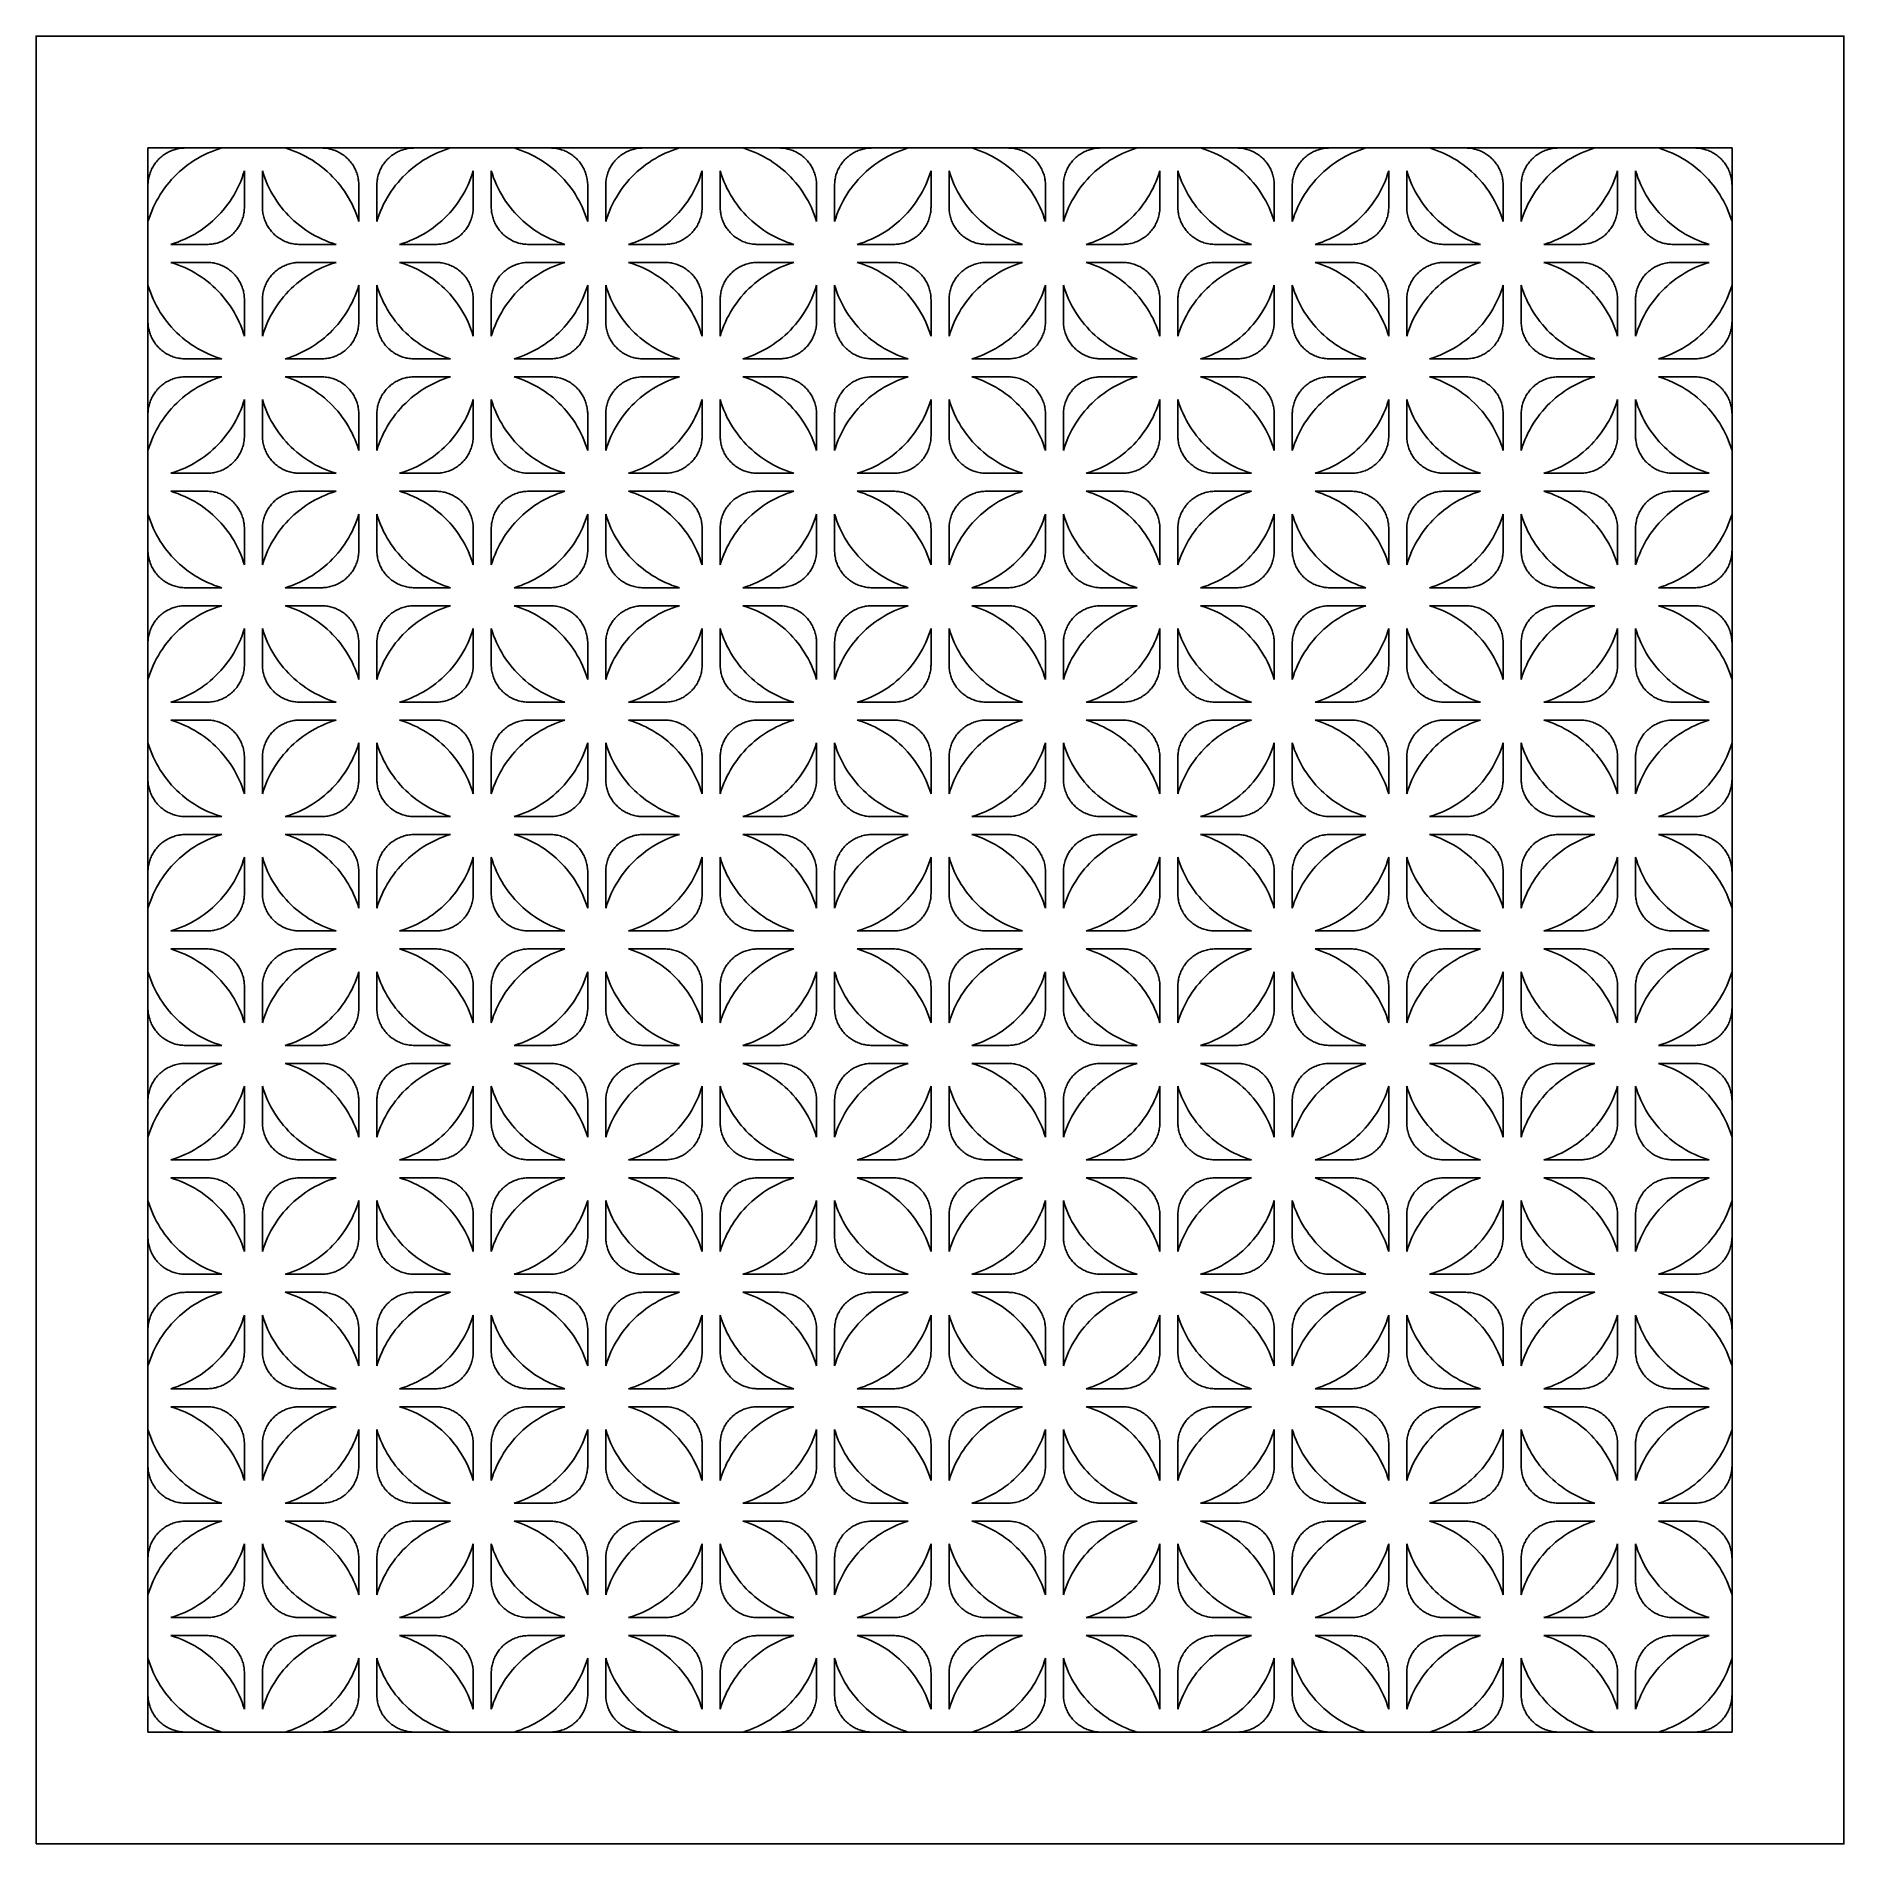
# Model space of a CAD drawing. Header units: millimetres. Extents: x 16455 to 19688, y 4050 to 7284.
import ezdxf

# ---------------------------------------------------------------- set-up
doc = ezdxf.new("R2010")
doc.units = ezdxf.units.MM
doc.layers.get('0').update_dxf_attribs({"color": 1, "true_color": 0xff0000})

msp = doc.modelspace()

# ---------------------------------------------------------------- linework, layer by layer
for points in [[(16454.6, 4050.5), (19687.8, 4050.5), (19687.8, 7283.7), (16454.6, 7283.7)], [(16654.6, 4250.5), (19487.8, 4250.5), (19487.8, 7083.7), (16654.6, 7083.7)]]:
    msp.add_lwpolyline(points, close=True)
for points in [[(16721.5, 7083.7), (16719.2, 7083.6), (16717, 7083.5), (16714.7, 7083.3), (16712.4, 7083.1), (16710.1, 7082.7), (16707.9, 7082.3), (16705.7, 7081.8), (16703.5, 7081.2), (16701.3, 7080.5), (16699.1, 7079.8), (16697, 7079), (16694.9, 7078.1), (16692.8, 7077.2), (16690.7, 7076.2), (16688.7, 7075.1), (16686.7, 7073.9), (16684.8, 7072.7), (16682.9, 7071.4), (16681.1, 7070.1), (16679.3, 7068.7), (16677.5, 7067.2), (16675.8, 7065.7), (16674.2, 7064.1), (16672.6, 7062.4), (16671.1, 7060.7), (16669.6, 7059), (16668.2, 7057.2), (16666.8, 7055.3), (16665.5, 7053.5), (16664.3, 7051.5), (16663.2, 7049.5), (16662.1, 7047.5), (16661.1, 7045.5), (16660.1, 7043.4), (16659.2, 7041.3), (16658.4, 7039.2), (16657.7, 7037), (16657.1, 7034.8), (16656.5, 7032.6), (16656, 7030.4), (16655.6, 7028.1), (16655.2, 7025.9), (16654.9, 7023.6), (16654.7, 7021.3), (16654.6, 7019), (16654.6, 7016.7)], [(16654.6, 6951.9), (16656.6, 6958.3), (16658.8, 6964.6), (16661.3, 6970.8), (16663.9, 6977), (16666.8, 6983), (16669.9, 6989), (16673.2, 6994.8), (16676.6, 7000.6), (16680.3, 7006.2), (16684.2, 7011.6), (16688.2, 7017), (16692.4, 7022.2), (16696.8, 7027.2), (16701.4, 7032.1), (16706.1, 7036.9), (16711, 7041.4), (16716.1, 7045.8), (16721.3, 7050.1), (16726.6, 7054.1), (16732.1, 7058), (16737.7, 7061.6), (16743.4, 7065.1), (16749.3, 7068.4), (16755.2, 7071.5), (16761.3, 7074.3), (16767.4, 7077), (16773.6, 7079.4), (16780, 7081.7), (16786.4, 7083.7)], [(16786.4, 7083.7), (16721.5, 7083.7)], [(16964.8, 7083.7), (16900, 7083.7)], [(16900, 7083.7), (16906.3, 7081.7), (16912.7, 7079.4), (16918.9, 7077), (16925, 7074.3), (16931.1, 7071.5), (16937, 7068.4), (16942.9, 7065.1), (16948.6, 7061.6), (16954.2, 7058), (16959.7, 7054.1), (16965, 7050.1), (16970.2, 7045.8), (16975.3, 7041.4), (16980.2, 7036.9), (16984.9, 7032.1), (16989.5, 7027.2), (16993.9, 7022.2), (16998.1, 7017), (17002.2, 7011.6), (17006, 7006.2), (17009.7, 7000.6), (17013.2, 6994.8), (17016.4, 6989), (17019.5, 6983), (17022.4, 6977), (17025, 6970.8), (17027.5, 6964.6), (17029.7, 6958.3), (17031.7, 6951.9)], [(17031.7, 7016.7), (17031.7, 7019), (17031.6, 7021.3), (17031.4, 7023.6), (17031.1, 7025.9), (17030.8, 7028.1), (17030.3, 7030.4), (17029.8, 7032.6), (17029.3, 7034.8), (17028.6, 7037), (17027.9, 7039.2), (17027.1, 7041.3), (17026.2, 7043.4), (17025.2, 7045.5), (17024.2, 7047.5), (17023.1, 7049.5), (17022, 7051.5), (17020.8, 7053.5), (17019.5, 7055.3), (17018.1, 7057.2), (17016.7, 7059), (17015.2, 7060.7), (17013.7, 7062.4), (17012.1, 7064.1), (17010.5, 7065.7), (17008.8, 7067.2), (17007, 7068.7), (17005.2, 7070.1), (17003.4, 7071.4), (17001.5, 7072.7), (16999.6, 7073.9), (16997.6, 7075.1), (16995.6, 7076.2), (16993.5, 7077.2), (16991.5, 7078.1), (16989.3, 7079), (16987.2, 7079.8), (16985, 7080.5), (16982.8, 7081.2), (16980.6, 7081.8), (16978.4, 7082.3), (16976.2, 7082.7), (16973.9, 7083.1), (16971.6, 7083.3), (16969.4, 7083.5), (16967.1, 7083.6), (16964.8, 7083.7)], [(17130.9, 7083.7), (17128.6, 7083.6), (17126.3, 7083.5), (17124, 7083.3), (17121.7, 7083.1), (17119.5, 7082.7), (17117.2, 7082.3), (17115, 7081.8), (17112.8, 7081.2), (17110.6, 7080.5), (17108.4, 7079.8), (17106.3, 7079), (17104.2, 7078.1), (17102.1, 7077.2), (17100.1, 7076.2), (17098.1, 7075.1), (17096.1, 7073.9), (17094.1, 7072.7), (17092.3, 7071.4), (17090.4, 7070.1), (17088.6, 7068.7), (17086.9, 7067.2), (17085.2, 7065.7), (17083.5, 7064.1), (17081.9, 7062.4), (17080.4, 7060.7), (17078.9, 7059), (17077.5, 7057.2), (17076.2, 7055.3), (17074.9, 7053.5), (17073.7, 7051.5), (17072.5, 7049.5), (17071.4, 7047.5), (17070.4, 7045.5), (17069.5, 7043.4), (17068.6, 7041.3), (17067.8, 7039.2), (17067.1, 7037), (17066.4, 7034.8), (17065.8, 7032.6), (17065.3, 7030.4), (17064.9, 7028.1), (17064.5, 7025.9), (17064.3, 7023.6), (17064.1, 7021.3), (17064, 7019), (17063.9, 7016.7)], [(17063.9, 6951.9), (17065.9, 6958.3), (17068.2, 6964.6), (17070.6, 6970.8), (17073.3, 6977), (17076.1, 6983), (17079.2, 6989), (17082.5, 6994.8), (17086, 7000.6), (17089.6, 7006.2), (17093.5, 7011.6), (17097.5, 7017), (17101.8, 7022.2), (17106.2, 7027.2), (17110.7, 7032.1), (17115.5, 7036.9), (17120.4, 7041.4), (17125.4, 7045.8), (17130.6, 7050.1), (17136, 7054.1), (17141.4, 7058), (17147, 7061.6), (17152.8, 7065.1), (17158.6, 7068.4), (17164.6, 7071.5), (17170.6, 7074.3), (17176.8, 7077), (17183, 7079.4), (17189.3, 7081.7), (17195.7, 7083.7)], [(17195.7, 7083.7), (17130.9, 7083.7)], [(17374.1, 7083.7), (17309.3, 7083.7)], [(17309.3, 7083.7), (17315.7, 7081.7), (17322, 7079.4), (17328.2, 7077), (17334.4, 7074.3), (17340.4, 7071.5), (17346.4, 7068.4), (17352.2, 7065.1), (17358, 7061.6), (17363.6, 7058), (17369, 7054.1), (17374.4, 7050.1), (17379.6, 7045.8), (17384.6, 7041.4), (17389.5, 7036.9), (17394.2, 7032.1), (17398.8, 7027.2), (17403.2, 7022.2), (17407.4, 7017), (17411.5, 7011.6), (17415.4, 7006.2), (17419, 7000.6), (17422.5, 6994.8), (17425.8, 6989), (17428.8, 6983), (17431.7, 6977), (17434.4, 6970.8), (17436.8, 6964.6), (17439.1, 6958.3), (17441.1, 6951.9)], [(17441.1, 7016.7), (17441, 7019), (17440.9, 7021.3), (17440.7, 7023.6), (17440.4, 7025.9), (17440.1, 7028.1), (17439.7, 7030.4), (17439.2, 7032.6), (17438.6, 7034.8), (17437.9, 7037), (17437.2, 7039.2), (17436.4, 7041.3), (17435.5, 7043.4), (17434.6, 7045.5), (17433.6, 7047.5), (17432.5, 7049.5), (17431.3, 7051.5), (17430.1, 7053.5), (17428.8, 7055.3), (17427.5, 7057.2), (17426.1, 7059), (17424.6, 7060.7), (17423.1, 7062.4), (17421.5, 7064.1), (17419.8, 7065.7), (17418.1, 7067.2), (17416.4, 7068.7), (17414.6, 7070.1), (17412.7, 7071.4), (17410.8, 7072.7), (17408.9, 7073.9), (17406.9, 7075.1), (17404.9, 7076.2), (17402.9, 7077.2), (17400.8, 7078.1), (17398.7, 7079), (17396.5, 7079.8), (17394.4, 7080.5), (17392.2, 7081.2), (17390, 7081.8), (17387.7, 7082.3), (17385.5, 7082.7), (17383.2, 7083.1), (17381, 7083.3), (17378.7, 7083.5), (17376.4, 7083.6), (17374.1, 7083.7)], [(17540.2, 7083.7), (17537.9, 7083.6), (17535.6, 7083.5), (17533.4, 7083.3), (17531.1, 7083.1), (17528.8, 7082.7), (17526.6, 7082.3), (17524.4, 7081.8), (17522.1, 7081.2), (17519.9, 7080.5), (17517.8, 7079.8), (17515.6, 7079), (17513.5, 7078.1), (17511.4, 7077.2), (17509.4, 7076.2), (17507.4, 7075.1), (17505.4, 7073.9), (17503.5, 7072.7), (17501.6, 7071.4), (17499.8, 7070.1), (17498, 7068.7), (17496.2, 7067.2), (17494.5, 7065.7), (17492.9, 7064.1), (17491.3, 7062.4), (17489.7, 7060.7), (17488.3, 7059), (17486.9, 7057.2), (17485.5, 7055.3), (17484.2, 7053.5), (17483, 7051.5), (17481.8, 7049.5), (17480.8, 7047.5), (17479.7, 7045.5), (17478.8, 7043.4), (17477.9, 7041.3), (17477.1, 7039.2), (17476.4, 7037), (17475.7, 7034.8), (17475.2, 7032.6), (17474.7, 7030.4), (17474.2, 7028.1), (17473.9, 7025.9), (17473.6, 7023.6), (17473.4, 7021.3), (17473.3, 7019), (17473.3, 7016.7)], [(17473.3, 6951.9), (17475.3, 6958.3), (17477.5, 6964.6), (17480, 6970.8), (17482.6, 6977), (17485.5, 6983), (17488.6, 6989), (17491.8, 6994.8), (17495.3, 7000.6), (17499, 7006.2), (17502.8, 7011.6), (17506.9, 7017), (17511.1, 7022.2), (17515.5, 7027.2), (17520.1, 7032.1), (17524.8, 7036.9), (17529.7, 7041.4), (17534.8, 7045.8), (17540, 7050.1), (17545.3, 7054.1), (17550.8, 7058), (17556.4, 7061.6), (17562.1, 7065.1), (17567.9, 7068.4), (17573.9, 7071.5), (17579.9, 7074.3), (17586.1, 7077), (17592.3, 7079.4), (17598.6, 7081.7), (17605, 7083.7)], [(17605, 7083.7), (17540.2, 7083.7)], [(17783.5, 7083.7), (17718.6, 7083.7)], [(17718.6, 7083.7), (17725, 7081.7), (17731.3, 7079.4), (17737.6, 7077), (17743.7, 7074.3), (17749.8, 7071.5), (17755.7, 7068.4), (17761.6, 7065.1), (17767.3, 7061.6), (17772.9, 7058), (17778.4, 7054.1), (17783.7, 7050.1), (17788.9, 7045.8), (17794, 7041.4), (17798.9, 7036.9), (17803.6, 7032.1), (17808.2, 7027.2), (17812.6, 7022.2), (17816.8, 7017), (17820.8, 7011.6), (17824.7, 7006.2), (17828.4, 7000.6), (17831.8, 6994.8), (17835.1, 6989), (17838.2, 6983), (17841.1, 6977), (17843.7, 6970.8), (17846.2, 6964.6), (17848.4, 6958.3), (17850.4, 6951.9)], [(17850.4, 7016.7), (17850.4, 7019), (17850.3, 7021.3), (17850.1, 7023.6), (17849.8, 7025.9), (17849.4, 7028.1), (17849, 7030.4), (17848.5, 7032.6), (17847.9, 7034.8), (17847.3, 7037), (17846.5, 7039.2), (17845.7, 7041.3), (17844.9, 7043.4), (17843.9, 7045.5), (17842.9, 7047.5), (17841.8, 7049.5), (17840.7, 7051.5), (17839.4, 7053.5), (17838.2, 7055.3), (17836.8, 7057.2), (17835.4, 7059), (17833.9, 7060.7), (17832.4, 7062.4), (17830.8, 7064.1), (17829.2, 7065.7), (17827.5, 7067.2), (17825.7, 7068.7), (17823.9, 7070.1), (17822.1, 7071.4), (17820.2, 7072.7), (17818.2, 7073.9), (17816.3, 7075.1), (17814.3, 7076.2), (17812.2, 7077.2), (17810.1, 7078.1), (17808, 7079), (17805.9, 7079.8), (17803.7, 7080.5), (17801.5, 7081.2), (17799.3, 7081.8), (17797.1, 7082.3), (17794.8, 7082.7), (17792.6, 7083.1), (17790.3, 7083.3), (17788, 7083.5), (17785.8, 7083.6), (17783.5, 7083.7)], [(17949.5, 7083.7), (17947.3, 7083.6), (17945, 7083.5), (17942.7, 7083.3), (17940.4, 7083.1), (17938.2, 7082.7), (17935.9, 7082.3), (17933.7, 7081.8), (17931.5, 7081.2), (17929.3, 7080.5), (17927.1, 7079.8), (17925, 7079), (17922.9, 7078.1), (17920.8, 7077.2), (17918.7, 7076.2), (17916.7, 7075.1), (17914.8, 7073.9), (17912.8, 7072.7), (17910.9, 7071.4), (17909.1, 7070.1), (17907.3, 7068.7), (17905.5, 7067.2), (17903.8, 7065.7), (17902.2, 7064.1), (17900.6, 7062.4), (17899.1, 7060.7), (17897.6, 7059), (17896.2, 7057.2), (17894.8, 7055.3), (17893.6, 7053.5), (17892.3, 7051.5), (17891.2, 7049.5), (17890.1, 7047.5), (17889.1, 7045.5), (17888.1, 7043.4), (17887.3, 7041.3), (17886.5, 7039.2), (17885.7, 7037), (17885.1, 7034.8), (17884.5, 7032.6), (17884, 7030.4), (17883.6, 7028.1), (17883.2, 7025.9), (17882.9, 7023.6), (17882.8, 7021.3), (17882.6, 7019), (17882.6, 7016.7)], [(17882.6, 6951.9), (17884.6, 6958.3), (17886.8, 6964.6), (17889.3, 6970.8), (17892, 6977), (17894.8, 6983), (17897.9, 6989), (17901.2, 6994.8), (17904.6, 7000.6), (17908.3, 7006.2), (17912.2, 7011.6), (17916.2, 7017), (17920.4, 7022.2), (17924.8, 7027.2), (17929.4, 7032.1), (17934.2, 7036.9), (17939, 7041.4), (17944.1, 7045.8), (17949.3, 7050.1), (17954.6, 7054.1), (17960.1, 7058), (17965.7, 7061.6), (17971.4, 7065.1), (17977.3, 7068.4), (17983.2, 7071.5), (17989.3, 7074.3), (17995.4, 7077), (18001.7, 7079.4), (18008, 7081.7), (18014.4, 7083.7)], [(18014.4, 7083.7), (17949.5, 7083.7)], [(18192.8, 7083.7), (18128, 7083.7)], [(18128, 7083.7), (18134.4, 7081.7), (18140.7, 7079.4), (18146.9, 7077), (18153.1, 7074.3), (18159.1, 7071.5), (18165.1, 7068.4), (18170.9, 7065.1), (18176.6, 7061.6), (18182.2, 7058), (18187.7, 7054.1), (18193, 7050.1), (18198.2, 7045.8), (18203.3, 7041.4), (18208.2, 7036.9), (18212.9, 7032.1), (18217.5, 7027.2), (18221.9, 7022.2), (18226.1, 7017), (18230.2, 7011.6), (18234, 7006.2), (18237.7, 7000.6), (18241.2, 6994.8), (18244.5, 6989), (18247.5, 6983), (18250.4, 6977), (18253.1, 6970.8), (18255.5, 6964.6), (18257.7, 6958.3), (18259.8, 6951.9)], [(18259.8, 7016.7), (18259.7, 7019), (18259.6, 7021.3), (18259.4, 7023.6), (18259.1, 7025.9), (18258.8, 7028.1), (18258.4, 7030.4), (18257.8, 7032.6), (18257.3, 7034.8), (18256.6, 7037), (18255.9, 7039.2), (18255.1, 7041.3), (18254.2, 7043.4), (18253.3, 7045.5), (18252.2, 7047.5), (18251.2, 7049.5), (18250, 7051.5), (18248.8, 7053.5), (18247.5, 7055.3), (18246.1, 7057.2), (18244.7, 7059), (18243.3, 7060.7), (18241.7, 7062.4), (18240.1, 7064.1), (18238.5, 7065.7), (18236.8, 7067.2), (18235.1, 7068.7), (18233.3, 7070.1), (18231.4, 7071.4), (18229.5, 7072.7), (18227.6, 7073.9), (18225.6, 7075.1), (18223.6, 7076.2), (18221.6, 7077.2), (18219.5, 7078.1), (18217.4, 7079), (18215.2, 7079.8), (18213.1, 7080.5), (18210.9, 7081.2), (18208.7, 7081.8), (18206.4, 7082.3), (18204.2, 7082.7), (18201.9, 7083.1), (18199.7, 7083.3), (18197.4, 7083.5), (18195.1, 7083.6), (18192.8, 7083.7)], [(18358.9, 7083.7), (18356.6, 7083.6), (18354.3, 7083.5), (18352, 7083.3), (18349.8, 7083.1), (18347.5, 7082.7), (18345.3, 7082.3), (18343, 7081.8), (18340.8, 7081.2), (18338.6, 7080.5), (18336.5, 7079.8), (18334.3, 7079), (18332.2, 7078.1), (18330.1, 7077.2), (18328.1, 7076.2), (18326.1, 7075.1), (18324.1, 7073.9), (18322.2, 7072.7), (18320.3, 7071.4), (18318.4, 7070.1), (18316.6, 7068.7), (18314.9, 7067.2), (18313.2, 7065.7), (18311.5, 7064.1), (18310, 7062.4), (18308.4, 7060.7), (18306.9, 7059), (18305.5, 7057.2), (18304.2, 7055.3), (18302.9, 7053.5), (18301.7, 7051.5), (18300.5, 7049.5), (18299.4, 7047.5), (18298.4, 7045.5), (18297.5, 7043.4), (18296.6, 7041.3), (18295.8, 7039.2), (18295.1, 7037), (18294.4, 7034.8), (18293.8, 7032.6), (18293.3, 7030.4), (18292.9, 7028.1), (18292.6, 7025.9), (18292.3, 7023.6), (18292.1, 7021.3), (18292, 7019), (18291.9, 7016.7)], [(18291.9, 6951.9), (18293.9, 6958.3), (18296.2, 6964.6), (18298.6, 6970.8), (18301.3, 6977), (18304.2, 6983), (18307.2, 6989), (18310.5, 6994.8), (18314, 7000.6), (18317.7, 7006.2), (18321.5, 7011.6), (18325.6, 7017), (18329.8, 7022.2), (18334.2, 7027.2), (18338.8, 7032.1), (18343.5, 7036.9), (18348.4, 7041.4), (18353.4, 7045.8), (18358.6, 7050.1), (18364, 7054.1), (18369.4, 7058), (18375.1, 7061.6), (18380.8, 7065.1), (18386.6, 7068.4), (18392.6, 7071.5), (18398.6, 7074.3), (18404.8, 7077), (18411, 7079.4), (18417.3, 7081.7), (18423.7, 7083.7)], [(18423.7, 7083.7), (18358.9, 7083.7)], [(18602.1, 7083.7), (18537.3, 7083.7)], [(18537.3, 7083.7), (18543.7, 7081.7), (18550, 7079.4), (18556.3, 7077), (18562.4, 7074.3), (18568.5, 7071.5), (18574.4, 7068.4), (18580.2, 7065.1), (18586, 7061.6), (18591.6, 7058), (18597, 7054.1), (18602.4, 7050.1), (18607.6, 7045.8), (18612.6, 7041.4), (18617.5, 7036.9), (18622.3, 7032.1), (18626.8, 7027.2), (18631.2, 7022.2), (18635.5, 7017), (18639.5, 7011.6), (18643.4, 7006.2), (18647, 7000.6), (18650.5, 6994.8), (18653.8, 6989), (18656.9, 6983), (18659.7, 6977), (18662.4, 6970.8), (18664.8, 6964.6), (18667.1, 6958.3), (18669.1, 6951.9)], [(18669.1, 7016.7), (18669.1, 7019), (18668.9, 7021.3), (18668.7, 7023.6), (18668.5, 7025.9), (18668.1, 7028.1), (18667.7, 7030.4), (18667.2, 7032.6), (18666.6, 7034.8), (18666, 7037), (18665.2, 7039.2), (18664.4, 7041.3), (18663.5, 7043.4), (18662.6, 7045.5), (18661.6, 7047.5), (18660.5, 7049.5), (18659.3, 7051.5), (18658.1, 7053.5), (18656.8, 7055.3), (18655.5, 7057.2), (18654.1, 7059), (18652.6, 7060.7), (18651.1, 7062.4), (18649.5, 7064.1), (18647.8, 7065.7), (18646.1, 7067.2), (18644.4, 7068.7), (18642.6, 7070.1), (18640.7, 7071.4), (18638.9, 7072.7), (18636.9, 7073.9), (18635, 7075.1), (18632.9, 7076.2), (18630.9, 7077.2), (18628.8, 7078.1), (18626.7, 7079), (18624.6, 7079.8), (18622.4, 7080.5), (18620.2, 7081.2), (18618, 7081.8), (18615.8, 7082.3), (18613.5, 7082.7), (18611.3, 7083.1), (18609, 7083.3), (18606.7, 7083.5), (18604.4, 7083.6), (18602.1, 7083.7)], [(18768.2, 7083.7), (18765.9, 7083.6), (18763.7, 7083.5), (18761.4, 7083.3), (18759.1, 7083.1), (18756.8, 7082.7), (18754.6, 7082.3), (18752.4, 7081.8), (18750.2, 7081.2), (18748, 7080.5), (18745.8, 7079.8), (18743.7, 7079), (18741.5, 7078.1), (18739.5, 7077.2), (18737.4, 7076.2), (18735.4, 7075.1), (18733.4, 7073.9), (18731.5, 7072.7), (18729.6, 7071.4), (18727.8, 7070.1), (18726, 7068.7), (18724.2, 7067.2), (18722.5, 7065.7), (18720.9, 7064.1), (18719.3, 7062.4), (18717.8, 7060.7), (18716.3, 7059), (18714.9, 7057.2), (18713.5, 7055.3), (18712.2, 7053.5), (18711, 7051.5), (18709.9, 7049.5), (18708.8, 7047.5), (18707.8, 7045.5), (18706.8, 7043.4), (18705.9, 7041.3), (18705.1, 7039.2), (18704.4, 7037), (18703.8, 7034.8), (18703.2, 7032.6), (18702.7, 7030.4), (18702.2, 7028.1), (18701.9, 7025.9), (18701.6, 7023.6), (18701.4, 7021.3), (18701.3, 7019), (18701.3, 7016.7)], [(18701.3, 6951.9), (18703.3, 6958.3), (18705.5, 6964.6), (18708, 6970.8), (18710.6, 6977), (18713.5, 6983), (18716.6, 6989), (18719.8, 6994.8), (18723.3, 7000.6), (18727, 7006.2), (18730.9, 7011.6), (18734.9, 7017), (18739.1, 7022.2), (18743.5, 7027.2), (18748.1, 7032.1), (18752.8, 7036.9), (18757.7, 7041.4), (18762.8, 7045.8), (18768, 7050.1), (18773.3, 7054.1), (18778.8, 7058), (18784.4, 7061.6), (18790.1, 7065.1), (18796, 7068.4), (18801.9, 7071.5), (18808, 7074.3), (18814.1, 7077), (18820.3, 7079.4), (18826.7, 7081.7), (18833, 7083.7)], [(18833, 7083.7), (18768.2, 7083.7)], [(19011.5, 7083.7), (18946.7, 7083.7)], [(18946.7, 7083.7), (18953, 7081.7), (18959.4, 7079.4), (18965.6, 7077), (18971.7, 7074.3), (18977.8, 7071.5), (18983.7, 7068.4), (18989.6, 7065.1), (18995.3, 7061.6), (19000.9, 7058), (19006.4, 7054.1), (19011.7, 7050.1), (19016.9, 7045.8), (19022, 7041.4), (19026.9, 7036.9), (19031.6, 7032.1), (19036.2, 7027.2), (19040.6, 7022.2), (19044.8, 7017), (19048.8, 7011.6), (19052.7, 7006.2), (19056.4, 7000.6), (19059.9, 6994.8), (19063.1, 6989), (19066.2, 6983), (19069.1, 6977), (19071.7, 6970.8), (19074.2, 6964.6), (19076.4, 6958.3), (19078.4, 6951.9)], [(19078.4, 7016.7), (19078.4, 7019), (19078.3, 7021.3), (19078.1, 7023.6), (19077.8, 7025.9), (19077.5, 7028.1), (19077, 7030.4), (19076.5, 7032.6), (19075.9, 7034.8), (19075.3, 7037), (19074.6, 7039.2), (19073.8, 7041.3), (19072.9, 7043.4), (19071.9, 7045.5), (19070.9, 7047.5), (19069.8, 7049.5), (19068.7, 7051.5), (19067.5, 7053.5), (19066.2, 7055.3), (19064.8, 7057.2), (19063.4, 7059), (19061.9, 7060.7), (19060.4, 7062.4), (19058.8, 7064.1), (19057.2, 7065.7), (19055.5, 7067.2), (19053.7, 7068.7), (19051.9, 7070.1), (19050.1, 7071.4), (19048.2, 7072.7), (19046.3, 7073.9), (19044.3, 7075.1), (19042.3, 7076.2), (19040.2, 7077.2), (19038.2, 7078.1), (19036, 7079), (19033.9, 7079.8), (19031.7, 7080.5), (19029.5, 7081.2), (19027.3, 7081.8), (19025.1, 7082.3), (19022.9, 7082.7), (19020.6, 7083.1), (19018.3, 7083.3), (19016.1, 7083.5), (19013.8, 7083.6), (19011.5, 7083.7)], [(19177.6, 7083.7), (19175.3, 7083.6), (19173, 7083.5), (19170.7, 7083.3), (19168.4, 7083.1), (19166.2, 7082.7), (19163.9, 7082.3), (19161.7, 7081.8), (19159.5, 7081.2), (19157.3, 7080.5), (19155.1, 7079.8), (19153, 7079), (19150.9, 7078.1), (19148.8, 7077.2), (19146.8, 7076.2), (19144.7, 7075.1), (19142.8, 7073.9), (19140.8, 7072.7), (19139, 7071.4), (19137.1, 7070.1), (19135.3, 7068.7), (19133.6, 7067.2), (19131.9, 7065.7), (19130.2, 7064.1), (19128.6, 7062.4), (19127.1, 7060.7), (19125.6, 7059), (19124.2, 7057.2), (19122.9, 7055.3), (19121.6, 7053.5), (19120.4, 7051.5), (19119.2, 7049.5), (19118.1, 7047.5), (19117.1, 7045.5), (19116.2, 7043.4), (19115.3, 7041.3), (19114.5, 7039.2), (19113.7, 7037), (19113.1, 7034.8), (19112.5, 7032.6), (19112, 7030.4), (19111.6, 7028.1), (19111.2, 7025.9), (19111, 7023.6), (19110.8, 7021.3), (19110.7, 7019), (19110.6, 7016.7)], [(19110.6, 6951.9), (19112.6, 6958.3), (19114.9, 6964.6), (19117.3, 6970.8), (19120, 6977), (19122.8, 6983), (19125.9, 6989), (19129.2, 6994.8), (19132.7, 7000.6), (19136.3, 7006.2), (19140.2, 7011.6), (19144.2, 7017), (19148.5, 7022.2), (19152.9, 7027.2), (19157.4, 7032.1), (19162.2, 7036.9), (19167.1, 7041.4), (19172.1, 7045.8), (19177.3, 7050.1), (19182.7, 7054.1), (19188.1, 7058), (19193.7, 7061.6), (19199.5, 7065.1), (19205.3, 7068.4), (19211.2, 7071.5), (19217.3, 7074.3), (19223.4, 7077), (19229.7, 7079.4), (19236, 7081.7), (19242.4, 7083.7)], [(19242.4, 7083.7), (19177.6, 7083.7)], [(19420.8, 7083.7), (19356, 7083.7)], [(19356, 7083.7), (19362.4, 7081.7), (19368.7, 7079.4), (19374.9, 7077), (19381.1, 7074.3), (19387.1, 7071.5), (19393.1, 7068.4), (19398.9, 7065.1), (19404.6, 7061.6), (19410.3, 7058), (19415.7, 7054.1), (19421.1, 7050.1), (19426.3, 7045.8), (19431.3, 7041.4), (19436.2, 7036.9), (19440.9, 7032.1), (19445.5, 7027.2), (19449.9, 7022.2), (19454.1, 7017), (19458.2, 7011.6), (19462, 7006.2), (19465.7, 7000.6), (19469.2, 6994.8), (19472.5, 6989), (19475.5, 6983), (19478.4, 6977), (19481.1, 6970.8), (19483.5, 6964.6), (19485.8, 6958.3), (19487.8, 6951.9)], [(19487.8, 7016.7), (19487.7, 7019), (19487.6, 7021.3), (19487.4, 7023.6), (19487.1, 7025.9), (19486.8, 7028.1), (19486.4, 7030.4), (19485.9, 7032.6), (19485.3, 7034.8), (19484.6, 7037), (19483.9, 7039.2), (19483.1, 7041.3), (19482.2, 7043.4), (19481.3, 7045.5), (19480.3, 7047.5), (19479.2, 7049.5), (19478, 7051.5), (19476.8, 7053.5), (19475.5, 7055.3), (19474.2, 7057.2), (19472.8, 7059), (19471.3, 7060.7), (19469.7, 7062.4), (19468.2, 7064.1), (19466.5, 7065.7), (19464.8, 7067.2), (19463.1, 7068.7), (19461.3, 7070.1), (19459.4, 7071.4), (19457.5, 7072.7), (19455.6, 7073.9), (19453.6, 7075.1), (19451.6, 7076.2), (19449.6, 7077.2), (19447.5, 7078.1), (19445.4, 7079), (19443.2, 7079.8), (19441.1, 7080.5), (19438.9, 7081.2), (19436.7, 7081.8), (19434.4, 7082.3), (19432.2, 7082.7), (19429.9, 7083.1), (19427.7, 7083.3), (19425.4, 7083.5), (19423.1, 7083.6), (19420.8, 7083.7)], [(16654.6, 7016.7), (16654.6, 6951.9)], [(16695.3, 6911.2), (16701.7, 6913.2), (16708, 6915.4), (16714.2, 6917.9), (16720.4, 6920.6), (16726.4, 6923.4), (16732.4, 6926.5), (16738.2, 6929.8), (16743.9, 6933.2), (16749.5, 6936.9), (16755, 6940.8), (16760.4, 6944.8), (16765.6, 6949), (16770.6, 6953.4), (16775.5, 6958), (16780.2, 6962.8), (16784.8, 6967.7), (16789.2, 6972.7), (16793.4, 6977.9), (16797.5, 6983.2), (16801.3, 6988.7), (16805, 6994.3), (16808.5, 7000), (16811.8, 7005.9), (16814.8, 7011.8), (16817.7, 7017.9), (16820.4, 7024), (16822.8, 7030.3), (16825, 7036.6), (16827.1, 7043)], [(16827.1, 7043), (16827.1, 6978.1)], [(16991, 6911.2), (16984.6, 6913.2), (16978.3, 6915.4), (16972.1, 6917.9), (16965.9, 6920.6), (16959.9, 6923.4), (16953.9, 6926.5), (16948.1, 6929.8), (16942.4, 6933.2), (16936.8, 6936.9), (16931.3, 6940.8), (16925.9, 6944.8), (16920.8, 6949), (16915.7, 6953.4), (16910.8, 6958), (16906.1, 6962.8), (16901.5, 6967.7), (16897.1, 6972.7), (16892.9, 6977.9), (16888.8, 6983.2), (16885, 6988.7), (16881.3, 6994.3), (16877.8, 7000), (16874.5, 7005.9), (16871.5, 7011.8), (16868.6, 7017.9), (16865.9, 7024), (16863.5, 7030.3), (16861.3, 7036.6), (16859.2, 7043)], [(16859.2, 7043), (16859.2, 6978.1)], [(17031.7, 6951.9), (17031.7, 7016.7)], [(17063.9, 7016.7), (17063.9, 6951.9)], [(17104.6, 6911.2), (17111, 6913.2), (17117.3, 6915.4), (17123.6, 6917.9), (17129.7, 6920.6), (17135.8, 6923.4), (17141.7, 6926.5), (17147.6, 6929.8), (17153.3, 6933.2), (17158.9, 6936.9), (17164.4, 6940.8), (17169.7, 6944.8), (17174.9, 6949), (17179.9, 6953.4), (17184.8, 6958), (17189.6, 6962.8), (17194.2, 6967.7), (17198.6, 6972.7), (17202.8, 6977.9), (17206.8, 6983.2), (17210.7, 6988.7), (17214.4, 6994.3), (17217.8, 7000), (17221.1, 7005.9), (17224.2, 7011.8), (17227, 7017.9), (17229.7, 7024), (17232.2, 7030.3), (17234.4, 7036.6), (17236.4, 7043)], [(17236.4, 7043), (17236.4, 6978.1)], [(17400.4, 6911.2), (17394, 6913.2), (17387.7, 6915.4), (17381.4, 6917.9), (17375.3, 6920.6), (17369.2, 6923.4), (17363.3, 6926.5), (17357.4, 6929.8), (17351.7, 6933.2), (17346.1, 6936.9), (17340.6, 6940.8), (17335.3, 6944.8), (17330.1, 6949), (17325, 6953.4), (17320.1, 6958), (17315.4, 6962.8), (17310.8, 6967.7), (17306.4, 6972.7), (17302.2, 6977.9), (17298.2, 6983.2), (17294.3, 6988.7), (17290.6, 6994.3), (17287.2, 7000), (17283.9, 7005.9), (17280.8, 7011.8), (17277.9, 7017.9), (17275.3, 7024), (17272.8, 7030.3), (17270.6, 7036.6), (17268.6, 7043)], [(17268.6, 7043), (17268.6, 6978.1)], [(17441.1, 6951.9), (17441.1, 7016.7)], [(17473.3, 7016.7), (17473.3, 6951.9)], [(17514, 6911.2), (17520.4, 6913.2), (17526.7, 6915.4), (17532.9, 6917.9), (17539.1, 6920.6), (17545.1, 6923.4), (17551.1, 6926.5), (17556.9, 6929.8), (17562.6, 6933.2), (17568.2, 6936.9), (17573.7, 6940.8), (17579, 6944.8), (17584.2, 6949), (17589.3, 6953.4), (17594.2, 6958), (17598.9, 6962.8), (17603.5, 6967.7), (17607.9, 6972.7), (17612.1, 6977.9), (17616.2, 6983.2), (17620, 6988.7), (17623.7, 6994.3), (17627.2, 7000), (17630.4, 7005.9), (17633.5, 7011.8), (17636.4, 7017.9), (17639, 7024), (17641.5, 7030.3), (17643.7, 7036.6), (17645.7, 7043)], [(17645.7, 7043), (17645.7, 6978.1)], [(17809.7, 6911.2), (17803.3, 6913.2), (17797, 6915.4), (17790.8, 6917.9), (17784.6, 6920.6), (17778.6, 6923.4), (17772.6, 6926.5), (17766.8, 6929.8), (17761, 6933.2), (17755.4, 6936.9), (17750, 6940.8), (17744.6, 6944.8), (17739.4, 6949), (17734.4, 6953.4), (17729.5, 6958), (17724.7, 6962.8), (17720.2, 6967.7), (17715.8, 6972.7), (17711.6, 6977.9), (17707.5, 6983.2), (17703.6, 6988.7), (17700, 6994.3), (17696.5, 7000), (17693.2, 7005.9), (17690.2, 7011.8), (17687.3, 7017.9), (17684.6, 7024), (17682.2, 7030.3), (17679.9, 7036.6), (17677.9, 7043)], [(17677.9, 7043), (17677.9, 6978.1)], [(17850.4, 6951.9), (17850.4, 7016.7)], [(17882.6, 7016.7), (17882.6, 6951.9)], [(17923.3, 6911.2), (17929.7, 6913.2), (17936, 6915.4), (17942.2, 6917.9), (17948.4, 6920.6), (17954.4, 6923.4), (17960.4, 6926.5), (17966.2, 6929.8), (17972, 6933.2), (17977.6, 6936.9), (17983, 6940.8), (17988.4, 6944.8), (17993.6, 6949), (17998.6, 6953.4), (18003.5, 6958), (18008.3, 6962.8), (18012.8, 6967.7), (18017.2, 6972.7), (18021.5, 6977.9), (18025.5, 6983.2), (18029.4, 6988.7), (18033, 6994.3), (18036.5, 7000), (18039.8, 7005.9), (18042.9, 7011.8), (18045.7, 7017.9), (18048.4, 7024), (18050.8, 7030.3), (18053.1, 7036.6), (18055.1, 7043)], [(18055.1, 7043), (18055.1, 6978.1)], [(18219, 6911.2), (18212.6, 6913.2), (18206.3, 6915.4), (18200.1, 6917.9), (18194, 6920.6), (18187.9, 6923.4), (18182, 6926.5), (18176.1, 6929.8), (18170.4, 6933.2), (18164.8, 6936.9), (18159.3, 6940.8), (18154, 6944.8), (18148.8, 6949), (18143.7, 6953.4), (18138.8, 6958), (18134.1, 6962.8), (18129.5, 6967.7), (18125.1, 6972.7), (18120.9, 6977.9), (18116.8, 6983.2), (18113, 6988.7), (18109.3, 6994.3), (18105.8, 7000), (18102.6, 7005.9), (18099.5, 7011.8), (18096.6, 7017.9), (18094, 7024), (18091.5, 7030.3), (18089.3, 7036.6), (18087.3, 7043)], [(18087.3, 7043), (18087.3, 6978.1)], [(18259.8, 6951.9), (18259.8, 7016.7)], [(18291.9, 7016.7), (18291.9, 6951.9)], [(18332.6, 6911.2), (18339, 6913.2), (18345.3, 6915.4), (18351.6, 6917.9), (18357.7, 6920.6), (18363.8, 6923.4), (18369.7, 6926.5), (18375.6, 6929.8), (18381.3, 6933.2), (18386.9, 6936.9), (18392.4, 6940.8), (18397.7, 6944.8), (18402.9, 6949), (18408, 6953.4), (18412.9, 6958), (18417.6, 6962.8), (18422.2, 6967.7), (18426.6, 6972.7), (18430.8, 6977.9), (18434.8, 6983.2), (18438.7, 6988.7), (18442.4, 6994.3), (18445.8, 7000), (18449.1, 7005.9), (18452.2, 7011.8), (18455.1, 7017.9), (18457.7, 7024), (18460.2, 7030.3), (18462.4, 7036.6), (18464.4, 7043)], [(18464.4, 7043), (18464.4, 6978.1)], [(18628.4, 6911.2), (18622, 6913.2), (18615.7, 6915.4), (18609.4, 6917.9), (18603.3, 6920.6), (18597.2, 6923.4), (18591.3, 6926.5), (18585.4, 6929.8), (18579.7, 6933.2), (18574.1, 6936.9), (18568.6, 6940.8), (18563.3, 6944.8), (18558.1, 6949), (18553.1, 6953.4), (18548.2, 6958), (18543.4, 6962.8), (18538.9, 6967.7), (18534.5, 6972.7), (18530.2, 6977.9), (18526.2, 6983.2), (18522.3, 6988.7), (18518.7, 6994.3), (18515.2, 7000), (18511.9, 7005.9), (18508.8, 7011.8), (18506, 7017.9), (18503.3, 7024), (18500.9, 7030.3), (18498.6, 7036.6), (18496.6, 7043)], [(18496.6, 7043), (18496.6, 6978.1)], [(18669.1, 6951.9), (18669.1, 7016.7)], [(18701.3, 7016.7), (18701.3, 6951.9)], [(18742, 6911.2), (18748.4, 6913.2), (18754.7, 6915.4), (18760.9, 6917.9), (18767.1, 6920.6), (18773.1, 6923.4), (18779.1, 6926.5), (18784.9, 6929.8), (18790.6, 6933.2), (18796.2, 6936.9), (18801.7, 6940.8), (18807.1, 6944.8), (18812.3, 6949), (18817.3, 6953.4), (18822.2, 6958), (18826.9, 6962.8), (18831.5, 6967.7), (18835.9, 6972.7), (18840.1, 6977.9), (18844.2, 6983.2), (18848, 6988.7), (18851.7, 6994.3), (18855.2, 7000), (18858.5, 7005.9), (18861.5, 7011.8), (18864.4, 7017.9), (18867.1, 7024), (18869.5, 7030.3), (18871.7, 7036.6), (18873.8, 7043)], [(18873.8, 7043), (18873.8, 6978.1)], [(19037.7, 6911.2), (19031.3, 6913.2), (19025, 6915.4), (19018.8, 6917.9), (19012.6, 6920.6), (19006.6, 6923.4), (19000.6, 6926.5), (18994.8, 6929.8), (18989.1, 6933.2), (18983.5, 6936.9), (18978, 6940.8), (18972.6, 6944.8), (18967.4, 6949), (18962.4, 6953.4), (18957.5, 6958), (18952.8, 6962.8), (18948.2, 6967.7), (18943.8, 6972.7), (18939.6, 6977.9), (18935.5, 6983.2), (18931.7, 6988.7), (18928, 6994.3), (18924.5, 7000), (18921.2, 7005.9), (18918.2, 7011.8), (18915.3, 7017.9), (18912.6, 7024), (18910.2, 7030.3), (18908, 7036.6), (18905.9, 7043)], [(18905.9, 7043), (18905.9, 6978.1)], [(19078.4, 6951.9), (19078.4, 7016.7)], [(19110.6, 7016.7), (19110.6, 6951.9)], [(19151.3, 6911.2), (19157.7, 6913.2), (19164, 6915.4), (19170.3, 6917.9), (19176.4, 6920.6), (19182.5, 6923.4), (19188.4, 6926.5), (19194.3, 6929.8), (19200, 6933.2), (19205.6, 6936.9), (19211.1, 6940.8), (19216.4, 6944.8), (19221.6, 6949), (19226.6, 6953.4), (19231.5, 6958), (19236.3, 6962.8), (19240.8, 6967.7), (19245.2, 6972.7), (19249.5, 6977.9), (19253.5, 6983.2), (19257.4, 6988.7), (19261, 6994.3), (19264.5, 7000), (19267.8, 7005.9), (19270.9, 7011.8), (19273.7, 7017.9), (19276.4, 7024), (19278.9, 7030.3), (19281.1, 7036.6), (19283.1, 7043)], [(19283.1, 7043), (19283.1, 6978.1)], [(19447.1, 6911.2), (19440.7, 6913.2), (19434.4, 6915.4), (19428.1, 6917.9), (19422, 6920.6), (19415.9, 6923.4), (19410, 6926.5), (19404.1, 6929.8), (19398.4, 6933.2), (19392.8, 6936.9), (19387.3, 6940.8), (19382, 6944.8), (19376.8, 6949), (19371.7, 6953.4), (19366.8, 6958), (19362.1, 6962.8), (19357.5, 6967.7), (19353.1, 6972.7), (19348.9, 6977.9), (19344.9, 6983.2), (19341, 6988.7), (19337.3, 6994.3), (19333.9, 7000), (19330.6, 7005.9), (19327.5, 7011.8), (19324.6, 7017.9), (19322, 7024), (19319.5, 7030.3), (19317.3, 7036.6), (19315.3, 7043)], [(19315.3, 7043), (19315.3, 6978.1)], [(19487.8, 6951.9), (19487.8, 7016.7)], [(16827.1, 6978.1), (16827, 6975.9), (16826.9, 6973.6), (16826.7, 6971.3), (16826.4, 6969), (16826.1, 6966.8), (16825.7, 6964.5), (16825.2, 6962.3), (16824.6, 6960.1), (16823.9, 6957.9), (16823.2, 6955.7), (16822.4, 6953.6), (16821.5, 6951.5), (16820.6, 6949.4), (16819.6, 6947.3), (16818.5, 6945.3), (16817.3, 6943.4), (16816.1, 6941.4), (16814.8, 6939.5), (16813.5, 6937.7), (16812, 6935.9), (16810.6, 6934.1), (16809, 6932.4), (16807.5, 6930.8), (16805.8, 6929.2), (16804.1, 6927.7), (16802.4, 6926.2), (16800.6, 6924.8), (16798.7, 6923.4), (16796.8, 6922.2), (16794.9, 6920.9), (16792.9, 6919.8), (16790.9, 6918.7), (16788.9, 6917.7), (16786.8, 6916.7), (16784.7, 6915.9), (16782.5, 6915.1), (16780.4, 6914.3), (16778.2, 6913.7), (16776, 6913.1), (16773.7, 6912.6), (16771.5, 6912.2), (16769.2, 6911.8), (16767, 6911.5), (16764.7, 6911.4), (16762.4, 6911.2), (16760.1, 6911.2)], [(16859.2, 6978.1), (16859.3, 6975.9), (16859.4, 6973.6), (16859.6, 6971.3), (16859.9, 6969), (16860.2, 6966.8), (16860.6, 6964.5), (16861.2, 6962.3), (16861.7, 6960.1), (16862.4, 6957.9), (16863.1, 6955.7), (16863.9, 6953.6), (16864.8, 6951.5), (16865.7, 6949.4), (16866.8, 6947.3), (16867.8, 6945.3), (16869, 6943.4), (16870.2, 6941.4), (16871.5, 6939.5), (16872.9, 6937.7), (16874.3, 6935.9), (16875.7, 6934.1), (16877.3, 6932.4), (16878.9, 6930.8), (16880.5, 6929.2), (16882.2, 6927.7), (16883.9, 6926.2), (16885.7, 6924.8), (16887.6, 6923.4), (16889.5, 6922.2), (16891.4, 6920.9), (16893.4, 6919.8), (16895.4, 6918.7), (16897.4, 6917.7), (16899.5, 6916.7), (16901.6, 6915.9), (16903.8, 6915.1), (16905.9, 6914.3), (16908.1, 6913.7), (16910.3, 6913.1), (16912.6, 6912.6), (16914.8, 6912.2), (16917.1, 6911.8), (16919.3, 6911.5), (16921.6, 6911.4), (16923.9, 6911.2), (16926.2, 6911.2)], [(17236.4, 6978.1), (17236.4, 6975.9), (17236.2, 6973.6), (17236.1, 6971.3), (17235.8, 6969), (17235.4, 6966.8), (17235, 6964.5), (17234.5, 6962.3), (17233.9, 6960.1), (17233.3, 6957.9), (17232.5, 6955.7), (17231.7, 6953.6), (17230.9, 6951.5), (17229.9, 6949.4), (17228.9, 6947.3), (17227.8, 6945.3), (17226.7, 6943.4), (17225.4, 6941.4), (17224.2, 6939.5), (17222.8, 6937.7), (17221.4, 6935.9), (17219.9, 6934.1), (17218.4, 6932.4), (17216.8, 6930.8), (17215.2, 6929.2), (17213.5, 6927.7), (17211.7, 6926.2), (17209.9, 6924.8), (17208.1, 6923.4), (17206.2, 6922.2), (17204.2, 6920.9), (17202.3, 6919.8), (17200.3, 6918.7), (17198.2, 6917.7), (17196.1, 6916.7), (17194, 6915.9), (17191.9, 6915.1), (17189.7, 6914.3), (17187.5, 6913.7), (17185.3, 6913.1), (17183.1, 6912.6), (17180.8, 6912.2), (17178.6, 6911.8), (17176.3, 6911.5), (17174, 6911.4), (17171.7, 6911.2), (17169.5, 6911.2)], [(17268.6, 6978.1), (17268.6, 6975.9), (17268.7, 6973.6), (17268.9, 6971.3), (17269.2, 6969), (17269.6, 6966.8), (17270, 6964.5), (17270.5, 6962.3), (17271.1, 6960.1), (17271.7, 6957.9), (17272.5, 6955.7), (17273.3, 6953.6), (17274.1, 6951.5), (17275.1, 6949.4), (17276.1, 6947.3), (17277.2, 6945.3), (17278.3, 6943.4), (17279.6, 6941.4), (17280.8, 6939.5), (17282.2, 6937.7), (17283.6, 6935.9), (17285.1, 6934.1), (17286.6, 6932.4), (17288.2, 6930.8), (17289.8, 6929.2), (17291.5, 6927.7), (17293.3, 6926.2), (17295.1, 6924.8), (17296.9, 6923.4), (17298.8, 6922.2), (17300.7, 6920.9), (17302.7, 6919.8), (17304.7, 6918.7), (17306.8, 6917.7), (17308.9, 6916.7), (17311, 6915.9), (17313.1, 6915.1), (17315.3, 6914.3), (17317.5, 6913.7), (17319.7, 6913.1), (17321.9, 6912.6), (17324.2, 6912.2), (17326.4, 6911.8), (17328.7, 6911.5), (17331, 6911.4), (17333.2, 6911.2), (17335.5, 6911.2)], [(17645.7, 6978.1), (17645.7, 6975.9), (17645.6, 6973.6), (17645.4, 6971.3), (17645.1, 6969), (17644.8, 6966.8), (17644.3, 6964.5), (17643.8, 6962.3), (17643.3, 6960.1), (17642.6, 6957.9), (17641.9, 6955.7), (17641.1, 6953.6), (17640.2, 6951.5), (17639.3, 6949.4), (17638.2, 6947.3), (17637.2, 6945.3), (17636, 6943.4), (17634.8, 6941.4), (17633.5, 6939.5), (17632.1, 6937.7), (17630.7, 6935.9), (17629.3, 6934.1), (17627.7, 6932.4), (17626.1, 6930.8), (17624.5, 6929.2), (17622.8, 6927.7), (17621, 6926.2), (17619.2, 6924.8), (17617.4, 6923.4), (17615.5, 6922.2), (17613.6, 6920.9), (17611.6, 6919.8), (17609.6, 6918.7), (17607.5, 6917.7), (17605.5, 6916.7), (17603.4, 6915.9), (17601.2, 6915.1), (17599, 6914.3), (17596.9, 6913.7), (17594.6, 6913.1), (17592.4, 6912.6), (17590.2, 6912.2), (17587.9, 6911.8), (17585.6, 6911.5), (17583.4, 6911.4), (17581.1, 6911.2), (17578.8, 6911.2)], [(17677.9, 6978.1), (17678, 6975.9), (17678.1, 6973.6), (17678.3, 6971.3), (17678.5, 6969), (17678.9, 6966.8), (17679.3, 6964.5), (17679.8, 6962.3), (17680.4, 6960.1), (17681.1, 6957.9), (17681.8, 6955.7), (17682.6, 6953.6), (17683.5, 6951.5), (17684.4, 6949.4), (17685.4, 6947.3), (17686.5, 6945.3), (17687.7, 6943.4), (17688.9, 6941.4), (17690.2, 6939.5), (17691.5, 6937.7), (17692.9, 6935.9), (17694.4, 6934.1), (17695.9, 6932.4), (17697.5, 6930.8), (17699.2, 6929.2), (17700.9, 6927.7), (17702.6, 6926.2), (17704.4, 6924.8), (17706.3, 6923.4), (17708.2, 6922.2), (17710.1, 6920.9), (17712.1, 6919.8), (17714.1, 6918.7), (17716.1, 6917.7), (17718.2, 6916.7), (17720.3, 6915.9), (17722.5, 6915.1), (17724.6, 6914.3), (17726.8, 6913.7), (17729, 6913.1), (17731.3, 6912.6), (17733.5, 6912.2), (17735.8, 6911.8), (17738, 6911.5), (17740.3, 6911.4), (17742.6, 6911.2), (17744.9, 6911.2)], [(18055.1, 6978.1), (18055, 6975.9), (18054.9, 6973.6), (18054.7, 6971.3), (18054.5, 6969), (18054.1, 6966.8), (18053.7, 6964.5), (18053.2, 6962.3), (18052.6, 6960.1), (18051.9, 6957.9), (18051.2, 6955.7), (18050.4, 6953.6), (18049.5, 6951.5), (18048.6, 6949.4), (18047.6, 6947.3), (18046.5, 6945.3), (18045.3, 6943.4), (18044.1, 6941.4), (18042.8, 6939.5), (18041.5, 6937.7), (18040.1, 6935.9), (18038.6, 6934.1), (18037.1, 6932.4), (18035.5, 6930.8), (18033.8, 6929.2), (18032.1, 6927.7), (18030.4, 6926.2), (18028.6, 6924.8), (18026.7, 6923.4), (18024.9, 6922.2), (18022.9, 6920.9), (18020.9, 6919.8), (18018.9, 6918.7), (18016.9, 6917.7), (18014.8, 6916.7), (18012.7, 6915.9), (18010.6, 6915.1), (18008.4, 6914.3), (18006.2, 6913.7), (18004, 6913.1), (18001.8, 6912.6), (17999.5, 6912.2), (17997.3, 6911.8), (17995, 6911.5), (17992.7, 6911.4), (17990.4, 6911.2), (17988.1, 6911.2)], [(18087.3, 6978.1), (18087.3, 6975.9), (18087.4, 6973.6), (18087.6, 6971.3), (18087.9, 6969), (18088.2, 6966.8), (18088.7, 6964.5), (18089.2, 6962.3), (18089.7, 6960.1), (18090.4, 6957.9), (18091.1, 6955.7), (18091.9, 6953.6), (18092.8, 6951.5), (18093.8, 6949.4), (18094.8, 6947.3), (18095.9, 6945.3), (18097, 6943.4), (18098.2, 6941.4), (18099.5, 6939.5), (18100.9, 6937.7), (18102.3, 6935.9), (18103.8, 6934.1), (18105.3, 6932.4), (18106.9, 6930.8), (18108.5, 6929.2), (18110.2, 6927.7), (18112, 6926.2), (18113.8, 6924.8), (18115.6, 6923.4), (18117.5, 6922.2), (18119.4, 6920.9), (18121.4, 6919.8), (18123.4, 6918.7), (18125.5, 6917.7), (18127.5, 6916.7), (18129.7, 6915.9), (18131.8, 6915.1), (18134, 6914.3), (18136.1, 6913.7), (18138.4, 6913.1), (18140.6, 6912.6), (18142.8, 6912.2), (18145.1, 6911.8), (18147.4, 6911.5), (18149.6, 6911.4), (18151.9, 6911.2), (18154.2, 6911.2)], [(18464.4, 6978.1), (18464.4, 6975.9), (18464.3, 6973.6), (18464.1, 6971.3), (18463.8, 6969), (18463.4, 6966.8), (18463, 6964.5), (18462.5, 6962.3), (18461.9, 6960.1), (18461.3, 6957.9), (18460.6, 6955.7), (18459.8, 6953.6), (18458.9, 6951.5), (18457.9, 6949.4), (18456.9, 6947.3), (18455.8, 6945.3), (18454.7, 6943.4), (18453.5, 6941.4), (18452.2, 6939.5), (18450.8, 6937.7), (18449.4, 6935.9), (18447.9, 6934.1), (18446.4, 6932.4), (18444.8, 6930.8), (18443.2, 6929.2), (18441.5, 6927.7), (18439.7, 6926.2), (18437.9, 6924.8), (18436.1, 6923.4), (18434.2, 6922.2), (18432.3, 6920.9), (18430.3, 6919.8), (18428.3, 6918.7), (18426.2, 6917.7), (18424.1, 6916.7), (18422, 6915.9), (18419.9, 6915.1), (18417.7, 6914.3), (18415.5, 6913.7), (18413.3, 6913.1), (18411.1, 6912.6), (18408.8, 6912.2), (18406.6, 6911.8), (18404.3, 6911.5), (18402, 6911.4), (18399.8, 6911.2), (18397.5, 6911.2)], [(18496.6, 6978.1), (18496.6, 6975.9), (18496.8, 6973.6), (18497, 6971.3), (18497.2, 6969), (18497.6, 6966.8), (18498, 6964.5), (18498.5, 6962.3), (18499.1, 6960.1), (18499.7, 6957.9), (18500.5, 6955.7), (18501.3, 6953.6), (18502.1, 6951.5), (18503.1, 6949.4), (18504.1, 6947.3), (18505.2, 6945.3), (18506.3, 6943.4), (18507.6, 6941.4), (18508.9, 6939.5), (18510.2, 6937.7), (18511.6, 6935.9), (18513.1, 6934.1), (18514.6, 6932.4), (18516.2, 6930.8), (18517.9, 6929.2), (18519.6, 6927.7), (18521.3, 6926.2), (18523.1, 6924.8), (18524.9, 6923.4), (18526.8, 6922.2), (18528.8, 6920.9), (18530.7, 6919.8), (18532.7, 6918.7), (18534.8, 6917.7), (18536.9, 6916.7), (18539, 6915.9), (18541.1, 6915.1), (18543.3, 6914.3), (18545.5, 6913.7), (18547.7, 6913.1), (18549.9, 6912.6), (18552.2, 6912.2), (18554.4, 6911.8), (18556.7, 6911.5), (18559, 6911.4), (18561.3, 6911.2), (18563.5, 6911.2)], [(18873.8, 6978.1), (18873.7, 6975.9), (18873.6, 6973.6), (18873.4, 6971.3), (18873.1, 6969), (18872.8, 6966.8), (18872.4, 6964.5), (18871.9, 6962.3), (18871.3, 6960.1), (18870.6, 6957.9), (18869.9, 6955.7), (18869.1, 6953.6), (18868.2, 6951.5), (18867.3, 6949.4), (18866.3, 6947.3), (18865.2, 6945.3), (18864, 6943.4), (18862.8, 6941.4), (18861.5, 6939.5), (18860.2, 6937.7), (18858.7, 6935.9), (18857.3, 6934.1), (18855.7, 6932.4), (18854.2, 6930.8), (18852.5, 6929.2), (18850.8, 6927.7), (18849.1, 6926.2), (18847.3, 6924.8), (18845.4, 6923.4), (18843.5, 6922.2), (18841.6, 6920.9), (18839.6, 6919.8), (18837.6, 6918.7), (18835.6, 6917.7), (18833.5, 6916.7), (18831.4, 6915.9), (18829.2, 6915.1), (18827.1, 6914.3), (18824.9, 6913.7), (18822.7, 6913.1), (18820.4, 6912.6), (18818.2, 6912.2), (18815.9, 6911.8), (18813.7, 6911.5), (18811.4, 6911.4), (18809.1, 6911.2), (18806.8, 6911.2)], [(18905.9, 6978.1), (18906, 6975.9), (18906.1, 6973.6), (18906.3, 6971.3), (18906.6, 6969), (18906.9, 6966.8), (18907.3, 6964.5), (18907.8, 6962.3), (18908.4, 6960.1), (18909.1, 6957.9), (18909.8, 6955.7), (18910.6, 6953.6), (18911.5, 6951.5), (18912.4, 6949.4), (18913.4, 6947.3), (18914.5, 6945.3), (18915.7, 6943.4), (18916.9, 6941.4), (18918.2, 6939.5), (18919.5, 6937.7), (18921, 6935.9), (18922.4, 6934.1), (18924, 6932.4), (18925.6, 6930.8), (18927.2, 6929.2), (18928.9, 6927.7), (18930.6, 6926.2), (18932.4, 6924.8), (18934.3, 6923.4), (18936.2, 6922.2), (18938.1, 6920.9), (18940.1, 6919.8), (18942.1, 6918.7), (18944.1, 6917.7), (18946.2, 6916.7), (18948.3, 6915.9), (18950.5, 6915.1), (18952.6, 6914.3), (18954.8, 6913.7), (18957, 6913.1), (18959.3, 6912.6), (18961.5, 6912.2), (18963.8, 6911.8), (18966, 6911.5), (18968.3, 6911.4), (18970.6, 6911.2), (18972.9, 6911.2)], [(19283.1, 6978.1), (19283.1, 6975.9), (19282.9, 6973.6), (19282.7, 6971.3), (19282.5, 6969), (19282.1, 6966.8), (19281.7, 6964.5), (19281.2, 6962.3), (19280.6, 6960.1), (19280, 6957.9), (19279.2, 6955.7), (19278.4, 6953.6), (19277.6, 6951.5), (19276.6, 6949.4), (19275.6, 6947.3), (19274.5, 6945.3), (19273.4, 6943.4), (19272.1, 6941.4), (19270.8, 6939.5), (19269.5, 6937.7), (19268.1, 6935.9), (19266.6, 6934.1), (19265.1, 6932.4), (19263.5, 6930.8), (19261.8, 6929.2), (19260.1, 6927.7), (19258.4, 6926.2), (19256.6, 6924.8), (19254.8, 6923.4), (19252.9, 6922.2), (19250.9, 6920.9), (19249, 6919.8), (19247, 6918.7), (19244.9, 6917.7), (19242.8, 6916.7), (19240.7, 6915.9), (19238.6, 6915.1), (19236.4, 6914.3), (19234.2, 6913.7), (19232, 6913.1), (19229.8, 6912.6), (19227.5, 6912.2), (19225.3, 6911.8), (19223, 6911.5), (19220.7, 6911.4), (19218.4, 6911.2), (19216.2, 6911.2)], [(19315.3, 6978.1), (19315.3, 6975.9), (19315.4, 6973.6), (19315.6, 6971.3), (19315.9, 6969), (19316.3, 6966.8), (19316.7, 6964.5), (19317.2, 6962.3), (19317.8, 6960.1), (19318.4, 6957.9), (19319.1, 6955.7), (19319.9, 6953.6), (19320.8, 6951.5), (19321.8, 6949.4), (19322.8, 6947.3), (19323.9, 6945.3), (19325, 6943.4), (19326.2, 6941.4), (19327.5, 6939.5), (19328.9, 6937.7), (19330.3, 6935.9), (19331.8, 6934.1), (19333.3, 6932.4), (19334.9, 6930.8), (19336.5, 6929.2), (19338.2, 6927.7), (19340, 6926.2), (19341.8, 6924.8), (19343.6, 6923.4), (19345.5, 6922.2), (19347.4, 6920.9), (19349.4, 6919.8), (19351.4, 6918.7), (19353.5, 6917.7), (19355.6, 6916.7), (19357.7, 6915.9), (19359.8, 6915.1), (19362, 6914.3), (19364.2, 6913.7), (19366.4, 6913.1), (19368.6, 6912.6), (19370.9, 6912.2), (19373.1, 6911.8), (19375.4, 6911.5), (19377.7, 6911.4), (19379.9, 6911.2), (19382.2, 6911.2)], [(16760.1, 6911.2), (16695.3, 6911.2)], [(16926.2, 6911.2), (16991, 6911.2)], [(17169.5, 6911.2), (17104.6, 6911.2)], [(17335.5, 6911.2), (17400.4, 6911.2)], [(17578.8, 6911.2), (17514, 6911.2)], [(17744.9, 6911.2), (17809.7, 6911.2)], [(17988.1, 6911.2), (17923.3, 6911.2)], [(18154.2, 6911.2), (18219, 6911.2)], [(18397.5, 6911.2), (18332.6, 6911.2)], [(18563.5, 6911.2), (18628.4, 6911.2)], [(18806.8, 6911.2), (18742, 6911.2)], [(18972.9, 6911.2), (19037.7, 6911.2)], [(19216.2, 6911.2), (19151.3, 6911.2)], [(19382.2, 6911.2), (19447.1, 6911.2)], [(16760.1, 6879), (16695.3, 6879)], [(16695.3, 6879), (16701.7, 6877), (16708, 6874.8), (16714.2, 6872.3), (16720.4, 6869.7), (16726.4, 6866.8), (16732.4, 6863.7), (16738.2, 6860.4), (16743.9, 6857), (16749.5, 6853.3), (16755, 6849.4), (16760.4, 6845.4), (16765.6, 6841.2), (16770.6, 6836.8), (16775.5, 6832.2), (16780.2, 6827.5), (16784.8, 6822.6), (16789.2, 6817.5), (16793.4, 6812.3), (16797.5, 6807), (16801.3, 6801.5), (16805, 6795.9), (16808.5, 6790.2), (16811.8, 6784.3), (16814.8, 6778.4), (16817.7, 6772.3), (16820.4, 6766.2), (16822.8, 6759.9), (16825, 6753.6), (16827.1, 6747.2)], [(16827.1, 6812.1), (16827, 6814.4), (16826.9, 6816.6), (16826.7, 6818.9), (16826.4, 6821.2), (16826.1, 6823.4), (16825.7, 6825.7), (16825.2, 6827.9), (16824.6, 6830.1), (16823.9, 6832.3), (16823.2, 6834.5), (16822.4, 6836.6), (16821.5, 6838.7), (16820.6, 6840.8), (16819.6, 6842.9), (16818.5, 6844.9), (16817.3, 6846.9), (16816.1, 6848.8), (16814.8, 6850.7), (16813.5, 6852.5), (16812, 6854.3), (16810.6, 6856.1), (16809, 6857.8), (16807.5, 6859.4), (16805.8, 6861), (16804.1, 6862.5), (16802.4, 6864), (16800.6, 6865.4), (16798.7, 6866.8), (16796.8, 6868), (16794.9, 6869.3), (16792.9, 6870.4), (16790.9, 6871.5), (16788.9, 6872.5), (16786.8, 6873.5), (16784.7, 6874.3), (16782.5, 6875.1), (16780.4, 6875.9), (16778.2, 6876.5), (16776, 6877.1), (16773.7, 6877.6), (16771.5, 6878), (16769.2, 6878.4), (16767, 6878.7), (16764.7, 6878.9), (16762.4, 6879), (16760.1, 6879)], [(16926.2, 6879), (16923.9, 6879), (16921.6, 6878.9), (16919.3, 6878.7), (16917.1, 6878.4), (16914.8, 6878), (16912.6, 6877.6), (16910.3, 6877.1), (16908.1, 6876.5), (16905.9, 6875.9), (16903.8, 6875.1), (16901.6, 6874.3), (16899.5, 6873.5), (16897.4, 6872.5), (16895.4, 6871.5), (16893.4, 6870.4), (16891.4, 6869.3), (16889.5, 6868), (16887.6, 6866.8), (16885.7, 6865.4), (16883.9, 6864), (16882.2, 6862.5), (16880.5, 6861), (16878.9, 6859.4), (16877.3, 6857.8), (16875.7, 6856.1), (16874.3, 6854.3), (16872.9, 6852.5), (16871.5, 6850.7), (16870.2, 6848.8), (16869, 6846.9), (16867.8, 6844.9), (16866.8, 6842.9), (16865.7, 6840.8), (16864.8, 6838.7), (16863.9, 6836.6), (16863.1, 6834.5), (16862.4, 6832.3), (16861.7, 6830.1), (16861.2, 6827.9), (16860.6, 6825.7), (16860.2, 6823.4), (16859.9, 6821.2), (16859.6, 6818.9), (16859.4, 6816.6), (16859.3, 6814.4), (16859.2, 6812.1)], [(16859.2, 6747.2), (16861.3, 6753.6), (16863.5, 6759.9), (16865.9, 6766.2), (16868.6, 6772.3), (16871.5, 6778.4), (16874.5, 6784.3), (16877.8, 6790.2), (16881.3, 6795.9), (16885, 6801.5), (16888.8, 6807), (16892.9, 6812.3), (16897.1, 6817.5), (16901.5, 6822.6), (16906.1, 6827.5), (16910.8, 6832.2), (16915.7, 6836.8), (16920.8, 6841.2), (16925.9, 6845.4), (16931.3, 6849.4), (16936.8, 6853.3), (16942.4, 6857), (16948.1, 6860.4), (16953.9, 6863.7), (16959.9, 6866.8), (16965.9, 6869.7), (16972.1, 6872.3), (16978.3, 6874.8), (16984.6, 6877), (16991, 6879)], [(16991, 6879), (16926.2, 6879)], [(17169.5, 6879), (17104.6, 6879)], [(17104.6, 6879), (17111, 6877), (17117.3, 6874.8), (17123.6, 6872.3), (17129.7, 6869.7), (17135.8, 6866.8), (17141.7, 6863.7), (17147.6, 6860.4), (17153.3, 6857), (17158.9, 6853.3), (17164.4, 6849.4), (17169.7, 6845.4), (17174.9, 6841.2), (17179.9, 6836.8), (17184.8, 6832.2), (17189.6, 6827.5), (17194.2, 6822.6), (17198.6, 6817.5), (17202.8, 6812.3), (17206.8, 6807), (17210.7, 6801.5), (17214.4, 6795.9), (17217.8, 6790.2), (17221.1, 6784.3), (17224.2, 6778.4), (17227, 6772.3), (17229.7, 6766.2), (17232.2, 6759.9), (17234.4, 6753.6), (17236.4, 6747.2)], [(17236.4, 6812.1), (17236.4, 6814.4), (17236.2, 6816.6), (17236.1, 6818.9), (17235.8, 6821.2), (17235.4, 6823.4), (17235, 6825.7), (17234.5, 6827.9), (17233.9, 6830.1), (17233.3, 6832.3), (17232.5, 6834.5), (17231.7, 6836.6), (17230.9, 6838.7), (17229.9, 6840.8), (17228.9, 6842.9), (17227.8, 6844.9), (17226.7, 6846.9), (17225.4, 6848.8), (17224.2, 6850.7), (17222.8, 6852.5), (17221.4, 6854.3), (17219.9, 6856.1), (17218.4, 6857.8), (17216.8, 6859.4), (17215.2, 6861), (17213.5, 6862.5), (17211.7, 6864), (17209.9, 6865.4), (17208.1, 6866.8), (17206.2, 6868), (17204.2, 6869.3), (17202.3, 6870.4), (17200.3, 6871.5), (17198.2, 6872.5), (17196.1, 6873.5), (17194, 6874.3), (17191.9, 6875.1), (17189.7, 6875.9), (17187.5, 6876.5), (17185.3, 6877.1), (17183.1, 6877.6), (17180.8, 6878), (17178.6, 6878.4), (17176.3, 6878.7), (17174, 6878.9), (17171.7, 6879), (17169.5, 6879)], [(17335.5, 6879), (17333.2, 6879), (17331, 6878.9), (17328.7, 6878.7), (17326.4, 6878.4), (17324.2, 6878), (17321.9, 6877.6), (17319.7, 6877.1), (17317.5, 6876.5), (17315.3, 6875.9), (17313.1, 6875.1), (17311, 6874.3), (17308.9, 6873.5), (17306.8, 6872.5), (17304.7, 6871.5), (17302.7, 6870.4), (17300.7, 6869.3), (17298.8, 6868), (17296.9, 6866.8), (17295.1, 6865.4), (17293.3, 6864), (17291.5, 6862.5), (17289.8, 6861), (17288.2, 6859.4), (17286.6, 6857.8), (17285.1, 6856.1), (17283.6, 6854.3), (17282.2, 6852.5), (17280.8, 6850.7), (17279.6, 6848.8), (17278.3, 6846.9), (17277.2, 6844.9), (17276.1, 6842.9), (17275.1, 6840.8), (17274.1, 6838.7), (17273.3, 6836.6), (17272.5, 6834.5), (17271.7, 6832.3), (17271.1, 6830.1), (17270.5, 6827.9), (17270, 6825.7), (17269.6, 6823.4), (17269.2, 6821.2), (17268.9, 6818.9), (17268.7, 6816.6), (17268.6, 6814.4), (17268.6, 6812.1)], [(17268.6, 6747.2), (17270.6, 6753.6), (17272.8, 6759.9), (17275.3, 6766.2), (17277.9, 6772.3), (17280.8, 6778.4), (17283.9, 6784.3), (17287.2, 6790.2), (17290.6, 6795.9), (17294.3, 6801.5), (17298.2, 6807), (17302.2, 6812.3), (17306.4, 6817.5), (17310.8, 6822.6), (17315.4, 6827.5), (17320.1, 6832.2), (17325, 6836.8), (17330.1, 6841.2), (17335.3, 6845.4), (17340.6, 6849.4), (17346.1, 6853.3), (17351.7, 6857), (17357.4, 6860.4), (17363.3, 6863.7), (17369.2, 6866.8), (17375.3, 6869.7), (17381.4, 6872.3), (17387.7, 6874.8), (17394, 6877), (17400.4, 6879)], [(17400.4, 6879), (17335.5, 6879)], [(17578.8, 6879), (17514, 6879)], [(17514, 6879), (17520.4, 6877), (17526.7, 6874.8), (17532.9, 6872.3), (17539.1, 6869.7), (17545.1, 6866.8), (17551.1, 6863.7), (17556.9, 6860.4), (17562.6, 6857), (17568.2, 6853.3), (17573.7, 6849.4), (17579, 6845.4), (17584.2, 6841.2), (17589.3, 6836.8), (17594.2, 6832.2), (17598.9, 6827.5), (17603.5, 6822.6), (17607.9, 6817.5), (17612.1, 6812.3), (17616.2, 6807), (17620, 6801.5), (17623.7, 6795.9), (17627.2, 6790.2), (17630.4, 6784.3), (17633.5, 6778.4), (17636.4, 6772.3), (17639, 6766.2), (17641.5, 6759.9), (17643.7, 6753.6), (17645.7, 6747.2)], [(17645.7, 6812.1), (17645.7, 6814.4), (17645.6, 6816.6), (17645.4, 6818.9), (17645.1, 6821.2), (17644.8, 6823.4), (17644.3, 6825.7), (17643.8, 6827.9), (17643.3, 6830.1), (17642.6, 6832.3), (17641.9, 6834.5), (17641.1, 6836.6), (17640.2, 6838.7), (17639.3, 6840.8), (17638.2, 6842.9), (17637.2, 6844.9), (17636, 6846.9), (17634.8, 6848.8), (17633.5, 6850.7), (17632.1, 6852.5), (17630.7, 6854.3), (17629.3, 6856.1), (17627.7, 6857.8), (17626.1, 6859.4), (17624.5, 6861), (17622.8, 6862.5), (17621, 6864), (17619.2, 6865.4), (17617.4, 6866.8), (17615.5, 6868), (17613.6, 6869.3), (17611.6, 6870.4), (17609.6, 6871.5), (17607.5, 6872.5), (17605.5, 6873.5), (17603.4, 6874.3), (17601.2, 6875.1), (17599, 6875.9), (17596.9, 6876.5), (17594.6, 6877.1), (17592.4, 6877.6), (17590.2, 6878), (17587.9, 6878.4), (17585.6, 6878.7), (17583.4, 6878.9), (17581.1, 6879), (17578.8, 6879)], [(17744.9, 6879), (17742.6, 6879), (17740.3, 6878.9), (17738, 6878.7), (17735.8, 6878.4), (17733.5, 6878), (17731.3, 6877.6), (17729, 6877.1), (17726.8, 6876.5), (17724.6, 6875.9), (17722.5, 6875.1), (17720.3, 6874.3), (17718.2, 6873.5), (17716.1, 6872.5), (17714.1, 6871.5), (17712.1, 6870.4), (17710.1, 6869.3), (17708.2, 6868), (17706.3, 6866.8), (17704.4, 6865.4), (17702.6, 6864), (17700.9, 6862.5), (17699.2, 6861), (17697.5, 6859.4), (17695.9, 6857.8), (17694.4, 6856.1), (17692.9, 6854.3), (17691.5, 6852.5), (17690.2, 6850.7), (17688.9, 6848.8), (17687.7, 6846.9), (17686.5, 6844.9), (17685.4, 6842.9), (17684.4, 6840.8), (17683.5, 6838.7), (17682.6, 6836.6), (17681.8, 6834.5), (17681.1, 6832.3), (17680.4, 6830.1), (17679.8, 6827.9), (17679.3, 6825.7), (17678.9, 6823.4), (17678.5, 6821.2), (17678.3, 6818.9), (17678.1, 6816.6), (17678, 6814.4), (17677.9, 6812.1)], [(17677.9, 6747.2), (17679.9, 6753.6), (17682.2, 6759.9), (17684.6, 6766.2), (17687.3, 6772.3), (17690.2, 6778.4), (17693.2, 6784.3), (17696.5, 6790.2), (17700, 6795.9), (17703.6, 6801.5), (17707.5, 6807), (17711.6, 6812.3), (17715.8, 6817.5), (17720.2, 6822.6), (17724.7, 6827.5), (17729.5, 6832.2), (17734.4, 6836.8), (17739.4, 6841.2), (17744.6, 6845.4), (17750, 6849.4), (17755.4, 6853.3), (17761, 6857), (17766.8, 6860.4), (17772.6, 6863.7), (17778.6, 6866.8), (17784.6, 6869.7), (17790.8, 6872.3), (17797, 6874.8), (17803.3, 6877), (17809.7, 6879)], [(17809.7, 6879), (17744.9, 6879)], [(17988.1, 6879), (17923.3, 6879)], [(17923.3, 6879), (17929.7, 6877), (17936, 6874.8), (17942.2, 6872.3), (17948.4, 6869.7), (17954.4, 6866.8), (17960.4, 6863.7), (17966.2, 6860.4), (17972, 6857), (17977.6, 6853.3), (17983, 6849.4), (17988.4, 6845.4), (17993.6, 6841.2), (17998.6, 6836.8), (18003.5, 6832.2), (18008.3, 6827.5), (18012.8, 6822.6), (18017.2, 6817.5), (18021.5, 6812.3), (18025.5, 6807), (18029.4, 6801.5), (18033, 6795.9), (18036.5, 6790.2), (18039.8, 6784.3), (18042.9, 6778.4), (18045.7, 6772.3), (18048.4, 6766.2), (18050.8, 6759.9), (18053.1, 6753.6), (18055.1, 6747.2)], [(18055.1, 6812.1), (18055, 6814.4), (18054.9, 6816.6), (18054.7, 6818.9), (18054.5, 6821.2), (18054.1, 6823.4), (18053.7, 6825.7), (18053.2, 6827.9), (18052.6, 6830.1), (18051.9, 6832.3), (18051.2, 6834.5), (18050.4, 6836.6), (18049.5, 6838.7), (18048.6, 6840.8), (18047.6, 6842.9), (18046.5, 6844.9), (18045.3, 6846.9), (18044.1, 6848.8), (18042.8, 6850.7), (18041.5, 6852.5), (18040.1, 6854.3), (18038.6, 6856.1), (18037.1, 6857.8), (18035.5, 6859.4), (18033.8, 6861), (18032.1, 6862.5), (18030.4, 6864), (18028.6, 6865.4), (18026.7, 6866.8), (18024.9, 6868), (18022.9, 6869.3), (18020.9, 6870.4), (18018.9, 6871.5), (18016.9, 6872.5), (18014.8, 6873.5), (18012.7, 6874.3), (18010.6, 6875.1), (18008.4, 6875.9), (18006.2, 6876.5), (18004, 6877.1), (18001.8, 6877.6), (17999.5, 6878), (17997.3, 6878.4), (17995, 6878.7), (17992.7, 6878.9), (17990.4, 6879), (17988.1, 6879)], [(18154.2, 6879), (18151.9, 6879), (18149.6, 6878.9), (18147.4, 6878.7), (18145.1, 6878.4), (18142.8, 6878), (18140.6, 6877.6), (18138.4, 6877.1), (18136.1, 6876.5), (18134, 6875.9), (18131.8, 6875.1), (18129.7, 6874.3), (18127.5, 6873.5), (18125.5, 6872.5), (18123.4, 6871.5), (18121.4, 6870.4), (18119.4, 6869.3), (18117.5, 6868), (18115.6, 6866.8), (18113.8, 6865.4), (18112, 6864), (18110.2, 6862.5), (18108.5, 6861), (18106.9, 6859.4), (18105.3, 6857.8), (18103.8, 6856.1), (18102.3, 6854.3), (18100.9, 6852.5), (18099.5, 6850.7), (18098.2, 6848.8), (18097, 6846.9), (18095.9, 6844.9), (18094.8, 6842.9), (18093.8, 6840.8), (18092.8, 6838.7), (18091.9, 6836.6), (18091.1, 6834.5), (18090.4, 6832.3), (18089.7, 6830.1), (18089.2, 6827.9), (18088.7, 6825.7), (18088.2, 6823.4), (18087.9, 6821.2), (18087.6, 6818.9), (18087.4, 6816.6), (18087.3, 6814.4), (18087.3, 6812.1)], [(18087.3, 6747.2), (18089.3, 6753.6), (18091.5, 6759.9), (18094, 6766.2), (18096.6, 6772.3), (18099.5, 6778.4), (18102.6, 6784.3), (18105.8, 6790.2), (18109.3, 6795.9), (18113, 6801.5), (18116.8, 6807), (18120.9, 6812.3), (18125.1, 6817.5), (18129.5, 6822.6), (18134.1, 6827.5), (18138.8, 6832.2), (18143.7, 6836.8), (18148.8, 6841.2), (18154, 6845.4), (18159.3, 6849.4), (18164.8, 6853.3), (18170.4, 6857), (18176.1, 6860.4), (18182, 6863.7), (18187.9, 6866.8), (18194, 6869.7), (18200.1, 6872.3), (18206.3, 6874.8), (18212.6, 6877), (18219, 6879)], [(18219, 6879), (18154.2, 6879)], [(18397.5, 6879), (18332.6, 6879)], [(18332.6, 6879), (18339, 6877), (18345.3, 6874.8), (18351.6, 6872.3), (18357.7, 6869.7), (18363.8, 6866.8), (18369.7, 6863.7), (18375.6, 6860.4), (18381.3, 6857), (18386.9, 6853.3), (18392.4, 6849.4), (18397.7, 6845.4), (18402.9, 6841.2), (18408, 6836.8), (18412.9, 6832.2), (18417.6, 6827.5), (18422.2, 6822.6), (18426.6, 6817.5), (18430.8, 6812.3), (18434.8, 6807), (18438.7, 6801.5), (18442.4, 6795.9), (18445.8, 6790.2), (18449.1, 6784.3), (18452.2, 6778.4), (18455.1, 6772.3), (18457.7, 6766.2), (18460.2, 6759.9), (18462.4, 6753.6), (18464.4, 6747.2)], [(18464.4, 6812.1), (18464.4, 6814.4), (18464.3, 6816.6), (18464.1, 6818.9), (18463.8, 6821.2), (18463.4, 6823.4), (18463, 6825.7), (18462.5, 6827.9), (18461.9, 6830.1), (18461.3, 6832.3), (18460.6, 6834.5), (18459.8, 6836.6), (18458.9, 6838.7), (18457.9, 6840.8), (18456.9, 6842.9), (18455.8, 6844.9), (18454.7, 6846.9), (18453.5, 6848.8), (18452.2, 6850.7), (18450.8, 6852.5), (18449.4, 6854.3), (18447.9, 6856.1), (18446.4, 6857.8), (18444.8, 6859.4), (18443.2, 6861), (18441.5, 6862.5), (18439.7, 6864), (18437.9, 6865.4), (18436.1, 6866.8), (18434.2, 6868), (18432.3, 6869.3), (18430.3, 6870.4), (18428.3, 6871.5), (18426.2, 6872.5), (18424.1, 6873.5), (18422, 6874.3), (18419.9, 6875.1), (18417.7, 6875.9), (18415.5, 6876.5), (18413.3, 6877.1), (18411.1, 6877.6), (18408.8, 6878), (18406.6, 6878.4), (18404.3, 6878.7), (18402, 6878.9), (18399.8, 6879), (18397.5, 6879)], [(18563.5, 6879), (18561.3, 6879), (18559, 6878.9), (18556.7, 6878.7), (18554.4, 6878.4), (18552.2, 6878), (18549.9, 6877.6), (18547.7, 6877.1), (18545.5, 6876.5), (18543.3, 6875.9), (18541.1, 6875.1), (18539, 6874.3), (18536.9, 6873.5), (18534.8, 6872.5), (18532.7, 6871.5), (18530.7, 6870.4), (18528.8, 6869.3), (18526.8, 6868), (18524.9, 6866.8), (18523.1, 6865.4), (18521.3, 6864), (18519.6, 6862.5), (18517.9, 6861), (18516.2, 6859.4), (18514.6, 6857.8), (18513.1, 6856.1), (18511.6, 6854.3), (18510.2, 6852.5), (18508.9, 6850.7), (18507.6, 6848.8), (18506.3, 6846.9), (18505.2, 6844.9), (18504.1, 6842.9), (18503.1, 6840.8), (18502.1, 6838.7), (18501.3, 6836.6), (18500.5, 6834.5), (18499.7, 6832.3), (18499.1, 6830.1), (18498.5, 6827.9), (18498, 6825.7), (18497.6, 6823.4), (18497.2, 6821.2), (18497, 6818.9), (18496.8, 6816.6), (18496.6, 6814.4), (18496.6, 6812.1)], [(18496.6, 6747.2), (18498.6, 6753.6), (18500.9, 6759.9), (18503.3, 6766.2), (18506, 6772.3), (18508.8, 6778.4), (18511.9, 6784.3), (18515.2, 6790.2), (18518.7, 6795.9), (18522.3, 6801.5), (18526.2, 6807), (18530.2, 6812.3), (18534.5, 6817.5), (18538.9, 6822.6), (18543.4, 6827.5), (18548.2, 6832.2), (18553.1, 6836.8), (18558.1, 6841.2), (18563.3, 6845.4), (18568.6, 6849.4), (18574.1, 6853.3), (18579.7, 6857), (18585.4, 6860.4), (18591.3, 6863.7), (18597.2, 6866.8), (18603.3, 6869.7), (18609.4, 6872.3), (18615.7, 6874.8), (18622, 6877), (18628.4, 6879)], [(18628.4, 6879), (18563.5, 6879)], [(18806.8, 6879), (18742, 6879)], [(18742, 6879), (18748.4, 6877), (18754.7, 6874.8), (18760.9, 6872.3), (18767.1, 6869.7), (18773.1, 6866.8), (18779.1, 6863.7), (18784.9, 6860.4), (18790.6, 6857), (18796.2, 6853.3), (18801.7, 6849.4), (18807.1, 6845.4), (18812.3, 6841.2), (18817.3, 6836.8), (18822.2, 6832.2), (18826.9, 6827.5), (18831.5, 6822.6), (18835.9, 6817.5), (18840.1, 6812.3), (18844.2, 6807), (18848, 6801.5), (18851.7, 6795.9), (18855.2, 6790.2), (18858.5, 6784.3), (18861.5, 6778.4), (18864.4, 6772.3), (18867.1, 6766.2), (18869.5, 6759.9), (18871.7, 6753.6), (18873.8, 6747.2)], [(18873.8, 6812.1), (18873.7, 6814.4), (18873.6, 6816.6), (18873.4, 6818.9), (18873.1, 6821.2), (18872.8, 6823.4), (18872.4, 6825.7), (18871.9, 6827.9), (18871.3, 6830.1), (18870.6, 6832.3), (18869.9, 6834.5), (18869.1, 6836.6), (18868.2, 6838.7), (18867.3, 6840.8), (18866.3, 6842.9), (18865.2, 6844.9), (18864, 6846.9), (18862.8, 6848.8), (18861.5, 6850.7), (18860.2, 6852.5), (18858.7, 6854.3), (18857.3, 6856.1), (18855.7, 6857.8), (18854.2, 6859.4), (18852.5, 6861), (18850.8, 6862.5), (18849.1, 6864), (18847.3, 6865.4), (18845.4, 6866.8), (18843.5, 6868), (18841.6, 6869.3), (18839.6, 6870.4), (18837.6, 6871.5), (18835.6, 6872.5), (18833.5, 6873.5), (18831.4, 6874.3), (18829.2, 6875.1), (18827.1, 6875.9), (18824.9, 6876.5), (18822.7, 6877.1), (18820.4, 6877.6), (18818.2, 6878), (18815.9, 6878.4), (18813.7, 6878.7), (18811.4, 6878.9), (18809.1, 6879), (18806.8, 6879)], [(18972.9, 6879), (18970.6, 6879), (18968.3, 6878.9), (18966, 6878.7), (18963.8, 6878.4), (18961.5, 6878), (18959.3, 6877.6), (18957, 6877.1), (18954.8, 6876.5), (18952.6, 6875.9), (18950.5, 6875.1), (18948.3, 6874.3), (18946.2, 6873.5), (18944.1, 6872.5), (18942.1, 6871.5), (18940.1, 6870.4), (18938.1, 6869.3), (18936.2, 6868), (18934.3, 6866.8), (18932.4, 6865.4), (18930.6, 6864), (18928.9, 6862.5), (18927.2, 6861), (18925.6, 6859.4), (18924, 6857.8), (18922.4, 6856.1), (18921, 6854.3), (18919.5, 6852.5), (18918.2, 6850.7), (18916.9, 6848.8), (18915.7, 6846.9), (18914.5, 6844.9), (18913.4, 6842.9), (18912.4, 6840.8), (18911.5, 6838.7), (18910.6, 6836.6), (18909.8, 6834.5), (18909.1, 6832.3), (18908.4, 6830.1), (18907.8, 6827.9), (18907.3, 6825.7), (18906.9, 6823.4), (18906.6, 6821.2), (18906.3, 6818.9), (18906.1, 6816.6), (18906, 6814.4), (18905.9, 6812.1)], [(18905.9, 6747.2), (18908, 6753.6), (18910.2, 6759.9), (18912.6, 6766.2), (18915.3, 6772.3), (18918.2, 6778.4), (18921.2, 6784.3), (18924.5, 6790.2), (18928, 6795.9), (18931.7, 6801.5), (18935.5, 6807), (18939.6, 6812.3), (18943.8, 6817.5), (18948.2, 6822.6), (18952.8, 6827.5), (18957.5, 6832.2), (18962.4, 6836.8), (18967.4, 6841.2), (18972.6, 6845.4), (18978, 6849.4), (18983.5, 6853.3), (18989.1, 6857), (18994.8, 6860.4), (19000.6, 6863.7), (19006.6, 6866.8), (19012.6, 6869.7), (19018.8, 6872.3), (19025, 6874.8), (19031.3, 6877), (19037.7, 6879)], [(19037.7, 6879), (18972.9, 6879)], [(19216.2, 6879), (19151.3, 6879)], [(19151.3, 6879), (19157.7, 6877), (19164, 6874.8), (19170.3, 6872.3), (19176.4, 6869.7), (19182.5, 6866.8), (19188.4, 6863.7), (19194.3, 6860.4), (19200, 6857), (19205.6, 6853.3), (19211.1, 6849.4), (19216.4, 6845.4), (19221.6, 6841.2), (19226.6, 6836.8), (19231.5, 6832.2), (19236.3, 6827.5), (19240.8, 6822.6), (19245.2, 6817.5), (19249.5, 6812.3), (19253.5, 6807), (19257.4, 6801.5), (19261, 6795.9), (19264.5, 6790.2), (19267.8, 6784.3), (19270.9, 6778.4), (19273.7, 6772.3), (19276.4, 6766.2), (19278.9, 6759.9), (19281.1, 6753.6), (19283.1, 6747.2)], [(19283.1, 6812.1), (19283.1, 6814.4), (19282.9, 6816.6), (19282.7, 6818.9), (19282.5, 6821.2), (19282.1, 6823.4), (19281.7, 6825.7), (19281.2, 6827.9), (19280.6, 6830.1), (19280, 6832.3), (19279.2, 6834.5), (19278.4, 6836.6), (19277.6, 6838.7), (19276.6, 6840.8), (19275.6, 6842.9), (19274.5, 6844.9), (19273.4, 6846.9), (19272.1, 6848.8), (19270.8, 6850.7), (19269.5, 6852.5), (19268.1, 6854.3), (19266.6, 6856.1), (19265.1, 6857.8), (19263.5, 6859.4), (19261.8, 6861), (19260.1, 6862.5), (19258.4, 6864), (19256.6, 6865.4), (19254.8, 6866.8), (19252.9, 6868), (19250.9, 6869.3), (19249, 6870.4), (19247, 6871.5), (19244.9, 6872.5), (19242.8, 6873.5), (19240.7, 6874.3), (19238.6, 6875.1), (19236.4, 6875.9), (19234.2, 6876.5), (19232, 6877.1), (19229.8, 6877.6), (19227.5, 6878), (19225.3, 6878.4), (19223, 6878.7), (19220.7, 6878.9), (19218.4, 6879), (19216.2, 6879)], [(19382.2, 6879), (19379.9, 6879), (19377.7, 6878.9), (19375.4, 6878.7), (19373.1, 6878.4), (19370.9, 6878), (19368.6, 6877.6), (19366.4, 6877.1), (19364.2, 6876.5), (19362, 6875.9), (19359.8, 6875.1), (19357.7, 6874.3), (19355.6, 6873.5), (19353.5, 6872.5), (19351.4, 6871.5), (19349.4, 6870.4), (19347.4, 6869.3), (19345.5, 6868), (19343.6, 6866.8), (19341.8, 6865.4), (19340, 6864), (19338.2, 6862.5), (19336.5, 6861), (19334.9, 6859.4), (19333.3, 6857.8), (19331.8, 6856.1), (19330.3, 6854.3), (19328.9, 6852.5), (19327.5, 6850.7), (19326.2, 6848.8), (19325, 6846.9), (19323.9, 6844.9), (19322.8, 6842.9), (19321.8, 6840.8), (19320.8, 6838.7), (19319.9, 6836.6), (19319.1, 6834.5), (19318.4, 6832.3), (19317.8, 6830.1), (19317.2, 6827.9), (19316.7, 6825.7), (19316.3, 6823.4), (19315.9, 6821.2), (19315.6, 6818.9), (19315.4, 6816.6), (19315.3, 6814.4), (19315.3, 6812.1)], [(19315.3, 6747.2), (19317.3, 6753.6), (19319.5, 6759.9), (19322, 6766.2), (19324.6, 6772.3), (19327.5, 6778.4), (19330.6, 6784.3), (19333.9, 6790.2), (19337.3, 6795.9), (19341, 6801.5), (19344.9, 6807), (19348.9, 6812.3), (19353.1, 6817.5), (19357.5, 6822.6), (19362.1, 6827.5), (19366.8, 6832.2), (19371.7, 6836.8), (19376.8, 6841.2), (19382, 6845.4), (19387.3, 6849.4), (19392.8, 6853.3), (19398.4, 6857), (19404.1, 6860.4), (19410, 6863.7), (19415.9, 6866.8), (19422, 6869.7), (19428.1, 6872.3), (19434.4, 6874.8), (19440.7, 6877), (19447.1, 6879)], [(19447.1, 6879), (19382.2, 6879)], [(16786.4, 6706.5), (16780, 6708.5), (16773.6, 6710.8), (16767.4, 6713.2), (16761.3, 6715.9), (16755.2, 6718.8), (16749.3, 6721.8), (16743.4, 6725.1), (16737.7, 6728.6), (16732.1, 6732.2), (16726.6, 6736.1), (16721.3, 6740.2), (16716.1, 6744.4), (16711, 6748.8), (16706.1, 6753.3), (16701.4, 6758.1), (16696.8, 6763), (16692.4, 6768), (16688.2, 6773.2), (16684.2, 6778.6), (16680.3, 6784), (16676.6, 6789.6), (16673.2, 6795.4), (16669.9, 6801.2), (16666.8, 6807.2), (16663.9, 6813.2), (16661.3, 6819.4), (16658.8, 6825.6), (16656.6, 6831.9), (16654.6, 6838.3)], [(16654.6, 6838.3), (16654.6, 6773.5)], [(17031.7, 6838.3), (17029.7, 6831.9), (17027.5, 6825.6), (17025, 6819.4), (17022.4, 6813.2), (17019.5, 6807.2), (17016.4, 6801.2), (17013.2, 6795.4), (17009.7, 6789.6), (17006, 6784), (17002.2, 6778.6), (16998.1, 6773.2), (16993.9, 6768), (16989.5, 6763), (16984.9, 6758.1), (16980.2, 6753.3), (16975.3, 6748.8), (16970.2, 6744.4), (16965, 6740.2), (16959.7, 6736.1), (16954.2, 6732.2), (16948.6, 6728.6), (16942.9, 6725.1), (16937, 6721.8), (16931.1, 6718.8), (16925, 6715.9), (16918.9, 6713.2), (16912.7, 6710.8), (16906.3, 6708.5), (16900, 6706.5)], [(17031.7, 6773.5), (17031.7, 6838.3)], [(17195.7, 6706.5), (17189.3, 6708.5), (17183, 6710.8), (17176.8, 6713.2), (17170.6, 6715.9), (17164.6, 6718.8), (17158.6, 6721.8), (17152.8, 6725.1), (17147, 6728.6), (17141.4, 6732.2), (17136, 6736.1), (17130.6, 6740.2), (17125.4, 6744.4), (17120.4, 6748.8), (17115.5, 6753.3), (17110.7, 6758.1), (17106.2, 6763), (17101.8, 6768), (17097.5, 6773.2), (17093.5, 6778.6), (17089.6, 6784), (17086, 6789.6), (17082.5, 6795.4), (17079.2, 6801.2), (17076.1, 6807.2), (17073.3, 6813.2), (17070.6, 6819.4), (17068.2, 6825.6), (17065.9, 6831.9), (17063.9, 6838.3)], [(17063.9, 6838.3), (17063.9, 6773.5)], [(17441.1, 6838.3), (17439.1, 6831.9), (17436.8, 6825.6), (17434.4, 6819.4), (17431.7, 6813.2), (17428.8, 6807.2), (17425.8, 6801.2), (17422.5, 6795.4), (17419, 6789.6), (17415.4, 6784), (17411.5, 6778.6), (17407.4, 6773.2), (17403.2, 6768), (17398.8, 6763), (17394.2, 6758.1), (17389.5, 6753.3), (17384.6, 6748.8), (17379.6, 6744.4), (17374.4, 6740.2), (17369, 6736.1), (17363.6, 6732.2), (17358, 6728.6), (17352.2, 6725.1), (17346.4, 6721.8), (17340.4, 6718.8), (17334.4, 6715.9), (17328.2, 6713.2), (17322, 6710.8), (17315.7, 6708.5), (17309.3, 6706.5)], [(17441.1, 6773.5), (17441.1, 6838.3)], [(17605, 6706.5), (17598.6, 6708.5), (17592.3, 6710.8), (17586.1, 6713.2), (17579.9, 6715.9), (17573.9, 6718.8), (17567.9, 6721.8), (17562.1, 6725.1), (17556.4, 6728.6), (17550.8, 6732.2), (17545.3, 6736.1), (17540, 6740.2), (17534.8, 6744.4), (17529.7, 6748.8), (17524.8, 6753.3), (17520.1, 6758.1), (17515.5, 6763), (17511.1, 6768), (17506.9, 6773.2), (17502.8, 6778.6), (17499, 6784), (17495.3, 6789.6), (17491.8, 6795.4), (17488.6, 6801.2), (17485.5, 6807.2), (17482.6, 6813.2), (17480, 6819.4), (17477.5, 6825.6), (17475.3, 6831.9), (17473.3, 6838.3)], [(17473.3, 6838.3), (17473.3, 6773.5)], [(17850.4, 6838.3), (17848.4, 6831.9), (17846.2, 6825.6), (17843.7, 6819.4), (17841.1, 6813.2), (17838.2, 6807.2), (17835.1, 6801.2), (17831.8, 6795.4), (17828.4, 6789.6), (17824.7, 6784), (17820.8, 6778.6), (17816.8, 6773.2), (17812.6, 6768), (17808.2, 6763), (17803.6, 6758.1), (17798.9, 6753.3), (17794, 6748.8), (17788.9, 6744.4), (17783.7, 6740.2), (17778.4, 6736.1), (17772.9, 6732.2), (17767.3, 6728.6), (17761.6, 6725.1), (17755.7, 6721.8), (17749.8, 6718.8), (17743.7, 6715.9), (17737.6, 6713.2), (17731.3, 6710.8), (17725, 6708.5), (17718.6, 6706.5)], [(17850.4, 6773.5), (17850.4, 6838.3)], [(18014.4, 6706.5), (18008, 6708.5), (18001.7, 6710.8), (17995.4, 6713.2), (17989.3, 6715.9), (17983.2, 6718.8), (17977.3, 6721.8), (17971.4, 6725.1), (17965.7, 6728.6), (17960.1, 6732.2), (17954.6, 6736.1), (17949.3, 6740.2), (17944.1, 6744.4), (17939, 6748.8), (17934.2, 6753.3), (17929.4, 6758.1), (17924.8, 6763), (17920.4, 6768), (17916.2, 6773.2), (17912.2, 6778.6), (17908.3, 6784), (17904.6, 6789.6), (17901.2, 6795.4), (17897.9, 6801.2), (17894.8, 6807.2), (17892, 6813.2), (17889.3, 6819.4), (17886.8, 6825.6), (17884.6, 6831.9), (17882.6, 6838.3)], [(17882.6, 6838.3), (17882.6, 6773.5)], [(18259.8, 6838.3), (18257.7, 6831.9), (18255.5, 6825.6), (18253.1, 6819.4), (18250.4, 6813.2), (18247.5, 6807.2), (18244.5, 6801.2), (18241.2, 6795.4), (18237.7, 6789.6), (18234, 6784), (18230.2, 6778.6), (18226.1, 6773.2), (18221.9, 6768), (18217.5, 6763), (18212.9, 6758.1), (18208.2, 6753.3), (18203.3, 6748.8), (18198.2, 6744.4), (18193, 6740.2), (18187.7, 6736.1), (18182.2, 6732.2), (18176.6, 6728.6), (18170.9, 6725.1), (18165.1, 6721.8), (18159.1, 6718.8), (18153.1, 6715.9), (18146.9, 6713.2), (18140.7, 6710.8), (18134.4, 6708.5), (18128, 6706.5)], [(18259.8, 6773.5), (18259.8, 6838.3)], [(18423.7, 6706.5), (18417.3, 6708.5), (18411, 6710.8), (18404.8, 6713.2), (18398.6, 6715.9), (18392.6, 6718.8), (18386.6, 6721.8), (18380.8, 6725.1), (18375.1, 6728.6), (18369.4, 6732.2), (18364, 6736.1), (18358.6, 6740.2), (18353.4, 6744.4), (18348.4, 6748.8), (18343.5, 6753.3), (18338.8, 6758.1), (18334.2, 6763), (18329.8, 6768), (18325.6, 6773.2), (18321.5, 6778.6), (18317.7, 6784), (18314, 6789.6), (18310.5, 6795.4), (18307.2, 6801.2), (18304.2, 6807.2), (18301.3, 6813.2), (18298.6, 6819.4), (18296.2, 6825.6), (18293.9, 6831.9), (18291.9, 6838.3)], [(18291.9, 6838.3), (18291.9, 6773.5)], [(18669.1, 6838.3), (18667.1, 6831.9), (18664.8, 6825.6), (18662.4, 6819.4), (18659.7, 6813.2), (18656.9, 6807.2), (18653.8, 6801.2), (18650.5, 6795.4), (18647, 6789.6), (18643.4, 6784), (18639.5, 6778.6), (18635.5, 6773.2), (18631.2, 6768), (18626.8, 6763), (18622.3, 6758.1), (18617.5, 6753.3), (18612.6, 6748.8), (18607.6, 6744.4), (18602.4, 6740.2), (18597, 6736.1), (18591.6, 6732.2), (18586, 6728.6), (18580.2, 6725.1), (18574.4, 6721.8), (18568.5, 6718.8), (18562.4, 6715.9), (18556.3, 6713.2), (18550, 6710.8), (18543.7, 6708.5), (18537.3, 6706.5)], [(18669.1, 6773.5), (18669.1, 6838.3)], [(18833, 6706.5), (18826.7, 6708.5), (18820.3, 6710.8), (18814.1, 6713.2), (18808, 6715.9), (18801.9, 6718.8), (18796, 6721.8), (18790.1, 6725.1), (18784.4, 6728.6), (18778.8, 6732.2), (18773.3, 6736.1), (18768, 6740.2), (18762.8, 6744.4), (18757.7, 6748.8), (18752.8, 6753.3), (18748.1, 6758.1), (18743.5, 6763), (18739.1, 6768), (18734.9, 6773.2), (18730.9, 6778.6), (18727, 6784), (18723.3, 6789.6), (18719.8, 6795.4), (18716.6, 6801.2), (18713.5, 6807.2), (18710.6, 6813.2), (18708, 6819.4), (18705.5, 6825.6), (18703.3, 6831.9), (18701.3, 6838.3)], [(18701.3, 6838.3), (18701.3, 6773.5)], [(19078.4, 6838.3), (19076.4, 6831.9), (19074.2, 6825.6), (19071.7, 6819.4), (19069.1, 6813.2), (19066.2, 6807.2), (19063.1, 6801.2), (19059.9, 6795.4), (19056.4, 6789.6), (19052.7, 6784), (19048.8, 6778.6), (19044.8, 6773.2), (19040.6, 6768), (19036.2, 6763), (19031.6, 6758.1), (19026.9, 6753.3), (19022, 6748.8), (19016.9, 6744.4), (19011.7, 6740.2), (19006.4, 6736.1), (19000.9, 6732.2), (18995.3, 6728.6), (18989.6, 6725.1), (18983.7, 6721.8), (18977.8, 6718.8), (18971.7, 6715.9), (18965.6, 6713.2), (18959.4, 6710.8), (18953, 6708.5), (18946.7, 6706.5)], [(19078.4, 6773.5), (19078.4, 6838.3)], [(19242.4, 6706.5), (19236, 6708.5), (19229.7, 6710.8), (19223.4, 6713.2), (19217.3, 6715.9), (19211.2, 6718.8), (19205.3, 6721.8), (19199.5, 6725.1), (19193.7, 6728.6), (19188.1, 6732.2), (19182.7, 6736.1), (19177.3, 6740.2), (19172.1, 6744.4), (19167.1, 6748.8), (19162.2, 6753.3), (19157.4, 6758.1), (19152.9, 6763), (19148.5, 6768), (19144.2, 6773.2), (19140.2, 6778.6), (19136.3, 6784), (19132.7, 6789.6), (19129.2, 6795.4), (19125.9, 6801.2), (19122.8, 6807.2), (19120, 6813.2), (19117.3, 6819.4), (19114.9, 6825.6), (19112.6, 6831.9), (19110.6, 6838.3)], [(19110.6, 6838.3), (19110.6, 6773.5)], [(19487.8, 6838.3), (19485.8, 6831.9), (19483.5, 6825.6), (19481.1, 6819.4), (19478.4, 6813.2), (19475.5, 6807.2), (19472.5, 6801.2), (19469.2, 6795.4), (19465.7, 6789.6), (19462, 6784), (19458.2, 6778.6), (19454.1, 6773.2), (19449.9, 6768), (19445.5, 6763), (19440.9, 6758.1), (19436.2, 6753.3), (19431.3, 6748.8), (19426.3, 6744.4), (19421.1, 6740.2), (19415.7, 6736.1), (19410.3, 6732.2), (19404.6, 6728.6), (19398.9, 6725.1), (19393.1, 6721.8), (19387.1, 6718.8), (19381.1, 6715.9), (19374.9, 6713.2), (19368.7, 6710.8), (19362.4, 6708.5), (19356, 6706.5)], [(19487.8, 6773.5), (19487.8, 6838.3)], [(16827.1, 6747.2), (16827.1, 6812.1)], [(16859.2, 6812.1), (16859.2, 6747.2)], [(17236.4, 6747.2), (17236.4, 6812.1)], [(17268.6, 6812.1), (17268.6, 6747.2)], [(17645.7, 6747.2), (17645.7, 6812.1)], [(17677.9, 6812.1), (17677.9, 6747.2)], [(18055.1, 6747.2), (18055.1, 6812.1)], [(18087.3, 6812.1), (18087.3, 6747.2)], [(18464.4, 6747.2), (18464.4, 6812.1)], [(18496.6, 6812.1), (18496.6, 6747.2)], [(18873.8, 6747.2), (18873.8, 6812.1)], [(18905.9, 6812.1), (18905.9, 6747.2)], [(19283.1, 6747.2), (19283.1, 6812.1)], [(19315.3, 6812.1), (19315.3, 6747.2)], [(16654.6, 6773.5), (16654.6, 6771.2), (16654.7, 6768.9), (16654.9, 6766.6), (16655.2, 6764.4), (16655.6, 6762.1), (16656, 6759.9), (16656.5, 6757.6), (16657.1, 6755.4), (16657.7, 6753.2), (16658.4, 6751.1), (16659.2, 6748.9), (16660.1, 6746.8), (16661.1, 6744.7), (16662.1, 6742.7), (16663.2, 6740.7), (16664.3, 6738.7), (16665.5, 6736.8), (16666.8, 6734.9), (16668.2, 6733), (16669.6, 6731.2), (16671.1, 6729.5), (16672.6, 6727.8), (16674.2, 6726.1), (16675.8, 6724.5), (16677.5, 6723), (16679.3, 6721.5), (16681.1, 6720.1), (16682.9, 6718.8), (16684.8, 6717.5), (16686.7, 6716.3), (16688.7, 6715.1), (16690.7, 6714), (16692.8, 6713), (16694.9, 6712.1), (16697, 6711.2), (16699.1, 6710.4), (16701.3, 6709.7), (16703.5, 6709), (16705.7, 6708.4), (16707.9, 6707.9), (16710.1, 6707.5), (16712.4, 6707.1), (16714.7, 6706.9), (16717, 6706.7), (16719.2, 6706.6), (16721.5, 6706.5)], [(16964.8, 6706.5), (16967.1, 6706.6), (16969.4, 6706.7), (16971.6, 6706.9), (16973.9, 6707.1), (16976.2, 6707.5), (16978.4, 6707.9), (16980.6, 6708.4), (16982.8, 6709), (16985, 6709.7), (16987.2, 6710.4), (16989.3, 6711.2), (16991.5, 6712.1), (16993.5, 6713), (16995.6, 6714), (16997.6, 6715.1), (16999.6, 6716.3), (17001.5, 6717.5), (17003.4, 6718.8), (17005.2, 6720.1), (17007, 6721.5), (17008.8, 6723), (17010.5, 6724.5), (17012.1, 6726.1), (17013.7, 6727.8), (17015.2, 6729.5), (17016.7, 6731.2), (17018.1, 6733), (17019.5, 6734.9), (17020.8, 6736.8), (17022, 6738.7), (17023.1, 6740.7), (17024.2, 6742.7), (17025.2, 6744.7), (17026.2, 6746.8), (17027.1, 6748.9), (17027.9, 6751.1), (17028.6, 6753.2), (17029.3, 6755.4), (17029.8, 6757.6), (17030.3, 6759.9), (17030.8, 6762.1), (17031.1, 6764.4), (17031.4, 6766.6), (17031.6, 6768.9), (17031.7, 6771.2), (17031.7, 6773.5)], [(17063.9, 6773.5), (17064, 6771.2), (17064.1, 6768.9), (17064.3, 6766.6), (17064.5, 6764.4), (17064.9, 6762.1), (17065.3, 6759.9), (17065.8, 6757.6), (17066.4, 6755.4), (17067.1, 6753.2), (17067.8, 6751.1), (17068.6, 6748.9), (17069.5, 6746.8), (17070.4, 6744.7), (17071.4, 6742.7), (17072.5, 6740.7), (17073.7, 6738.7), (17074.9, 6736.8), (17076.2, 6734.9), (17077.5, 6733), (17078.9, 6731.2), (17080.4, 6729.5), (17081.9, 6727.8), (17083.5, 6726.1), (17085.2, 6724.5), (17086.9, 6723), (17088.6, 6721.5), (17090.4, 6720.1), (17092.3, 6718.8), (17094.1, 6717.5), (17096.1, 6716.3), (17098.1, 6715.1), (17100.1, 6714), (17102.1, 6713), (17104.2, 6712.1), (17106.3, 6711.2), (17108.4, 6710.4), (17110.6, 6709.7), (17112.8, 6709), (17115, 6708.4), (17117.2, 6707.9), (17119.5, 6707.5), (17121.7, 6707.1), (17124, 6706.9), (17126.3, 6706.7), (17128.6, 6706.6), (17130.9, 6706.5)], [(17374.1, 6706.5), (17376.4, 6706.6), (17378.7, 6706.7), (17381, 6706.9), (17383.2, 6707.1), (17385.5, 6707.5), (17387.7, 6707.9), (17390, 6708.4), (17392.2, 6709), (17394.4, 6709.7), (17396.5, 6710.4), (17398.7, 6711.2), (17400.8, 6712.1), (17402.9, 6713), (17404.9, 6714), (17406.9, 6715.1), (17408.9, 6716.3), (17410.8, 6717.5), (17412.7, 6718.8), (17414.6, 6720.1), (17416.4, 6721.5), (17418.1, 6723), (17419.8, 6724.5), (17421.5, 6726.1), (17423.1, 6727.8), (17424.6, 6729.5), (17426.1, 6731.2), (17427.5, 6733), (17428.8, 6734.9), (17430.1, 6736.8), (17431.3, 6738.7), (17432.5, 6740.7), (17433.6, 6742.7), (17434.6, 6744.7), (17435.5, 6746.8), (17436.4, 6748.9), (17437.2, 6751.1), (17437.9, 6753.2), (17438.6, 6755.4), (17439.2, 6757.6), (17439.7, 6759.9), (17440.1, 6762.1), (17440.4, 6764.4), (17440.7, 6766.6), (17440.9, 6768.9), (17441, 6771.2), (17441.1, 6773.5)], [(17473.3, 6773.5), (17473.3, 6771.2), (17473.4, 6768.9), (17473.6, 6766.6), (17473.9, 6764.4), (17474.2, 6762.1), (17474.7, 6759.9), (17475.2, 6757.6), (17475.7, 6755.4), (17476.4, 6753.2), (17477.1, 6751.1), (17477.9, 6748.9), (17478.8, 6746.8), (17479.7, 6744.7), (17480.8, 6742.7), (17481.8, 6740.7), (17483, 6738.7), (17484.2, 6736.8), (17485.5, 6734.9), (17486.9, 6733), (17488.3, 6731.2), (17489.7, 6729.5), (17491.3, 6727.8), (17492.9, 6726.1), (17494.5, 6724.5), (17496.2, 6723), (17498, 6721.5), (17499.8, 6720.1), (17501.6, 6718.8), (17503.5, 6717.5), (17505.4, 6716.3), (17507.4, 6715.1), (17509.4, 6714), (17511.4, 6713), (17513.5, 6712.1), (17515.6, 6711.2), (17517.8, 6710.4), (17519.9, 6709.7), (17522.1, 6709), (17524.4, 6708.4), (17526.6, 6707.9), (17528.8, 6707.5), (17531.1, 6707.1), (17533.4, 6706.9), (17535.6, 6706.7), (17537.9, 6706.6), (17540.2, 6706.5)], [(17783.5, 6706.5), (17785.8, 6706.6), (17788, 6706.7), (17790.3, 6706.9), (17792.6, 6707.1), (17794.8, 6707.5), (17797.1, 6707.9), (17799.3, 6708.4), (17801.5, 6709), (17803.7, 6709.7), (17805.9, 6710.4), (17808, 6711.2), (17810.1, 6712.1), (17812.2, 6713), (17814.3, 6714), (17816.3, 6715.1), (17818.2, 6716.3), (17820.2, 6717.5), (17822.1, 6718.8), (17823.9, 6720.1), (17825.7, 6721.5), (17827.5, 6723), (17829.2, 6724.5), (17830.8, 6726.1), (17832.4, 6727.8), (17833.9, 6729.5), (17835.4, 6731.2), (17836.8, 6733), (17838.2, 6734.9), (17839.4, 6736.8), (17840.7, 6738.7), (17841.8, 6740.7), (17842.9, 6742.7), (17843.9, 6744.7), (17844.9, 6746.8), (17845.7, 6748.9), (17846.5, 6751.1), (17847.3, 6753.2), (17847.9, 6755.4), (17848.5, 6757.6), (17849, 6759.9), (17849.4, 6762.1), (17849.8, 6764.4), (17850.1, 6766.6), (17850.3, 6768.9), (17850.4, 6771.2), (17850.4, 6773.5)], [(17882.6, 6773.5), (17882.6, 6771.2), (17882.8, 6768.9), (17882.9, 6766.6), (17883.2, 6764.4), (17883.6, 6762.1), (17884, 6759.9), (17884.5, 6757.6), (17885.1, 6755.4), (17885.7, 6753.2), (17886.5, 6751.1), (17887.3, 6748.9), (17888.1, 6746.8), (17889.1, 6744.7), (17890.1, 6742.7), (17891.2, 6740.7), (17892.3, 6738.7), (17893.6, 6736.8), (17894.8, 6734.9), (17896.2, 6733), (17897.6, 6731.2), (17899.1, 6729.5), (17900.6, 6727.8), (17902.2, 6726.1), (17903.8, 6724.5), (17905.5, 6723), (17907.3, 6721.5), (17909.1, 6720.1), (17910.9, 6718.8), (17912.8, 6717.5), (17914.8, 6716.3), (17916.7, 6715.1), (17918.7, 6714), (17920.8, 6713), (17922.9, 6712.1), (17925, 6711.2), (17927.1, 6710.4), (17929.3, 6709.7), (17931.5, 6709), (17933.7, 6708.4), (17935.9, 6707.9), (17938.2, 6707.5), (17940.4, 6707.1), (17942.7, 6706.9), (17945, 6706.7), (17947.3, 6706.6), (17949.5, 6706.5)], [(18192.8, 6706.5), (18195.1, 6706.6), (18197.4, 6706.7), (18199.7, 6706.9), (18201.9, 6707.1), (18204.2, 6707.5), (18206.4, 6707.9), (18208.7, 6708.4), (18210.9, 6709), (18213.1, 6709.7), (18215.2, 6710.4), (18217.4, 6711.2), (18219.5, 6712.1), (18221.6, 6713), (18223.6, 6714), (18225.6, 6715.1), (18227.6, 6716.3), (18229.5, 6717.5), (18231.4, 6718.8), (18233.3, 6720.1), (18235.1, 6721.5), (18236.8, 6723), (18238.5, 6724.5), (18240.1, 6726.1), (18241.7, 6727.8), (18243.3, 6729.5), (18244.7, 6731.2), (18246.1, 6733), (18247.5, 6734.9), (18248.8, 6736.8), (18250, 6738.7), (18251.2, 6740.7), (18252.2, 6742.7), (18253.3, 6744.7), (18254.2, 6746.8), (18255.1, 6748.9), (18255.9, 6751.1), (18256.6, 6753.2), (18257.3, 6755.4), (18257.8, 6757.6), (18258.4, 6759.9), (18258.8, 6762.1), (18259.1, 6764.4), (18259.4, 6766.6), (18259.6, 6768.9), (18259.7, 6771.2), (18259.8, 6773.5)], [(18291.9, 6773.5), (18292, 6771.2), (18292.1, 6768.9), (18292.3, 6766.6), (18292.6, 6764.4), (18292.9, 6762.1), (18293.3, 6759.9), (18293.8, 6757.6), (18294.4, 6755.4), (18295.1, 6753.2), (18295.8, 6751.1), (18296.6, 6748.9), (18297.5, 6746.8), (18298.4, 6744.7), (18299.4, 6742.7), (18300.5, 6740.7), (18301.7, 6738.7), (18302.9, 6736.8), (18304.2, 6734.9), (18305.5, 6733), (18306.9, 6731.2), (18308.4, 6729.5), (18310, 6727.8), (18311.5, 6726.1), (18313.2, 6724.5), (18314.9, 6723), (18316.6, 6721.5), (18318.4, 6720.1), (18320.3, 6718.8), (18322.2, 6717.5), (18324.1, 6716.3), (18326.1, 6715.1), (18328.1, 6714), (18330.1, 6713), (18332.2, 6712.1), (18334.3, 6711.2), (18336.5, 6710.4), (18338.6, 6709.7), (18340.8, 6709), (18343, 6708.4), (18345.3, 6707.9), (18347.5, 6707.5), (18349.8, 6707.1), (18352, 6706.9), (18354.3, 6706.7), (18356.6, 6706.6), (18358.9, 6706.5)], [(18602.1, 6706.5), (18604.4, 6706.6), (18606.7, 6706.7), (18609, 6706.9), (18611.3, 6707.1), (18613.5, 6707.5), (18615.8, 6707.9), (18618, 6708.4), (18620.2, 6709), (18622.4, 6709.7), (18624.6, 6710.4), (18626.7, 6711.2), (18628.8, 6712.1), (18630.9, 6713), (18632.9, 6714), (18635, 6715.1), (18636.9, 6716.3), (18638.9, 6717.5), (18640.7, 6718.8), (18642.6, 6720.1), (18644.4, 6721.5), (18646.1, 6723), (18647.8, 6724.5), (18649.5, 6726.1), (18651.1, 6727.8), (18652.6, 6729.5), (18654.1, 6731.2), (18655.5, 6733), (18656.8, 6734.9), (18658.1, 6736.8), (18659.3, 6738.7), (18660.5, 6740.7), (18661.6, 6742.7), (18662.6, 6744.7), (18663.5, 6746.8), (18664.4, 6748.9), (18665.2, 6751.1), (18666, 6753.2), (18666.6, 6755.4), (18667.2, 6757.6), (18667.7, 6759.9), (18668.1, 6762.1), (18668.5, 6764.4), (18668.7, 6766.6), (18668.9, 6768.9), (18669.1, 6771.2), (18669.1, 6773.5)], [(18701.3, 6773.5), (18701.3, 6771.2), (18701.4, 6768.9), (18701.6, 6766.6), (18701.9, 6764.4), (18702.2, 6762.1), (18702.7, 6759.9), (18703.2, 6757.6), (18703.8, 6755.4), (18704.4, 6753.2), (18705.1, 6751.1), (18705.9, 6748.9), (18706.8, 6746.8), (18707.8, 6744.7), (18708.8, 6742.7), (18709.9, 6740.7), (18711, 6738.7), (18712.2, 6736.8), (18713.5, 6734.9), (18714.9, 6733), (18716.3, 6731.2), (18717.8, 6729.5), (18719.3, 6727.8), (18720.9, 6726.1), (18722.5, 6724.5), (18724.2, 6723), (18726, 6721.5), (18727.8, 6720.1), (18729.6, 6718.8), (18731.5, 6717.5), (18733.4, 6716.3), (18735.4, 6715.1), (18737.4, 6714), (18739.5, 6713), (18741.5, 6712.1), (18743.7, 6711.2), (18745.8, 6710.4), (18748, 6709.7), (18750.2, 6709), (18752.4, 6708.4), (18754.6, 6707.9), (18756.8, 6707.5), (18759.1, 6707.1), (18761.4, 6706.9), (18763.7, 6706.7), (18765.9, 6706.6), (18768.2, 6706.5)], [(19011.5, 6706.5), (19013.8, 6706.6), (19016.1, 6706.7), (19018.3, 6706.9), (19020.6, 6707.1), (19022.9, 6707.5), (19025.1, 6707.9), (19027.3, 6708.4), (19029.5, 6709), (19031.7, 6709.7), (19033.9, 6710.4), (19036, 6711.2), (19038.2, 6712.1), (19040.2, 6713), (19042.3, 6714), (19044.3, 6715.1), (19046.3, 6716.3), (19048.2, 6717.5), (19050.1, 6718.8), (19051.9, 6720.1), (19053.7, 6721.5), (19055.5, 6723), (19057.2, 6724.5), (19058.8, 6726.1), (19060.4, 6727.8), (19061.9, 6729.5), (19063.4, 6731.2), (19064.8, 6733), (19066.2, 6734.9), (19067.5, 6736.8), (19068.7, 6738.7), (19069.8, 6740.7), (19070.9, 6742.7), (19071.9, 6744.7), (19072.9, 6746.8), (19073.8, 6748.9), (19074.6, 6751.1), (19075.3, 6753.2), (19075.9, 6755.4), (19076.5, 6757.6), (19077, 6759.9), (19077.5, 6762.1), (19077.8, 6764.4), (19078.1, 6766.6), (19078.3, 6768.9), (19078.4, 6771.2), (19078.4, 6773.5)], [(19110.6, 6773.5), (19110.7, 6771.2), (19110.8, 6768.9), (19111, 6766.6), (19111.2, 6764.4), (19111.6, 6762.1), (19112, 6759.9), (19112.5, 6757.6), (19113.1, 6755.4), (19113.7, 6753.2), (19114.5, 6751.1), (19115.3, 6748.9), (19116.2, 6746.8), (19117.1, 6744.7), (19118.1, 6742.7), (19119.2, 6740.7), (19120.4, 6738.7), (19121.6, 6736.8), (19122.9, 6734.9), (19124.2, 6733), (19125.6, 6731.2), (19127.1, 6729.5), (19128.6, 6727.8), (19130.2, 6726.1), (19131.9, 6724.5), (19133.6, 6723), (19135.3, 6721.5), (19137.1, 6720.1), (19139, 6718.8), (19140.8, 6717.5), (19142.8, 6716.3), (19144.7, 6715.1), (19146.8, 6714), (19148.8, 6713), (19150.9, 6712.1), (19153, 6711.2), (19155.1, 6710.4), (19157.3, 6709.7), (19159.5, 6709), (19161.7, 6708.4), (19163.9, 6707.9), (19166.2, 6707.5), (19168.4, 6707.1), (19170.7, 6706.9), (19173, 6706.7), (19175.3, 6706.6), (19177.6, 6706.5)], [(19420.8, 6706.5), (19423.1, 6706.6), (19425.4, 6706.7), (19427.7, 6706.9), (19429.9, 6707.1), (19432.2, 6707.5), (19434.4, 6707.9), (19436.7, 6708.4), (19438.9, 6709), (19441.1, 6709.7), (19443.2, 6710.4), (19445.4, 6711.2), (19447.5, 6712.1), (19449.6, 6713), (19451.6, 6714), (19453.6, 6715.1), (19455.6, 6716.3), (19457.5, 6717.5), (19459.4, 6718.8), (19461.3, 6720.1), (19463.1, 6721.5), (19464.8, 6723), (19466.5, 6724.5), (19468.2, 6726.1), (19469.7, 6727.8), (19471.3, 6729.5), (19472.8, 6731.2), (19474.2, 6733), (19475.5, 6734.9), (19476.8, 6736.8), (19478, 6738.7), (19479.2, 6740.7), (19480.3, 6742.7), (19481.3, 6744.7), (19482.2, 6746.8), (19483.1, 6748.9), (19483.9, 6751.1), (19484.6, 6753.2), (19485.3, 6755.4), (19485.9, 6757.6), (19486.4, 6759.9), (19486.8, 6762.1), (19487.1, 6764.4), (19487.4, 6766.6), (19487.6, 6768.9), (19487.7, 6771.2), (19487.8, 6773.5)], [(16721.5, 6706.5), (16786.4, 6706.5)], [(16900, 6706.5), (16964.8, 6706.5)], [(17130.9, 6706.5), (17195.7, 6706.5)], [(17309.3, 6706.5), (17374.1, 6706.5)], [(17540.2, 6706.5), (17605, 6706.5)], [(17718.6, 6706.5), (17783.5, 6706.5)], [(17949.5, 6706.5), (18014.4, 6706.5)], [(18128, 6706.5), (18192.8, 6706.5)], [(18358.9, 6706.5), (18423.7, 6706.5)], [(18537.3, 6706.5), (18602.1, 6706.5)], [(18768.2, 6706.5), (18833, 6706.5)], [(18946.7, 6706.5), (19011.5, 6706.5)], [(19177.6, 6706.5), (19242.4, 6706.5)], [(19356, 6706.5), (19420.8, 6706.5)], [(16721.5, 6674.3), (16719.2, 6674.3), (16717, 6674.2), (16714.7, 6674), (16712.4, 6673.7), (16710.1, 6673.4), (16707.9, 6672.9), (16705.7, 6672.4), (16703.5, 6671.9), (16701.3, 6671.2), (16699.1, 6670.5), (16697, 6669.7), (16694.9, 6668.8), (16692.8, 6667.9), (16690.7, 6666.8), (16688.7, 6665.8), (16686.7, 6664.6), (16684.8, 6663.4), (16682.9, 6662.1), (16681.1, 6660.7), (16679.3, 6659.3), (16677.5, 6657.9), (16675.8, 6656.3), (16674.2, 6654.7), (16672.6, 6653.1), (16671.1, 6651.4), (16669.6, 6649.6), (16668.2, 6647.8), (16666.8, 6646), (16665.5, 6644.1), (16664.3, 6642.2), (16663.2, 6640.2), (16662.1, 6638.2), (16661.1, 6636.1), (16660.1, 6634.1), (16659.2, 6632), (16658.4, 6629.8), (16657.7, 6627.6), (16657.1, 6625.5), (16656.5, 6623.2), (16656, 6621), (16655.6, 6618.8), (16655.2, 6616.5), (16654.9, 6614.2), (16654.7, 6612), (16654.6, 6609.7), (16654.6, 6607.4)], [(16654.6, 6542.6), (16656.6, 6549), (16658.8, 6555.3), (16661.3, 6561.5), (16663.9, 6567.7), (16666.8, 6573.7), (16669.9, 6579.7), (16673.2, 6585.5), (16676.6, 6591.2), (16680.3, 6596.8), (16684.2, 6602.3), (16688.2, 6607.6), (16692.4, 6612.8), (16696.8, 6617.9), (16701.4, 6622.8), (16706.1, 6627.5), (16711, 6632.1), (16716.1, 6636.5), (16721.3, 6640.7), (16726.6, 6644.8), (16732.1, 6648.6), (16737.7, 6652.3), (16743.4, 6655.8), (16749.3, 6659), (16755.2, 6662.1), (16761.3, 6665), (16767.4, 6667.6), (16773.6, 6670.1), (16780, 6672.3), (16786.4, 6674.3)], [(16786.4, 6674.3), (16721.5, 6674.3)], [(16964.8, 6674.3), (16900, 6674.3)], [(16900, 6674.3), (16906.3, 6672.3), (16912.7, 6670.1), (16918.9, 6667.6), (16925, 6665), (16931.1, 6662.1), (16937, 6659), (16942.9, 6655.8), (16948.6, 6652.3), (16954.2, 6648.6), (16959.7, 6644.8), (16965, 6640.7), (16970.2, 6636.5), (16975.3, 6632.1), (16980.2, 6627.5), (16984.9, 6622.8), (16989.5, 6617.9), (16993.9, 6612.8), (16998.1, 6607.6), (17002.2, 6602.3), (17006, 6596.8), (17009.7, 6591.2), (17013.2, 6585.5), (17016.4, 6579.7), (17019.5, 6573.7), (17022.4, 6567.7), (17025, 6561.5), (17027.5, 6555.3), (17029.7, 6549), (17031.7, 6542.6)], [(17031.7, 6607.4), (17031.7, 6609.7), (17031.6, 6612), (17031.4, 6614.2), (17031.1, 6616.5), (17030.8, 6618.8), (17030.3, 6621), (17029.8, 6623.2), (17029.3, 6625.5), (17028.6, 6627.6), (17027.9, 6629.8), (17027.1, 6632), (17026.2, 6634.1), (17025.2, 6636.1), (17024.2, 6638.2), (17023.1, 6640.2), (17022, 6642.2), (17020.8, 6644.1), (17019.5, 6646), (17018.1, 6647.8), (17016.7, 6649.6), (17015.2, 6651.4), (17013.7, 6653.1), (17012.1, 6654.7), (17010.5, 6656.3), (17008.8, 6657.9), (17007, 6659.3), (17005.2, 6660.7), (17003.4, 6662.1), (17001.5, 6663.4), (16999.6, 6664.6), (16997.6, 6665.8), (16995.6, 6666.8), (16993.5, 6667.9), (16991.5, 6668.8), (16989.3, 6669.7), (16987.2, 6670.5), (16985, 6671.2), (16982.8, 6671.9), (16980.6, 6672.4), (16978.4, 6672.9), (16976.2, 6673.4), (16973.9, 6673.7), (16971.6, 6674), (16969.4, 6674.2), (16967.1, 6674.3), (16964.8, 6674.3)], [(17130.9, 6674.3), (17128.6, 6674.3), (17126.3, 6674.2), (17124, 6674), (17121.7, 6673.7), (17119.5, 6673.4), (17117.2, 6672.9), (17115, 6672.4), (17112.8, 6671.9), (17110.6, 6671.2), (17108.4, 6670.5), (17106.3, 6669.7), (17104.2, 6668.8), (17102.1, 6667.9), (17100.1, 6666.8), (17098.1, 6665.8), (17096.1, 6664.6), (17094.1, 6663.4), (17092.3, 6662.1), (17090.4, 6660.7), (17088.6, 6659.3), (17086.9, 6657.9), (17085.2, 6656.3), (17083.5, 6654.7), (17081.9, 6653.1), (17080.4, 6651.4), (17078.9, 6649.6), (17077.5, 6647.8), (17076.2, 6646), (17074.9, 6644.1), (17073.7, 6642.2), (17072.5, 6640.2), (17071.4, 6638.2), (17070.4, 6636.1), (17069.5, 6634.1), (17068.6, 6632), (17067.8, 6629.8), (17067.1, 6627.6), (17066.4, 6625.5), (17065.8, 6623.2), (17065.3, 6621), (17064.9, 6618.8), (17064.5, 6616.5), (17064.3, 6614.2), (17064.1, 6612), (17064, 6609.7), (17063.9, 6607.4)], [(17063.9, 6542.6), (17065.9, 6549), (17068.2, 6555.3), (17070.6, 6561.5), (17073.3, 6567.7), (17076.1, 6573.7), (17079.2, 6579.7), (17082.5, 6585.5), (17086, 6591.2), (17089.6, 6596.8), (17093.5, 6602.3), (17097.5, 6607.6), (17101.8, 6612.8), (17106.2, 6617.9), (17110.7, 6622.8), (17115.5, 6627.5), (17120.4, 6632.1), (17125.4, 6636.5), (17130.6, 6640.7), (17136, 6644.8), (17141.4, 6648.6), (17147, 6652.3), (17152.8, 6655.8), (17158.6, 6659), (17164.6, 6662.1), (17170.6, 6665), (17176.8, 6667.6), (17183, 6670.1), (17189.3, 6672.3), (17195.7, 6674.3)], [(17195.7, 6674.3), (17130.9, 6674.3)], [(17374.1, 6674.3), (17309.3, 6674.3)], [(17309.3, 6674.3), (17315.7, 6672.3), (17322, 6670.1), (17328.2, 6667.6), (17334.4, 6665), (17340.4, 6662.1), (17346.4, 6659), (17352.2, 6655.8), (17358, 6652.3), (17363.6, 6648.6), (17369, 6644.8), (17374.4, 6640.7), (17379.6, 6636.5), (17384.6, 6632.1), (17389.5, 6627.5), (17394.2, 6622.8), (17398.8, 6617.9), (17403.2, 6612.8), (17407.4, 6607.6), (17411.5, 6602.3), (17415.4, 6596.8), (17419, 6591.2), (17422.5, 6585.5), (17425.8, 6579.7), (17428.8, 6573.7), (17431.7, 6567.7), (17434.4, 6561.5), (17436.8, 6555.3), (17439.1, 6549), (17441.1, 6542.6)], [(17441.1, 6607.4), (17441, 6609.7), (17440.9, 6612), (17440.7, 6614.2), (17440.4, 6616.5), (17440.1, 6618.8), (17439.7, 6621), (17439.2, 6623.2), (17438.6, 6625.5), (17437.9, 6627.6), (17437.2, 6629.8), (17436.4, 6632), (17435.5, 6634.1), (17434.6, 6636.1), (17433.6, 6638.2), (17432.5, 6640.2), (17431.3, 6642.2), (17430.1, 6644.1), (17428.8, 6646), (17427.5, 6647.8), (17426.1, 6649.6), (17424.6, 6651.4), (17423.1, 6653.1), (17421.5, 6654.7), (17419.8, 6656.3), (17418.1, 6657.9), (17416.4, 6659.3), (17414.6, 6660.7), (17412.7, 6662.1), (17410.8, 6663.4), (17408.9, 6664.6), (17406.9, 6665.8), (17404.9, 6666.8), (17402.9, 6667.9), (17400.8, 6668.8), (17398.7, 6669.7), (17396.5, 6670.5), (17394.4, 6671.2), (17392.2, 6671.9), (17390, 6672.4), (17387.7, 6672.9), (17385.5, 6673.4), (17383.2, 6673.7), (17381, 6674), (17378.7, 6674.2), (17376.4, 6674.3), (17374.1, 6674.3)], [(17540.2, 6674.3), (17537.9, 6674.3), (17535.6, 6674.2), (17533.4, 6674), (17531.1, 6673.7), (17528.8, 6673.4), (17526.6, 6672.9), (17524.4, 6672.4), (17522.1, 6671.9), (17519.9, 6671.2), (17517.8, 6670.5), (17515.6, 6669.7), (17513.5, 6668.8), (17511.4, 6667.9), (17509.4, 6666.8), (17507.4, 6665.8), (17505.4, 6664.6), (17503.5, 6663.4), (17501.6, 6662.1), (17499.8, 6660.7), (17498, 6659.3), (17496.2, 6657.9), (17494.5, 6656.3), (17492.9, 6654.7), (17491.3, 6653.1), (17489.7, 6651.4), (17488.3, 6649.6), (17486.9, 6647.8), (17485.5, 6646), (17484.2, 6644.1), (17483, 6642.2), (17481.8, 6640.2), (17480.8, 6638.2), (17479.7, 6636.1), (17478.8, 6634.1), (17477.9, 6632), (17477.1, 6629.8), (17476.4, 6627.6), (17475.7, 6625.5), (17475.2, 6623.2), (17474.7, 6621), (17474.2, 6618.8), (17473.9, 6616.5), (17473.6, 6614.2), (17473.4, 6612), (17473.3, 6609.7), (17473.3, 6607.4)], [(17473.3, 6542.6), (17475.3, 6549), (17477.5, 6555.3), (17480, 6561.5), (17482.6, 6567.7), (17485.5, 6573.7), (17488.6, 6579.7), (17491.8, 6585.5), (17495.3, 6591.2), (17499, 6596.8), (17502.8, 6602.3), (17506.9, 6607.6), (17511.1, 6612.8), (17515.5, 6617.9), (17520.1, 6622.8), (17524.8, 6627.5), (17529.7, 6632.1), (17534.8, 6636.5), (17540, 6640.7), (17545.3, 6644.8), (17550.8, 6648.6), (17556.4, 6652.3), (17562.1, 6655.8), (17567.9, 6659), (17573.9, 6662.1), (17579.9, 6665), (17586.1, 6667.6), (17592.3, 6670.1), (17598.6, 6672.3), (17605, 6674.3)], [(17605, 6674.3), (17540.2, 6674.3)], [(17783.5, 6674.3), (17718.6, 6674.3)], [(17718.6, 6674.3), (17725, 6672.3), (17731.3, 6670.1), (17737.6, 6667.6), (17743.7, 6665), (17749.8, 6662.1), (17755.7, 6659), (17761.6, 6655.8), (17767.3, 6652.3), (17772.9, 6648.6), (17778.4, 6644.8), (17783.7, 6640.7), (17788.9, 6636.5), (17794, 6632.1), (17798.9, 6627.5), (17803.6, 6622.8), (17808.2, 6617.9), (17812.6, 6612.8), (17816.8, 6607.6), (17820.8, 6602.3), (17824.7, 6596.8), (17828.4, 6591.2), (17831.8, 6585.5), (17835.1, 6579.7), (17838.2, 6573.7), (17841.1, 6567.7), (17843.7, 6561.5), (17846.2, 6555.3), (17848.4, 6549), (17850.4, 6542.6)], [(17850.4, 6607.4), (17850.4, 6609.7), (17850.3, 6612), (17850.1, 6614.2), (17849.8, 6616.5), (17849.4, 6618.8), (17849, 6621), (17848.5, 6623.2), (17847.9, 6625.5), (17847.3, 6627.6), (17846.5, 6629.8), (17845.7, 6632), (17844.9, 6634.1), (17843.9, 6636.1), (17842.9, 6638.2), (17841.8, 6640.2), (17840.7, 6642.2), (17839.4, 6644.1), (17838.2, 6646), (17836.8, 6647.8), (17835.4, 6649.6), (17833.9, 6651.4), (17832.4, 6653.1), (17830.8, 6654.7), (17829.2, 6656.3), (17827.5, 6657.9), (17825.7, 6659.3), (17823.9, 6660.7), (17822.1, 6662.1), (17820.2, 6663.4), (17818.2, 6664.6), (17816.3, 6665.8), (17814.3, 6666.8), (17812.2, 6667.9), (17810.1, 6668.8), (17808, 6669.7), (17805.9, 6670.5), (17803.7, 6671.2), (17801.5, 6671.9), (17799.3, 6672.4), (17797.1, 6672.9), (17794.8, 6673.4), (17792.6, 6673.7), (17790.3, 6674), (17788, 6674.2), (17785.8, 6674.3), (17783.5, 6674.3)], [(17949.5, 6674.3), (17947.3, 6674.3), (17945, 6674.2), (17942.7, 6674), (17940.4, 6673.7), (17938.2, 6673.4), (17935.9, 6672.9), (17933.7, 6672.4), (17931.5, 6671.9), (17929.3, 6671.2), (17927.1, 6670.5), (17925, 6669.7), (17922.9, 6668.8), (17920.8, 6667.9), (17918.7, 6666.8), (17916.7, 6665.8), (17914.8, 6664.6), (17912.8, 6663.4), (17910.9, 6662.1), (17909.1, 6660.7), (17907.3, 6659.3), (17905.5, 6657.9), (17903.8, 6656.3), (17902.2, 6654.7), (17900.6, 6653.1), (17899.1, 6651.4), (17897.6, 6649.6), (17896.2, 6647.8), (17894.8, 6646), (17893.6, 6644.1), (17892.3, 6642.2), (17891.2, 6640.2), (17890.1, 6638.2), (17889.1, 6636.1), (17888.1, 6634.1), (17887.3, 6632), (17886.5, 6629.8), (17885.7, 6627.6), (17885.1, 6625.5), (17884.5, 6623.2), (17884, 6621), (17883.6, 6618.8), (17883.2, 6616.5), (17882.9, 6614.2), (17882.8, 6612), (17882.6, 6609.7), (17882.6, 6607.4)], [(17882.6, 6542.6), (17884.6, 6549), (17886.8, 6555.3), (17889.3, 6561.5), (17892, 6567.7), (17894.8, 6573.7), (17897.9, 6579.7), (17901.2, 6585.5), (17904.6, 6591.2), (17908.3, 6596.8), (17912.2, 6602.3), (17916.2, 6607.6), (17920.4, 6612.8), (17924.8, 6617.9), (17929.4, 6622.8), (17934.2, 6627.5), (17939, 6632.1), (17944.1, 6636.5), (17949.3, 6640.7), (17954.6, 6644.8), (17960.1, 6648.6), (17965.7, 6652.3), (17971.4, 6655.8), (17977.3, 6659), (17983.2, 6662.1), (17989.3, 6665), (17995.4, 6667.6), (18001.7, 6670.1), (18008, 6672.3), (18014.4, 6674.3)], [(18014.4, 6674.3), (17949.5, 6674.3)], [(18192.8, 6674.3), (18128, 6674.3)], [(18128, 6674.3), (18134.4, 6672.3), (18140.7, 6670.1), (18146.9, 6667.6), (18153.1, 6665), (18159.1, 6662.1), (18165.1, 6659), (18170.9, 6655.8), (18176.6, 6652.3), (18182.2, 6648.6), (18187.7, 6644.8), (18193, 6640.7), (18198.2, 6636.5), (18203.3, 6632.1), (18208.2, 6627.5), (18212.9, 6622.8), (18217.5, 6617.9), (18221.9, 6612.8), (18226.1, 6607.6), (18230.2, 6602.3), (18234, 6596.8), (18237.7, 6591.2), (18241.2, 6585.5), (18244.5, 6579.7), (18247.5, 6573.7), (18250.4, 6567.7), (18253.1, 6561.5), (18255.5, 6555.3), (18257.7, 6549), (18259.8, 6542.6)], [(18259.8, 6607.4), (18259.7, 6609.7), (18259.6, 6612), (18259.4, 6614.2), (18259.1, 6616.5), (18258.8, 6618.8), (18258.4, 6621), (18257.8, 6623.2), (18257.3, 6625.5), (18256.6, 6627.6), (18255.9, 6629.8), (18255.1, 6632), (18254.2, 6634.1), (18253.3, 6636.1), (18252.2, 6638.2), (18251.2, 6640.2), (18250, 6642.2), (18248.8, 6644.1), (18247.5, 6646), (18246.1, 6647.8), (18244.7, 6649.6), (18243.3, 6651.4), (18241.7, 6653.1), (18240.1, 6654.7), (18238.5, 6656.3), (18236.8, 6657.9), (18235.1, 6659.3), (18233.3, 6660.7), (18231.4, 6662.1), (18229.5, 6663.4), (18227.6, 6664.6), (18225.6, 6665.8), (18223.6, 6666.8), (18221.6, 6667.9), (18219.5, 6668.8), (18217.4, 6669.7), (18215.2, 6670.5), (18213.1, 6671.2), (18210.9, 6671.9), (18208.7, 6672.4), (18206.4, 6672.9), (18204.2, 6673.4), (18201.9, 6673.7), (18199.7, 6674), (18197.4, 6674.2), (18195.1, 6674.3), (18192.8, 6674.3)], [(18358.9, 6674.3), (18356.6, 6674.3), (18354.3, 6674.2), (18352, 6674), (18349.8, 6673.7), (18347.5, 6673.4), (18345.3, 6672.9), (18343, 6672.4), (18340.8, 6671.9), (18338.6, 6671.2), (18336.5, 6670.5), (18334.3, 6669.7), (18332.2, 6668.8), (18330.1, 6667.9), (18328.1, 6666.8), (18326.1, 6665.8), (18324.1, 6664.6), (18322.2, 6663.4), (18320.3, 6662.1), (18318.4, 6660.7), (18316.6, 6659.3), (18314.9, 6657.9), (18313.2, 6656.3), (18311.5, 6654.7), (18310, 6653.1), (18308.4, 6651.4), (18306.9, 6649.6), (18305.5, 6647.8), (18304.2, 6646), (18302.9, 6644.1), (18301.7, 6642.2), (18300.5, 6640.2), (18299.4, 6638.2), (18298.4, 6636.1), (18297.5, 6634.1), (18296.6, 6632), (18295.8, 6629.8), (18295.1, 6627.6), (18294.4, 6625.5), (18293.8, 6623.2), (18293.3, 6621), (18292.9, 6618.8), (18292.6, 6616.5), (18292.3, 6614.2), (18292.1, 6612), (18292, 6609.7), (18291.9, 6607.4)], [(18291.9, 6542.6), (18293.9, 6549), (18296.2, 6555.3), (18298.6, 6561.5), (18301.3, 6567.7), (18304.2, 6573.7), (18307.2, 6579.7), (18310.5, 6585.5), (18314, 6591.2), (18317.7, 6596.8), (18321.5, 6602.3), (18325.6, 6607.6), (18329.8, 6612.8), (18334.2, 6617.9), (18338.8, 6622.8), (18343.5, 6627.5), (18348.4, 6632.1), (18353.4, 6636.5), (18358.6, 6640.7), (18364, 6644.8), (18369.4, 6648.6), (18375.1, 6652.3), (18380.8, 6655.8), (18386.6, 6659), (18392.6, 6662.1), (18398.6, 6665), (18404.8, 6667.6), (18411, 6670.1), (18417.3, 6672.3), (18423.7, 6674.3)], [(18423.7, 6674.3), (18358.9, 6674.3)], [(18602.1, 6674.3), (18537.3, 6674.3)], [(18537.3, 6674.3), (18543.7, 6672.3), (18550, 6670.1), (18556.3, 6667.6), (18562.4, 6665), (18568.5, 6662.1), (18574.4, 6659), (18580.2, 6655.8), (18586, 6652.3), (18591.6, 6648.6), (18597, 6644.8), (18602.4, 6640.7), (18607.6, 6636.5), (18612.6, 6632.1), (18617.5, 6627.5), (18622.3, 6622.8), (18626.8, 6617.9), (18631.2, 6612.8), (18635.5, 6607.6), (18639.5, 6602.3), (18643.4, 6596.8), (18647, 6591.2), (18650.5, 6585.5), (18653.8, 6579.7), (18656.9, 6573.7), (18659.7, 6567.7), (18662.4, 6561.5), (18664.8, 6555.3), (18667.1, 6549), (18669.1, 6542.6)], [(18669.1, 6607.4), (18669.1, 6609.7), (18668.9, 6612), (18668.7, 6614.2), (18668.5, 6616.5), (18668.1, 6618.8), (18667.7, 6621), (18667.2, 6623.2), (18666.6, 6625.5), (18666, 6627.6), (18665.2, 6629.8), (18664.4, 6632), (18663.5, 6634.1), (18662.6, 6636.1), (18661.6, 6638.2), (18660.5, 6640.2), (18659.3, 6642.2), (18658.1, 6644.1), (18656.8, 6646), (18655.5, 6647.8), (18654.1, 6649.6), (18652.6, 6651.4), (18651.1, 6653.1), (18649.5, 6654.7), (18647.8, 6656.3), (18646.1, 6657.9), (18644.4, 6659.3), (18642.6, 6660.7), (18640.7, 6662.1), (18638.9, 6663.4), (18636.9, 6664.6), (18635, 6665.8), (18632.9, 6666.8), (18630.9, 6667.9), (18628.8, 6668.8), (18626.7, 6669.7), (18624.6, 6670.5), (18622.4, 6671.2), (18620.2, 6671.9), (18618, 6672.4), (18615.8, 6672.9), (18613.5, 6673.4), (18611.3, 6673.7), (18609, 6674), (18606.7, 6674.2), (18604.4, 6674.3), (18602.1, 6674.3)], [(18768.2, 6674.3), (18765.9, 6674.3), (18763.7, 6674.2), (18761.4, 6674), (18759.1, 6673.7), (18756.8, 6673.4), (18754.6, 6672.9), (18752.4, 6672.4), (18750.2, 6671.9), (18748, 6671.2), (18745.8, 6670.5), (18743.7, 6669.7), (18741.5, 6668.8), (18739.5, 6667.9), (18737.4, 6666.8), (18735.4, 6665.8), (18733.4, 6664.6), (18731.5, 6663.4), (18729.6, 6662.1), (18727.8, 6660.7), (18726, 6659.3), (18724.2, 6657.9), (18722.5, 6656.3), (18720.9, 6654.7), (18719.3, 6653.1), (18717.8, 6651.4), (18716.3, 6649.6), (18714.9, 6647.8), (18713.5, 6646), (18712.2, 6644.1), (18711, 6642.2), (18709.9, 6640.2), (18708.8, 6638.2), (18707.8, 6636.1), (18706.8, 6634.1), (18705.9, 6632), (18705.1, 6629.8), (18704.4, 6627.6), (18703.8, 6625.5), (18703.2, 6623.2), (18702.7, 6621), (18702.2, 6618.8), (18701.9, 6616.5), (18701.6, 6614.2), (18701.4, 6612), (18701.3, 6609.7), (18701.3, 6607.4)], [(18701.3, 6542.6), (18703.3, 6549), (18705.5, 6555.3), (18708, 6561.5), (18710.6, 6567.7), (18713.5, 6573.7), (18716.6, 6579.7), (18719.8, 6585.5), (18723.3, 6591.2), (18727, 6596.8), (18730.9, 6602.3), (18734.9, 6607.6), (18739.1, 6612.8), (18743.5, 6617.9), (18748.1, 6622.8), (18752.8, 6627.5), (18757.7, 6632.1), (18762.8, 6636.5), (18768, 6640.7), (18773.3, 6644.8), (18778.8, 6648.6), (18784.4, 6652.3), (18790.1, 6655.8), (18796, 6659), (18801.9, 6662.1), (18808, 6665), (18814.1, 6667.6), (18820.3, 6670.1), (18826.7, 6672.3), (18833, 6674.3)], [(18833, 6674.3), (18768.2, 6674.3)], [(19011.5, 6674.3), (18946.7, 6674.3)], [(18946.7, 6674.3), (18953, 6672.3), (18959.4, 6670.1), (18965.6, 6667.6), (18971.7, 6665), (18977.8, 6662.1), (18983.7, 6659), (18989.6, 6655.8), (18995.3, 6652.3), (19000.9, 6648.6), (19006.4, 6644.8), (19011.7, 6640.7), (19016.9, 6636.5), (19022, 6632.1), (19026.9, 6627.5), (19031.6, 6622.8), (19036.2, 6617.9), (19040.6, 6612.8), (19044.8, 6607.6), (19048.8, 6602.3), (19052.7, 6596.8), (19056.4, 6591.2), (19059.9, 6585.5), (19063.1, 6579.7), (19066.2, 6573.7), (19069.1, 6567.7), (19071.7, 6561.5), (19074.2, 6555.3), (19076.4, 6549), (19078.4, 6542.6)], [(19078.4, 6607.4), (19078.4, 6609.7), (19078.3, 6612), (19078.1, 6614.2), (19077.8, 6616.5), (19077.5, 6618.8), (19077, 6621), (19076.5, 6623.2), (19075.9, 6625.5), (19075.3, 6627.6), (19074.6, 6629.8), (19073.8, 6632), (19072.9, 6634.1), (19071.9, 6636.1), (19070.9, 6638.2), (19069.8, 6640.2), (19068.7, 6642.2), (19067.5, 6644.1), (19066.2, 6646), (19064.8, 6647.8), (19063.4, 6649.6), (19061.9, 6651.4), (19060.4, 6653.1), (19058.8, 6654.7), (19057.2, 6656.3), (19055.5, 6657.9), (19053.7, 6659.3), (19051.9, 6660.7), (19050.1, 6662.1), (19048.2, 6663.4), (19046.3, 6664.6), (19044.3, 6665.8), (19042.3, 6666.8), (19040.2, 6667.9), (19038.2, 6668.8), (19036, 6669.7), (19033.9, 6670.5), (19031.7, 6671.2), (19029.5, 6671.9), (19027.3, 6672.4), (19025.1, 6672.9), (19022.9, 6673.4), (19020.6, 6673.7), (19018.3, 6674), (19016.1, 6674.2), (19013.8, 6674.3), (19011.5, 6674.3)], [(19177.6, 6674.3), (19175.3, 6674.3), (19173, 6674.2), (19170.7, 6674), (19168.4, 6673.7), (19166.2, 6673.4), (19163.9, 6672.9), (19161.7, 6672.4), (19159.5, 6671.9), (19157.3, 6671.2), (19155.1, 6670.5), (19153, 6669.7), (19150.9, 6668.8), (19148.8, 6667.9), (19146.8, 6666.8), (19144.7, 6665.8), (19142.8, 6664.6), (19140.8, 6663.4), (19139, 6662.1), (19137.1, 6660.7), (19135.3, 6659.3), (19133.6, 6657.9), (19131.9, 6656.3), (19130.2, 6654.7), (19128.6, 6653.1), (19127.1, 6651.4), (19125.6, 6649.6), (19124.2, 6647.8), (19122.9, 6646), (19121.6, 6644.1), (19120.4, 6642.2), (19119.2, 6640.2), (19118.1, 6638.2), (19117.1, 6636.1), (19116.2, 6634.1), (19115.3, 6632), (19114.5, 6629.8), (19113.7, 6627.6), (19113.1, 6625.5), (19112.5, 6623.2), (19112, 6621), (19111.6, 6618.8), (19111.2, 6616.5), (19111, 6614.2), (19110.8, 6612), (19110.7, 6609.7), (19110.6, 6607.4)], [(19110.6, 6542.6), (19112.6, 6549), (19114.9, 6555.3), (19117.3, 6561.5), (19120, 6567.7), (19122.8, 6573.7), (19125.9, 6579.7), (19129.2, 6585.5), (19132.7, 6591.2), (19136.3, 6596.8), (19140.2, 6602.3), (19144.2, 6607.6), (19148.5, 6612.8), (19152.9, 6617.9), (19157.4, 6622.8), (19162.2, 6627.5), (19167.1, 6632.1), (19172.1, 6636.5), (19177.3, 6640.7), (19182.7, 6644.8), (19188.1, 6648.6), (19193.7, 6652.3), (19199.5, 6655.8), (19205.3, 6659), (19211.2, 6662.1), (19217.3, 6665), (19223.4, 6667.6), (19229.7, 6670.1), (19236, 6672.3), (19242.4, 6674.3)], [(19242.4, 6674.3), (19177.6, 6674.3)], [(19420.8, 6674.3), (19356, 6674.3)], [(19356, 6674.3), (19362.4, 6672.3), (19368.7, 6670.1), (19374.9, 6667.6), (19381.1, 6665), (19387.1, 6662.1), (19393.1, 6659), (19398.9, 6655.8), (19404.6, 6652.3), (19410.3, 6648.6), (19415.7, 6644.8), (19421.1, 6640.7), (19426.3, 6636.5), (19431.3, 6632.1), (19436.2, 6627.5), (19440.9, 6622.8), (19445.5, 6617.9), (19449.9, 6612.8), (19454.1, 6607.6), (19458.2, 6602.3), (19462, 6596.8), (19465.7, 6591.2), (19469.2, 6585.5), (19472.5, 6579.7), (19475.5, 6573.7), (19478.4, 6567.7), (19481.1, 6561.5), (19483.5, 6555.3), (19485.8, 6549), (19487.8, 6542.6)], [(19487.8, 6607.4), (19487.7, 6609.7), (19487.6, 6612), (19487.4, 6614.2), (19487.1, 6616.5), (19486.8, 6618.8), (19486.4, 6621), (19485.9, 6623.2), (19485.3, 6625.5), (19484.6, 6627.6), (19483.9, 6629.8), (19483.1, 6632), (19482.2, 6634.1), (19481.3, 6636.1), (19480.3, 6638.2), (19479.2, 6640.2), (19478, 6642.2), (19476.8, 6644.1), (19475.5, 6646), (19474.2, 6647.8), (19472.8, 6649.6), (19471.3, 6651.4), (19469.7, 6653.1), (19468.2, 6654.7), (19466.5, 6656.3), (19464.8, 6657.9), (19463.1, 6659.3), (19461.3, 6660.7), (19459.4, 6662.1), (19457.5, 6663.4), (19455.6, 6664.6), (19453.6, 6665.8), (19451.6, 6666.8), (19449.6, 6667.9), (19447.5, 6668.8), (19445.4, 6669.7), (19443.2, 6670.5), (19441.1, 6671.2), (19438.9, 6671.9), (19436.7, 6672.4), (19434.4, 6672.9), (19432.2, 6673.4), (19429.9, 6673.7), (19427.7, 6674), (19425.4, 6674.2), (19423.1, 6674.3), (19420.8, 6674.3)], [(16695.3, 6501.9), (16701.7, 6503.9), (16708, 6506.1), (16714.2, 6508.6), (16720.4, 6511.2), (16726.4, 6514.1), (16732.4, 6517.2), (16738.2, 6520.4), (16743.9, 6523.9), (16749.5, 6527.6), (16755, 6531.4), (16760.4, 6535.5), (16765.6, 6539.7), (16770.6, 6544.1), (16775.5, 6548.7), (16780.2, 6553.4), (16784.8, 6558.3), (16789.2, 6563.4), (16793.4, 6568.6), (16797.5, 6573.9), (16801.3, 6579.4), (16805, 6585), (16808.5, 6590.7), (16811.8, 6596.5), (16814.8, 6602.5), (16817.7, 6608.5), (16820.4, 6614.7), (16822.8, 6620.9), (16825, 6627.2), (16827.1, 6633.6)], [(16827.1, 6633.6), (16827.1, 6568.8)], [(16991, 6501.9), (16984.6, 6503.9), (16978.3, 6506.1), (16972.1, 6508.6), (16965.9, 6511.2), (16959.9, 6514.1), (16953.9, 6517.2), (16948.1, 6520.4), (16942.4, 6523.9), (16936.8, 6527.6), (16931.3, 6531.4), (16925.9, 6535.5), (16920.8, 6539.7), (16915.7, 6544.1), (16910.8, 6548.7), (16906.1, 6553.4), (16901.5, 6558.3), (16897.1, 6563.4), (16892.9, 6568.6), (16888.8, 6573.9), (16885, 6579.4), (16881.3, 6585), (16877.8, 6590.7), (16874.5, 6596.5), (16871.5, 6602.5), (16868.6, 6608.5), (16865.9, 6614.7), (16863.5, 6620.9), (16861.3, 6627.2), (16859.2, 6633.6)], [(16859.2, 6633.6), (16859.2, 6568.8)], [(17104.6, 6501.9), (17111, 6503.9), (17117.3, 6506.1), (17123.6, 6508.6), (17129.7, 6511.2), (17135.8, 6514.1), (17141.7, 6517.2), (17147.6, 6520.4), (17153.3, 6523.9), (17158.9, 6527.6), (17164.4, 6531.4), (17169.7, 6535.5), (17174.9, 6539.7), (17179.9, 6544.1), (17184.8, 6548.7), (17189.6, 6553.4), (17194.2, 6558.3), (17198.6, 6563.4), (17202.8, 6568.6), (17206.8, 6573.9), (17210.7, 6579.4), (17214.4, 6585), (17217.8, 6590.7), (17221.1, 6596.5), (17224.2, 6602.5), (17227, 6608.5), (17229.7, 6614.7), (17232.2, 6620.9), (17234.4, 6627.2), (17236.4, 6633.6)], [(17236.4, 6633.6), (17236.4, 6568.8)], [(17400.4, 6501.9), (17394, 6503.9), (17387.7, 6506.1), (17381.4, 6508.6), (17375.3, 6511.2), (17369.2, 6514.1), (17363.3, 6517.2), (17357.4, 6520.4), (17351.7, 6523.9), (17346.1, 6527.6), (17340.6, 6531.4), (17335.3, 6535.5), (17330.1, 6539.7), (17325, 6544.1), (17320.1, 6548.7), (17315.4, 6553.4), (17310.8, 6558.3), (17306.4, 6563.4), (17302.2, 6568.6), (17298.2, 6573.9), (17294.3, 6579.4), (17290.6, 6585), (17287.2, 6590.7), (17283.9, 6596.5), (17280.8, 6602.5), (17277.9, 6608.5), (17275.3, 6614.7), (17272.8, 6620.9), (17270.6, 6627.2), (17268.6, 6633.6)], [(17268.6, 6633.6), (17268.6, 6568.8)], [(17514, 6501.9), (17520.4, 6503.9), (17526.7, 6506.1), (17532.9, 6508.6), (17539.1, 6511.2), (17545.1, 6514.1), (17551.1, 6517.2), (17556.9, 6520.4), (17562.6, 6523.9), (17568.2, 6527.6), (17573.7, 6531.4), (17579, 6535.5), (17584.2, 6539.7), (17589.3, 6544.1), (17594.2, 6548.7), (17598.9, 6553.4), (17603.5, 6558.3), (17607.9, 6563.4), (17612.1, 6568.6), (17616.2, 6573.9), (17620, 6579.4), (17623.7, 6585), (17627.2, 6590.7), (17630.4, 6596.5), (17633.5, 6602.5), (17636.4, 6608.5), (17639, 6614.7), (17641.5, 6620.9), (17643.7, 6627.2), (17645.7, 6633.6)], [(17645.7, 6633.6), (17645.7, 6568.8)], [(17809.7, 6501.9), (17803.3, 6503.9), (17797, 6506.1), (17790.8, 6508.6), (17784.6, 6511.2), (17778.6, 6514.1), (17772.6, 6517.2), (17766.8, 6520.4), (17761, 6523.9), (17755.4, 6527.6), (17750, 6531.4), (17744.6, 6535.5), (17739.4, 6539.7), (17734.4, 6544.1), (17729.5, 6548.7), (17724.7, 6553.4), (17720.2, 6558.3), (17715.8, 6563.4), (17711.6, 6568.6), (17707.5, 6573.9), (17703.6, 6579.4), (17700, 6585), (17696.5, 6590.7), (17693.2, 6596.5), (17690.2, 6602.5), (17687.3, 6608.5), (17684.6, 6614.7), (17682.2, 6620.9), (17679.9, 6627.2), (17677.9, 6633.6)], [(17677.9, 6633.6), (17677.9, 6568.8)], [(17923.3, 6501.9), (17929.7, 6503.9), (17936, 6506.1), (17942.2, 6508.6), (17948.4, 6511.2), (17954.4, 6514.1), (17960.4, 6517.2), (17966.2, 6520.4), (17972, 6523.9), (17977.6, 6527.6), (17983, 6531.4), (17988.4, 6535.5), (17993.6, 6539.7), (17998.6, 6544.1), (18003.5, 6548.7), (18008.3, 6553.4), (18012.8, 6558.3), (18017.2, 6563.4), (18021.5, 6568.6), (18025.5, 6573.9), (18029.4, 6579.4), (18033, 6585), (18036.5, 6590.7), (18039.8, 6596.5), (18042.9, 6602.5), (18045.7, 6608.5), (18048.4, 6614.7), (18050.8, 6620.9), (18053.1, 6627.2), (18055.1, 6633.6)], [(18055.1, 6633.6), (18055.1, 6568.8)], [(18219, 6501.9), (18212.6, 6503.9), (18206.3, 6506.1), (18200.1, 6508.6), (18194, 6511.2), (18187.9, 6514.1), (18182, 6517.2), (18176.1, 6520.4), (18170.4, 6523.9), (18164.8, 6527.6), (18159.3, 6531.4), (18154, 6535.5), (18148.8, 6539.7), (18143.7, 6544.1), (18138.8, 6548.7), (18134.1, 6553.4), (18129.5, 6558.3), (18125.1, 6563.4), (18120.9, 6568.6), (18116.8, 6573.9), (18113, 6579.4), (18109.3, 6585), (18105.8, 6590.7), (18102.6, 6596.5), (18099.5, 6602.5), (18096.6, 6608.5), (18094, 6614.7), (18091.5, 6620.9), (18089.3, 6627.2), (18087.3, 6633.6)], [(18087.3, 6633.6), (18087.3, 6568.8)], [(18332.6, 6501.9), (18339, 6503.9), (18345.3, 6506.1), (18351.6, 6508.6), (18357.7, 6511.2), (18363.8, 6514.1), (18369.7, 6517.2), (18375.6, 6520.4), (18381.3, 6523.9), (18386.9, 6527.6), (18392.4, 6531.4), (18397.7, 6535.5), (18402.9, 6539.7), (18408, 6544.1), (18412.9, 6548.7), (18417.6, 6553.4), (18422.2, 6558.3), (18426.6, 6563.4), (18430.8, 6568.6), (18434.8, 6573.9), (18438.7, 6579.4), (18442.4, 6585), (18445.8, 6590.7), (18449.1, 6596.5), (18452.2, 6602.5), (18455.1, 6608.5), (18457.7, 6614.7), (18460.2, 6620.9), (18462.4, 6627.2), (18464.4, 6633.6)], [(18464.4, 6633.6), (18464.4, 6568.8)], [(18628.4, 6501.9), (18622, 6503.9), (18615.7, 6506.1), (18609.4, 6508.6), (18603.3, 6511.2), (18597.2, 6514.1), (18591.3, 6517.2), (18585.4, 6520.4), (18579.7, 6523.9), (18574.1, 6527.6), (18568.6, 6531.4), (18563.3, 6535.5), (18558.1, 6539.7), (18553.1, 6544.1), (18548.2, 6548.7), (18543.4, 6553.4), (18538.9, 6558.3), (18534.5, 6563.4), (18530.2, 6568.6), (18526.2, 6573.9), (18522.3, 6579.4), (18518.7, 6585), (18515.2, 6590.7), (18511.9, 6596.5), (18508.8, 6602.5), (18506, 6608.5), (18503.3, 6614.7), (18500.9, 6620.9), (18498.6, 6627.2), (18496.6, 6633.6)], [(18496.6, 6633.6), (18496.6, 6568.8)], [(18742, 6501.9), (18748.4, 6503.9), (18754.7, 6506.1), (18760.9, 6508.6), (18767.1, 6511.2), (18773.1, 6514.1), (18779.1, 6517.2), (18784.9, 6520.4), (18790.6, 6523.9), (18796.2, 6527.6), (18801.7, 6531.4), (18807.1, 6535.5), (18812.3, 6539.7), (18817.3, 6544.1), (18822.2, 6548.7), (18826.9, 6553.4), (18831.5, 6558.3), (18835.9, 6563.4), (18840.1, 6568.6), (18844.2, 6573.9), (18848, 6579.4), (18851.7, 6585), (18855.2, 6590.7), (18858.5, 6596.5), (18861.5, 6602.5), (18864.4, 6608.5), (18867.1, 6614.7), (18869.5, 6620.9), (18871.7, 6627.2), (18873.8, 6633.6)], [(18873.8, 6633.6), (18873.8, 6568.8)], [(19037.7, 6501.9), (19031.3, 6503.9), (19025, 6506.1), (19018.8, 6508.6), (19012.6, 6511.2), (19006.6, 6514.1), (19000.6, 6517.2), (18994.8, 6520.4), (18989.1, 6523.9), (18983.5, 6527.6), (18978, 6531.4), (18972.6, 6535.5), (18967.4, 6539.7), (18962.4, 6544.1), (18957.5, 6548.7), (18952.8, 6553.4), (18948.2, 6558.3), (18943.8, 6563.4), (18939.6, 6568.6), (18935.5, 6573.9), (18931.7, 6579.4), (18928, 6585), (18924.5, 6590.7), (18921.2, 6596.5), (18918.2, 6602.5), (18915.3, 6608.5), (18912.6, 6614.7), (18910.2, 6620.9), (18908, 6627.2), (18905.9, 6633.6)], [(18905.9, 6633.6), (18905.9, 6568.8)], [(19151.3, 6501.9), (19157.7, 6503.9), (19164, 6506.1), (19170.3, 6508.6), (19176.4, 6511.2), (19182.5, 6514.1), (19188.4, 6517.2), (19194.3, 6520.4), (19200, 6523.9), (19205.6, 6527.6), (19211.1, 6531.4), (19216.4, 6535.5), (19221.6, 6539.7), (19226.6, 6544.1), (19231.5, 6548.7), (19236.3, 6553.4), (19240.8, 6558.3), (19245.2, 6563.4), (19249.5, 6568.6), (19253.5, 6573.9), (19257.4, 6579.4), (19261, 6585), (19264.5, 6590.7), (19267.8, 6596.5), (19270.9, 6602.5), (19273.7, 6608.5), (19276.4, 6614.7), (19278.9, 6620.9), (19281.1, 6627.2), (19283.1, 6633.6)], [(19283.1, 6633.6), (19283.1, 6568.8)], [(19447.1, 6501.9), (19440.7, 6503.9), (19434.4, 6506.1), (19428.1, 6508.6), (19422, 6511.2), (19415.9, 6514.1), (19410, 6517.2), (19404.1, 6520.4), (19398.4, 6523.9), (19392.8, 6527.6), (19387.3, 6531.4), (19382, 6535.5), (19376.8, 6539.7), (19371.7, 6544.1), (19366.8, 6548.7), (19362.1, 6553.4), (19357.5, 6558.3), (19353.1, 6563.4), (19348.9, 6568.6), (19344.9, 6573.9), (19341, 6579.4), (19337.3, 6585), (19333.9, 6590.7), (19330.6, 6596.5), (19327.5, 6602.5), (19324.6, 6608.5), (19322, 6614.7), (19319.5, 6620.9), (19317.3, 6627.2), (19315.3, 6633.6)], [(19315.3, 6633.6), (19315.3, 6568.8)], [(16654.6, 6607.4), (16654.6, 6542.6)], [(17031.7, 6542.6), (17031.7, 6607.4)], [(17063.9, 6607.4), (17063.9, 6542.6)], [(17441.1, 6542.6), (17441.1, 6607.4)], [(17473.3, 6607.4), (17473.3, 6542.6)], [(17850.4, 6542.6), (17850.4, 6607.4)], [(17882.6, 6607.4), (17882.6, 6542.6)], [(18259.8, 6542.6), (18259.8, 6607.4)], [(18291.9, 6607.4), (18291.9, 6542.6)], [(18669.1, 6542.6), (18669.1, 6607.4)], [(18701.3, 6607.4), (18701.3, 6542.6)], [(19078.4, 6542.6), (19078.4, 6607.4)], [(19110.6, 6607.4), (19110.6, 6542.6)], [(19487.8, 6542.6), (19487.8, 6607.4)], [(16827.1, 6568.8), (16827, 6566.5), (16826.9, 6564.2), (16826.7, 6562), (16826.4, 6559.7), (16826.1, 6557.4), (16825.7, 6555.2), (16825.2, 6553), (16824.6, 6550.7), (16823.9, 6548.6), (16823.2, 6546.4), (16822.4, 6544.2), (16821.5, 6542.1), (16820.6, 6540.1), (16819.6, 6538), (16818.5, 6536), (16817.3, 6534), (16816.1, 6532.1), (16814.8, 6530.2), (16813.5, 6528.4), (16812, 6526.6), (16810.6, 6524.8), (16809, 6523.1), (16807.5, 6521.5), (16805.8, 6519.9), (16804.1, 6518.3), (16802.4, 6516.9), (16800.6, 6515.5), (16798.7, 6514.1), (16796.8, 6512.8), (16794.9, 6511.6), (16792.9, 6510.4), (16790.9, 6509.4), (16788.9, 6508.3), (16786.8, 6507.4), (16784.7, 6506.5), (16782.5, 6505.7), (16780.4, 6505), (16778.2, 6504.3), (16776, 6503.8), (16773.7, 6503.3), (16771.5, 6502.8), (16769.2, 6502.5), (16767, 6502.2), (16764.7, 6502), (16762.4, 6501.9), (16760.1, 6501.9)], [(16859.2, 6568.8), (16859.3, 6566.5), (16859.4, 6564.2), (16859.6, 6562), (16859.9, 6559.7), (16860.2, 6557.4), (16860.6, 6555.2), (16861.2, 6553), (16861.7, 6550.7), (16862.4, 6548.6), (16863.1, 6546.4), (16863.9, 6544.2), (16864.8, 6542.1), (16865.7, 6540.1), (16866.8, 6538), (16867.8, 6536), (16869, 6534), (16870.2, 6532.1), (16871.5, 6530.2), (16872.9, 6528.4), (16874.3, 6526.6), (16875.7, 6524.8), (16877.3, 6523.1), (16878.9, 6521.5), (16880.5, 6519.9), (16882.2, 6518.3), (16883.9, 6516.9), (16885.7, 6515.5), (16887.6, 6514.1), (16889.5, 6512.8), (16891.4, 6511.6), (16893.4, 6510.4), (16895.4, 6509.4), (16897.4, 6508.3), (16899.5, 6507.4), (16901.6, 6506.5), (16903.8, 6505.7), (16905.9, 6505), (16908.1, 6504.3), (16910.3, 6503.8), (16912.6, 6503.3), (16914.8, 6502.8), (16917.1, 6502.5), (16919.3, 6502.2), (16921.6, 6502), (16923.9, 6501.9), (16926.2, 6501.9)], [(17236.4, 6568.8), (17236.4, 6566.5), (17236.2, 6564.2), (17236.1, 6562), (17235.8, 6559.7), (17235.4, 6557.4), (17235, 6555.2), (17234.5, 6553), (17233.9, 6550.7), (17233.3, 6548.6), (17232.5, 6546.4), (17231.7, 6544.2), (17230.9, 6542.1), (17229.9, 6540.1), (17228.9, 6538), (17227.8, 6536), (17226.7, 6534), (17225.4, 6532.1), (17224.2, 6530.2), (17222.8, 6528.4), (17221.4, 6526.6), (17219.9, 6524.8), (17218.4, 6523.1), (17216.8, 6521.5), (17215.2, 6519.9), (17213.5, 6518.3), (17211.7, 6516.9), (17209.9, 6515.5), (17208.1, 6514.1), (17206.2, 6512.8), (17204.2, 6511.6), (17202.3, 6510.4), (17200.3, 6509.4), (17198.2, 6508.3), (17196.1, 6507.4), (17194, 6506.5), (17191.9, 6505.7), (17189.7, 6505), (17187.5, 6504.3), (17185.3, 6503.8), (17183.1, 6503.3), (17180.8, 6502.8), (17178.6, 6502.5), (17176.3, 6502.2), (17174, 6502), (17171.7, 6501.9), (17169.5, 6501.9)], [(17268.6, 6568.8), (17268.6, 6566.5), (17268.7, 6564.2), (17268.9, 6562), (17269.2, 6559.7), (17269.6, 6557.4), (17270, 6555.2), (17270.5, 6553), (17271.1, 6550.7), (17271.7, 6548.6), (17272.5, 6546.4), (17273.3, 6544.2), (17274.1, 6542.1), (17275.1, 6540.1), (17276.1, 6538), (17277.2, 6536), (17278.3, 6534), (17279.6, 6532.1), (17280.8, 6530.2), (17282.2, 6528.4), (17283.6, 6526.6), (17285.1, 6524.8), (17286.6, 6523.1), (17288.2, 6521.5), (17289.8, 6519.9), (17291.5, 6518.3), (17293.3, 6516.9), (17295.1, 6515.5), (17296.9, 6514.1), (17298.8, 6512.8), (17300.7, 6511.6), (17302.7, 6510.4), (17304.7, 6509.4), (17306.8, 6508.3), (17308.9, 6507.4), (17311, 6506.5), (17313.1, 6505.7), (17315.3, 6505), (17317.5, 6504.3), (17319.7, 6503.8), (17321.9, 6503.3), (17324.2, 6502.8), (17326.4, 6502.5), (17328.7, 6502.2), (17331, 6502), (17333.2, 6501.9), (17335.5, 6501.9)], [(17645.7, 6568.8), (17645.7, 6566.5), (17645.6, 6564.2), (17645.4, 6562), (17645.1, 6559.7), (17644.8, 6557.4), (17644.3, 6555.2), (17643.8, 6553), (17643.3, 6550.7), (17642.6, 6548.6), (17641.9, 6546.4), (17641.1, 6544.2), (17640.2, 6542.1), (17639.3, 6540.1), (17638.2, 6538), (17637.2, 6536), (17636, 6534), (17634.8, 6532.1), (17633.5, 6530.2), (17632.1, 6528.4), (17630.7, 6526.6), (17629.3, 6524.8), (17627.7, 6523.1), (17626.1, 6521.5), (17624.5, 6519.9), (17622.8, 6518.3), (17621, 6516.9), (17619.2, 6515.5), (17617.4, 6514.1), (17615.5, 6512.8), (17613.6, 6511.6), (17611.6, 6510.4), (17609.6, 6509.4), (17607.5, 6508.3), (17605.5, 6507.4), (17603.4, 6506.5), (17601.2, 6505.7), (17599, 6505), (17596.9, 6504.3), (17594.6, 6503.8), (17592.4, 6503.3), (17590.2, 6502.8), (17587.9, 6502.5), (17585.6, 6502.2), (17583.4, 6502), (17581.1, 6501.9), (17578.8, 6501.9)], [(17677.9, 6568.8), (17678, 6566.5), (17678.1, 6564.2), (17678.3, 6562), (17678.5, 6559.7), (17678.9, 6557.4), (17679.3, 6555.2), (17679.8, 6553), (17680.4, 6550.7), (17681.1, 6548.6), (17681.8, 6546.4), (17682.6, 6544.2), (17683.5, 6542.1), (17684.4, 6540.1), (17685.4, 6538), (17686.5, 6536), (17687.7, 6534), (17688.9, 6532.1), (17690.2, 6530.2), (17691.5, 6528.4), (17692.9, 6526.6), (17694.4, 6524.8), (17695.9, 6523.1), (17697.5, 6521.5), (17699.2, 6519.9), (17700.9, 6518.3), (17702.6, 6516.9), (17704.4, 6515.5), (17706.3, 6514.1), (17708.2, 6512.8), (17710.1, 6511.6), (17712.1, 6510.4), (17714.1, 6509.4), (17716.1, 6508.3), (17718.2, 6507.4), (17720.3, 6506.5), (17722.5, 6505.7), (17724.6, 6505), (17726.8, 6504.3), (17729, 6503.8), (17731.3, 6503.3), (17733.5, 6502.8), (17735.8, 6502.5), (17738, 6502.2), (17740.3, 6502), (17742.6, 6501.9), (17744.9, 6501.9)], [(18055.1, 6568.8), (18055, 6566.5), (18054.9, 6564.2), (18054.7, 6562), (18054.5, 6559.7), (18054.1, 6557.4), (18053.7, 6555.2), (18053.2, 6553), (18052.6, 6550.7), (18051.9, 6548.6), (18051.2, 6546.4), (18050.4, 6544.2), (18049.5, 6542.1), (18048.6, 6540.1), (18047.6, 6538), (18046.5, 6536), (18045.3, 6534), (18044.1, 6532.1), (18042.8, 6530.2), (18041.5, 6528.4), (18040.1, 6526.6), (18038.6, 6524.8), (18037.1, 6523.1), (18035.5, 6521.5), (18033.8, 6519.9), (18032.1, 6518.3), (18030.4, 6516.9), (18028.6, 6515.5), (18026.7, 6514.1), (18024.9, 6512.8), (18022.9, 6511.6), (18020.9, 6510.4), (18018.9, 6509.4), (18016.9, 6508.3), (18014.8, 6507.4), (18012.7, 6506.5), (18010.6, 6505.7), (18008.4, 6505), (18006.2, 6504.3), (18004, 6503.8), (18001.8, 6503.3), (17999.5, 6502.8), (17997.3, 6502.5), (17995, 6502.2), (17992.7, 6502), (17990.4, 6501.9), (17988.1, 6501.9)], [(18087.3, 6568.8), (18087.3, 6566.5), (18087.4, 6564.2), (18087.6, 6562), (18087.9, 6559.7), (18088.2, 6557.4), (18088.7, 6555.2), (18089.2, 6553), (18089.7, 6550.7), (18090.4, 6548.6), (18091.1, 6546.4), (18091.9, 6544.2), (18092.8, 6542.1), (18093.8, 6540.1), (18094.8, 6538), (18095.9, 6536), (18097, 6534), (18098.2, 6532.1), (18099.5, 6530.2), (18100.9, 6528.4), (18102.3, 6526.6), (18103.8, 6524.8), (18105.3, 6523.1), (18106.9, 6521.5), (18108.5, 6519.9), (18110.2, 6518.3), (18112, 6516.9), (18113.8, 6515.5), (18115.6, 6514.1), (18117.5, 6512.8), (18119.4, 6511.6), (18121.4, 6510.4), (18123.4, 6509.4), (18125.5, 6508.3), (18127.5, 6507.4), (18129.7, 6506.5), (18131.8, 6505.7), (18134, 6505), (18136.1, 6504.3), (18138.4, 6503.8), (18140.6, 6503.3), (18142.8, 6502.8), (18145.1, 6502.5), (18147.4, 6502.2), (18149.6, 6502), (18151.9, 6501.9), (18154.2, 6501.9)], [(18464.4, 6568.8), (18464.4, 6566.5), (18464.3, 6564.2), (18464.1, 6562), (18463.8, 6559.7), (18463.4, 6557.4), (18463, 6555.2), (18462.5, 6553), (18461.9, 6550.7), (18461.3, 6548.6), (18460.6, 6546.4), (18459.8, 6544.2), (18458.9, 6542.1), (18457.9, 6540.1), (18456.9, 6538), (18455.8, 6536), (18454.7, 6534), (18453.5, 6532.1), (18452.2, 6530.2), (18450.8, 6528.4), (18449.4, 6526.6), (18447.9, 6524.8), (18446.4, 6523.1), (18444.8, 6521.5), (18443.2, 6519.9), (18441.5, 6518.3), (18439.7, 6516.9), (18437.9, 6515.5), (18436.1, 6514.1), (18434.2, 6512.8), (18432.3, 6511.6), (18430.3, 6510.4), (18428.3, 6509.4), (18426.2, 6508.3), (18424.1, 6507.4), (18422, 6506.5), (18419.9, 6505.7), (18417.7, 6505), (18415.5, 6504.3), (18413.3, 6503.8), (18411.1, 6503.3), (18408.8, 6502.8), (18406.6, 6502.5), (18404.3, 6502.2), (18402, 6502), (18399.8, 6501.9), (18397.5, 6501.9)], [(18496.6, 6568.8), (18496.6, 6566.5), (18496.8, 6564.2), (18497, 6562), (18497.2, 6559.7), (18497.6, 6557.4), (18498, 6555.2), (18498.5, 6553), (18499.1, 6550.7), (18499.7, 6548.6), (18500.5, 6546.4), (18501.3, 6544.2), (18502.1, 6542.1), (18503.1, 6540.1), (18504.1, 6538), (18505.2, 6536), (18506.3, 6534), (18507.6, 6532.1), (18508.9, 6530.2), (18510.2, 6528.4), (18511.6, 6526.6), (18513.1, 6524.8), (18514.6, 6523.1), (18516.2, 6521.5), (18517.9, 6519.9), (18519.6, 6518.3), (18521.3, 6516.9), (18523.1, 6515.5), (18524.9, 6514.1), (18526.8, 6512.8), (18528.8, 6511.6), (18530.7, 6510.4), (18532.7, 6509.4), (18534.8, 6508.3), (18536.9, 6507.4), (18539, 6506.5), (18541.1, 6505.7), (18543.3, 6505), (18545.5, 6504.3), (18547.7, 6503.8), (18549.9, 6503.3), (18552.2, 6502.8), (18554.4, 6502.5), (18556.7, 6502.2), (18559, 6502), (18561.3, 6501.9), (18563.5, 6501.9)], [(18873.8, 6568.8), (18873.7, 6566.5), (18873.6, 6564.2), (18873.4, 6562), (18873.1, 6559.7), (18872.8, 6557.4), (18872.4, 6555.2), (18871.9, 6553), (18871.3, 6550.7), (18870.6, 6548.6), (18869.9, 6546.4), (18869.1, 6544.2), (18868.2, 6542.1), (18867.3, 6540.1), (18866.3, 6538), (18865.2, 6536), (18864, 6534), (18862.8, 6532.1), (18861.5, 6530.2), (18860.2, 6528.4), (18858.7, 6526.6), (18857.3, 6524.8), (18855.7, 6523.1), (18854.2, 6521.5), (18852.5, 6519.9), (18850.8, 6518.3), (18849.1, 6516.9), (18847.3, 6515.5), (18845.4, 6514.1), (18843.5, 6512.8), (18841.6, 6511.6), (18839.6, 6510.4), (18837.6, 6509.4), (18835.6, 6508.3), (18833.5, 6507.4), (18831.4, 6506.5), (18829.2, 6505.7), (18827.1, 6505), (18824.9, 6504.3), (18822.7, 6503.8), (18820.4, 6503.3), (18818.2, 6502.8), (18815.9, 6502.5), (18813.7, 6502.2), (18811.4, 6502), (18809.1, 6501.9), (18806.8, 6501.9)], [(18905.9, 6568.8), (18906, 6566.5), (18906.1, 6564.2), (18906.3, 6562), (18906.6, 6559.7), (18906.9, 6557.4), (18907.3, 6555.2), (18907.8, 6553), (18908.4, 6550.7), (18909.1, 6548.6), (18909.8, 6546.4), (18910.6, 6544.2), (18911.5, 6542.1), (18912.4, 6540.1), (18913.4, 6538), (18914.5, 6536), (18915.7, 6534), (18916.9, 6532.1), (18918.2, 6530.2), (18919.5, 6528.4), (18921, 6526.6), (18922.4, 6524.8), (18924, 6523.1), (18925.6, 6521.5), (18927.2, 6519.9), (18928.9, 6518.3), (18930.6, 6516.9), (18932.4, 6515.5), (18934.3, 6514.1), (18936.2, 6512.8), (18938.1, 6511.6), (18940.1, 6510.4), (18942.1, 6509.4), (18944.1, 6508.3), (18946.2, 6507.4), (18948.3, 6506.5), (18950.5, 6505.7), (18952.6, 6505), (18954.8, 6504.3), (18957, 6503.8), (18959.3, 6503.3), (18961.5, 6502.8), (18963.8, 6502.5), (18966, 6502.2), (18968.3, 6502), (18970.6, 6501.9), (18972.9, 6501.9)], [(19283.1, 6568.8), (19283.1, 6566.5), (19282.9, 6564.2), (19282.7, 6562), (19282.5, 6559.7), (19282.1, 6557.4), (19281.7, 6555.2), (19281.2, 6553), (19280.6, 6550.7), (19280, 6548.6), (19279.2, 6546.4), (19278.4, 6544.2), (19277.6, 6542.1), (19276.6, 6540.1), (19275.6, 6538), (19274.5, 6536), (19273.4, 6534), (19272.1, 6532.1), (19270.8, 6530.2), (19269.5, 6528.4), (19268.1, 6526.6), (19266.6, 6524.8), (19265.1, 6523.1), (19263.5, 6521.5), (19261.8, 6519.9), (19260.1, 6518.3), (19258.4, 6516.9), (19256.6, 6515.5), (19254.8, 6514.1), (19252.9, 6512.8), (19250.9, 6511.6), (19249, 6510.4), (19247, 6509.4), (19244.9, 6508.3), (19242.8, 6507.4), (19240.7, 6506.5), (19238.6, 6505.7), (19236.4, 6505), (19234.2, 6504.3), (19232, 6503.8), (19229.8, 6503.3), (19227.5, 6502.8), (19225.3, 6502.5), (19223, 6502.2), (19220.7, 6502), (19218.4, 6501.9), (19216.2, 6501.9)], [(19315.3, 6568.8), (19315.3, 6566.5), (19315.4, 6564.2), (19315.6, 6562), (19315.9, 6559.7), (19316.3, 6557.4), (19316.7, 6555.2), (19317.2, 6553), (19317.8, 6550.7), (19318.4, 6548.6), (19319.1, 6546.4), (19319.9, 6544.2), (19320.8, 6542.1), (19321.8, 6540.1), (19322.8, 6538), (19323.9, 6536), (19325, 6534), (19326.2, 6532.1), (19327.5, 6530.2), (19328.9, 6528.4), (19330.3, 6526.6), (19331.8, 6524.8), (19333.3, 6523.1), (19334.9, 6521.5), (19336.5, 6519.9), (19338.2, 6518.3), (19340, 6516.9), (19341.8, 6515.5), (19343.6, 6514.1), (19345.5, 6512.8), (19347.4, 6511.6), (19349.4, 6510.4), (19351.4, 6509.4), (19353.5, 6508.3), (19355.6, 6507.4), (19357.7, 6506.5), (19359.8, 6505.7), (19362, 6505), (19364.2, 6504.3), (19366.4, 6503.8), (19368.6, 6503.3), (19370.9, 6502.8), (19373.1, 6502.5), (19375.4, 6502.2), (19377.7, 6502), (19379.9, 6501.9), (19382.2, 6501.9)], [(16760.1, 6501.9), (16695.3, 6501.9)], [(16926.2, 6501.9), (16991, 6501.9)], [(17169.5, 6501.9), (17104.6, 6501.9)], [(17335.5, 6501.9), (17400.4, 6501.9)], [(17578.8, 6501.9), (17514, 6501.9)], [(17744.9, 6501.9), (17809.7, 6501.9)], [(17988.1, 6501.9), (17923.3, 6501.9)], [(18154.2, 6501.9), (18219, 6501.9)], [(18397.5, 6501.9), (18332.6, 6501.9)], [(18563.5, 6501.9), (18628.4, 6501.9)], [(18806.8, 6501.9), (18742, 6501.9)], [(18972.9, 6501.9), (19037.7, 6501.9)], [(19216.2, 6501.9), (19151.3, 6501.9)], [(19382.2, 6501.9), (19447.1, 6501.9)], [(16760.1, 6469.7), (16695.3, 6469.7)], [(16695.3, 6469.7), (16701.7, 6467.7), (16708, 6465.4), (16714.2, 6463), (16720.4, 6460.3), (16726.4, 6457.4), (16732.4, 6454.4), (16738.2, 6451.1), (16743.9, 6447.6), (16749.5, 6444), (16755, 6440.1), (16760.4, 6436), (16765.6, 6431.8), (16770.6, 6427.4), (16775.5, 6422.9), (16780.2, 6418.1), (16784.8, 6413.2), (16789.2, 6408.2), (16793.4, 6403), (16797.5, 6397.6), (16801.3, 6392.2), (16805, 6386.6), (16808.5, 6380.8), (16811.8, 6375), (16814.8, 6369), (16817.7, 6363), (16820.4, 6356.8), (16822.8, 6350.6), (16825, 6344.3), (16827.1, 6337.9)], [(16827.1, 6402.7), (16827, 6405), (16826.9, 6407.3), (16826.7, 6409.6), (16826.4, 6411.8), (16826.1, 6414.1), (16825.7, 6416.3), (16825.2, 6418.6), (16824.6, 6420.8), (16823.9, 6423), (16823.2, 6425.1), (16822.4, 6427.3), (16821.5, 6429.4), (16820.6, 6431.5), (16819.6, 6433.5), (16818.5, 6435.5), (16817.3, 6437.5), (16816.1, 6439.4), (16814.8, 6441.3), (16813.5, 6443.2), (16812, 6445), (16810.6, 6446.7), (16809, 6448.4), (16807.5, 6450.1), (16805.8, 6451.7), (16804.1, 6453.2), (16802.4, 6454.7), (16800.6, 6456.1), (16798.7, 6457.4), (16796.8, 6458.7), (16794.9, 6459.9), (16792.9, 6461.1), (16790.9, 6462.2), (16788.9, 6463.2), (16786.8, 6464.1), (16784.7, 6465), (16782.5, 6465.8), (16780.4, 6466.5), (16778.2, 6467.2), (16776, 6467.8), (16773.7, 6468.3), (16771.5, 6468.7), (16769.2, 6469.1), (16767, 6469.3), (16764.7, 6469.5), (16762.4, 6469.6), (16760.1, 6469.7)], [(16926.2, 6469.7), (16923.9, 6469.6), (16921.6, 6469.5), (16919.3, 6469.3), (16917.1, 6469.1), (16914.8, 6468.7), (16912.6, 6468.3), (16910.3, 6467.8), (16908.1, 6467.2), (16905.9, 6466.5), (16903.8, 6465.8), (16901.6, 6465), (16899.5, 6464.1), (16897.4, 6463.2), (16895.4, 6462.2), (16893.4, 6461.1), (16891.4, 6459.9), (16889.5, 6458.7), (16887.6, 6457.4), (16885.7, 6456.1), (16883.9, 6454.7), (16882.2, 6453.2), (16880.5, 6451.7), (16878.9, 6450.1), (16877.3, 6448.4), (16875.7, 6446.7), (16874.3, 6445), (16872.9, 6443.2), (16871.5, 6441.3), (16870.2, 6439.4), (16869, 6437.5), (16867.8, 6435.5), (16866.8, 6433.5), (16865.7, 6431.5), (16864.8, 6429.4), (16863.9, 6427.3), (16863.1, 6425.1), (16862.4, 6423), (16861.7, 6420.8), (16861.2, 6418.6), (16860.6, 6416.3), (16860.2, 6414.1), (16859.9, 6411.8), (16859.6, 6409.6), (16859.4, 6407.3), (16859.3, 6405), (16859.2, 6402.7)], [(16859.2, 6337.9), (16861.3, 6344.3), (16863.5, 6350.6), (16865.9, 6356.8), (16868.6, 6363), (16871.5, 6369), (16874.5, 6375), (16877.8, 6380.8), (16881.3, 6386.6), (16885, 6392.2), (16888.8, 6397.6), (16892.9, 6403), (16897.1, 6408.2), (16901.5, 6413.2), (16906.1, 6418.1), (16910.8, 6422.9), (16915.7, 6427.4), (16920.8, 6431.8), (16925.9, 6436), (16931.3, 6440.1), (16936.8, 6444), (16942.4, 6447.6), (16948.1, 6451.1), (16953.9, 6454.4), (16959.9, 6457.4), (16965.9, 6460.3), (16972.1, 6463), (16978.3, 6465.4), (16984.6, 6467.7), (16991, 6469.7)], [(16991, 6469.7), (16926.2, 6469.7)], [(17169.5, 6469.7), (17104.6, 6469.7)], [(17104.6, 6469.7), (17111, 6467.7), (17117.3, 6465.4), (17123.6, 6463), (17129.7, 6460.3), (17135.8, 6457.4), (17141.7, 6454.4), (17147.6, 6451.1), (17153.3, 6447.6), (17158.9, 6444), (17164.4, 6440.1), (17169.7, 6436), (17174.9, 6431.8), (17179.9, 6427.4), (17184.8, 6422.9), (17189.6, 6418.1), (17194.2, 6413.2), (17198.6, 6408.2), (17202.8, 6403), (17206.8, 6397.6), (17210.7, 6392.2), (17214.4, 6386.6), (17217.8, 6380.8), (17221.1, 6375), (17224.2, 6369), (17227, 6363), (17229.7, 6356.8), (17232.2, 6350.6), (17234.4, 6344.3), (17236.4, 6337.9)], [(17236.4, 6402.7), (17236.4, 6405), (17236.2, 6407.3), (17236.1, 6409.6), (17235.8, 6411.8), (17235.4, 6414.1), (17235, 6416.3), (17234.5, 6418.6), (17233.9, 6420.8), (17233.3, 6423), (17232.5, 6425.1), (17231.7, 6427.3), (17230.9, 6429.4), (17229.9, 6431.5), (17228.9, 6433.5), (17227.8, 6435.5), (17226.7, 6437.5), (17225.4, 6439.4), (17224.2, 6441.3), (17222.8, 6443.2), (17221.4, 6445), (17219.9, 6446.7), (17218.4, 6448.4), (17216.8, 6450.1), (17215.2, 6451.7), (17213.5, 6453.2), (17211.7, 6454.7), (17209.9, 6456.1), (17208.1, 6457.4), (17206.2, 6458.7), (17204.2, 6459.9), (17202.3, 6461.1), (17200.3, 6462.2), (17198.2, 6463.2), (17196.1, 6464.1), (17194, 6465), (17191.9, 6465.8), (17189.7, 6466.5), (17187.5, 6467.2), (17185.3, 6467.8), (17183.1, 6468.3), (17180.8, 6468.7), (17178.6, 6469.1), (17176.3, 6469.3), (17174, 6469.5), (17171.7, 6469.6), (17169.5, 6469.7)], [(17335.5, 6469.7), (17333.2, 6469.6), (17331, 6469.5), (17328.7, 6469.3), (17326.4, 6469.1), (17324.2, 6468.7), (17321.9, 6468.3), (17319.7, 6467.8), (17317.5, 6467.2), (17315.3, 6466.5), (17313.1, 6465.8), (17311, 6465), (17308.9, 6464.1), (17306.8, 6463.2), (17304.7, 6462.2), (17302.7, 6461.1), (17300.7, 6459.9), (17298.8, 6458.7), (17296.9, 6457.4), (17295.1, 6456.1), (17293.3, 6454.7), (17291.5, 6453.2), (17289.8, 6451.7), (17288.2, 6450.1), (17286.6, 6448.4), (17285.1, 6446.7), (17283.6, 6445), (17282.2, 6443.2), (17280.8, 6441.3), (17279.6, 6439.4), (17278.3, 6437.5), (17277.2, 6435.5), (17276.1, 6433.5), (17275.1, 6431.5), (17274.1, 6429.4), (17273.3, 6427.3), (17272.5, 6425.1), (17271.7, 6423), (17271.1, 6420.8), (17270.5, 6418.6), (17270, 6416.3), (17269.6, 6414.1), (17269.2, 6411.8), (17268.9, 6409.6), (17268.7, 6407.3), (17268.6, 6405), (17268.6, 6402.7)], [(17268.6, 6337.9), (17270.6, 6344.3), (17272.8, 6350.6), (17275.3, 6356.8), (17277.9, 6363), (17280.8, 6369), (17283.9, 6375), (17287.2, 6380.8), (17290.6, 6386.6), (17294.3, 6392.2), (17298.2, 6397.6), (17302.2, 6403), (17306.4, 6408.2), (17310.8, 6413.2), (17315.4, 6418.1), (17320.1, 6422.9), (17325, 6427.4), (17330.1, 6431.8), (17335.3, 6436), (17340.6, 6440.1), (17346.1, 6444), (17351.7, 6447.6), (17357.4, 6451.1), (17363.3, 6454.4), (17369.2, 6457.4), (17375.3, 6460.3), (17381.4, 6463), (17387.7, 6465.4), (17394, 6467.7), (17400.4, 6469.7)], [(17400.4, 6469.7), (17335.5, 6469.7)], [(17578.8, 6469.7), (17514, 6469.7)], [(17514, 6469.7), (17520.4, 6467.7), (17526.7, 6465.4), (17532.9, 6463), (17539.1, 6460.3), (17545.1, 6457.4), (17551.1, 6454.4), (17556.9, 6451.1), (17562.6, 6447.6), (17568.2, 6444), (17573.7, 6440.1), (17579, 6436), (17584.2, 6431.8), (17589.3, 6427.4), (17594.2, 6422.9), (17598.9, 6418.1), (17603.5, 6413.2), (17607.9, 6408.2), (17612.1, 6403), (17616.2, 6397.6), (17620, 6392.2), (17623.7, 6386.6), (17627.2, 6380.8), (17630.4, 6375), (17633.5, 6369), (17636.4, 6363), (17639, 6356.8), (17641.5, 6350.6), (17643.7, 6344.3), (17645.7, 6337.9)], [(17645.7, 6402.7), (17645.7, 6405), (17645.6, 6407.3), (17645.4, 6409.6), (17645.1, 6411.8), (17644.8, 6414.1), (17644.3, 6416.3), (17643.8, 6418.6), (17643.3, 6420.8), (17642.6, 6423), (17641.9, 6425.1), (17641.1, 6427.3), (17640.2, 6429.4), (17639.3, 6431.5), (17638.2, 6433.5), (17637.2, 6435.5), (17636, 6437.5), (17634.8, 6439.4), (17633.5, 6441.3), (17632.1, 6443.2), (17630.7, 6445), (17629.3, 6446.7), (17627.7, 6448.4), (17626.1, 6450.1), (17624.5, 6451.7), (17622.8, 6453.2), (17621, 6454.7), (17619.2, 6456.1), (17617.4, 6457.4), (17615.5, 6458.7), (17613.6, 6459.9), (17611.6, 6461.1), (17609.6, 6462.2), (17607.5, 6463.2), (17605.5, 6464.1), (17603.4, 6465), (17601.2, 6465.8), (17599, 6466.5), (17596.9, 6467.2), (17594.6, 6467.8), (17592.4, 6468.3), (17590.2, 6468.7), (17587.9, 6469.1), (17585.6, 6469.3), (17583.4, 6469.5), (17581.1, 6469.6), (17578.8, 6469.7)], [(17744.9, 6469.7), (17742.6, 6469.6), (17740.3, 6469.5), (17738, 6469.3), (17735.8, 6469.1), (17733.5, 6468.7), (17731.3, 6468.3), (17729, 6467.8), (17726.8, 6467.2), (17724.6, 6466.5), (17722.5, 6465.8), (17720.3, 6465), (17718.2, 6464.1), (17716.1, 6463.2), (17714.1, 6462.2), (17712.1, 6461.1), (17710.1, 6459.9), (17708.2, 6458.7), (17706.3, 6457.4), (17704.4, 6456.1), (17702.6, 6454.7), (17700.9, 6453.2), (17699.2, 6451.7), (17697.5, 6450.1), (17695.9, 6448.4), (17694.4, 6446.7), (17692.9, 6445), (17691.5, 6443.2), (17690.2, 6441.3), (17688.9, 6439.4), (17687.7, 6437.5), (17686.5, 6435.5), (17685.4, 6433.5), (17684.4, 6431.5), (17683.5, 6429.4), (17682.6, 6427.3), (17681.8, 6425.1), (17681.1, 6423), (17680.4, 6420.8), (17679.8, 6418.6), (17679.3, 6416.3), (17678.9, 6414.1), (17678.5, 6411.8), (17678.3, 6409.6), (17678.1, 6407.3), (17678, 6405), (17677.9, 6402.7)], [(17677.9, 6337.9), (17679.9, 6344.3), (17682.2, 6350.6), (17684.6, 6356.8), (17687.3, 6363), (17690.2, 6369), (17693.2, 6375), (17696.5, 6380.8), (17700, 6386.6), (17703.6, 6392.2), (17707.5, 6397.6), (17711.6, 6403), (17715.8, 6408.2), (17720.2, 6413.2), (17724.7, 6418.1), (17729.5, 6422.9), (17734.4, 6427.4), (17739.4, 6431.8), (17744.6, 6436), (17750, 6440.1), (17755.4, 6444), (17761, 6447.6), (17766.8, 6451.1), (17772.6, 6454.4), (17778.6, 6457.4), (17784.6, 6460.3), (17790.8, 6463), (17797, 6465.4), (17803.3, 6467.7), (17809.7, 6469.7)], [(17809.7, 6469.7), (17744.9, 6469.7)], [(17988.1, 6469.7), (17923.3, 6469.7)], [(17923.3, 6469.7), (17929.7, 6467.7), (17936, 6465.4), (17942.2, 6463), (17948.4, 6460.3), (17954.4, 6457.4), (17960.4, 6454.4), (17966.2, 6451.1), (17972, 6447.6), (17977.6, 6444), (17983, 6440.1), (17988.4, 6436), (17993.6, 6431.8), (17998.6, 6427.4), (18003.5, 6422.9), (18008.3, 6418.1), (18012.8, 6413.2), (18017.2, 6408.2), (18021.5, 6403), (18025.5, 6397.6), (18029.4, 6392.2), (18033, 6386.6), (18036.5, 6380.8), (18039.8, 6375), (18042.9, 6369), (18045.7, 6363), (18048.4, 6356.8), (18050.8, 6350.6), (18053.1, 6344.3), (18055.1, 6337.9)], [(18055.1, 6402.7), (18055, 6405), (18054.9, 6407.3), (18054.7, 6409.6), (18054.5, 6411.8), (18054.1, 6414.1), (18053.7, 6416.3), (18053.2, 6418.6), (18052.6, 6420.8), (18051.9, 6423), (18051.2, 6425.1), (18050.4, 6427.3), (18049.5, 6429.4), (18048.6, 6431.5), (18047.6, 6433.5), (18046.5, 6435.5), (18045.3, 6437.5), (18044.1, 6439.4), (18042.8, 6441.3), (18041.5, 6443.2), (18040.1, 6445), (18038.6, 6446.7), (18037.1, 6448.4), (18035.5, 6450.1), (18033.8, 6451.7), (18032.1, 6453.2), (18030.4, 6454.7), (18028.6, 6456.1), (18026.7, 6457.4), (18024.9, 6458.7), (18022.9, 6459.9), (18020.9, 6461.1), (18018.9, 6462.2), (18016.9, 6463.2), (18014.8, 6464.1), (18012.7, 6465), (18010.6, 6465.8), (18008.4, 6466.5), (18006.2, 6467.2), (18004, 6467.8), (18001.8, 6468.3), (17999.5, 6468.7), (17997.3, 6469.1), (17995, 6469.3), (17992.7, 6469.5), (17990.4, 6469.6), (17988.1, 6469.7)], [(18154.2, 6469.7), (18151.9, 6469.6), (18149.6, 6469.5), (18147.4, 6469.3), (18145.1, 6469.1), (18142.8, 6468.7), (18140.6, 6468.3), (18138.4, 6467.8), (18136.1, 6467.2), (18134, 6466.5), (18131.8, 6465.8), (18129.7, 6465), (18127.5, 6464.1), (18125.5, 6463.2), (18123.4, 6462.2), (18121.4, 6461.1), (18119.4, 6459.9), (18117.5, 6458.7), (18115.6, 6457.4), (18113.8, 6456.1), (18112, 6454.7), (18110.2, 6453.2), (18108.5, 6451.7), (18106.9, 6450.1), (18105.3, 6448.4), (18103.8, 6446.7), (18102.3, 6445), (18100.9, 6443.2), (18099.5, 6441.3), (18098.2, 6439.4), (18097, 6437.5), (18095.9, 6435.5), (18094.8, 6433.5), (18093.8, 6431.5), (18092.8, 6429.4), (18091.9, 6427.3), (18091.1, 6425.1), (18090.4, 6423), (18089.7, 6420.8), (18089.2, 6418.6), (18088.7, 6416.3), (18088.2, 6414.1), (18087.9, 6411.8), (18087.6, 6409.6), (18087.4, 6407.3), (18087.3, 6405), (18087.3, 6402.7)], [(18087.3, 6337.9), (18089.3, 6344.3), (18091.5, 6350.6), (18094, 6356.8), (18096.6, 6363), (18099.5, 6369), (18102.6, 6375), (18105.8, 6380.8), (18109.3, 6386.6), (18113, 6392.2), (18116.8, 6397.6), (18120.9, 6403), (18125.1, 6408.2), (18129.5, 6413.2), (18134.1, 6418.1), (18138.8, 6422.9), (18143.7, 6427.4), (18148.8, 6431.8), (18154, 6436), (18159.3, 6440.1), (18164.8, 6444), (18170.4, 6447.6), (18176.1, 6451.1), (18182, 6454.4), (18187.9, 6457.4), (18194, 6460.3), (18200.1, 6463), (18206.3, 6465.4), (18212.6, 6467.7), (18219, 6469.7)], [(18219, 6469.7), (18154.2, 6469.7)], [(18397.5, 6469.7), (18332.6, 6469.7)], [(18332.6, 6469.7), (18339, 6467.7), (18345.3, 6465.4), (18351.6, 6463), (18357.7, 6460.3), (18363.8, 6457.4), (18369.7, 6454.4), (18375.6, 6451.1), (18381.3, 6447.6), (18386.9, 6444), (18392.4, 6440.1), (18397.7, 6436), (18402.9, 6431.8), (18408, 6427.4), (18412.9, 6422.9), (18417.6, 6418.1), (18422.2, 6413.2), (18426.6, 6408.2), (18430.8, 6403), (18434.8, 6397.6), (18438.7, 6392.2), (18442.4, 6386.6), (18445.8, 6380.8), (18449.1, 6375), (18452.2, 6369), (18455.1, 6363), (18457.7, 6356.8), (18460.2, 6350.6), (18462.4, 6344.3), (18464.4, 6337.9)], [(18464.4, 6402.7), (18464.4, 6405), (18464.3, 6407.3), (18464.1, 6409.6), (18463.8, 6411.8), (18463.4, 6414.1), (18463, 6416.3), (18462.5, 6418.6), (18461.9, 6420.8), (18461.3, 6423), (18460.6, 6425.1), (18459.8, 6427.3), (18458.9, 6429.4), (18457.9, 6431.5), (18456.9, 6433.5), (18455.8, 6435.5), (18454.7, 6437.5), (18453.5, 6439.4), (18452.2, 6441.3), (18450.8, 6443.2), (18449.4, 6445), (18447.9, 6446.7), (18446.4, 6448.4), (18444.8, 6450.1), (18443.2, 6451.7), (18441.5, 6453.2), (18439.7, 6454.7), (18437.9, 6456.1), (18436.1, 6457.4), (18434.2, 6458.7), (18432.3, 6459.9), (18430.3, 6461.1), (18428.3, 6462.2), (18426.2, 6463.2), (18424.1, 6464.1), (18422, 6465), (18419.9, 6465.8), (18417.7, 6466.5), (18415.5, 6467.2), (18413.3, 6467.8), (18411.1, 6468.3), (18408.8, 6468.7), (18406.6, 6469.1), (18404.3, 6469.3), (18402, 6469.5), (18399.8, 6469.6), (18397.5, 6469.7)], [(18563.5, 6469.7), (18561.3, 6469.6), (18559, 6469.5), (18556.7, 6469.3), (18554.4, 6469.1), (18552.2, 6468.7), (18549.9, 6468.3), (18547.7, 6467.8), (18545.5, 6467.2), (18543.3, 6466.5), (18541.1, 6465.8), (18539, 6465), (18536.9, 6464.1), (18534.8, 6463.2), (18532.7, 6462.2), (18530.7, 6461.1), (18528.8, 6459.9), (18526.8, 6458.7), (18524.9, 6457.4), (18523.1, 6456.1), (18521.3, 6454.7), (18519.6, 6453.2), (18517.9, 6451.7), (18516.2, 6450.1), (18514.6, 6448.4), (18513.1, 6446.7), (18511.6, 6445), (18510.2, 6443.2), (18508.9, 6441.3), (18507.6, 6439.4), (18506.3, 6437.5), (18505.2, 6435.5), (18504.1, 6433.5), (18503.1, 6431.5), (18502.1, 6429.4), (18501.3, 6427.3), (18500.5, 6425.1), (18499.7, 6423), (18499.1, 6420.8), (18498.5, 6418.6), (18498, 6416.3), (18497.6, 6414.1), (18497.2, 6411.8), (18497, 6409.6), (18496.8, 6407.3), (18496.6, 6405), (18496.6, 6402.7)], [(18496.6, 6337.9), (18498.6, 6344.3), (18500.9, 6350.6), (18503.3, 6356.8), (18506, 6363), (18508.8, 6369), (18511.9, 6375), (18515.2, 6380.8), (18518.7, 6386.6), (18522.3, 6392.2), (18526.2, 6397.6), (18530.2, 6403), (18534.5, 6408.2), (18538.9, 6413.2), (18543.4, 6418.1), (18548.2, 6422.9), (18553.1, 6427.4), (18558.1, 6431.8), (18563.3, 6436), (18568.6, 6440.1), (18574.1, 6444), (18579.7, 6447.6), (18585.4, 6451.1), (18591.3, 6454.4), (18597.2, 6457.4), (18603.3, 6460.3), (18609.4, 6463), (18615.7, 6465.4), (18622, 6467.7), (18628.4, 6469.7)], [(18628.4, 6469.7), (18563.5, 6469.7)], [(18806.8, 6469.7), (18742, 6469.7)], [(18742, 6469.7), (18748.4, 6467.7), (18754.7, 6465.4), (18760.9, 6463), (18767.1, 6460.3), (18773.1, 6457.4), (18779.1, 6454.4), (18784.9, 6451.1), (18790.6, 6447.6), (18796.2, 6444), (18801.7, 6440.1), (18807.1, 6436), (18812.3, 6431.8), (18817.3, 6427.4), (18822.2, 6422.9), (18826.9, 6418.1), (18831.5, 6413.2), (18835.9, 6408.2), (18840.1, 6403), (18844.2, 6397.6), (18848, 6392.2), (18851.7, 6386.6), (18855.2, 6380.8), (18858.5, 6375), (18861.5, 6369), (18864.4, 6363), (18867.1, 6356.8), (18869.5, 6350.6), (18871.7, 6344.3), (18873.8, 6337.9)], [(18873.8, 6402.7), (18873.7, 6405), (18873.6, 6407.3), (18873.4, 6409.6), (18873.1, 6411.8), (18872.8, 6414.1), (18872.4, 6416.3), (18871.9, 6418.6), (18871.3, 6420.8), (18870.6, 6423), (18869.9, 6425.1), (18869.1, 6427.3), (18868.2, 6429.4), (18867.3, 6431.5), (18866.3, 6433.5), (18865.2, 6435.5), (18864, 6437.5), (18862.8, 6439.4), (18861.5, 6441.3), (18860.2, 6443.2), (18858.7, 6445), (18857.3, 6446.7), (18855.7, 6448.4), (18854.2, 6450.1), (18852.5, 6451.7), (18850.8, 6453.2), (18849.1, 6454.7), (18847.3, 6456.1), (18845.4, 6457.4), (18843.5, 6458.7), (18841.6, 6459.9), (18839.6, 6461.1), (18837.6, 6462.2), (18835.6, 6463.2), (18833.5, 6464.1), (18831.4, 6465), (18829.2, 6465.8), (18827.1, 6466.5), (18824.9, 6467.2), (18822.7, 6467.8), (18820.4, 6468.3), (18818.2, 6468.7), (18815.9, 6469.1), (18813.7, 6469.3), (18811.4, 6469.5), (18809.1, 6469.6), (18806.8, 6469.7)], [(18972.9, 6469.7), (18970.6, 6469.6), (18968.3, 6469.5), (18966, 6469.3), (18963.8, 6469.1), (18961.5, 6468.7), (18959.3, 6468.3), (18957, 6467.8), (18954.8, 6467.2), (18952.6, 6466.5), (18950.5, 6465.8), (18948.3, 6465), (18946.2, 6464.1), (18944.1, 6463.2), (18942.1, 6462.2), (18940.1, 6461.1), (18938.1, 6459.9), (18936.2, 6458.7), (18934.3, 6457.4), (18932.4, 6456.1), (18930.6, 6454.7), (18928.9, 6453.2), (18927.2, 6451.7), (18925.6, 6450.1), (18924, 6448.4), (18922.4, 6446.7), (18921, 6445), (18919.5, 6443.2), (18918.2, 6441.3), (18916.9, 6439.4), (18915.7, 6437.5), (18914.5, 6435.5), (18913.4, 6433.5), (18912.4, 6431.5), (18911.5, 6429.4), (18910.6, 6427.3), (18909.8, 6425.1), (18909.1, 6423), (18908.4, 6420.8), (18907.8, 6418.6), (18907.3, 6416.3), (18906.9, 6414.1), (18906.6, 6411.8), (18906.3, 6409.6), (18906.1, 6407.3), (18906, 6405), (18905.9, 6402.7)], [(18905.9, 6337.9), (18908, 6344.3), (18910.2, 6350.6), (18912.6, 6356.8), (18915.3, 6363), (18918.2, 6369), (18921.2, 6375), (18924.5, 6380.8), (18928, 6386.6), (18931.7, 6392.2), (18935.5, 6397.6), (18939.6, 6403), (18943.8, 6408.2), (18948.2, 6413.2), (18952.8, 6418.1), (18957.5, 6422.9), (18962.4, 6427.4), (18967.4, 6431.8), (18972.6, 6436), (18978, 6440.1), (18983.5, 6444), (18989.1, 6447.6), (18994.8, 6451.1), (19000.6, 6454.4), (19006.6, 6457.4), (19012.6, 6460.3), (19018.8, 6463), (19025, 6465.4), (19031.3, 6467.7), (19037.7, 6469.7)], [(19037.7, 6469.7), (18972.9, 6469.7)], [(19216.2, 6469.7), (19151.3, 6469.7)], [(19151.3, 6469.7), (19157.7, 6467.7), (19164, 6465.4), (19170.3, 6463), (19176.4, 6460.3), (19182.5, 6457.4), (19188.4, 6454.4), (19194.3, 6451.1), (19200, 6447.6), (19205.6, 6444), (19211.1, 6440.1), (19216.4, 6436), (19221.6, 6431.8), (19226.6, 6427.4), (19231.5, 6422.9), (19236.3, 6418.1), (19240.8, 6413.2), (19245.2, 6408.2), (19249.5, 6403), (19253.5, 6397.6), (19257.4, 6392.2), (19261, 6386.6), (19264.5, 6380.8), (19267.8, 6375), (19270.9, 6369), (19273.7, 6363), (19276.4, 6356.8), (19278.9, 6350.6), (19281.1, 6344.3), (19283.1, 6337.9)], [(19283.1, 6402.7), (19283.1, 6405), (19282.9, 6407.3), (19282.7, 6409.6), (19282.5, 6411.8), (19282.1, 6414.1), (19281.7, 6416.3), (19281.2, 6418.6), (19280.6, 6420.8), (19280, 6423), (19279.2, 6425.1), (19278.4, 6427.3), (19277.6, 6429.4), (19276.6, 6431.5), (19275.6, 6433.5), (19274.5, 6435.5), (19273.4, 6437.5), (19272.1, 6439.4), (19270.8, 6441.3), (19269.5, 6443.2), (19268.1, 6445), (19266.6, 6446.7), (19265.1, 6448.4), (19263.5, 6450.1), (19261.8, 6451.7), (19260.1, 6453.2), (19258.4, 6454.7), (19256.6, 6456.1), (19254.8, 6457.4), (19252.9, 6458.7), (19250.9, 6459.9), (19249, 6461.1), (19247, 6462.2), (19244.9, 6463.2), (19242.8, 6464.1), (19240.7, 6465), (19238.6, 6465.8), (19236.4, 6466.5), (19234.2, 6467.2), (19232, 6467.8), (19229.8, 6468.3), (19227.5, 6468.7), (19225.3, 6469.1), (19223, 6469.3), (19220.7, 6469.5), (19218.4, 6469.6), (19216.2, 6469.7)], [(19382.2, 6469.7), (19379.9, 6469.6), (19377.7, 6469.5), (19375.4, 6469.3), (19373.1, 6469.1), (19370.9, 6468.7), (19368.6, 6468.3), (19366.4, 6467.8), (19364.2, 6467.2), (19362, 6466.5), (19359.8, 6465.8), (19357.7, 6465), (19355.6, 6464.1), (19353.5, 6463.2), (19351.4, 6462.2), (19349.4, 6461.1), (19347.4, 6459.9), (19345.5, 6458.7), (19343.6, 6457.4), (19341.8, 6456.1), (19340, 6454.7), (19338.2, 6453.2), (19336.5, 6451.7), (19334.9, 6450.1), (19333.3, 6448.4), (19331.8, 6446.7), (19330.3, 6445), (19328.9, 6443.2), (19327.5, 6441.3), (19326.2, 6439.4), (19325, 6437.5), (19323.9, 6435.5), (19322.8, 6433.5), (19321.8, 6431.5), (19320.8, 6429.4), (19319.9, 6427.3), (19319.1, 6425.1), (19318.4, 6423), (19317.8, 6420.8), (19317.2, 6418.6), (19316.7, 6416.3), (19316.3, 6414.1), (19315.9, 6411.8), (19315.6, 6409.6), (19315.4, 6407.3), (19315.3, 6405), (19315.3, 6402.7)], [(19315.3, 6337.9), (19317.3, 6344.3), (19319.5, 6350.6), (19322, 6356.8), (19324.6, 6363), (19327.5, 6369), (19330.6, 6375), (19333.9, 6380.8), (19337.3, 6386.6), (19341, 6392.2), (19344.9, 6397.6), (19348.9, 6403), (19353.1, 6408.2), (19357.5, 6413.2), (19362.1, 6418.1), (19366.8, 6422.9), (19371.7, 6427.4), (19376.8, 6431.8), (19382, 6436), (19387.3, 6440.1), (19392.8, 6444), (19398.4, 6447.6), (19404.1, 6451.1), (19410, 6454.4), (19415.9, 6457.4), (19422, 6460.3), (19428.1, 6463), (19434.4, 6465.4), (19440.7, 6467.7), (19447.1, 6469.7)], [(19447.1, 6469.7), (19382.2, 6469.7)], [(16786.4, 6297.2), (16780, 6299.2), (16773.6, 6301.4), (16767.4, 6303.9), (16761.3, 6306.5), (16755.2, 6309.4), (16749.3, 6312.5), (16743.4, 6315.8), (16737.7, 6319.2), (16732.1, 6322.9), (16726.6, 6326.8), (16721.3, 6330.8), (16716.1, 6335), (16711, 6339.4), (16706.1, 6344), (16701.4, 6348.7), (16696.8, 6353.6), (16692.4, 6358.7), (16688.2, 6363.9), (16684.2, 6369.2), (16680.3, 6374.7), (16676.6, 6380.3), (16673.2, 6386), (16669.9, 6391.9), (16666.8, 6397.8), (16663.9, 6403.9), (16661.3, 6410), (16658.8, 6416.3), (16656.6, 6422.6), (16654.6, 6429)], [(16654.6, 6429), (16654.6, 6364.1)], [(16827.1, 6337.9), (16827.1, 6402.7)], [(16859.2, 6402.7), (16859.2, 6337.9)], [(17031.7, 6429), (17029.7, 6422.6), (17027.5, 6416.3), (17025, 6410), (17022.4, 6403.9), (17019.5, 6397.8), (17016.4, 6391.9), (17013.2, 6386), (17009.7, 6380.3), (17006, 6374.7), (17002.2, 6369.2), (16998.1, 6363.9), (16993.9, 6358.7), (16989.5, 6353.6), (16984.9, 6348.7), (16980.2, 6344), (16975.3, 6339.4), (16970.2, 6335), (16965, 6330.8), (16959.7, 6326.8), (16954.2, 6322.9), (16948.6, 6319.2), (16942.9, 6315.8), (16937, 6312.5), (16931.1, 6309.4), (16925, 6306.5), (16918.9, 6303.9), (16912.7, 6301.4), (16906.3, 6299.2), (16900, 6297.2)], [(17031.7, 6364.1), (17031.7, 6429)], [(17195.7, 6297.2), (17189.3, 6299.2), (17183, 6301.4), (17176.8, 6303.9), (17170.6, 6306.5), (17164.6, 6309.4), (17158.6, 6312.5), (17152.8, 6315.8), (17147, 6319.2), (17141.4, 6322.9), (17136, 6326.8), (17130.6, 6330.8), (17125.4, 6335), (17120.4, 6339.4), (17115.5, 6344), (17110.7, 6348.7), (17106.2, 6353.6), (17101.8, 6358.7), (17097.5, 6363.9), (17093.5, 6369.2), (17089.6, 6374.7), (17086, 6380.3), (17082.5, 6386), (17079.2, 6391.9), (17076.1, 6397.8), (17073.3, 6403.9), (17070.6, 6410), (17068.2, 6416.3), (17065.9, 6422.6), (17063.9, 6429)], [(17063.9, 6429), (17063.9, 6364.1)], [(17236.4, 6337.9), (17236.4, 6402.7)], [(17268.6, 6402.7), (17268.6, 6337.9)], [(17441.1, 6429), (17439.1, 6422.6), (17436.8, 6416.3), (17434.4, 6410), (17431.7, 6403.9), (17428.8, 6397.8), (17425.8, 6391.9), (17422.5, 6386), (17419, 6380.3), (17415.4, 6374.7), (17411.5, 6369.2), (17407.4, 6363.9), (17403.2, 6358.7), (17398.8, 6353.6), (17394.2, 6348.7), (17389.5, 6344), (17384.6, 6339.4), (17379.6, 6335), (17374.4, 6330.8), (17369, 6326.8), (17363.6, 6322.9), (17358, 6319.2), (17352.2, 6315.8), (17346.4, 6312.5), (17340.4, 6309.4), (17334.4, 6306.5), (17328.2, 6303.9), (17322, 6301.4), (17315.7, 6299.2), (17309.3, 6297.2)], [(17441.1, 6364.1), (17441.1, 6429)], [(17605, 6297.2), (17598.6, 6299.2), (17592.3, 6301.4), (17586.1, 6303.9), (17579.9, 6306.5), (17573.9, 6309.4), (17567.9, 6312.5), (17562.1, 6315.8), (17556.4, 6319.2), (17550.8, 6322.9), (17545.3, 6326.8), (17540, 6330.8), (17534.8, 6335), (17529.7, 6339.4), (17524.8, 6344), (17520.1, 6348.7), (17515.5, 6353.6), (17511.1, 6358.7), (17506.9, 6363.9), (17502.8, 6369.2), (17499, 6374.7), (17495.3, 6380.3), (17491.8, 6386), (17488.6, 6391.9), (17485.5, 6397.8), (17482.6, 6403.9), (17480, 6410), (17477.5, 6416.3), (17475.3, 6422.6), (17473.3, 6429)], [(17473.3, 6429), (17473.3, 6364.1)], [(17645.7, 6337.9), (17645.7, 6402.7)], [(17677.9, 6402.7), (17677.9, 6337.9)], [(17850.4, 6429), (17848.4, 6422.6), (17846.2, 6416.3), (17843.7, 6410), (17841.1, 6403.9), (17838.2, 6397.8), (17835.1, 6391.9), (17831.8, 6386), (17828.4, 6380.3), (17824.7, 6374.7), (17820.8, 6369.2), (17816.8, 6363.9), (17812.6, 6358.7), (17808.2, 6353.6), (17803.6, 6348.7), (17798.9, 6344), (17794, 6339.4), (17788.9, 6335), (17783.7, 6330.8), (17778.4, 6326.8), (17772.9, 6322.9), (17767.3, 6319.2), (17761.6, 6315.8), (17755.7, 6312.5), (17749.8, 6309.4), (17743.7, 6306.5), (17737.6, 6303.9), (17731.3, 6301.4), (17725, 6299.2), (17718.6, 6297.2)], [(17850.4, 6364.1), (17850.4, 6429)], [(18014.4, 6297.2), (18008, 6299.2), (18001.7, 6301.4), (17995.4, 6303.9), (17989.3, 6306.5), (17983.2, 6309.4), (17977.3, 6312.5), (17971.4, 6315.8), (17965.7, 6319.2), (17960.1, 6322.9), (17954.6, 6326.8), (17949.3, 6330.8), (17944.1, 6335), (17939, 6339.4), (17934.2, 6344), (17929.4, 6348.7), (17924.8, 6353.6), (17920.4, 6358.7), (17916.2, 6363.9), (17912.2, 6369.2), (17908.3, 6374.7), (17904.6, 6380.3), (17901.2, 6386), (17897.9, 6391.9), (17894.8, 6397.8), (17892, 6403.9), (17889.3, 6410), (17886.8, 6416.3), (17884.6, 6422.6), (17882.6, 6429)], [(17882.6, 6429), (17882.6, 6364.1)], [(18055.1, 6337.9), (18055.1, 6402.7)], [(18087.3, 6402.7), (18087.3, 6337.9)], [(18259.8, 6429), (18257.7, 6422.6), (18255.5, 6416.3), (18253.1, 6410), (18250.4, 6403.9), (18247.5, 6397.8), (18244.5, 6391.9), (18241.2, 6386), (18237.7, 6380.3), (18234, 6374.7), (18230.2, 6369.2), (18226.1, 6363.9), (18221.9, 6358.7), (18217.5, 6353.6), (18212.9, 6348.7), (18208.2, 6344), (18203.3, 6339.4), (18198.2, 6335), (18193, 6330.8), (18187.7, 6326.8), (18182.2, 6322.9), (18176.6, 6319.2), (18170.9, 6315.8), (18165.1, 6312.5), (18159.1, 6309.4), (18153.1, 6306.5), (18146.9, 6303.9), (18140.7, 6301.4), (18134.4, 6299.2), (18128, 6297.2)], [(18259.8, 6364.1), (18259.8, 6429)], [(18423.7, 6297.2), (18417.3, 6299.2), (18411, 6301.4), (18404.8, 6303.9), (18398.6, 6306.5), (18392.6, 6309.4), (18386.6, 6312.5), (18380.8, 6315.8), (18375.1, 6319.2), (18369.4, 6322.9), (18364, 6326.8), (18358.6, 6330.8), (18353.4, 6335), (18348.4, 6339.4), (18343.5, 6344), (18338.8, 6348.7), (18334.2, 6353.6), (18329.8, 6358.7), (18325.6, 6363.9), (18321.5, 6369.2), (18317.7, 6374.7), (18314, 6380.3), (18310.5, 6386), (18307.2, 6391.9), (18304.2, 6397.8), (18301.3, 6403.9), (18298.6, 6410), (18296.2, 6416.3), (18293.9, 6422.6), (18291.9, 6429)], [(18291.9, 6429), (18291.9, 6364.1)], [(18464.4, 6337.9), (18464.4, 6402.7)], [(18496.6, 6402.7), (18496.6, 6337.9)], [(18669.1, 6429), (18667.1, 6422.6), (18664.8, 6416.3), (18662.4, 6410), (18659.7, 6403.9), (18656.9, 6397.8), (18653.8, 6391.9), (18650.5, 6386), (18647, 6380.3), (18643.4, 6374.7), (18639.5, 6369.2), (18635.5, 6363.9), (18631.2, 6358.7), (18626.8, 6353.6), (18622.3, 6348.7), (18617.5, 6344), (18612.6, 6339.4), (18607.6, 6335), (18602.4, 6330.8), (18597, 6326.8), (18591.6, 6322.9), (18586, 6319.2), (18580.2, 6315.8), (18574.4, 6312.5), (18568.5, 6309.4), (18562.4, 6306.5), (18556.3, 6303.9), (18550, 6301.4), (18543.7, 6299.2), (18537.3, 6297.2)], [(18669.1, 6364.1), (18669.1, 6429)], [(18833, 6297.2), (18826.7, 6299.2), (18820.3, 6301.4), (18814.1, 6303.9), (18808, 6306.5), (18801.9, 6309.4), (18796, 6312.5), (18790.1, 6315.8), (18784.4, 6319.2), (18778.8, 6322.9), (18773.3, 6326.8), (18768, 6330.8), (18762.8, 6335), (18757.7, 6339.4), (18752.8, 6344), (18748.1, 6348.7), (18743.5, 6353.6), (18739.1, 6358.7), (18734.9, 6363.9), (18730.9, 6369.2), (18727, 6374.7), (18723.3, 6380.3), (18719.8, 6386), (18716.6, 6391.9), (18713.5, 6397.8), (18710.6, 6403.9), (18708, 6410), (18705.5, 6416.3), (18703.3, 6422.6), (18701.3, 6429)], [(18701.3, 6429), (18701.3, 6364.1)], [(18873.8, 6337.9), (18873.8, 6402.7)], [(18905.9, 6402.7), (18905.9, 6337.9)], [(19078.4, 6429), (19076.4, 6422.6), (19074.2, 6416.3), (19071.7, 6410), (19069.1, 6403.9), (19066.2, 6397.8), (19063.1, 6391.9), (19059.9, 6386), (19056.4, 6380.3), (19052.7, 6374.7), (19048.8, 6369.2), (19044.8, 6363.9), (19040.6, 6358.7), (19036.2, 6353.6), (19031.6, 6348.7), (19026.9, 6344), (19022, 6339.4), (19016.9, 6335), (19011.7, 6330.8), (19006.4, 6326.8), (19000.9, 6322.9), (18995.3, 6319.2), (18989.6, 6315.8), (18983.7, 6312.5), (18977.8, 6309.4), (18971.7, 6306.5), (18965.6, 6303.9), (18959.4, 6301.4), (18953, 6299.2), (18946.7, 6297.2)], [(19078.4, 6364.1), (19078.4, 6429)], [(19242.4, 6297.2), (19236, 6299.2), (19229.7, 6301.4), (19223.4, 6303.9), (19217.3, 6306.5), (19211.2, 6309.4), (19205.3, 6312.5), (19199.5, 6315.8), (19193.7, 6319.2), (19188.1, 6322.9), (19182.7, 6326.8), (19177.3, 6330.8), (19172.1, 6335), (19167.1, 6339.4), (19162.2, 6344), (19157.4, 6348.7), (19152.9, 6353.6), (19148.5, 6358.7), (19144.2, 6363.9), (19140.2, 6369.2), (19136.3, 6374.7), (19132.7, 6380.3), (19129.2, 6386), (19125.9, 6391.9), (19122.8, 6397.8), (19120, 6403.9), (19117.3, 6410), (19114.9, 6416.3), (19112.6, 6422.6), (19110.6, 6429)], [(19110.6, 6429), (19110.6, 6364.1)], [(19283.1, 6337.9), (19283.1, 6402.7)], [(19315.3, 6402.7), (19315.3, 6337.9)], [(19487.8, 6429), (19485.8, 6422.6), (19483.5, 6416.3), (19481.1, 6410), (19478.4, 6403.9), (19475.5, 6397.8), (19472.5, 6391.9), (19469.2, 6386), (19465.7, 6380.3), (19462, 6374.7), (19458.2, 6369.2), (19454.1, 6363.9), (19449.9, 6358.7), (19445.5, 6353.6), (19440.9, 6348.7), (19436.2, 6344), (19431.3, 6339.4), (19426.3, 6335), (19421.1, 6330.8), (19415.7, 6326.8), (19410.3, 6322.9), (19404.6, 6319.2), (19398.9, 6315.8), (19393.1, 6312.5), (19387.1, 6309.4), (19381.1, 6306.5), (19374.9, 6303.9), (19368.7, 6301.4), (19362.4, 6299.2), (19356, 6297.2)], [(19487.8, 6364.1), (19487.8, 6429)], [(16654.6, 6364.1), (16654.6, 6361.8), (16654.7, 6359.6), (16654.9, 6357.3), (16655.2, 6355), (16655.6, 6352.8), (16656, 6350.5), (16656.5, 6348.3), (16657.1, 6346.1), (16657.7, 6343.9), (16658.4, 6341.7), (16659.2, 6339.6), (16660.1, 6337.5), (16661.1, 6335.4), (16662.1, 6333.3), (16663.2, 6331.3), (16664.3, 6329.3), (16665.5, 6327.4), (16666.8, 6325.5), (16668.2, 6323.7), (16669.6, 6321.9), (16671.1, 6320.1), (16672.6, 6318.4), (16674.2, 6316.8), (16675.8, 6315.2), (16677.5, 6313.7), (16679.3, 6312.2), (16681.1, 6310.8), (16682.9, 6309.4), (16684.8, 6308.2), (16686.7, 6306.9), (16688.7, 6305.8), (16690.7, 6304.7), (16692.8, 6303.7), (16694.9, 6302.7), (16697, 6301.9), (16699.1, 6301.1), (16701.3, 6300.3), (16703.5, 6299.7), (16705.7, 6299.1), (16707.9, 6298.6), (16710.1, 6298.2), (16712.4, 6297.8), (16714.7, 6297.5), (16717, 6297.3), (16719.2, 6297.2), (16721.5, 6297.2)], [(16964.8, 6297.2), (16967.1, 6297.2), (16969.4, 6297.3), (16971.6, 6297.5), (16973.9, 6297.8), (16976.2, 6298.2), (16978.4, 6298.6), (16980.6, 6299.1), (16982.8, 6299.7), (16985, 6300.3), (16987.2, 6301.1), (16989.3, 6301.9), (16991.5, 6302.7), (16993.5, 6303.7), (16995.6, 6304.7), (16997.6, 6305.8), (16999.6, 6306.9), (17001.5, 6308.2), (17003.4, 6309.4), (17005.2, 6310.8), (17007, 6312.2), (17008.8, 6313.7), (17010.5, 6315.2), (17012.1, 6316.8), (17013.7, 6318.4), (17015.2, 6320.1), (17016.7, 6321.9), (17018.1, 6323.7), (17019.5, 6325.5), (17020.8, 6327.4), (17022, 6329.3), (17023.1, 6331.3), (17024.2, 6333.3), (17025.2, 6335.4), (17026.2, 6337.5), (17027.1, 6339.6), (17027.9, 6341.7), (17028.6, 6343.9), (17029.3, 6346.1), (17029.8, 6348.3), (17030.3, 6350.5), (17030.8, 6352.8), (17031.1, 6355), (17031.4, 6357.3), (17031.6, 6359.6), (17031.7, 6361.8), (17031.7, 6364.1)], [(17063.9, 6364.1), (17064, 6361.8), (17064.1, 6359.6), (17064.3, 6357.3), (17064.5, 6355), (17064.9, 6352.8), (17065.3, 6350.5), (17065.8, 6348.3), (17066.4, 6346.1), (17067.1, 6343.9), (17067.8, 6341.7), (17068.6, 6339.6), (17069.5, 6337.5), (17070.4, 6335.4), (17071.4, 6333.3), (17072.5, 6331.3), (17073.7, 6329.3), (17074.9, 6327.4), (17076.2, 6325.5), (17077.5, 6323.7), (17078.9, 6321.9), (17080.4, 6320.1), (17081.9, 6318.4), (17083.5, 6316.8), (17085.2, 6315.2), (17086.9, 6313.7), (17088.6, 6312.2), (17090.4, 6310.8), (17092.3, 6309.4), (17094.1, 6308.2), (17096.1, 6306.9), (17098.1, 6305.8), (17100.1, 6304.7), (17102.1, 6303.7), (17104.2, 6302.7), (17106.3, 6301.9), (17108.4, 6301.1), (17110.6, 6300.3), (17112.8, 6299.7), (17115, 6299.1), (17117.2, 6298.6), (17119.5, 6298.2), (17121.7, 6297.8), (17124, 6297.5), (17126.3, 6297.3), (17128.6, 6297.2), (17130.9, 6297.2)], [(17374.1, 6297.2), (17376.4, 6297.2), (17378.7, 6297.3), (17381, 6297.5), (17383.2, 6297.8), (17385.5, 6298.2), (17387.7, 6298.6), (17390, 6299.1), (17392.2, 6299.7), (17394.4, 6300.3), (17396.5, 6301.1), (17398.7, 6301.9), (17400.8, 6302.7), (17402.9, 6303.7), (17404.9, 6304.7), (17406.9, 6305.8), (17408.9, 6306.9), (17410.8, 6308.2), (17412.7, 6309.4), (17414.6, 6310.8), (17416.4, 6312.2), (17418.1, 6313.7), (17419.8, 6315.2), (17421.5, 6316.8), (17423.1, 6318.4), (17424.6, 6320.1), (17426.1, 6321.9), (17427.5, 6323.7), (17428.8, 6325.5), (17430.1, 6327.4), (17431.3, 6329.3), (17432.5, 6331.3), (17433.6, 6333.3), (17434.6, 6335.4), (17435.5, 6337.5), (17436.4, 6339.6), (17437.2, 6341.7), (17437.9, 6343.9), (17438.6, 6346.1), (17439.2, 6348.3), (17439.7, 6350.5), (17440.1, 6352.8), (17440.4, 6355), (17440.7, 6357.3), (17440.9, 6359.6), (17441, 6361.8), (17441.1, 6364.1)], [(17473.3, 6364.1), (17473.3, 6361.8), (17473.4, 6359.6), (17473.6, 6357.3), (17473.9, 6355), (17474.2, 6352.8), (17474.7, 6350.5), (17475.2, 6348.3), (17475.7, 6346.1), (17476.4, 6343.9), (17477.1, 6341.7), (17477.9, 6339.6), (17478.8, 6337.5), (17479.7, 6335.4), (17480.8, 6333.3), (17481.8, 6331.3), (17483, 6329.3), (17484.2, 6327.4), (17485.5, 6325.5), (17486.9, 6323.7), (17488.3, 6321.9), (17489.7, 6320.1), (17491.3, 6318.4), (17492.9, 6316.8), (17494.5, 6315.2), (17496.2, 6313.7), (17498, 6312.2), (17499.8, 6310.8), (17501.6, 6309.4), (17503.5, 6308.2), (17505.4, 6306.9), (17507.4, 6305.8), (17509.4, 6304.7), (17511.4, 6303.7), (17513.5, 6302.7), (17515.6, 6301.9), (17517.8, 6301.1), (17519.9, 6300.3), (17522.1, 6299.7), (17524.4, 6299.1), (17526.6, 6298.6), (17528.8, 6298.2), (17531.1, 6297.8), (17533.4, 6297.5), (17535.6, 6297.3), (17537.9, 6297.2), (17540.2, 6297.2)], [(17783.5, 6297.2), (17785.8, 6297.2), (17788, 6297.3), (17790.3, 6297.5), (17792.6, 6297.8), (17794.8, 6298.2), (17797.1, 6298.6), (17799.3, 6299.1), (17801.5, 6299.7), (17803.7, 6300.3), (17805.9, 6301.1), (17808, 6301.9), (17810.1, 6302.7), (17812.2, 6303.7), (17814.3, 6304.7), (17816.3, 6305.8), (17818.2, 6306.9), (17820.2, 6308.2), (17822.1, 6309.4), (17823.9, 6310.8), (17825.7, 6312.2), (17827.5, 6313.7), (17829.2, 6315.2), (17830.8, 6316.8), (17832.4, 6318.4), (17833.9, 6320.1), (17835.4, 6321.9), (17836.8, 6323.7), (17838.2, 6325.5), (17839.4, 6327.4), (17840.7, 6329.3), (17841.8, 6331.3), (17842.9, 6333.3), (17843.9, 6335.4), (17844.9, 6337.5), (17845.7, 6339.6), (17846.5, 6341.7), (17847.3, 6343.9), (17847.9, 6346.1), (17848.5, 6348.3), (17849, 6350.5), (17849.4, 6352.8), (17849.8, 6355), (17850.1, 6357.3), (17850.3, 6359.6), (17850.4, 6361.8), (17850.4, 6364.1)], [(17882.6, 6364.1), (17882.6, 6361.8), (17882.8, 6359.6), (17882.9, 6357.3), (17883.2, 6355), (17883.6, 6352.8), (17884, 6350.5), (17884.5, 6348.3), (17885.1, 6346.1), (17885.7, 6343.9), (17886.5, 6341.7), (17887.3, 6339.6), (17888.1, 6337.5), (17889.1, 6335.4), (17890.1, 6333.3), (17891.2, 6331.3), (17892.3, 6329.3), (17893.6, 6327.4), (17894.8, 6325.5), (17896.2, 6323.7), (17897.6, 6321.9), (17899.1, 6320.1), (17900.6, 6318.4), (17902.2, 6316.8), (17903.8, 6315.2), (17905.5, 6313.7), (17907.3, 6312.2), (17909.1, 6310.8), (17910.9, 6309.4), (17912.8, 6308.2), (17914.8, 6306.9), (17916.7, 6305.8), (17918.7, 6304.7), (17920.8, 6303.7), (17922.9, 6302.7), (17925, 6301.9), (17927.1, 6301.1), (17929.3, 6300.3), (17931.5, 6299.7), (17933.7, 6299.1), (17935.9, 6298.6), (17938.2, 6298.2), (17940.4, 6297.8), (17942.7, 6297.5), (17945, 6297.3), (17947.3, 6297.2), (17949.5, 6297.2)], [(18192.8, 6297.2), (18195.1, 6297.2), (18197.4, 6297.3), (18199.7, 6297.5), (18201.9, 6297.8), (18204.2, 6298.2), (18206.4, 6298.6), (18208.7, 6299.1), (18210.9, 6299.7), (18213.1, 6300.3), (18215.2, 6301.1), (18217.4, 6301.9), (18219.5, 6302.7), (18221.6, 6303.7), (18223.6, 6304.7), (18225.6, 6305.8), (18227.6, 6306.9), (18229.5, 6308.2), (18231.4, 6309.4), (18233.3, 6310.8), (18235.1, 6312.2), (18236.8, 6313.7), (18238.5, 6315.2), (18240.1, 6316.8), (18241.7, 6318.4), (18243.3, 6320.1), (18244.7, 6321.9), (18246.1, 6323.7), (18247.5, 6325.5), (18248.8, 6327.4), (18250, 6329.3), (18251.2, 6331.3), (18252.2, 6333.3), (18253.3, 6335.4), (18254.2, 6337.5), (18255.1, 6339.6), (18255.9, 6341.7), (18256.6, 6343.9), (18257.3, 6346.1), (18257.8, 6348.3), (18258.4, 6350.5), (18258.8, 6352.8), (18259.1, 6355), (18259.4, 6357.3), (18259.6, 6359.6), (18259.7, 6361.8), (18259.8, 6364.1)], [(18291.9, 6364.1), (18292, 6361.8), (18292.1, 6359.6), (18292.3, 6357.3), (18292.6, 6355), (18292.9, 6352.8), (18293.3, 6350.5), (18293.8, 6348.3), (18294.4, 6346.1), (18295.1, 6343.9), (18295.8, 6341.7), (18296.6, 6339.6), (18297.5, 6337.5), (18298.4, 6335.4), (18299.4, 6333.3), (18300.5, 6331.3), (18301.7, 6329.3), (18302.9, 6327.4), (18304.2, 6325.5), (18305.5, 6323.7), (18306.9, 6321.9), (18308.4, 6320.1), (18310, 6318.4), (18311.5, 6316.8), (18313.2, 6315.2), (18314.9, 6313.7), (18316.6, 6312.2), (18318.4, 6310.8), (18320.3, 6309.4), (18322.2, 6308.2), (18324.1, 6306.9), (18326.1, 6305.8), (18328.1, 6304.7), (18330.1, 6303.7), (18332.2, 6302.7), (18334.3, 6301.9), (18336.5, 6301.1), (18338.6, 6300.3), (18340.8, 6299.7), (18343, 6299.1), (18345.3, 6298.6), (18347.5, 6298.2), (18349.8, 6297.8), (18352, 6297.5), (18354.3, 6297.3), (18356.6, 6297.2), (18358.9, 6297.2)], [(18602.1, 6297.2), (18604.4, 6297.2), (18606.7, 6297.3), (18609, 6297.5), (18611.3, 6297.8), (18613.5, 6298.2), (18615.8, 6298.6), (18618, 6299.1), (18620.2, 6299.7), (18622.4, 6300.3), (18624.6, 6301.1), (18626.7, 6301.9), (18628.8, 6302.7), (18630.9, 6303.7), (18632.9, 6304.7), (18635, 6305.8), (18636.9, 6306.9), (18638.9, 6308.2), (18640.7, 6309.4), (18642.6, 6310.8), (18644.4, 6312.2), (18646.1, 6313.7), (18647.8, 6315.2), (18649.5, 6316.8), (18651.1, 6318.4), (18652.6, 6320.1), (18654.1, 6321.9), (18655.5, 6323.7), (18656.8, 6325.5), (18658.1, 6327.4), (18659.3, 6329.3), (18660.5, 6331.3), (18661.6, 6333.3), (18662.6, 6335.4), (18663.5, 6337.5), (18664.4, 6339.6), (18665.2, 6341.7), (18666, 6343.9), (18666.6, 6346.1), (18667.2, 6348.3), (18667.7, 6350.5), (18668.1, 6352.8), (18668.5, 6355), (18668.7, 6357.3), (18668.9, 6359.6), (18669.1, 6361.8), (18669.1, 6364.1)], [(18701.3, 6364.1), (18701.3, 6361.8), (18701.4, 6359.6), (18701.6, 6357.3), (18701.9, 6355), (18702.2, 6352.8), (18702.7, 6350.5), (18703.2, 6348.3), (18703.8, 6346.1), (18704.4, 6343.9), (18705.1, 6341.7), (18705.9, 6339.6), (18706.8, 6337.5), (18707.8, 6335.4), (18708.8, 6333.3), (18709.9, 6331.3), (18711, 6329.3), (18712.2, 6327.4), (18713.5, 6325.5), (18714.9, 6323.7), (18716.3, 6321.9), (18717.8, 6320.1), (18719.3, 6318.4), (18720.9, 6316.8), (18722.5, 6315.2), (18724.2, 6313.7), (18726, 6312.2), (18727.8, 6310.8), (18729.6, 6309.4), (18731.5, 6308.2), (18733.4, 6306.9), (18735.4, 6305.8), (18737.4, 6304.7), (18739.5, 6303.7), (18741.5, 6302.7), (18743.7, 6301.9), (18745.8, 6301.1), (18748, 6300.3), (18750.2, 6299.7), (18752.4, 6299.1), (18754.6, 6298.6), (18756.8, 6298.2), (18759.1, 6297.8), (18761.4, 6297.5), (18763.7, 6297.3), (18765.9, 6297.2), (18768.2, 6297.2)], [(19011.5, 6297.2), (19013.8, 6297.2), (19016.1, 6297.3), (19018.3, 6297.5), (19020.6, 6297.8), (19022.9, 6298.2), (19025.1, 6298.6), (19027.3, 6299.1), (19029.5, 6299.7), (19031.7, 6300.3), (19033.9, 6301.1), (19036, 6301.9), (19038.2, 6302.7), (19040.2, 6303.7), (19042.3, 6304.7), (19044.3, 6305.8), (19046.3, 6306.9), (19048.2, 6308.2), (19050.1, 6309.4), (19051.9, 6310.8), (19053.7, 6312.2), (19055.5, 6313.7), (19057.2, 6315.2), (19058.8, 6316.8), (19060.4, 6318.4), (19061.9, 6320.1), (19063.4, 6321.9), (19064.8, 6323.7), (19066.2, 6325.5), (19067.5, 6327.4), (19068.7, 6329.3), (19069.8, 6331.3), (19070.9, 6333.3), (19071.9, 6335.4), (19072.9, 6337.5), (19073.8, 6339.6), (19074.6, 6341.7), (19075.3, 6343.9), (19075.9, 6346.1), (19076.5, 6348.3), (19077, 6350.5), (19077.5, 6352.8), (19077.8, 6355), (19078.1, 6357.3), (19078.3, 6359.6), (19078.4, 6361.8), (19078.4, 6364.1)], [(19110.6, 6364.1), (19110.7, 6361.8), (19110.8, 6359.6), (19111, 6357.3), (19111.2, 6355), (19111.6, 6352.8), (19112, 6350.5), (19112.5, 6348.3), (19113.1, 6346.1), (19113.7, 6343.9), (19114.5, 6341.7), (19115.3, 6339.6), (19116.2, 6337.5), (19117.1, 6335.4), (19118.1, 6333.3), (19119.2, 6331.3), (19120.4, 6329.3), (19121.6, 6327.4), (19122.9, 6325.5), (19124.2, 6323.7), (19125.6, 6321.9), (19127.1, 6320.1), (19128.6, 6318.4), (19130.2, 6316.8), (19131.9, 6315.2), (19133.6, 6313.7), (19135.3, 6312.2), (19137.1, 6310.8), (19139, 6309.4), (19140.8, 6308.2), (19142.8, 6306.9), (19144.7, 6305.8), (19146.8, 6304.7), (19148.8, 6303.7), (19150.9, 6302.7), (19153, 6301.9), (19155.1, 6301.1), (19157.3, 6300.3), (19159.5, 6299.7), (19161.7, 6299.1), (19163.9, 6298.6), (19166.2, 6298.2), (19168.4, 6297.8), (19170.7, 6297.5), (19173, 6297.3), (19175.3, 6297.2), (19177.6, 6297.2)], [(19420.8, 6297.2), (19423.1, 6297.2), (19425.4, 6297.3), (19427.7, 6297.5), (19429.9, 6297.8), (19432.2, 6298.2), (19434.4, 6298.6), (19436.7, 6299.1), (19438.9, 6299.7), (19441.1, 6300.3), (19443.2, 6301.1), (19445.4, 6301.9), (19447.5, 6302.7), (19449.6, 6303.7), (19451.6, 6304.7), (19453.6, 6305.8), (19455.6, 6306.9), (19457.5, 6308.2), (19459.4, 6309.4), (19461.3, 6310.8), (19463.1, 6312.2), (19464.8, 6313.7), (19466.5, 6315.2), (19468.2, 6316.8), (19469.7, 6318.4), (19471.3, 6320.1), (19472.8, 6321.9), (19474.2, 6323.7), (19475.5, 6325.5), (19476.8, 6327.4), (19478, 6329.3), (19479.2, 6331.3), (19480.3, 6333.3), (19481.3, 6335.4), (19482.2, 6337.5), (19483.1, 6339.6), (19483.9, 6341.7), (19484.6, 6343.9), (19485.3, 6346.1), (19485.9, 6348.3), (19486.4, 6350.5), (19486.8, 6352.8), (19487.1, 6355), (19487.4, 6357.3), (19487.6, 6359.6), (19487.7, 6361.8), (19487.8, 6364.1)], [(16721.5, 6297.2), (16786.4, 6297.2)], [(16900, 6297.2), (16964.8, 6297.2)], [(17130.9, 6297.2), (17195.7, 6297.2)], [(17309.3, 6297.2), (17374.1, 6297.2)], [(17540.2, 6297.2), (17605, 6297.2)], [(17718.6, 6297.2), (17783.5, 6297.2)], [(17949.5, 6297.2), (18014.4, 6297.2)], [(18128, 6297.2), (18192.8, 6297.2)], [(18358.9, 6297.2), (18423.7, 6297.2)], [(18537.3, 6297.2), (18602.1, 6297.2)], [(18768.2, 6297.2), (18833, 6297.2)], [(18946.7, 6297.2), (19011.5, 6297.2)], [(19177.6, 6297.2), (19242.4, 6297.2)], [(19356, 6297.2), (19420.8, 6297.2)], [(16721.5, 6265), (16719.2, 6265), (16717, 6264.8), (16714.7, 6264.7), (16712.4, 6264.4), (16710.1, 6264), (16707.9, 6263.6), (16705.7, 6263.1), (16703.5, 6262.5), (16701.3, 6261.9), (16699.1, 6261.1), (16697, 6260.3), (16694.9, 6259.5), (16692.8, 6258.5), (16690.7, 6257.5), (16688.7, 6256.4), (16686.7, 6255.3), (16684.8, 6254), (16682.9, 6252.8), (16681.1, 6251.4), (16679.3, 6250), (16677.5, 6248.5), (16675.8, 6247), (16674.2, 6245.4), (16672.6, 6243.8), (16671.1, 6242.1), (16669.6, 6240.3), (16668.2, 6238.5), (16666.8, 6236.7), (16665.5, 6234.8), (16664.3, 6232.8), (16663.2, 6230.9), (16662.1, 6228.9), (16661.1, 6226.8), (16660.1, 6224.7), (16659.2, 6222.6), (16658.4, 6220.5), (16657.7, 6218.3), (16657.1, 6216.1), (16656.5, 6213.9), (16656, 6211.7), (16655.6, 6209.4), (16655.2, 6207.2), (16654.9, 6204.9), (16654.7, 6202.6), (16654.6, 6200.3), (16654.6, 6198.1)], [(16654.6, 6133.2), (16656.6, 6139.6), (16658.8, 6145.9), (16661.3, 6152.2), (16663.9, 6158.3), (16666.8, 6164.4), (16669.9, 6170.3), (16673.2, 6176.2), (16676.6, 6181.9), (16680.3, 6187.5), (16684.2, 6193), (16688.2, 6198.3), (16692.4, 6203.5), (16696.8, 6208.5), (16701.4, 6213.4), (16706.1, 6218.2), (16711, 6222.8), (16716.1, 6227.2), (16721.3, 6231.4), (16726.6, 6235.4), (16732.1, 6239.3), (16737.7, 6243), (16743.4, 6246.4), (16749.3, 6249.7), (16755.2, 6252.8), (16761.3, 6255.6), (16767.4, 6258.3), (16773.6, 6260.8), (16780, 6263), (16786.4, 6265)], [(16786.4, 6265), (16721.5, 6265)], [(16964.8, 6265), (16900, 6265)], [(16900, 6265), (16906.3, 6263), (16912.7, 6260.8), (16918.9, 6258.3), (16925, 6255.6), (16931.1, 6252.8), (16937, 6249.7), (16942.9, 6246.4), (16948.6, 6243), (16954.2, 6239.3), (16959.7, 6235.4), (16965, 6231.4), (16970.2, 6227.2), (16975.3, 6222.8), (16980.2, 6218.2), (16984.9, 6213.4), (16989.5, 6208.5), (16993.9, 6203.5), (16998.1, 6198.3), (17002.2, 6193), (17006, 6187.5), (17009.7, 6181.9), (17013.2, 6176.2), (17016.4, 6170.3), (17019.5, 6164.4), (17022.4, 6158.3), (17025, 6152.2), (17027.5, 6145.9), (17029.7, 6139.6), (17031.7, 6133.2)], [(17031.7, 6198.1), (17031.7, 6200.3), (17031.6, 6202.6), (17031.4, 6204.9), (17031.1, 6207.2), (17030.8, 6209.4), (17030.3, 6211.7), (17029.8, 6213.9), (17029.3, 6216.1), (17028.6, 6218.3), (17027.9, 6220.5), (17027.1, 6222.6), (17026.2, 6224.7), (17025.2, 6226.8), (17024.2, 6228.9), (17023.1, 6230.9), (17022, 6232.8), (17020.8, 6234.8), (17019.5, 6236.7), (17018.1, 6238.5), (17016.7, 6240.3), (17015.2, 6242.1), (17013.7, 6243.8), (17012.1, 6245.4), (17010.5, 6247), (17008.8, 6248.5), (17007, 6250), (17005.2, 6251.4), (17003.4, 6252.8), (17001.5, 6254), (16999.6, 6255.3), (16997.6, 6256.4), (16995.6, 6257.5), (16993.5, 6258.5), (16991.5, 6259.5), (16989.3, 6260.3), (16987.2, 6261.1), (16985, 6261.9), (16982.8, 6262.5), (16980.6, 6263.1), (16978.4, 6263.6), (16976.2, 6264), (16973.9, 6264.4), (16971.6, 6264.7), (16969.4, 6264.8), (16967.1, 6265), (16964.8, 6265)], [(17130.9, 6265), (17128.6, 6265), (17126.3, 6264.8), (17124, 6264.7), (17121.7, 6264.4), (17119.5, 6264), (17117.2, 6263.6), (17115, 6263.1), (17112.8, 6262.5), (17110.6, 6261.9), (17108.4, 6261.1), (17106.3, 6260.3), (17104.2, 6259.5), (17102.1, 6258.5), (17100.1, 6257.5), (17098.1, 6256.4), (17096.1, 6255.3), (17094.1, 6254), (17092.3, 6252.8), (17090.4, 6251.4), (17088.6, 6250), (17086.9, 6248.5), (17085.2, 6247), (17083.5, 6245.4), (17081.9, 6243.8), (17080.4, 6242.1), (17078.9, 6240.3), (17077.5, 6238.5), (17076.2, 6236.7), (17074.9, 6234.8), (17073.7, 6232.8), (17072.5, 6230.9), (17071.4, 6228.9), (17070.4, 6226.8), (17069.5, 6224.7), (17068.6, 6222.6), (17067.8, 6220.5), (17067.1, 6218.3), (17066.4, 6216.1), (17065.8, 6213.9), (17065.3, 6211.7), (17064.9, 6209.4), (17064.5, 6207.2), (17064.3, 6204.9), (17064.1, 6202.6), (17064, 6200.3), (17063.9, 6198.1)], [(17063.9, 6133.2), (17065.9, 6139.6), (17068.2, 6145.9), (17070.6, 6152.2), (17073.3, 6158.3), (17076.1, 6164.4), (17079.2, 6170.3), (17082.5, 6176.2), (17086, 6181.9), (17089.6, 6187.5), (17093.5, 6193), (17097.5, 6198.3), (17101.8, 6203.5), (17106.2, 6208.5), (17110.7, 6213.4), (17115.5, 6218.2), (17120.4, 6222.8), (17125.4, 6227.2), (17130.6, 6231.4), (17136, 6235.4), (17141.4, 6239.3), (17147, 6243), (17152.8, 6246.4), (17158.6, 6249.7), (17164.6, 6252.8), (17170.6, 6255.6), (17176.8, 6258.3), (17183, 6260.8), (17189.3, 6263), (17195.7, 6265)], [(17195.7, 6265), (17130.9, 6265)], [(17374.1, 6265), (17309.3, 6265)], [(17309.3, 6265), (17315.7, 6263), (17322, 6260.8), (17328.2, 6258.3), (17334.4, 6255.6), (17340.4, 6252.8), (17346.4, 6249.7), (17352.2, 6246.4), (17358, 6243), (17363.6, 6239.3), (17369, 6235.4), (17374.4, 6231.4), (17379.6, 6227.2), (17384.6, 6222.8), (17389.5, 6218.2), (17394.2, 6213.4), (17398.8, 6208.5), (17403.2, 6203.5), (17407.4, 6198.3), (17411.5, 6193), (17415.4, 6187.5), (17419, 6181.9), (17422.5, 6176.2), (17425.8, 6170.3), (17428.8, 6164.4), (17431.7, 6158.3), (17434.4, 6152.2), (17436.8, 6145.9), (17439.1, 6139.6), (17441.1, 6133.2)], [(17441.1, 6198.1), (17441, 6200.3), (17440.9, 6202.6), (17440.7, 6204.9), (17440.4, 6207.2), (17440.1, 6209.4), (17439.7, 6211.7), (17439.2, 6213.9), (17438.6, 6216.1), (17437.9, 6218.3), (17437.2, 6220.5), (17436.4, 6222.6), (17435.5, 6224.7), (17434.6, 6226.8), (17433.6, 6228.9), (17432.5, 6230.9), (17431.3, 6232.8), (17430.1, 6234.8), (17428.8, 6236.7), (17427.5, 6238.5), (17426.1, 6240.3), (17424.6, 6242.1), (17423.1, 6243.8), (17421.5, 6245.4), (17419.8, 6247), (17418.1, 6248.5), (17416.4, 6250), (17414.6, 6251.4), (17412.7, 6252.8), (17410.8, 6254), (17408.9, 6255.3), (17406.9, 6256.4), (17404.9, 6257.5), (17402.9, 6258.5), (17400.8, 6259.5), (17398.7, 6260.3), (17396.5, 6261.1), (17394.4, 6261.9), (17392.2, 6262.5), (17390, 6263.1), (17387.7, 6263.6), (17385.5, 6264), (17383.2, 6264.4), (17381, 6264.7), (17378.7, 6264.8), (17376.4, 6265), (17374.1, 6265)], [(17540.2, 6265), (17537.9, 6265), (17535.6, 6264.8), (17533.4, 6264.7), (17531.1, 6264.4), (17528.8, 6264), (17526.6, 6263.6), (17524.4, 6263.1), (17522.1, 6262.5), (17519.9, 6261.9), (17517.8, 6261.1), (17515.6, 6260.3), (17513.5, 6259.5), (17511.4, 6258.5), (17509.4, 6257.5), (17507.4, 6256.4), (17505.4, 6255.3), (17503.5, 6254), (17501.6, 6252.8), (17499.8, 6251.4), (17498, 6250), (17496.2, 6248.5), (17494.5, 6247), (17492.9, 6245.4), (17491.3, 6243.8), (17489.7, 6242.1), (17488.3, 6240.3), (17486.9, 6238.5), (17485.5, 6236.7), (17484.2, 6234.8), (17483, 6232.8), (17481.8, 6230.9), (17480.8, 6228.9), (17479.7, 6226.8), (17478.8, 6224.7), (17477.9, 6222.6), (17477.1, 6220.5), (17476.4, 6218.3), (17475.7, 6216.1), (17475.2, 6213.9), (17474.7, 6211.7), (17474.2, 6209.4), (17473.9, 6207.2), (17473.6, 6204.9), (17473.4, 6202.6), (17473.3, 6200.3), (17473.3, 6198.1)], [(17473.3, 6133.2), (17475.3, 6139.6), (17477.5, 6145.9), (17480, 6152.2), (17482.6, 6158.3), (17485.5, 6164.4), (17488.6, 6170.3), (17491.8, 6176.2), (17495.3, 6181.9), (17499, 6187.5), (17502.8, 6193), (17506.9, 6198.3), (17511.1, 6203.5), (17515.5, 6208.5), (17520.1, 6213.4), (17524.8, 6218.2), (17529.7, 6222.8), (17534.8, 6227.2), (17540, 6231.4), (17545.3, 6235.4), (17550.8, 6239.3), (17556.4, 6243), (17562.1, 6246.4), (17567.9, 6249.7), (17573.9, 6252.8), (17579.9, 6255.6), (17586.1, 6258.3), (17592.3, 6260.8), (17598.6, 6263), (17605, 6265)], [(17605, 6265), (17540.2, 6265)], [(17783.5, 6265), (17718.6, 6265)], [(17718.6, 6265), (17725, 6263), (17731.3, 6260.8), (17737.6, 6258.3), (17743.7, 6255.6), (17749.8, 6252.8), (17755.7, 6249.7), (17761.6, 6246.4), (17767.3, 6243), (17772.9, 6239.3), (17778.4, 6235.4), (17783.7, 6231.4), (17788.9, 6227.2), (17794, 6222.8), (17798.9, 6218.2), (17803.6, 6213.4), (17808.2, 6208.5), (17812.6, 6203.5), (17816.8, 6198.3), (17820.8, 6193), (17824.7, 6187.5), (17828.4, 6181.9), (17831.8, 6176.2), (17835.1, 6170.3), (17838.2, 6164.4), (17841.1, 6158.3), (17843.7, 6152.2), (17846.2, 6145.9), (17848.4, 6139.6), (17850.4, 6133.2)], [(17850.4, 6198.1), (17850.4, 6200.3), (17850.3, 6202.6), (17850.1, 6204.9), (17849.8, 6207.2), (17849.4, 6209.4), (17849, 6211.7), (17848.5, 6213.9), (17847.9, 6216.1), (17847.3, 6218.3), (17846.5, 6220.5), (17845.7, 6222.6), (17844.9, 6224.7), (17843.9, 6226.8), (17842.9, 6228.9), (17841.8, 6230.9), (17840.7, 6232.8), (17839.4, 6234.8), (17838.2, 6236.7), (17836.8, 6238.5), (17835.4, 6240.3), (17833.9, 6242.1), (17832.4, 6243.8), (17830.8, 6245.4), (17829.2, 6247), (17827.5, 6248.5), (17825.7, 6250), (17823.9, 6251.4), (17822.1, 6252.8), (17820.2, 6254), (17818.2, 6255.3), (17816.3, 6256.4), (17814.3, 6257.5), (17812.2, 6258.5), (17810.1, 6259.5), (17808, 6260.3), (17805.9, 6261.1), (17803.7, 6261.9), (17801.5, 6262.5), (17799.3, 6263.1), (17797.1, 6263.6), (17794.8, 6264), (17792.6, 6264.4), (17790.3, 6264.7), (17788, 6264.8), (17785.8, 6265), (17783.5, 6265)], [(17949.5, 6265), (17947.3, 6265), (17945, 6264.8), (17942.7, 6264.7), (17940.4, 6264.4), (17938.2, 6264), (17935.9, 6263.6), (17933.7, 6263.1), (17931.5, 6262.5), (17929.3, 6261.9), (17927.1, 6261.1), (17925, 6260.3), (17922.9, 6259.5), (17920.8, 6258.5), (17918.7, 6257.5), (17916.7, 6256.4), (17914.8, 6255.3), (17912.8, 6254), (17910.9, 6252.8), (17909.1, 6251.4), (17907.3, 6250), (17905.5, 6248.5), (17903.8, 6247), (17902.2, 6245.4), (17900.6, 6243.8), (17899.1, 6242.1), (17897.6, 6240.3), (17896.2, 6238.5), (17894.8, 6236.7), (17893.6, 6234.8), (17892.3, 6232.8), (17891.2, 6230.9), (17890.1, 6228.9), (17889.1, 6226.8), (17888.1, 6224.7), (17887.3, 6222.6), (17886.5, 6220.5), (17885.7, 6218.3), (17885.1, 6216.1), (17884.5, 6213.9), (17884, 6211.7), (17883.6, 6209.4), (17883.2, 6207.2), (17882.9, 6204.9), (17882.8, 6202.6), (17882.6, 6200.3), (17882.6, 6198.1)], [(17882.6, 6133.2), (17884.6, 6139.6), (17886.8, 6145.9), (17889.3, 6152.2), (17892, 6158.3), (17894.8, 6164.4), (17897.9, 6170.3), (17901.2, 6176.2), (17904.6, 6181.9), (17908.3, 6187.5), (17912.2, 6193), (17916.2, 6198.3), (17920.4, 6203.5), (17924.8, 6208.5), (17929.4, 6213.4), (17934.2, 6218.2), (17939, 6222.8), (17944.1, 6227.2), (17949.3, 6231.4), (17954.6, 6235.4), (17960.1, 6239.3), (17965.7, 6243), (17971.4, 6246.4), (17977.3, 6249.7), (17983.2, 6252.8), (17989.3, 6255.6), (17995.4, 6258.3), (18001.7, 6260.8), (18008, 6263), (18014.4, 6265)], [(18014.4, 6265), (17949.5, 6265)], [(18192.8, 6265), (18128, 6265)], [(18128, 6265), (18134.4, 6263), (18140.7, 6260.8), (18146.9, 6258.3), (18153.1, 6255.6), (18159.1, 6252.8), (18165.1, 6249.7), (18170.9, 6246.4), (18176.6, 6243), (18182.2, 6239.3), (18187.7, 6235.4), (18193, 6231.4), (18198.2, 6227.2), (18203.3, 6222.8), (18208.2, 6218.2), (18212.9, 6213.4), (18217.5, 6208.5), (18221.9, 6203.5), (18226.1, 6198.3), (18230.2, 6193), (18234, 6187.5), (18237.7, 6181.9), (18241.2, 6176.2), (18244.5, 6170.3), (18247.5, 6164.4), (18250.4, 6158.3), (18253.1, 6152.2), (18255.5, 6145.9), (18257.7, 6139.6), (18259.8, 6133.2)], [(18259.8, 6198.1), (18259.7, 6200.3), (18259.6, 6202.6), (18259.4, 6204.9), (18259.1, 6207.2), (18258.8, 6209.4), (18258.4, 6211.7), (18257.8, 6213.9), (18257.3, 6216.1), (18256.6, 6218.3), (18255.9, 6220.5), (18255.1, 6222.6), (18254.2, 6224.7), (18253.3, 6226.8), (18252.2, 6228.9), (18251.2, 6230.9), (18250, 6232.8), (18248.8, 6234.8), (18247.5, 6236.7), (18246.1, 6238.5), (18244.7, 6240.3), (18243.3, 6242.1), (18241.7, 6243.8), (18240.1, 6245.4), (18238.5, 6247), (18236.8, 6248.5), (18235.1, 6250), (18233.3, 6251.4), (18231.4, 6252.8), (18229.5, 6254), (18227.6, 6255.3), (18225.6, 6256.4), (18223.6, 6257.5), (18221.6, 6258.5), (18219.5, 6259.5), (18217.4, 6260.3), (18215.2, 6261.1), (18213.1, 6261.9), (18210.9, 6262.5), (18208.7, 6263.1), (18206.4, 6263.6), (18204.2, 6264), (18201.9, 6264.4), (18199.7, 6264.7), (18197.4, 6264.8), (18195.1, 6265), (18192.8, 6265)], [(18358.9, 6265), (18356.6, 6265), (18354.3, 6264.8), (18352, 6264.7), (18349.8, 6264.4), (18347.5, 6264), (18345.3, 6263.6), (18343, 6263.1), (18340.8, 6262.5), (18338.6, 6261.9), (18336.5, 6261.1), (18334.3, 6260.3), (18332.2, 6259.5), (18330.1, 6258.5), (18328.1, 6257.5), (18326.1, 6256.4), (18324.1, 6255.3), (18322.2, 6254), (18320.3, 6252.8), (18318.4, 6251.4), (18316.6, 6250), (18314.9, 6248.5), (18313.2, 6247), (18311.5, 6245.4), (18310, 6243.8), (18308.4, 6242.1), (18306.9, 6240.3), (18305.5, 6238.5), (18304.2, 6236.7), (18302.9, 6234.8), (18301.7, 6232.8), (18300.5, 6230.9), (18299.4, 6228.9), (18298.4, 6226.8), (18297.5, 6224.7), (18296.6, 6222.6), (18295.8, 6220.5), (18295.1, 6218.3), (18294.4, 6216.1), (18293.8, 6213.9), (18293.3, 6211.7), (18292.9, 6209.4), (18292.6, 6207.2), (18292.3, 6204.9), (18292.1, 6202.6), (18292, 6200.3), (18291.9, 6198.1)], [(18291.9, 6133.2), (18293.9, 6139.6), (18296.2, 6145.9), (18298.6, 6152.2), (18301.3, 6158.3), (18304.2, 6164.4), (18307.2, 6170.3), (18310.5, 6176.2), (18314, 6181.9), (18317.7, 6187.5), (18321.5, 6193), (18325.6, 6198.3), (18329.8, 6203.5), (18334.2, 6208.5), (18338.8, 6213.4), (18343.5, 6218.2), (18348.4, 6222.8), (18353.4, 6227.2), (18358.6, 6231.4), (18364, 6235.4), (18369.4, 6239.3), (18375.1, 6243), (18380.8, 6246.4), (18386.6, 6249.7), (18392.6, 6252.8), (18398.6, 6255.6), (18404.8, 6258.3), (18411, 6260.8), (18417.3, 6263), (18423.7, 6265)], [(18423.7, 6265), (18358.9, 6265)], [(18602.1, 6265), (18537.3, 6265)], [(18537.3, 6265), (18543.7, 6263), (18550, 6260.8), (18556.3, 6258.3), (18562.4, 6255.6), (18568.5, 6252.8), (18574.4, 6249.7), (18580.2, 6246.4), (18586, 6243), (18591.6, 6239.3), (18597, 6235.4), (18602.4, 6231.4), (18607.6, 6227.2), (18612.6, 6222.8), (18617.5, 6218.2), (18622.3, 6213.4), (18626.8, 6208.5), (18631.2, 6203.5), (18635.5, 6198.3), (18639.5, 6193), (18643.4, 6187.5), (18647, 6181.9), (18650.5, 6176.2), (18653.8, 6170.3), (18656.9, 6164.4), (18659.7, 6158.3), (18662.4, 6152.2), (18664.8, 6145.9), (18667.1, 6139.6), (18669.1, 6133.2)], [(18669.1, 6198.1), (18669.1, 6200.3), (18668.9, 6202.6), (18668.7, 6204.9), (18668.5, 6207.2), (18668.1, 6209.4), (18667.7, 6211.7), (18667.2, 6213.9), (18666.6, 6216.1), (18666, 6218.3), (18665.2, 6220.5), (18664.4, 6222.6), (18663.5, 6224.7), (18662.6, 6226.8), (18661.6, 6228.9), (18660.5, 6230.9), (18659.3, 6232.8), (18658.1, 6234.8), (18656.8, 6236.7), (18655.5, 6238.5), (18654.1, 6240.3), (18652.6, 6242.1), (18651.1, 6243.8), (18649.5, 6245.4), (18647.8, 6247), (18646.1, 6248.5), (18644.4, 6250), (18642.6, 6251.4), (18640.7, 6252.8), (18638.9, 6254), (18636.9, 6255.3), (18635, 6256.4), (18632.9, 6257.5), (18630.9, 6258.5), (18628.8, 6259.5), (18626.7, 6260.3), (18624.6, 6261.1), (18622.4, 6261.9), (18620.2, 6262.5), (18618, 6263.1), (18615.8, 6263.6), (18613.5, 6264), (18611.3, 6264.4), (18609, 6264.7), (18606.7, 6264.8), (18604.4, 6265), (18602.1, 6265)], [(18768.2, 6265), (18765.9, 6265), (18763.7, 6264.8), (18761.4, 6264.7), (18759.1, 6264.4), (18756.8, 6264), (18754.6, 6263.6), (18752.4, 6263.1), (18750.2, 6262.5), (18748, 6261.9), (18745.8, 6261.1), (18743.7, 6260.3), (18741.5, 6259.5), (18739.5, 6258.5), (18737.4, 6257.5), (18735.4, 6256.4), (18733.4, 6255.3), (18731.5, 6254), (18729.6, 6252.8), (18727.8, 6251.4), (18726, 6250), (18724.2, 6248.5), (18722.5, 6247), (18720.9, 6245.4), (18719.3, 6243.8), (18717.8, 6242.1), (18716.3, 6240.3), (18714.9, 6238.5), (18713.5, 6236.7), (18712.2, 6234.8), (18711, 6232.8), (18709.9, 6230.9), (18708.8, 6228.9), (18707.8, 6226.8), (18706.8, 6224.7), (18705.9, 6222.6), (18705.1, 6220.5), (18704.4, 6218.3), (18703.8, 6216.1), (18703.2, 6213.9), (18702.7, 6211.7), (18702.2, 6209.4), (18701.9, 6207.2), (18701.6, 6204.9), (18701.4, 6202.6), (18701.3, 6200.3), (18701.3, 6198.1)], [(18701.3, 6133.2), (18703.3, 6139.6), (18705.5, 6145.9), (18708, 6152.2), (18710.6, 6158.3), (18713.5, 6164.4), (18716.6, 6170.3), (18719.8, 6176.2), (18723.3, 6181.9), (18727, 6187.5), (18730.9, 6193), (18734.9, 6198.3), (18739.1, 6203.5), (18743.5, 6208.5), (18748.1, 6213.4), (18752.8, 6218.2), (18757.7, 6222.8), (18762.8, 6227.2), (18768, 6231.4), (18773.3, 6235.4), (18778.8, 6239.3), (18784.4, 6243), (18790.1, 6246.4), (18796, 6249.7), (18801.9, 6252.8), (18808, 6255.6), (18814.1, 6258.3), (18820.3, 6260.8), (18826.7, 6263), (18833, 6265)], [(18833, 6265), (18768.2, 6265)], [(19011.5, 6265), (18946.7, 6265)], [(18946.7, 6265), (18953, 6263), (18959.4, 6260.8), (18965.6, 6258.3), (18971.7, 6255.6), (18977.8, 6252.8), (18983.7, 6249.7), (18989.6, 6246.4), (18995.3, 6243), (19000.9, 6239.3), (19006.4, 6235.4), (19011.7, 6231.4), (19016.9, 6227.2), (19022, 6222.8), (19026.9, 6218.2), (19031.6, 6213.4), (19036.2, 6208.5), (19040.6, 6203.5), (19044.8, 6198.3), (19048.8, 6193), (19052.7, 6187.5), (19056.4, 6181.9), (19059.9, 6176.2), (19063.1, 6170.3), (19066.2, 6164.4), (19069.1, 6158.3), (19071.7, 6152.2), (19074.2, 6145.9), (19076.4, 6139.6), (19078.4, 6133.2)], [(19078.4, 6198.1), (19078.4, 6200.3), (19078.3, 6202.6), (19078.1, 6204.9), (19077.8, 6207.2), (19077.5, 6209.4), (19077, 6211.7), (19076.5, 6213.9), (19075.9, 6216.1), (19075.3, 6218.3), (19074.6, 6220.5), (19073.8, 6222.6), (19072.9, 6224.7), (19071.9, 6226.8), (19070.9, 6228.9), (19069.8, 6230.9), (19068.7, 6232.8), (19067.5, 6234.8), (19066.2, 6236.7), (19064.8, 6238.5), (19063.4, 6240.3), (19061.9, 6242.1), (19060.4, 6243.8), (19058.8, 6245.4), (19057.2, 6247), (19055.5, 6248.5), (19053.7, 6250), (19051.9, 6251.4), (19050.1, 6252.8), (19048.2, 6254), (19046.3, 6255.3), (19044.3, 6256.4), (19042.3, 6257.5), (19040.2, 6258.5), (19038.2, 6259.5), (19036, 6260.3), (19033.9, 6261.1), (19031.7, 6261.9), (19029.5, 6262.5), (19027.3, 6263.1), (19025.1, 6263.6), (19022.9, 6264), (19020.6, 6264.4), (19018.3, 6264.7), (19016.1, 6264.8), (19013.8, 6265), (19011.5, 6265)], [(19177.6, 6265), (19175.3, 6265), (19173, 6264.8), (19170.7, 6264.7), (19168.4, 6264.4), (19166.2, 6264), (19163.9, 6263.6), (19161.7, 6263.1), (19159.5, 6262.5), (19157.3, 6261.9), (19155.1, 6261.1), (19153, 6260.3), (19150.9, 6259.5), (19148.8, 6258.5), (19146.8, 6257.5), (19144.7, 6256.4), (19142.8, 6255.3), (19140.8, 6254), (19139, 6252.8), (19137.1, 6251.4), (19135.3, 6250), (19133.6, 6248.5), (19131.9, 6247), (19130.2, 6245.4), (19128.6, 6243.8), (19127.1, 6242.1), (19125.6, 6240.3), (19124.2, 6238.5), (19122.9, 6236.7), (19121.6, 6234.8), (19120.4, 6232.8), (19119.2, 6230.9), (19118.1, 6228.9), (19117.1, 6226.8), (19116.2, 6224.7), (19115.3, 6222.6), (19114.5, 6220.5), (19113.7, 6218.3), (19113.1, 6216.1), (19112.5, 6213.9), (19112, 6211.7), (19111.6, 6209.4), (19111.2, 6207.2), (19111, 6204.9), (19110.8, 6202.6), (19110.7, 6200.3), (19110.6, 6198.1)], [(19110.6, 6133.2), (19112.6, 6139.6), (19114.9, 6145.9), (19117.3, 6152.2), (19120, 6158.3), (19122.8, 6164.4), (19125.9, 6170.3), (19129.2, 6176.2), (19132.7, 6181.9), (19136.3, 6187.5), (19140.2, 6193), (19144.2, 6198.3), (19148.5, 6203.5), (19152.9, 6208.5), (19157.4, 6213.4), (19162.2, 6218.2), (19167.1, 6222.8), (19172.1, 6227.2), (19177.3, 6231.4), (19182.7, 6235.4), (19188.1, 6239.3), (19193.7, 6243), (19199.5, 6246.4), (19205.3, 6249.7), (19211.2, 6252.8), (19217.3, 6255.6), (19223.4, 6258.3), (19229.7, 6260.8), (19236, 6263), (19242.4, 6265)], [(19242.4, 6265), (19177.6, 6265)], [(19420.8, 6265), (19356, 6265)], [(19356, 6265), (19362.4, 6263), (19368.7, 6260.8), (19374.9, 6258.3), (19381.1, 6255.6), (19387.1, 6252.8), (19393.1, 6249.7), (19398.9, 6246.4), (19404.6, 6243), (19410.3, 6239.3), (19415.7, 6235.4), (19421.1, 6231.4), (19426.3, 6227.2), (19431.3, 6222.8), (19436.2, 6218.2), (19440.9, 6213.4), (19445.5, 6208.5), (19449.9, 6203.5), (19454.1, 6198.3), (19458.2, 6193), (19462, 6187.5), (19465.7, 6181.9), (19469.2, 6176.2), (19472.5, 6170.3), (19475.5, 6164.4), (19478.4, 6158.3), (19481.1, 6152.2), (19483.5, 6145.9), (19485.8, 6139.6), (19487.8, 6133.2)], [(19487.8, 6198.1), (19487.7, 6200.3), (19487.6, 6202.6), (19487.4, 6204.9), (19487.1, 6207.2), (19486.8, 6209.4), (19486.4, 6211.7), (19485.9, 6213.9), (19485.3, 6216.1), (19484.6, 6218.3), (19483.9, 6220.5), (19483.1, 6222.6), (19482.2, 6224.7), (19481.3, 6226.8), (19480.3, 6228.9), (19479.2, 6230.9), (19478, 6232.8), (19476.8, 6234.8), (19475.5, 6236.7), (19474.2, 6238.5), (19472.8, 6240.3), (19471.3, 6242.1), (19469.7, 6243.8), (19468.2, 6245.4), (19466.5, 6247), (19464.8, 6248.5), (19463.1, 6250), (19461.3, 6251.4), (19459.4, 6252.8), (19457.5, 6254), (19455.6, 6255.3), (19453.6, 6256.4), (19451.6, 6257.5), (19449.6, 6258.5), (19447.5, 6259.5), (19445.4, 6260.3), (19443.2, 6261.1), (19441.1, 6261.9), (19438.9, 6262.5), (19436.7, 6263.1), (19434.4, 6263.6), (19432.2, 6264), (19429.9, 6264.4), (19427.7, 6264.7), (19425.4, 6264.8), (19423.1, 6265), (19420.8, 6265)], [(16695.3, 6092.5), (16701.7, 6094.5), (16708, 6096.8), (16714.2, 6099.2), (16720.4, 6101.9), (16726.4, 6104.7), (16732.4, 6107.8), (16738.2, 6111.1), (16743.9, 6114.6), (16749.5, 6118.2), (16755, 6122.1), (16760.4, 6126.1), (16765.6, 6130.4), (16770.6, 6134.8), (16775.5, 6139.3), (16780.2, 6144.1), (16784.8, 6149), (16789.2, 6154), (16793.4, 6159.2), (16797.5, 6164.6), (16801.3, 6170), (16805, 6175.6), (16808.5, 6181.4), (16811.8, 6187.2), (16814.8, 6193.2), (16817.7, 6199.2), (16820.4, 6205.4), (16822.8, 6211.6), (16825, 6217.9), (16827.1, 6224.3)], [(16827.1, 6224.3), (16827.1, 6159.5)], [(16991, 6092.5), (16984.6, 6094.5), (16978.3, 6096.8), (16972.1, 6099.2), (16965.9, 6101.9), (16959.9, 6104.7), (16953.9, 6107.8), (16948.1, 6111.1), (16942.4, 6114.6), (16936.8, 6118.2), (16931.3, 6122.1), (16925.9, 6126.1), (16920.8, 6130.4), (16915.7, 6134.8), (16910.8, 6139.3), (16906.1, 6144.1), (16901.5, 6149), (16897.1, 6154), (16892.9, 6159.2), (16888.8, 6164.6), (16885, 6170), (16881.3, 6175.6), (16877.8, 6181.4), (16874.5, 6187.2), (16871.5, 6193.2), (16868.6, 6199.2), (16865.9, 6205.4), (16863.5, 6211.6), (16861.3, 6217.9), (16859.2, 6224.3)], [(16859.2, 6224.3), (16859.2, 6159.5)], [(17104.6, 6092.5), (17111, 6094.5), (17117.3, 6096.8), (17123.6, 6099.2), (17129.7, 6101.9), (17135.8, 6104.7), (17141.7, 6107.8), (17147.6, 6111.1), (17153.3, 6114.6), (17158.9, 6118.2), (17164.4, 6122.1), (17169.7, 6126.1), (17174.9, 6130.4), (17179.9, 6134.8), (17184.8, 6139.3), (17189.6, 6144.1), (17194.2, 6149), (17198.6, 6154), (17202.8, 6159.2), (17206.8, 6164.6), (17210.7, 6170), (17214.4, 6175.6), (17217.8, 6181.4), (17221.1, 6187.2), (17224.2, 6193.2), (17227, 6199.2), (17229.7, 6205.4), (17232.2, 6211.6), (17234.4, 6217.9), (17236.4, 6224.3)], [(17236.4, 6224.3), (17236.4, 6159.5)], [(17400.4, 6092.5), (17394, 6094.5), (17387.7, 6096.8), (17381.4, 6099.2), (17375.3, 6101.9), (17369.2, 6104.7), (17363.3, 6107.8), (17357.4, 6111.1), (17351.7, 6114.6), (17346.1, 6118.2), (17340.6, 6122.1), (17335.3, 6126.1), (17330.1, 6130.4), (17325, 6134.8), (17320.1, 6139.3), (17315.4, 6144.1), (17310.8, 6149), (17306.4, 6154), (17302.2, 6159.2), (17298.2, 6164.6), (17294.3, 6170), (17290.6, 6175.6), (17287.2, 6181.4), (17283.9, 6187.2), (17280.8, 6193.2), (17277.9, 6199.2), (17275.3, 6205.4), (17272.8, 6211.6), (17270.6, 6217.9), (17268.6, 6224.3)], [(17268.6, 6224.3), (17268.6, 6159.5)], [(17514, 6092.5), (17520.4, 6094.5), (17526.7, 6096.8), (17532.9, 6099.2), (17539.1, 6101.9), (17545.1, 6104.7), (17551.1, 6107.8), (17556.9, 6111.1), (17562.6, 6114.6), (17568.2, 6118.2), (17573.7, 6122.1), (17579, 6126.1), (17584.2, 6130.4), (17589.3, 6134.8), (17594.2, 6139.3), (17598.9, 6144.1), (17603.5, 6149), (17607.9, 6154), (17612.1, 6159.2), (17616.2, 6164.6), (17620, 6170), (17623.7, 6175.6), (17627.2, 6181.4), (17630.4, 6187.2), (17633.5, 6193.2), (17636.4, 6199.2), (17639, 6205.4), (17641.5, 6211.6), (17643.7, 6217.9), (17645.7, 6224.3)], [(17645.7, 6224.3), (17645.7, 6159.5)], [(17809.7, 6092.5), (17803.3, 6094.5), (17797, 6096.8), (17790.8, 6099.2), (17784.6, 6101.9), (17778.6, 6104.7), (17772.6, 6107.8), (17766.8, 6111.1), (17761, 6114.6), (17755.4, 6118.2), (17750, 6122.1), (17744.6, 6126.1), (17739.4, 6130.4), (17734.4, 6134.8), (17729.5, 6139.3), (17724.7, 6144.1), (17720.2, 6149), (17715.8, 6154), (17711.6, 6159.2), (17707.5, 6164.6), (17703.6, 6170), (17700, 6175.6), (17696.5, 6181.4), (17693.2, 6187.2), (17690.2, 6193.2), (17687.3, 6199.2), (17684.6, 6205.4), (17682.2, 6211.6), (17679.9, 6217.9), (17677.9, 6224.3)], [(17677.9, 6224.3), (17677.9, 6159.5)], [(17923.3, 6092.5), (17929.7, 6094.5), (17936, 6096.8), (17942.2, 6099.2), (17948.4, 6101.9), (17954.4, 6104.7), (17960.4, 6107.8), (17966.2, 6111.1), (17972, 6114.6), (17977.6, 6118.2), (17983, 6122.1), (17988.4, 6126.1), (17993.6, 6130.4), (17998.6, 6134.8), (18003.5, 6139.3), (18008.3, 6144.1), (18012.8, 6149), (18017.2, 6154), (18021.5, 6159.2), (18025.5, 6164.6), (18029.4, 6170), (18033, 6175.6), (18036.5, 6181.4), (18039.8, 6187.2), (18042.9, 6193.2), (18045.7, 6199.2), (18048.4, 6205.4), (18050.8, 6211.6), (18053.1, 6217.9), (18055.1, 6224.3)], [(18055.1, 6224.3), (18055.1, 6159.5)], [(18219, 6092.5), (18212.6, 6094.5), (18206.3, 6096.8), (18200.1, 6099.2), (18194, 6101.9), (18187.9, 6104.7), (18182, 6107.8), (18176.1, 6111.1), (18170.4, 6114.6), (18164.8, 6118.2), (18159.3, 6122.1), (18154, 6126.1), (18148.8, 6130.4), (18143.7, 6134.8), (18138.8, 6139.3), (18134.1, 6144.1), (18129.5, 6149), (18125.1, 6154), (18120.9, 6159.2), (18116.8, 6164.6), (18113, 6170), (18109.3, 6175.6), (18105.8, 6181.4), (18102.6, 6187.2), (18099.5, 6193.2), (18096.6, 6199.2), (18094, 6205.4), (18091.5, 6211.6), (18089.3, 6217.9), (18087.3, 6224.3)], [(18087.3, 6224.3), (18087.3, 6159.5)], [(18332.6, 6092.5), (18339, 6094.5), (18345.3, 6096.8), (18351.6, 6099.2), (18357.7, 6101.9), (18363.8, 6104.7), (18369.7, 6107.8), (18375.6, 6111.1), (18381.3, 6114.6), (18386.9, 6118.2), (18392.4, 6122.1), (18397.7, 6126.1), (18402.9, 6130.4), (18408, 6134.8), (18412.9, 6139.3), (18417.6, 6144.1), (18422.2, 6149), (18426.6, 6154), (18430.8, 6159.2), (18434.8, 6164.6), (18438.7, 6170), (18442.4, 6175.6), (18445.8, 6181.4), (18449.1, 6187.2), (18452.2, 6193.2), (18455.1, 6199.2), (18457.7, 6205.4), (18460.2, 6211.6), (18462.4, 6217.9), (18464.4, 6224.3)], [(18464.4, 6224.3), (18464.4, 6159.5)], [(18628.4, 6092.5), (18622, 6094.5), (18615.7, 6096.8), (18609.4, 6099.2), (18603.3, 6101.9), (18597.2, 6104.7), (18591.3, 6107.8), (18585.4, 6111.1), (18579.7, 6114.6), (18574.1, 6118.2), (18568.6, 6122.1), (18563.3, 6126.1), (18558.1, 6130.4), (18553.1, 6134.8), (18548.2, 6139.3), (18543.4, 6144.1), (18538.9, 6149), (18534.5, 6154), (18530.2, 6159.2), (18526.2, 6164.6), (18522.3, 6170), (18518.7, 6175.6), (18515.2, 6181.4), (18511.9, 6187.2), (18508.8, 6193.2), (18506, 6199.2), (18503.3, 6205.4), (18500.9, 6211.6), (18498.6, 6217.9), (18496.6, 6224.3)], [(18496.6, 6224.3), (18496.6, 6159.5)], [(18742, 6092.5), (18748.4, 6094.5), (18754.7, 6096.8), (18760.9, 6099.2), (18767.1, 6101.9), (18773.1, 6104.7), (18779.1, 6107.8), (18784.9, 6111.1), (18790.6, 6114.6), (18796.2, 6118.2), (18801.7, 6122.1), (18807.1, 6126.1), (18812.3, 6130.4), (18817.3, 6134.8), (18822.2, 6139.3), (18826.9, 6144.1), (18831.5, 6149), (18835.9, 6154), (18840.1, 6159.2), (18844.2, 6164.6), (18848, 6170), (18851.7, 6175.6), (18855.2, 6181.4), (18858.5, 6187.2), (18861.5, 6193.2), (18864.4, 6199.2), (18867.1, 6205.4), (18869.5, 6211.6), (18871.7, 6217.9), (18873.8, 6224.3)], [(18873.8, 6224.3), (18873.8, 6159.5)], [(19037.7, 6092.5), (19031.3, 6094.5), (19025, 6096.8), (19018.8, 6099.2), (19012.6, 6101.9), (19006.6, 6104.7), (19000.6, 6107.8), (18994.8, 6111.1), (18989.1, 6114.6), (18983.5, 6118.2), (18978, 6122.1), (18972.6, 6126.1), (18967.4, 6130.4), (18962.4, 6134.8), (18957.5, 6139.3), (18952.8, 6144.1), (18948.2, 6149), (18943.8, 6154), (18939.6, 6159.2), (18935.5, 6164.6), (18931.7, 6170), (18928, 6175.6), (18924.5, 6181.4), (18921.2, 6187.2), (18918.2, 6193.2), (18915.3, 6199.2), (18912.6, 6205.4), (18910.2, 6211.6), (18908, 6217.9), (18905.9, 6224.3)], [(18905.9, 6224.3), (18905.9, 6159.5)], [(19151.3, 6092.5), (19157.7, 6094.5), (19164, 6096.8), (19170.3, 6099.2), (19176.4, 6101.9), (19182.5, 6104.7), (19188.4, 6107.8), (19194.3, 6111.1), (19200, 6114.6), (19205.6, 6118.2), (19211.1, 6122.1), (19216.4, 6126.1), (19221.6, 6130.4), (19226.6, 6134.8), (19231.5, 6139.3), (19236.3, 6144.1), (19240.8, 6149), (19245.2, 6154), (19249.5, 6159.2), (19253.5, 6164.6), (19257.4, 6170), (19261, 6175.6), (19264.5, 6181.4), (19267.8, 6187.2), (19270.9, 6193.2), (19273.7, 6199.2), (19276.4, 6205.4), (19278.9, 6211.6), (19281.1, 6217.9), (19283.1, 6224.3)], [(19283.1, 6224.3), (19283.1, 6159.5)], [(19447.1, 6092.5), (19440.7, 6094.5), (19434.4, 6096.8), (19428.1, 6099.2), (19422, 6101.9), (19415.9, 6104.7), (19410, 6107.8), (19404.1, 6111.1), (19398.4, 6114.6), (19392.8, 6118.2), (19387.3, 6122.1), (19382, 6126.1), (19376.8, 6130.4), (19371.7, 6134.8), (19366.8, 6139.3), (19362.1, 6144.1), (19357.5, 6149), (19353.1, 6154), (19348.9, 6159.2), (19344.9, 6164.6), (19341, 6170), (19337.3, 6175.6), (19333.9, 6181.4), (19330.6, 6187.2), (19327.5, 6193.2), (19324.6, 6199.2), (19322, 6205.4), (19319.5, 6211.6), (19317.3, 6217.9), (19315.3, 6224.3)], [(19315.3, 6224.3), (19315.3, 6159.5)], [(16654.6, 6198.1), (16654.6, 6133.2)], [(17031.7, 6133.2), (17031.7, 6198.1)], [(17063.9, 6198.1), (17063.9, 6133.2)], [(17441.1, 6133.2), (17441.1, 6198.1)], [(17473.3, 6198.1), (17473.3, 6133.2)], [(17850.4, 6133.2), (17850.4, 6198.1)], [(17882.6, 6198.1), (17882.6, 6133.2)], [(18259.8, 6133.2), (18259.8, 6198.1)], [(18291.9, 6198.1), (18291.9, 6133.2)], [(18669.1, 6133.2), (18669.1, 6198.1)], [(18701.3, 6198.1), (18701.3, 6133.2)], [(19078.4, 6133.2), (19078.4, 6198.1)], [(19110.6, 6198.1), (19110.6, 6133.2)], [(19487.8, 6133.2), (19487.8, 6198.1)], [(16827.1, 6159.5), (16827, 6157.2), (16826.9, 6154.9), (16826.7, 6152.6), (16826.4, 6150.3), (16826.1, 6148.1), (16825.7, 6145.8), (16825.2, 6143.6), (16824.6, 6141.4), (16823.9, 6139.2), (16823.2, 6137), (16822.4, 6134.9), (16821.5, 6132.8), (16820.6, 6130.7), (16819.6, 6128.7), (16818.5, 6126.7), (16817.3, 6124.7), (16816.1, 6122.7), (16814.8, 6120.9), (16813.5, 6119), (16812, 6117.2), (16810.6, 6115.5), (16809, 6113.8), (16807.5, 6112.1), (16805.8, 6110.5), (16804.1, 6109), (16802.4, 6107.5), (16800.6, 6106.1), (16798.7, 6104.8), (16796.8, 6103.5), (16794.9, 6102.3), (16792.9, 6101.1), (16790.9, 6100), (16788.9, 6099), (16786.8, 6098.1), (16784.7, 6097.2), (16782.5, 6096.4), (16780.4, 6095.7), (16778.2, 6095), (16776, 6094.4), (16773.7, 6093.9), (16771.5, 6093.5), (16769.2, 6093.1), (16767, 6092.9), (16764.7, 6092.7), (16762.4, 6092.6), (16760.1, 6092.5)], [(16859.2, 6159.5), (16859.3, 6157.2), (16859.4, 6154.9), (16859.6, 6152.6), (16859.9, 6150.3), (16860.2, 6148.1), (16860.6, 6145.8), (16861.2, 6143.6), (16861.7, 6141.4), (16862.4, 6139.2), (16863.1, 6137), (16863.9, 6134.9), (16864.8, 6132.8), (16865.7, 6130.7), (16866.8, 6128.7), (16867.8, 6126.7), (16869, 6124.7), (16870.2, 6122.7), (16871.5, 6120.9), (16872.9, 6119), (16874.3, 6117.2), (16875.7, 6115.5), (16877.3, 6113.8), (16878.9, 6112.1), (16880.5, 6110.5), (16882.2, 6109), (16883.9, 6107.5), (16885.7, 6106.1), (16887.6, 6104.8), (16889.5, 6103.5), (16891.4, 6102.3), (16893.4, 6101.1), (16895.4, 6100), (16897.4, 6099), (16899.5, 6098.1), (16901.6, 6097.2), (16903.8, 6096.4), (16905.9, 6095.7), (16908.1, 6095), (16910.3, 6094.4), (16912.6, 6093.9), (16914.8, 6093.5), (16917.1, 6093.1), (16919.3, 6092.9), (16921.6, 6092.7), (16923.9, 6092.6), (16926.2, 6092.5)], [(17236.4, 6159.5), (17236.4, 6157.2), (17236.2, 6154.9), (17236.1, 6152.6), (17235.8, 6150.3), (17235.4, 6148.1), (17235, 6145.8), (17234.5, 6143.6), (17233.9, 6141.4), (17233.3, 6139.2), (17232.5, 6137), (17231.7, 6134.9), (17230.9, 6132.8), (17229.9, 6130.7), (17228.9, 6128.7), (17227.8, 6126.7), (17226.7, 6124.7), (17225.4, 6122.7), (17224.2, 6120.9), (17222.8, 6119), (17221.4, 6117.2), (17219.9, 6115.5), (17218.4, 6113.8), (17216.8, 6112.1), (17215.2, 6110.5), (17213.5, 6109), (17211.7, 6107.5), (17209.9, 6106.1), (17208.1, 6104.8), (17206.2, 6103.5), (17204.2, 6102.3), (17202.3, 6101.1), (17200.3, 6100), (17198.2, 6099), (17196.1, 6098.1), (17194, 6097.2), (17191.9, 6096.4), (17189.7, 6095.7), (17187.5, 6095), (17185.3, 6094.4), (17183.1, 6093.9), (17180.8, 6093.5), (17178.6, 6093.1), (17176.3, 6092.9), (17174, 6092.7), (17171.7, 6092.6), (17169.5, 6092.5)], [(17268.6, 6159.5), (17268.6, 6157.2), (17268.7, 6154.9), (17268.9, 6152.6), (17269.2, 6150.3), (17269.6, 6148.1), (17270, 6145.8), (17270.5, 6143.6), (17271.1, 6141.4), (17271.7, 6139.2), (17272.5, 6137), (17273.3, 6134.9), (17274.1, 6132.8), (17275.1, 6130.7), (17276.1, 6128.7), (17277.2, 6126.7), (17278.3, 6124.7), (17279.6, 6122.7), (17280.8, 6120.9), (17282.2, 6119), (17283.6, 6117.2), (17285.1, 6115.5), (17286.6, 6113.8), (17288.2, 6112.1), (17289.8, 6110.5), (17291.5, 6109), (17293.3, 6107.5), (17295.1, 6106.1), (17296.9, 6104.8), (17298.8, 6103.5), (17300.7, 6102.3), (17302.7, 6101.1), (17304.7, 6100), (17306.8, 6099), (17308.9, 6098.1), (17311, 6097.2), (17313.1, 6096.4), (17315.3, 6095.7), (17317.5, 6095), (17319.7, 6094.4), (17321.9, 6093.9), (17324.2, 6093.5), (17326.4, 6093.1), (17328.7, 6092.9), (17331, 6092.7), (17333.2, 6092.6), (17335.5, 6092.5)], [(17645.7, 6159.5), (17645.7, 6157.2), (17645.6, 6154.9), (17645.4, 6152.6), (17645.1, 6150.3), (17644.8, 6148.1), (17644.3, 6145.8), (17643.8, 6143.6), (17643.3, 6141.4), (17642.6, 6139.2), (17641.9, 6137), (17641.1, 6134.9), (17640.2, 6132.8), (17639.3, 6130.7), (17638.2, 6128.7), (17637.2, 6126.7), (17636, 6124.7), (17634.8, 6122.7), (17633.5, 6120.9), (17632.1, 6119), (17630.7, 6117.2), (17629.3, 6115.5), (17627.7, 6113.8), (17626.1, 6112.1), (17624.5, 6110.5), (17622.8, 6109), (17621, 6107.5), (17619.2, 6106.1), (17617.4, 6104.8), (17615.5, 6103.5), (17613.6, 6102.3), (17611.6, 6101.1), (17609.6, 6100), (17607.5, 6099), (17605.5, 6098.1), (17603.4, 6097.2), (17601.2, 6096.4), (17599, 6095.7), (17596.9, 6095), (17594.6, 6094.4), (17592.4, 6093.9), (17590.2, 6093.5), (17587.9, 6093.1), (17585.6, 6092.9), (17583.4, 6092.7), (17581.1, 6092.6), (17578.8, 6092.5)], [(17677.9, 6159.5), (17678, 6157.2), (17678.1, 6154.9), (17678.3, 6152.6), (17678.5, 6150.3), (17678.9, 6148.1), (17679.3, 6145.8), (17679.8, 6143.6), (17680.4, 6141.4), (17681.1, 6139.2), (17681.8, 6137), (17682.6, 6134.9), (17683.5, 6132.8), (17684.4, 6130.7), (17685.4, 6128.7), (17686.5, 6126.7), (17687.7, 6124.7), (17688.9, 6122.7), (17690.2, 6120.9), (17691.5, 6119), (17692.9, 6117.2), (17694.4, 6115.5), (17695.9, 6113.8), (17697.5, 6112.1), (17699.2, 6110.5), (17700.9, 6109), (17702.6, 6107.5), (17704.4, 6106.1), (17706.3, 6104.8), (17708.2, 6103.5), (17710.1, 6102.3), (17712.1, 6101.1), (17714.1, 6100), (17716.1, 6099), (17718.2, 6098.1), (17720.3, 6097.2), (17722.5, 6096.4), (17724.6, 6095.7), (17726.8, 6095), (17729, 6094.4), (17731.3, 6093.9), (17733.5, 6093.5), (17735.8, 6093.1), (17738, 6092.9), (17740.3, 6092.7), (17742.6, 6092.6), (17744.9, 6092.5)], [(18055.1, 6159.5), (18055, 6157.2), (18054.9, 6154.9), (18054.7, 6152.6), (18054.5, 6150.3), (18054.1, 6148.1), (18053.7, 6145.8), (18053.2, 6143.6), (18052.6, 6141.4), (18051.9, 6139.2), (18051.2, 6137), (18050.4, 6134.9), (18049.5, 6132.8), (18048.6, 6130.7), (18047.6, 6128.7), (18046.5, 6126.7), (18045.3, 6124.7), (18044.1, 6122.7), (18042.8, 6120.9), (18041.5, 6119), (18040.1, 6117.2), (18038.6, 6115.5), (18037.1, 6113.8), (18035.5, 6112.1), (18033.8, 6110.5), (18032.1, 6109), (18030.4, 6107.5), (18028.6, 6106.1), (18026.7, 6104.8), (18024.9, 6103.5), (18022.9, 6102.3), (18020.9, 6101.1), (18018.9, 6100), (18016.9, 6099), (18014.8, 6098.1), (18012.7, 6097.2), (18010.6, 6096.4), (18008.4, 6095.7), (18006.2, 6095), (18004, 6094.4), (18001.8, 6093.9), (17999.5, 6093.5), (17997.3, 6093.1), (17995, 6092.9), (17992.7, 6092.7), (17990.4, 6092.6), (17988.1, 6092.5)], [(18087.3, 6159.5), (18087.3, 6157.2), (18087.4, 6154.9), (18087.6, 6152.6), (18087.9, 6150.3), (18088.2, 6148.1), (18088.7, 6145.8), (18089.2, 6143.6), (18089.7, 6141.4), (18090.4, 6139.2), (18091.1, 6137), (18091.9, 6134.9), (18092.8, 6132.8), (18093.8, 6130.7), (18094.8, 6128.7), (18095.9, 6126.7), (18097, 6124.7), (18098.2, 6122.7), (18099.5, 6120.9), (18100.9, 6119), (18102.3, 6117.2), (18103.8, 6115.5), (18105.3, 6113.8), (18106.9, 6112.1), (18108.5, 6110.5), (18110.2, 6109), (18112, 6107.5), (18113.8, 6106.1), (18115.6, 6104.8), (18117.5, 6103.5), (18119.4, 6102.3), (18121.4, 6101.1), (18123.4, 6100), (18125.5, 6099), (18127.5, 6098.1), (18129.7, 6097.2), (18131.8, 6096.4), (18134, 6095.7), (18136.1, 6095), (18138.4, 6094.4), (18140.6, 6093.9), (18142.8, 6093.5), (18145.1, 6093.1), (18147.4, 6092.9), (18149.6, 6092.7), (18151.9, 6092.6), (18154.2, 6092.5)], [(18464.4, 6159.5), (18464.4, 6157.2), (18464.3, 6154.9), (18464.1, 6152.6), (18463.8, 6150.3), (18463.4, 6148.1), (18463, 6145.8), (18462.5, 6143.6), (18461.9, 6141.4), (18461.3, 6139.2), (18460.6, 6137), (18459.8, 6134.9), (18458.9, 6132.8), (18457.9, 6130.7), (18456.9, 6128.7), (18455.8, 6126.7), (18454.7, 6124.7), (18453.5, 6122.7), (18452.2, 6120.9), (18450.8, 6119), (18449.4, 6117.2), (18447.9, 6115.5), (18446.4, 6113.8), (18444.8, 6112.1), (18443.2, 6110.5), (18441.5, 6109), (18439.7, 6107.5), (18437.9, 6106.1), (18436.1, 6104.8), (18434.2, 6103.5), (18432.3, 6102.3), (18430.3, 6101.1), (18428.3, 6100), (18426.2, 6099), (18424.1, 6098.1), (18422, 6097.2), (18419.9, 6096.4), (18417.7, 6095.7), (18415.5, 6095), (18413.3, 6094.4), (18411.1, 6093.9), (18408.8, 6093.5), (18406.6, 6093.1), (18404.3, 6092.9), (18402, 6092.7), (18399.8, 6092.6), (18397.5, 6092.5)], [(18496.6, 6159.5), (18496.6, 6157.2), (18496.8, 6154.9), (18497, 6152.6), (18497.2, 6150.3), (18497.6, 6148.1), (18498, 6145.8), (18498.5, 6143.6), (18499.1, 6141.4), (18499.7, 6139.2), (18500.5, 6137), (18501.3, 6134.9), (18502.1, 6132.8), (18503.1, 6130.7), (18504.1, 6128.7), (18505.2, 6126.7), (18506.3, 6124.7), (18507.6, 6122.7), (18508.9, 6120.9), (18510.2, 6119), (18511.6, 6117.2), (18513.1, 6115.5), (18514.6, 6113.8), (18516.2, 6112.1), (18517.9, 6110.5), (18519.6, 6109), (18521.3, 6107.5), (18523.1, 6106.1), (18524.9, 6104.8), (18526.8, 6103.5), (18528.8, 6102.3), (18530.7, 6101.1), (18532.7, 6100), (18534.8, 6099), (18536.9, 6098.1), (18539, 6097.2), (18541.1, 6096.4), (18543.3, 6095.7), (18545.5, 6095), (18547.7, 6094.4), (18549.9, 6093.9), (18552.2, 6093.5), (18554.4, 6093.1), (18556.7, 6092.9), (18559, 6092.7), (18561.3, 6092.6), (18563.5, 6092.5)], [(18873.8, 6159.5), (18873.7, 6157.2), (18873.6, 6154.9), (18873.4, 6152.6), (18873.1, 6150.3), (18872.8, 6148.1), (18872.4, 6145.8), (18871.9, 6143.6), (18871.3, 6141.4), (18870.6, 6139.2), (18869.9, 6137), (18869.1, 6134.9), (18868.2, 6132.8), (18867.3, 6130.7), (18866.3, 6128.7), (18865.2, 6126.7), (18864, 6124.7), (18862.8, 6122.7), (18861.5, 6120.9), (18860.2, 6119), (18858.7, 6117.2), (18857.3, 6115.5), (18855.7, 6113.8), (18854.2, 6112.1), (18852.5, 6110.5), (18850.8, 6109), (18849.1, 6107.5), (18847.3, 6106.1), (18845.4, 6104.8), (18843.5, 6103.5), (18841.6, 6102.3), (18839.6, 6101.1), (18837.6, 6100), (18835.6, 6099), (18833.5, 6098.1), (18831.4, 6097.2), (18829.2, 6096.4), (18827.1, 6095.7), (18824.9, 6095), (18822.7, 6094.4), (18820.4, 6093.9), (18818.2, 6093.5), (18815.9, 6093.1), (18813.7, 6092.9), (18811.4, 6092.7), (18809.1, 6092.6), (18806.8, 6092.5)], [(18905.9, 6159.5), (18906, 6157.2), (18906.1, 6154.9), (18906.3, 6152.6), (18906.6, 6150.3), (18906.9, 6148.1), (18907.3, 6145.8), (18907.8, 6143.6), (18908.4, 6141.4), (18909.1, 6139.2), (18909.8, 6137), (18910.6, 6134.9), (18911.5, 6132.8), (18912.4, 6130.7), (18913.4, 6128.7), (18914.5, 6126.7), (18915.7, 6124.7), (18916.9, 6122.7), (18918.2, 6120.9), (18919.5, 6119), (18921, 6117.2), (18922.4, 6115.5), (18924, 6113.8), (18925.6, 6112.1), (18927.2, 6110.5), (18928.9, 6109), (18930.6, 6107.5), (18932.4, 6106.1), (18934.3, 6104.8), (18936.2, 6103.5), (18938.1, 6102.3), (18940.1, 6101.1), (18942.1, 6100), (18944.1, 6099), (18946.2, 6098.1), (18948.3, 6097.2), (18950.5, 6096.4), (18952.6, 6095.7), (18954.8, 6095), (18957, 6094.4), (18959.3, 6093.9), (18961.5, 6093.5), (18963.8, 6093.1), (18966, 6092.9), (18968.3, 6092.7), (18970.6, 6092.6), (18972.9, 6092.5)], [(19283.1, 6159.5), (19283.1, 6157.2), (19282.9, 6154.9), (19282.7, 6152.6), (19282.5, 6150.3), (19282.1, 6148.1), (19281.7, 6145.8), (19281.2, 6143.6), (19280.6, 6141.4), (19280, 6139.2), (19279.2, 6137), (19278.4, 6134.9), (19277.6, 6132.8), (19276.6, 6130.7), (19275.6, 6128.7), (19274.5, 6126.7), (19273.4, 6124.7), (19272.1, 6122.7), (19270.8, 6120.9), (19269.5, 6119), (19268.1, 6117.2), (19266.6, 6115.5), (19265.1, 6113.8), (19263.5, 6112.1), (19261.8, 6110.5), (19260.1, 6109), (19258.4, 6107.5), (19256.6, 6106.1), (19254.8, 6104.8), (19252.9, 6103.5), (19250.9, 6102.3), (19249, 6101.1), (19247, 6100), (19244.9, 6099), (19242.8, 6098.1), (19240.7, 6097.2), (19238.6, 6096.4), (19236.4, 6095.7), (19234.2, 6095), (19232, 6094.4), (19229.8, 6093.9), (19227.5, 6093.5), (19225.3, 6093.1), (19223, 6092.9), (19220.7, 6092.7), (19218.4, 6092.6), (19216.2, 6092.5)], [(19315.3, 6159.5), (19315.3, 6157.2), (19315.4, 6154.9), (19315.6, 6152.6), (19315.9, 6150.3), (19316.3, 6148.1), (19316.7, 6145.8), (19317.2, 6143.6), (19317.8, 6141.4), (19318.4, 6139.2), (19319.1, 6137), (19319.9, 6134.9), (19320.8, 6132.8), (19321.8, 6130.7), (19322.8, 6128.7), (19323.9, 6126.7), (19325, 6124.7), (19326.2, 6122.7), (19327.5, 6120.9), (19328.9, 6119), (19330.3, 6117.2), (19331.8, 6115.5), (19333.3, 6113.8), (19334.9, 6112.1), (19336.5, 6110.5), (19338.2, 6109), (19340, 6107.5), (19341.8, 6106.1), (19343.6, 6104.8), (19345.5, 6103.5), (19347.4, 6102.3), (19349.4, 6101.1), (19351.4, 6100), (19353.5, 6099), (19355.6, 6098.1), (19357.7, 6097.2), (19359.8, 6096.4), (19362, 6095.7), (19364.2, 6095), (19366.4, 6094.4), (19368.6, 6093.9), (19370.9, 6093.5), (19373.1, 6093.1), (19375.4, 6092.9), (19377.7, 6092.7), (19379.9, 6092.6), (19382.2, 6092.5)], [(16760.1, 6092.5), (16695.3, 6092.5)], [(16926.2, 6092.5), (16991, 6092.5)], [(17169.5, 6092.5), (17104.6, 6092.5)], [(17335.5, 6092.5), (17400.4, 6092.5)], [(17578.8, 6092.5), (17514, 6092.5)], [(17744.9, 6092.5), (17809.7, 6092.5)], [(17988.1, 6092.5), (17923.3, 6092.5)], [(18154.2, 6092.5), (18219, 6092.5)], [(18397.5, 6092.5), (18332.6, 6092.5)], [(18563.5, 6092.5), (18628.4, 6092.5)], [(18806.8, 6092.5), (18742, 6092.5)], [(18972.9, 6092.5), (19037.7, 6092.5)], [(19216.2, 6092.5), (19151.3, 6092.5)], [(19382.2, 6092.5), (19447.1, 6092.5)], [(16760.1, 6060.3), (16695.3, 6060.3)], [(16695.3, 6060.3), (16701.7, 6058.3), (16708, 6056.1), (16714.2, 6053.6), (16720.4, 6051), (16726.4, 6048.1), (16732.4, 6045), (16738.2, 6041.8), (16743.9, 6038.3), (16749.5, 6034.6), (16755, 6030.8), (16760.4, 6026.7), (16765.6, 6022.5), (16770.6, 6018.1), (16775.5, 6013.5), (16780.2, 6008.8), (16784.8, 6003.9), (16789.2, 5998.8), (16793.4, 5993.6), (16797.5, 5988.3), (16801.3, 5982.8), (16805, 5977.2), (16808.5, 5971.5), (16811.8, 5965.6), (16814.8, 5959.7), (16817.7, 5953.6), (16820.4, 5947.5), (16822.8, 5941.3), (16825, 5934.9), (16827.1, 5928.6)], [(16827.1, 5993.4), (16827, 5995.7), (16826.9, 5998), (16826.7, 6000.2), (16826.4, 6002.5), (16826.1, 6004.8), (16825.7, 6007), (16825.2, 6009.2), (16824.6, 6011.5), (16823.9, 6013.6), (16823.2, 6015.8), (16822.4, 6017.9), (16821.5, 6020.1), (16820.6, 6022.1), (16819.6, 6024.2), (16818.5, 6026.2), (16817.3, 6028.2), (16816.1, 6030.1), (16814.8, 6032), (16813.5, 6033.8), (16812, 6035.6), (16810.6, 6037.4), (16809, 6039.1), (16807.5, 6040.7), (16805.8, 6042.3), (16804.1, 6043.8), (16802.4, 6045.3), (16800.6, 6046.7), (16798.7, 6048.1), (16796.8, 6049.4), (16794.9, 6050.6), (16792.9, 6051.7), (16790.9, 6052.8), (16788.9, 6053.8), (16786.8, 6054.8), (16784.7, 6055.7), (16782.5, 6056.5), (16780.4, 6057.2), (16778.2, 6057.9), (16776, 6058.4), (16773.7, 6058.9), (16771.5, 6059.4), (16769.2, 6059.7), (16767, 6060), (16764.7, 6060.2), (16762.4, 6060.3), (16760.1, 6060.3)], [(16926.2, 6060.3), (16923.9, 6060.3), (16921.6, 6060.2), (16919.3, 6060), (16917.1, 6059.7), (16914.8, 6059.4), (16912.6, 6058.9), (16910.3, 6058.4), (16908.1, 6057.9), (16905.9, 6057.2), (16903.8, 6056.5), (16901.6, 6055.7), (16899.5, 6054.8), (16897.4, 6053.8), (16895.4, 6052.8), (16893.4, 6051.7), (16891.4, 6050.6), (16889.5, 6049.4), (16887.6, 6048.1), (16885.7, 6046.7), (16883.9, 6045.3), (16882.2, 6043.8), (16880.5, 6042.3), (16878.9, 6040.7), (16877.3, 6039.1), (16875.7, 6037.4), (16874.3, 6035.6), (16872.9, 6033.8), (16871.5, 6032), (16870.2, 6030.1), (16869, 6028.2), (16867.8, 6026.2), (16866.8, 6024.2), (16865.7, 6022.1), (16864.8, 6020.1), (16863.9, 6017.9), (16863.1, 6015.8), (16862.4, 6013.6), (16861.7, 6011.5), (16861.2, 6009.2), (16860.6, 6007), (16860.2, 6004.8), (16859.9, 6002.5), (16859.6, 6000.2), (16859.4, 5998), (16859.3, 5995.7), (16859.2, 5993.4)], [(16859.2, 5928.6), (16861.3, 5934.9), (16863.5, 5941.3), (16865.9, 5947.5), (16868.6, 5953.6), (16871.5, 5959.7), (16874.5, 5965.6), (16877.8, 5971.5), (16881.3, 5977.2), (16885, 5982.8), (16888.8, 5988.3), (16892.9, 5993.6), (16897.1, 5998.8), (16901.5, 6003.9), (16906.1, 6008.8), (16910.8, 6013.5), (16915.7, 6018.1), (16920.8, 6022.5), (16925.9, 6026.7), (16931.3, 6030.8), (16936.8, 6034.6), (16942.4, 6038.3), (16948.1, 6041.8), (16953.9, 6045), (16959.9, 6048.1), (16965.9, 6051), (16972.1, 6053.6), (16978.3, 6056.1), (16984.6, 6058.3), (16991, 6060.3)], [(16991, 6060.3), (16926.2, 6060.3)], [(17169.5, 6060.3), (17104.6, 6060.3)], [(17104.6, 6060.3), (17111, 6058.3), (17117.3, 6056.1), (17123.6, 6053.6), (17129.7, 6051), (17135.8, 6048.1), (17141.7, 6045), (17147.6, 6041.8), (17153.3, 6038.3), (17158.9, 6034.6), (17164.4, 6030.8), (17169.7, 6026.7), (17174.9, 6022.5), (17179.9, 6018.1), (17184.8, 6013.5), (17189.6, 6008.8), (17194.2, 6003.9), (17198.6, 5998.8), (17202.8, 5993.6), (17206.8, 5988.3), (17210.7, 5982.8), (17214.4, 5977.2), (17217.8, 5971.5), (17221.1, 5965.6), (17224.2, 5959.7), (17227, 5953.6), (17229.7, 5947.5), (17232.2, 5941.3), (17234.4, 5934.9), (17236.4, 5928.6)], [(17236.4, 5993.4), (17236.4, 5995.7), (17236.2, 5998), (17236.1, 6000.2), (17235.8, 6002.5), (17235.4, 6004.8), (17235, 6007), (17234.5, 6009.2), (17233.9, 6011.5), (17233.3, 6013.6), (17232.5, 6015.8), (17231.7, 6017.9), (17230.9, 6020.1), (17229.9, 6022.1), (17228.9, 6024.2), (17227.8, 6026.2), (17226.7, 6028.2), (17225.4, 6030.1), (17224.2, 6032), (17222.8, 6033.8), (17221.4, 6035.6), (17219.9, 6037.4), (17218.4, 6039.1), (17216.8, 6040.7), (17215.2, 6042.3), (17213.5, 6043.8), (17211.7, 6045.3), (17209.9, 6046.7), (17208.1, 6048.1), (17206.2, 6049.4), (17204.2, 6050.6), (17202.3, 6051.7), (17200.3, 6052.8), (17198.2, 6053.8), (17196.1, 6054.8), (17194, 6055.7), (17191.9, 6056.5), (17189.7, 6057.2), (17187.5, 6057.9), (17185.3, 6058.4), (17183.1, 6058.9), (17180.8, 6059.4), (17178.6, 6059.7), (17176.3, 6060), (17174, 6060.2), (17171.7, 6060.3), (17169.5, 6060.3)], [(17335.5, 6060.3), (17333.2, 6060.3), (17331, 6060.2), (17328.7, 6060), (17326.4, 6059.7), (17324.2, 6059.4), (17321.9, 6058.9), (17319.7, 6058.4), (17317.5, 6057.9), (17315.3, 6057.2), (17313.1, 6056.5), (17311, 6055.7), (17308.9, 6054.8), (17306.8, 6053.8), (17304.7, 6052.8), (17302.7, 6051.7), (17300.7, 6050.6), (17298.8, 6049.4), (17296.9, 6048.1), (17295.1, 6046.7), (17293.3, 6045.3), (17291.5, 6043.8), (17289.8, 6042.3), (17288.2, 6040.7), (17286.6, 6039.1), (17285.1, 6037.4), (17283.6, 6035.6), (17282.2, 6033.8), (17280.8, 6032), (17279.6, 6030.1), (17278.3, 6028.2), (17277.2, 6026.2), (17276.1, 6024.2), (17275.1, 6022.1), (17274.1, 6020.1), (17273.3, 6017.9), (17272.5, 6015.8), (17271.7, 6013.6), (17271.1, 6011.5), (17270.5, 6009.2), (17270, 6007), (17269.6, 6004.8), (17269.2, 6002.5), (17268.9, 6000.2), (17268.7, 5998), (17268.6, 5995.7), (17268.6, 5993.4)], [(17268.6, 5928.6), (17270.6, 5934.9), (17272.8, 5941.3), (17275.3, 5947.5), (17277.9, 5953.6), (17280.8, 5959.7), (17283.9, 5965.6), (17287.2, 5971.5), (17290.6, 5977.2), (17294.3, 5982.8), (17298.2, 5988.3), (17302.2, 5993.6), (17306.4, 5998.8), (17310.8, 6003.9), (17315.4, 6008.8), (17320.1, 6013.5), (17325, 6018.1), (17330.1, 6022.5), (17335.3, 6026.7), (17340.6, 6030.8), (17346.1, 6034.6), (17351.7, 6038.3), (17357.4, 6041.8), (17363.3, 6045), (17369.2, 6048.1), (17375.3, 6051), (17381.4, 6053.6), (17387.7, 6056.1), (17394, 6058.3), (17400.4, 6060.3)], [(17400.4, 6060.3), (17335.5, 6060.3)], [(17578.8, 6060.3), (17514, 6060.3)], [(17514, 6060.3), (17520.4, 6058.3), (17526.7, 6056.1), (17532.9, 6053.6), (17539.1, 6051), (17545.1, 6048.1), (17551.1, 6045), (17556.9, 6041.8), (17562.6, 6038.3), (17568.2, 6034.6), (17573.7, 6030.8), (17579, 6026.7), (17584.2, 6022.5), (17589.3, 6018.1), (17594.2, 6013.5), (17598.9, 6008.8), (17603.5, 6003.9), (17607.9, 5998.8), (17612.1, 5993.6), (17616.2, 5988.3), (17620, 5982.8), (17623.7, 5977.2), (17627.2, 5971.5), (17630.4, 5965.6), (17633.5, 5959.7), (17636.4, 5953.6), (17639, 5947.5), (17641.5, 5941.3), (17643.7, 5934.9), (17645.7, 5928.6)], [(17645.7, 5993.4), (17645.7, 5995.7), (17645.6, 5998), (17645.4, 6000.2), (17645.1, 6002.5), (17644.8, 6004.8), (17644.3, 6007), (17643.8, 6009.2), (17643.3, 6011.5), (17642.6, 6013.6), (17641.9, 6015.8), (17641.1, 6017.9), (17640.2, 6020.1), (17639.3, 6022.1), (17638.2, 6024.2), (17637.2, 6026.2), (17636, 6028.2), (17634.8, 6030.1), (17633.5, 6032), (17632.1, 6033.8), (17630.7, 6035.6), (17629.3, 6037.4), (17627.7, 6039.1), (17626.1, 6040.7), (17624.5, 6042.3), (17622.8, 6043.8), (17621, 6045.3), (17619.2, 6046.7), (17617.4, 6048.1), (17615.5, 6049.4), (17613.6, 6050.6), (17611.6, 6051.7), (17609.6, 6052.8), (17607.5, 6053.8), (17605.5, 6054.8), (17603.4, 6055.7), (17601.2, 6056.5), (17599, 6057.2), (17596.9, 6057.9), (17594.6, 6058.4), (17592.4, 6058.9), (17590.2, 6059.4), (17587.9, 6059.7), (17585.6, 6060), (17583.4, 6060.2), (17581.1, 6060.3), (17578.8, 6060.3)], [(17744.9, 6060.3), (17742.6, 6060.3), (17740.3, 6060.2), (17738, 6060), (17735.8, 6059.7), (17733.5, 6059.4), (17731.3, 6058.9), (17729, 6058.4), (17726.8, 6057.9), (17724.6, 6057.2), (17722.5, 6056.5), (17720.3, 6055.7), (17718.2, 6054.8), (17716.1, 6053.8), (17714.1, 6052.8), (17712.1, 6051.7), (17710.1, 6050.6), (17708.2, 6049.4), (17706.3, 6048.1), (17704.4, 6046.7), (17702.6, 6045.3), (17700.9, 6043.8), (17699.2, 6042.3), (17697.5, 6040.7), (17695.9, 6039.1), (17694.4, 6037.4), (17692.9, 6035.6), (17691.5, 6033.8), (17690.2, 6032), (17688.9, 6030.1), (17687.7, 6028.2), (17686.5, 6026.2), (17685.4, 6024.2), (17684.4, 6022.1), (17683.5, 6020.1), (17682.6, 6017.9), (17681.8, 6015.8), (17681.1, 6013.6), (17680.4, 6011.5), (17679.8, 6009.2), (17679.3, 6007), (17678.9, 6004.8), (17678.5, 6002.5), (17678.3, 6000.2), (17678.1, 5998), (17678, 5995.7), (17677.9, 5993.4)], [(17677.9, 5928.6), (17679.9, 5934.9), (17682.2, 5941.3), (17684.6, 5947.5), (17687.3, 5953.6), (17690.2, 5959.7), (17693.2, 5965.6), (17696.5, 5971.5), (17700, 5977.2), (17703.6, 5982.8), (17707.5, 5988.3), (17711.6, 5993.6), (17715.8, 5998.8), (17720.2, 6003.9), (17724.7, 6008.8), (17729.5, 6013.5), (17734.4, 6018.1), (17739.4, 6022.5), (17744.6, 6026.7), (17750, 6030.8), (17755.4, 6034.6), (17761, 6038.3), (17766.8, 6041.8), (17772.6, 6045), (17778.6, 6048.1), (17784.6, 6051), (17790.8, 6053.6), (17797, 6056.1), (17803.3, 6058.3), (17809.7, 6060.3)], [(17809.7, 6060.3), (17744.9, 6060.3)], [(17988.1, 6060.3), (17923.3, 6060.3)], [(17923.3, 6060.3), (17929.7, 6058.3), (17936, 6056.1), (17942.2, 6053.6), (17948.4, 6051), (17954.4, 6048.1), (17960.4, 6045), (17966.2, 6041.8), (17972, 6038.3), (17977.6, 6034.6), (17983, 6030.8), (17988.4, 6026.7), (17993.6, 6022.5), (17998.6, 6018.1), (18003.5, 6013.5), (18008.3, 6008.8), (18012.8, 6003.9), (18017.2, 5998.8), (18021.5, 5993.6), (18025.5, 5988.3), (18029.4, 5982.8), (18033, 5977.2), (18036.5, 5971.5), (18039.8, 5965.6), (18042.9, 5959.7), (18045.7, 5953.6), (18048.4, 5947.5), (18050.8, 5941.3), (18053.1, 5934.9), (18055.1, 5928.6)], [(18055.1, 5993.4), (18055, 5995.7), (18054.9, 5998), (18054.7, 6000.2), (18054.5, 6002.5), (18054.1, 6004.8), (18053.7, 6007), (18053.2, 6009.2), (18052.6, 6011.5), (18051.9, 6013.6), (18051.2, 6015.8), (18050.4, 6017.9), (18049.5, 6020.1), (18048.6, 6022.1), (18047.6, 6024.2), (18046.5, 6026.2), (18045.3, 6028.2), (18044.1, 6030.1), (18042.8, 6032), (18041.5, 6033.8), (18040.1, 6035.6), (18038.6, 6037.4), (18037.1, 6039.1), (18035.5, 6040.7), (18033.8, 6042.3), (18032.1, 6043.8), (18030.4, 6045.3), (18028.6, 6046.7), (18026.7, 6048.1), (18024.9, 6049.4), (18022.9, 6050.6), (18020.9, 6051.7), (18018.9, 6052.8), (18016.9, 6053.8), (18014.8, 6054.8), (18012.7, 6055.7), (18010.6, 6056.5), (18008.4, 6057.2), (18006.2, 6057.9), (18004, 6058.4), (18001.8, 6058.9), (17999.5, 6059.4), (17997.3, 6059.7), (17995, 6060), (17992.7, 6060.2), (17990.4, 6060.3), (17988.1, 6060.3)], [(18154.2, 6060.3), (18151.9, 6060.3), (18149.6, 6060.2), (18147.4, 6060), (18145.1, 6059.7), (18142.8, 6059.4), (18140.6, 6058.9), (18138.4, 6058.4), (18136.1, 6057.9), (18134, 6057.2), (18131.8, 6056.5), (18129.7, 6055.7), (18127.5, 6054.8), (18125.5, 6053.8), (18123.4, 6052.8), (18121.4, 6051.7), (18119.4, 6050.6), (18117.5, 6049.4), (18115.6, 6048.1), (18113.8, 6046.7), (18112, 6045.3), (18110.2, 6043.8), (18108.5, 6042.3), (18106.9, 6040.7), (18105.3, 6039.1), (18103.8, 6037.4), (18102.3, 6035.6), (18100.9, 6033.8), (18099.5, 6032), (18098.2, 6030.1), (18097, 6028.2), (18095.9, 6026.2), (18094.8, 6024.2), (18093.8, 6022.1), (18092.8, 6020.1), (18091.9, 6017.9), (18091.1, 6015.8), (18090.4, 6013.6), (18089.7, 6011.5), (18089.2, 6009.2), (18088.7, 6007), (18088.2, 6004.8), (18087.9, 6002.5), (18087.6, 6000.2), (18087.4, 5998), (18087.3, 5995.7), (18087.3, 5993.4)], [(18087.3, 5928.6), (18089.3, 5934.9), (18091.5, 5941.3), (18094, 5947.5), (18096.6, 5953.6), (18099.5, 5959.7), (18102.6, 5965.6), (18105.8, 5971.5), (18109.3, 5977.2), (18113, 5982.8), (18116.8, 5988.3), (18120.9, 5993.6), (18125.1, 5998.8), (18129.5, 6003.9), (18134.1, 6008.8), (18138.8, 6013.5), (18143.7, 6018.1), (18148.8, 6022.5), (18154, 6026.7), (18159.3, 6030.8), (18164.8, 6034.6), (18170.4, 6038.3), (18176.1, 6041.8), (18182, 6045), (18187.9, 6048.1), (18194, 6051), (18200.1, 6053.6), (18206.3, 6056.1), (18212.6, 6058.3), (18219, 6060.3)], [(18219, 6060.3), (18154.2, 6060.3)], [(18397.5, 6060.3), (18332.6, 6060.3)], [(18332.6, 6060.3), (18339, 6058.3), (18345.3, 6056.1), (18351.6, 6053.6), (18357.7, 6051), (18363.8, 6048.1), (18369.7, 6045), (18375.6, 6041.8), (18381.3, 6038.3), (18386.9, 6034.6), (18392.4, 6030.8), (18397.7, 6026.7), (18402.9, 6022.5), (18408, 6018.1), (18412.9, 6013.5), (18417.6, 6008.8), (18422.2, 6003.9), (18426.6, 5998.8), (18430.8, 5993.6), (18434.8, 5988.3), (18438.7, 5982.8), (18442.4, 5977.2), (18445.8, 5971.5), (18449.1, 5965.6), (18452.2, 5959.7), (18455.1, 5953.6), (18457.7, 5947.5), (18460.2, 5941.3), (18462.4, 5934.9), (18464.4, 5928.6)], [(18464.4, 5993.4), (18464.4, 5995.7), (18464.3, 5998), (18464.1, 6000.2), (18463.8, 6002.5), (18463.4, 6004.8), (18463, 6007), (18462.5, 6009.2), (18461.9, 6011.5), (18461.3, 6013.6), (18460.6, 6015.8), (18459.8, 6017.9), (18458.9, 6020.1), (18457.9, 6022.1), (18456.9, 6024.2), (18455.8, 6026.2), (18454.7, 6028.2), (18453.5, 6030.1), (18452.2, 6032), (18450.8, 6033.8), (18449.4, 6035.6), (18447.9, 6037.4), (18446.4, 6039.1), (18444.8, 6040.7), (18443.2, 6042.3), (18441.5, 6043.8), (18439.7, 6045.3), (18437.9, 6046.7), (18436.1, 6048.1), (18434.2, 6049.4), (18432.3, 6050.6), (18430.3, 6051.7), (18428.3, 6052.8), (18426.2, 6053.8), (18424.1, 6054.8), (18422, 6055.7), (18419.9, 6056.5), (18417.7, 6057.2), (18415.5, 6057.9), (18413.3, 6058.4), (18411.1, 6058.9), (18408.8, 6059.4), (18406.6, 6059.7), (18404.3, 6060), (18402, 6060.2), (18399.8, 6060.3), (18397.5, 6060.3)], [(18563.5, 6060.3), (18561.3, 6060.3), (18559, 6060.2), (18556.7, 6060), (18554.4, 6059.7), (18552.2, 6059.4), (18549.9, 6058.9), (18547.7, 6058.4), (18545.5, 6057.9), (18543.3, 6057.2), (18541.1, 6056.5), (18539, 6055.7), (18536.9, 6054.8), (18534.8, 6053.8), (18532.7, 6052.8), (18530.7, 6051.7), (18528.8, 6050.6), (18526.8, 6049.4), (18524.9, 6048.1), (18523.1, 6046.7), (18521.3, 6045.3), (18519.6, 6043.8), (18517.9, 6042.3), (18516.2, 6040.7), (18514.6, 6039.1), (18513.1, 6037.4), (18511.6, 6035.6), (18510.2, 6033.8), (18508.9, 6032), (18507.6, 6030.1), (18506.3, 6028.2), (18505.2, 6026.2), (18504.1, 6024.2), (18503.1, 6022.1), (18502.1, 6020.1), (18501.3, 6017.9), (18500.5, 6015.8), (18499.7, 6013.6), (18499.1, 6011.5), (18498.5, 6009.2), (18498, 6007), (18497.6, 6004.8), (18497.2, 6002.5), (18497, 6000.2), (18496.8, 5998), (18496.6, 5995.7), (18496.6, 5993.4)], [(18496.6, 5928.6), (18498.6, 5934.9), (18500.9, 5941.3), (18503.3, 5947.5), (18506, 5953.6), (18508.8, 5959.7), (18511.9, 5965.6), (18515.2, 5971.5), (18518.7, 5977.2), (18522.3, 5982.8), (18526.2, 5988.3), (18530.2, 5993.6), (18534.5, 5998.8), (18538.9, 6003.9), (18543.4, 6008.8), (18548.2, 6013.5), (18553.1, 6018.1), (18558.1, 6022.5), (18563.3, 6026.7), (18568.6, 6030.8), (18574.1, 6034.6), (18579.7, 6038.3), (18585.4, 6041.8), (18591.3, 6045), (18597.2, 6048.1), (18603.3, 6051), (18609.4, 6053.6), (18615.7, 6056.1), (18622, 6058.3), (18628.4, 6060.3)], [(18628.4, 6060.3), (18563.5, 6060.3)], [(18806.8, 6060.3), (18742, 6060.3)], [(18742, 6060.3), (18748.4, 6058.3), (18754.7, 6056.1), (18760.9, 6053.6), (18767.1, 6051), (18773.1, 6048.1), (18779.1, 6045), (18784.9, 6041.8), (18790.6, 6038.3), (18796.2, 6034.6), (18801.7, 6030.8), (18807.1, 6026.7), (18812.3, 6022.5), (18817.3, 6018.1), (18822.2, 6013.5), (18826.9, 6008.8), (18831.5, 6003.9), (18835.9, 5998.8), (18840.1, 5993.6), (18844.2, 5988.3), (18848, 5982.8), (18851.7, 5977.2), (18855.2, 5971.5), (18858.5, 5965.6), (18861.5, 5959.7), (18864.4, 5953.6), (18867.1, 5947.5), (18869.5, 5941.3), (18871.7, 5934.9), (18873.8, 5928.6)], [(18873.8, 5993.4), (18873.7, 5995.7), (18873.6, 5998), (18873.4, 6000.2), (18873.1, 6002.5), (18872.8, 6004.8), (18872.4, 6007), (18871.9, 6009.2), (18871.3, 6011.5), (18870.6, 6013.6), (18869.9, 6015.8), (18869.1, 6017.9), (18868.2, 6020.1), (18867.3, 6022.1), (18866.3, 6024.2), (18865.2, 6026.2), (18864, 6028.2), (18862.8, 6030.1), (18861.5, 6032), (18860.2, 6033.8), (18858.7, 6035.6), (18857.3, 6037.4), (18855.7, 6039.1), (18854.2, 6040.7), (18852.5, 6042.3), (18850.8, 6043.8), (18849.1, 6045.3), (18847.3, 6046.7), (18845.4, 6048.1), (18843.5, 6049.4), (18841.6, 6050.6), (18839.6, 6051.7), (18837.6, 6052.8), (18835.6, 6053.8), (18833.5, 6054.8), (18831.4, 6055.7), (18829.2, 6056.5), (18827.1, 6057.2), (18824.9, 6057.9), (18822.7, 6058.4), (18820.4, 6058.9), (18818.2, 6059.4), (18815.9, 6059.7), (18813.7, 6060), (18811.4, 6060.2), (18809.1, 6060.3), (18806.8, 6060.3)], [(18972.9, 6060.3), (18970.6, 6060.3), (18968.3, 6060.2), (18966, 6060), (18963.8, 6059.7), (18961.5, 6059.4), (18959.3, 6058.9), (18957, 6058.4), (18954.8, 6057.9), (18952.6, 6057.2), (18950.5, 6056.5), (18948.3, 6055.7), (18946.2, 6054.8), (18944.1, 6053.8), (18942.1, 6052.8), (18940.1, 6051.7), (18938.1, 6050.6), (18936.2, 6049.4), (18934.3, 6048.1), (18932.4, 6046.7), (18930.6, 6045.3), (18928.9, 6043.8), (18927.2, 6042.3), (18925.6, 6040.7), (18924, 6039.1), (18922.4, 6037.4), (18921, 6035.6), (18919.5, 6033.8), (18918.2, 6032), (18916.9, 6030.1), (18915.7, 6028.2), (18914.5, 6026.2), (18913.4, 6024.2), (18912.4, 6022.1), (18911.5, 6020.1), (18910.6, 6017.9), (18909.8, 6015.8), (18909.1, 6013.6), (18908.4, 6011.5), (18907.8, 6009.2), (18907.3, 6007), (18906.9, 6004.8), (18906.6, 6002.5), (18906.3, 6000.2), (18906.1, 5998), (18906, 5995.7), (18905.9, 5993.4)], [(18905.9, 5928.6), (18908, 5934.9), (18910.2, 5941.3), (18912.6, 5947.5), (18915.3, 5953.6), (18918.2, 5959.7), (18921.2, 5965.6), (18924.5, 5971.5), (18928, 5977.2), (18931.7, 5982.8), (18935.5, 5988.3), (18939.6, 5993.6), (18943.8, 5998.8), (18948.2, 6003.9), (18952.8, 6008.8), (18957.5, 6013.5), (18962.4, 6018.1), (18967.4, 6022.5), (18972.6, 6026.7), (18978, 6030.8), (18983.5, 6034.6), (18989.1, 6038.3), (18994.8, 6041.8), (19000.6, 6045), (19006.6, 6048.1), (19012.6, 6051), (19018.8, 6053.6), (19025, 6056.1), (19031.3, 6058.3), (19037.7, 6060.3)], [(19037.7, 6060.3), (18972.9, 6060.3)], [(19216.2, 6060.3), (19151.3, 6060.3)], [(19151.3, 6060.3), (19157.7, 6058.3), (19164, 6056.1), (19170.3, 6053.6), (19176.4, 6051), (19182.5, 6048.1), (19188.4, 6045), (19194.3, 6041.8), (19200, 6038.3), (19205.6, 6034.6), (19211.1, 6030.8), (19216.4, 6026.7), (19221.6, 6022.5), (19226.6, 6018.1), (19231.5, 6013.5), (19236.3, 6008.8), (19240.8, 6003.9), (19245.2, 5998.8), (19249.5, 5993.6), (19253.5, 5988.3), (19257.4, 5982.8), (19261, 5977.2), (19264.5, 5971.5), (19267.8, 5965.6), (19270.9, 5959.7), (19273.7, 5953.6), (19276.4, 5947.5), (19278.9, 5941.3), (19281.1, 5934.9), (19283.1, 5928.6)], [(19283.1, 5993.4), (19283.1, 5995.7), (19282.9, 5998), (19282.7, 6000.2), (19282.5, 6002.5), (19282.1, 6004.8), (19281.7, 6007), (19281.2, 6009.2), (19280.6, 6011.5), (19280, 6013.6), (19279.2, 6015.8), (19278.4, 6017.9), (19277.6, 6020.1), (19276.6, 6022.1), (19275.6, 6024.2), (19274.5, 6026.2), (19273.4, 6028.2), (19272.1, 6030.1), (19270.8, 6032), (19269.5, 6033.8), (19268.1, 6035.6), (19266.6, 6037.4), (19265.1, 6039.1), (19263.5, 6040.7), (19261.8, 6042.3), (19260.1, 6043.8), (19258.4, 6045.3), (19256.6, 6046.7), (19254.8, 6048.1), (19252.9, 6049.4), (19250.9, 6050.6), (19249, 6051.7), (19247, 6052.8), (19244.9, 6053.8), (19242.8, 6054.8), (19240.7, 6055.7), (19238.6, 6056.5), (19236.4, 6057.2), (19234.2, 6057.9), (19232, 6058.4), (19229.8, 6058.9), (19227.5, 6059.4), (19225.3, 6059.7), (19223, 6060), (19220.7, 6060.2), (19218.4, 6060.3), (19216.2, 6060.3)], [(19382.2, 6060.3), (19379.9, 6060.3), (19377.7, 6060.2), (19375.4, 6060), (19373.1, 6059.7), (19370.9, 6059.4), (19368.6, 6058.9), (19366.4, 6058.4), (19364.2, 6057.9), (19362, 6057.2), (19359.8, 6056.5), (19357.7, 6055.7), (19355.6, 6054.8), (19353.5, 6053.8), (19351.4, 6052.8), (19349.4, 6051.7), (19347.4, 6050.6), (19345.5, 6049.4), (19343.6, 6048.1), (19341.8, 6046.7), (19340, 6045.3), (19338.2, 6043.8), (19336.5, 6042.3), (19334.9, 6040.7), (19333.3, 6039.1), (19331.8, 6037.4), (19330.3, 6035.6), (19328.9, 6033.8), (19327.5, 6032), (19326.2, 6030.1), (19325, 6028.2), (19323.9, 6026.2), (19322.8, 6024.2), (19321.8, 6022.1), (19320.8, 6020.1), (19319.9, 6017.9), (19319.1, 6015.8), (19318.4, 6013.6), (19317.8, 6011.5), (19317.2, 6009.2), (19316.7, 6007), (19316.3, 6004.8), (19315.9, 6002.5), (19315.6, 6000.2), (19315.4, 5998), (19315.3, 5995.7), (19315.3, 5993.4)], [(19315.3, 5928.6), (19317.3, 5934.9), (19319.5, 5941.3), (19322, 5947.5), (19324.6, 5953.6), (19327.5, 5959.7), (19330.6, 5965.6), (19333.9, 5971.5), (19337.3, 5977.2), (19341, 5982.8), (19344.9, 5988.3), (19348.9, 5993.6), (19353.1, 5998.8), (19357.5, 6003.9), (19362.1, 6008.8), (19366.8, 6013.5), (19371.7, 6018.1), (19376.8, 6022.5), (19382, 6026.7), (19387.3, 6030.8), (19392.8, 6034.6), (19398.4, 6038.3), (19404.1, 6041.8), (19410, 6045), (19415.9, 6048.1), (19422, 6051), (19428.1, 6053.6), (19434.4, 6056.1), (19440.7, 6058.3), (19447.1, 6060.3)], [(19447.1, 6060.3), (19382.2, 6060.3)], [(16786.4, 5887.8), (16780, 5889.9), (16773.6, 5892.1), (16767.4, 5894.5), (16761.3, 5897.2), (16755.2, 5900.1), (16749.3, 5903.1), (16743.4, 5906.4), (16737.7, 5909.9), (16732.1, 5913.6), (16726.6, 5917.4), (16721.3, 5921.5), (16716.1, 5925.7), (16711, 5930.1), (16706.1, 5934.7), (16701.4, 5939.4), (16696.8, 5944.3), (16692.4, 5949.4), (16688.2, 5954.6), (16684.2, 5959.9), (16680.3, 5965.4), (16676.6, 5971), (16673.2, 5976.7), (16669.9, 5982.5), (16666.8, 5988.5), (16663.9, 5994.5), (16661.3, 6000.7), (16658.8, 6006.9), (16656.6, 6013.2), (16654.6, 6019.6)], [(16654.6, 6019.6), (16654.6, 5954.8)], [(17031.7, 6019.6), (17029.7, 6013.2), (17027.5, 6006.9), (17025, 6000.7), (17022.4, 5994.5), (17019.5, 5988.5), (17016.4, 5982.5), (17013.2, 5976.7), (17009.7, 5971), (17006, 5965.4), (17002.2, 5959.9), (16998.1, 5954.6), (16993.9, 5949.4), (16989.5, 5944.3), (16984.9, 5939.4), (16980.2, 5934.7), (16975.3, 5930.1), (16970.2, 5925.7), (16965, 5921.5), (16959.7, 5917.4), (16954.2, 5913.6), (16948.6, 5909.9), (16942.9, 5906.4), (16937, 5903.1), (16931.1, 5900.1), (16925, 5897.2), (16918.9, 5894.5), (16912.7, 5892.1), (16906.3, 5889.9), (16900, 5887.8)], [(17031.7, 5954.8), (17031.7, 6019.6)], [(17195.7, 5887.8), (17189.3, 5889.9), (17183, 5892.1), (17176.8, 5894.5), (17170.6, 5897.2), (17164.6, 5900.1), (17158.6, 5903.1), (17152.8, 5906.4), (17147, 5909.9), (17141.4, 5913.6), (17136, 5917.4), (17130.6, 5921.5), (17125.4, 5925.7), (17120.4, 5930.1), (17115.5, 5934.7), (17110.7, 5939.4), (17106.2, 5944.3), (17101.8, 5949.4), (17097.5, 5954.6), (17093.5, 5959.9), (17089.6, 5965.4), (17086, 5971), (17082.5, 5976.7), (17079.2, 5982.5), (17076.1, 5988.5), (17073.3, 5994.5), (17070.6, 6000.7), (17068.2, 6006.9), (17065.9, 6013.2), (17063.9, 6019.6)], [(17063.9, 6019.6), (17063.9, 5954.8)], [(17441.1, 6019.6), (17439.1, 6013.2), (17436.8, 6006.9), (17434.4, 6000.7), (17431.7, 5994.5), (17428.8, 5988.5), (17425.8, 5982.5), (17422.5, 5976.7), (17419, 5971), (17415.4, 5965.4), (17411.5, 5959.9), (17407.4, 5954.6), (17403.2, 5949.4), (17398.8, 5944.3), (17394.2, 5939.4), (17389.5, 5934.7), (17384.6, 5930.1), (17379.6, 5925.7), (17374.4, 5921.5), (17369, 5917.4), (17363.6, 5913.6), (17358, 5909.9), (17352.2, 5906.4), (17346.4, 5903.1), (17340.4, 5900.1), (17334.4, 5897.2), (17328.2, 5894.5), (17322, 5892.1), (17315.7, 5889.9), (17309.3, 5887.8)], [(17441.1, 5954.8), (17441.1, 6019.6)], [(17605, 5887.8), (17598.6, 5889.9), (17592.3, 5892.1), (17586.1, 5894.5), (17579.9, 5897.2), (17573.9, 5900.1), (17567.9, 5903.1), (17562.1, 5906.4), (17556.4, 5909.9), (17550.8, 5913.6), (17545.3, 5917.4), (17540, 5921.5), (17534.8, 5925.7), (17529.7, 5930.1), (17524.8, 5934.7), (17520.1, 5939.4), (17515.5, 5944.3), (17511.1, 5949.4), (17506.9, 5954.6), (17502.8, 5959.9), (17499, 5965.4), (17495.3, 5971), (17491.8, 5976.7), (17488.6, 5982.5), (17485.5, 5988.5), (17482.6, 5994.5), (17480, 6000.7), (17477.5, 6006.9), (17475.3, 6013.2), (17473.3, 6019.6)], [(17473.3, 6019.6), (17473.3, 5954.8)], [(17850.4, 6019.6), (17848.4, 6013.2), (17846.2, 6006.9), (17843.7, 6000.7), (17841.1, 5994.5), (17838.2, 5988.5), (17835.1, 5982.5), (17831.8, 5976.7), (17828.4, 5971), (17824.7, 5965.4), (17820.8, 5959.9), (17816.8, 5954.6), (17812.6, 5949.4), (17808.2, 5944.3), (17803.6, 5939.4), (17798.9, 5934.7), (17794, 5930.1), (17788.9, 5925.7), (17783.7, 5921.5), (17778.4, 5917.4), (17772.9, 5913.6), (17767.3, 5909.9), (17761.6, 5906.4), (17755.7, 5903.1), (17749.8, 5900.1), (17743.7, 5897.2), (17737.6, 5894.5), (17731.3, 5892.1), (17725, 5889.9), (17718.6, 5887.8)], [(17850.4, 5954.8), (17850.4, 6019.6)], [(18014.4, 5887.8), (18008, 5889.9), (18001.7, 5892.1), (17995.4, 5894.5), (17989.3, 5897.2), (17983.2, 5900.1), (17977.3, 5903.1), (17971.4, 5906.4), (17965.7, 5909.9), (17960.1, 5913.6), (17954.6, 5917.4), (17949.3, 5921.5), (17944.1, 5925.7), (17939, 5930.1), (17934.2, 5934.7), (17929.4, 5939.4), (17924.8, 5944.3), (17920.4, 5949.4), (17916.2, 5954.6), (17912.2, 5959.9), (17908.3, 5965.4), (17904.6, 5971), (17901.2, 5976.7), (17897.9, 5982.5), (17894.8, 5988.5), (17892, 5994.5), (17889.3, 6000.7), (17886.8, 6006.9), (17884.6, 6013.2), (17882.6, 6019.6)], [(17882.6, 6019.6), (17882.6, 5954.8)], [(18259.8, 6019.6), (18257.7, 6013.2), (18255.5, 6006.9), (18253.1, 6000.7), (18250.4, 5994.5), (18247.5, 5988.5), (18244.5, 5982.5), (18241.2, 5976.7), (18237.7, 5971), (18234, 5965.4), (18230.2, 5959.9), (18226.1, 5954.6), (18221.9, 5949.4), (18217.5, 5944.3), (18212.9, 5939.4), (18208.2, 5934.7), (18203.3, 5930.1), (18198.2, 5925.7), (18193, 5921.5), (18187.7, 5917.4), (18182.2, 5913.6), (18176.6, 5909.9), (18170.9, 5906.4), (18165.1, 5903.1), (18159.1, 5900.1), (18153.1, 5897.2), (18146.9, 5894.5), (18140.7, 5892.1), (18134.4, 5889.9), (18128, 5887.8)], [(18259.8, 5954.8), (18259.8, 6019.6)], [(18423.7, 5887.8), (18417.3, 5889.9), (18411, 5892.1), (18404.8, 5894.5), (18398.6, 5897.2), (18392.6, 5900.1), (18386.6, 5903.1), (18380.8, 5906.4), (18375.1, 5909.9), (18369.4, 5913.6), (18364, 5917.4), (18358.6, 5921.5), (18353.4, 5925.7), (18348.4, 5930.1), (18343.5, 5934.7), (18338.8, 5939.4), (18334.2, 5944.3), (18329.8, 5949.4), (18325.6, 5954.6), (18321.5, 5959.9), (18317.7, 5965.4), (18314, 5971), (18310.5, 5976.7), (18307.2, 5982.5), (18304.2, 5988.5), (18301.3, 5994.5), (18298.6, 6000.7), (18296.2, 6006.9), (18293.9, 6013.2), (18291.9, 6019.6)], [(18291.9, 6019.6), (18291.9, 5954.8)], [(18669.1, 6019.6), (18667.1, 6013.2), (18664.8, 6006.9), (18662.4, 6000.7), (18659.7, 5994.5), (18656.9, 5988.5), (18653.8, 5982.5), (18650.5, 5976.7), (18647, 5971), (18643.4, 5965.4), (18639.5, 5959.9), (18635.5, 5954.6), (18631.2, 5949.4), (18626.8, 5944.3), (18622.3, 5939.4), (18617.5, 5934.7), (18612.6, 5930.1), (18607.6, 5925.7), (18602.4, 5921.5), (18597, 5917.4), (18591.6, 5913.6), (18586, 5909.9), (18580.2, 5906.4), (18574.4, 5903.1), (18568.5, 5900.1), (18562.4, 5897.2), (18556.3, 5894.5), (18550, 5892.1), (18543.7, 5889.9), (18537.3, 5887.8)], [(18669.1, 5954.8), (18669.1, 6019.6)], [(18833, 5887.8), (18826.7, 5889.9), (18820.3, 5892.1), (18814.1, 5894.5), (18808, 5897.2), (18801.9, 5900.1), (18796, 5903.1), (18790.1, 5906.4), (18784.4, 5909.9), (18778.8, 5913.6), (18773.3, 5917.4), (18768, 5921.5), (18762.8, 5925.7), (18757.7, 5930.1), (18752.8, 5934.7), (18748.1, 5939.4), (18743.5, 5944.3), (18739.1, 5949.4), (18734.9, 5954.6), (18730.9, 5959.9), (18727, 5965.4), (18723.3, 5971), (18719.8, 5976.7), (18716.6, 5982.5), (18713.5, 5988.5), (18710.6, 5994.5), (18708, 6000.7), (18705.5, 6006.9), (18703.3, 6013.2), (18701.3, 6019.6)], [(18701.3, 6019.6), (18701.3, 5954.8)], [(19078.4, 6019.6), (19076.4, 6013.2), (19074.2, 6006.9), (19071.7, 6000.7), (19069.1, 5994.5), (19066.2, 5988.5), (19063.1, 5982.5), (19059.9, 5976.7), (19056.4, 5971), (19052.7, 5965.4), (19048.8, 5959.9), (19044.8, 5954.6), (19040.6, 5949.4), (19036.2, 5944.3), (19031.6, 5939.4), (19026.9, 5934.7), (19022, 5930.1), (19016.9, 5925.7), (19011.7, 5921.5), (19006.4, 5917.4), (19000.9, 5913.6), (18995.3, 5909.9), (18989.6, 5906.4), (18983.7, 5903.1), (18977.8, 5900.1), (18971.7, 5897.2), (18965.6, 5894.5), (18959.4, 5892.1), (18953, 5889.9), (18946.7, 5887.8)], [(19078.4, 5954.8), (19078.4, 6019.6)], [(19242.4, 5887.8), (19236, 5889.9), (19229.7, 5892.1), (19223.4, 5894.5), (19217.3, 5897.2), (19211.2, 5900.1), (19205.3, 5903.1), (19199.5, 5906.4), (19193.7, 5909.9), (19188.1, 5913.6), (19182.7, 5917.4), (19177.3, 5921.5), (19172.1, 5925.7), (19167.1, 5930.1), (19162.2, 5934.7), (19157.4, 5939.4), (19152.9, 5944.3), (19148.5, 5949.4), (19144.2, 5954.6), (19140.2, 5959.9), (19136.3, 5965.4), (19132.7, 5971), (19129.2, 5976.7), (19125.9, 5982.5), (19122.8, 5988.5), (19120, 5994.5), (19117.3, 6000.7), (19114.9, 6006.9), (19112.6, 6013.2), (19110.6, 6019.6)], [(19110.6, 6019.6), (19110.6, 5954.8)], [(19487.8, 6019.6), (19485.8, 6013.2), (19483.5, 6006.9), (19481.1, 6000.7), (19478.4, 5994.5), (19475.5, 5988.5), (19472.5, 5982.5), (19469.2, 5976.7), (19465.7, 5971), (19462, 5965.4), (19458.2, 5959.9), (19454.1, 5954.6), (19449.9, 5949.4), (19445.5, 5944.3), (19440.9, 5939.4), (19436.2, 5934.7), (19431.3, 5930.1), (19426.3, 5925.7), (19421.1, 5921.5), (19415.7, 5917.4), (19410.3, 5913.6), (19404.6, 5909.9), (19398.9, 5906.4), (19393.1, 5903.1), (19387.1, 5900.1), (19381.1, 5897.2), (19374.9, 5894.5), (19368.7, 5892.1), (19362.4, 5889.9), (19356, 5887.8)], [(19487.8, 5954.8), (19487.8, 6019.6)], [(16827.1, 5928.6), (16827.1, 5993.4)], [(16859.2, 5993.4), (16859.2, 5928.6)], [(17236.4, 5928.6), (17236.4, 5993.4)], [(17268.6, 5993.4), (17268.6, 5928.6)], [(17645.7, 5928.6), (17645.7, 5993.4)], [(17677.9, 5993.4), (17677.9, 5928.6)], [(18055.1, 5928.6), (18055.1, 5993.4)], [(18087.3, 5993.4), (18087.3, 5928.6)], [(18464.4, 5928.6), (18464.4, 5993.4)], [(18496.6, 5993.4), (18496.6, 5928.6)], [(18873.8, 5928.6), (18873.8, 5993.4)], [(18905.9, 5993.4), (18905.9, 5928.6)], [(19283.1, 5928.6), (19283.1, 5993.4)], [(19315.3, 5993.4), (19315.3, 5928.6)], [(16654.6, 5954.8), (16654.6, 5952.5), (16654.7, 5950.2), (16654.9, 5947.9), (16655.2, 5945.7), (16655.6, 5943.4), (16656, 5941.2), (16656.5, 5938.9), (16657.1, 5936.7), (16657.7, 5934.5), (16658.4, 5932.4), (16659.2, 5930.2), (16660.1, 5928.1), (16661.1, 5926), (16662.1, 5924), (16663.2, 5922), (16664.3, 5920), (16665.5, 5918.1), (16666.8, 5916.2), (16668.2, 5914.3), (16669.6, 5912.5), (16671.1, 5910.8), (16672.6, 5909.1), (16674.2, 5907.5), (16675.8, 5905.9), (16677.5, 5904.3), (16679.3, 5902.9), (16681.1, 5901.5), (16682.9, 5900.1), (16684.8, 5898.8), (16686.7, 5897.6), (16688.7, 5896.4), (16690.7, 5895.4), (16692.8, 5894.3), (16694.9, 5893.4), (16697, 5892.5), (16699.1, 5891.7), (16701.3, 5891), (16703.5, 5890.3), (16705.7, 5889.8), (16707.9, 5889.2), (16710.1, 5888.8), (16712.4, 5888.5), (16714.7, 5888.2), (16717, 5888), (16719.2, 5887.9), (16721.5, 5887.8)], [(16964.8, 5887.8), (16967.1, 5887.9), (16969.4, 5888), (16971.6, 5888.2), (16973.9, 5888.5), (16976.2, 5888.8), (16978.4, 5889.2), (16980.6, 5889.8), (16982.8, 5890.3), (16985, 5891), (16987.2, 5891.7), (16989.3, 5892.5), (16991.5, 5893.4), (16993.5, 5894.3), (16995.6, 5895.4), (16997.6, 5896.4), (16999.6, 5897.6), (17001.5, 5898.8), (17003.4, 5900.1), (17005.2, 5901.5), (17007, 5902.9), (17008.8, 5904.3), (17010.5, 5905.9), (17012.1, 5907.5), (17013.7, 5909.1), (17015.2, 5910.8), (17016.7, 5912.5), (17018.1, 5914.3), (17019.5, 5916.2), (17020.8, 5918.1), (17022, 5920), (17023.1, 5922), (17024.2, 5924), (17025.2, 5926), (17026.2, 5928.1), (17027.1, 5930.2), (17027.9, 5932.4), (17028.6, 5934.5), (17029.3, 5936.7), (17029.8, 5938.9), (17030.3, 5941.2), (17030.8, 5943.4), (17031.1, 5945.7), (17031.4, 5947.9), (17031.6, 5950.2), (17031.7, 5952.5), (17031.7, 5954.8)], [(17063.9, 5954.8), (17064, 5952.5), (17064.1, 5950.2), (17064.3, 5947.9), (17064.5, 5945.7), (17064.9, 5943.4), (17065.3, 5941.2), (17065.8, 5938.9), (17066.4, 5936.7), (17067.1, 5934.5), (17067.8, 5932.4), (17068.6, 5930.2), (17069.5, 5928.1), (17070.4, 5926), (17071.4, 5924), (17072.5, 5922), (17073.7, 5920), (17074.9, 5918.1), (17076.2, 5916.2), (17077.5, 5914.3), (17078.9, 5912.5), (17080.4, 5910.8), (17081.9, 5909.1), (17083.5, 5907.5), (17085.2, 5905.9), (17086.9, 5904.3), (17088.6, 5902.9), (17090.4, 5901.5), (17092.3, 5900.1), (17094.1, 5898.8), (17096.1, 5897.6), (17098.1, 5896.4), (17100.1, 5895.4), (17102.1, 5894.3), (17104.2, 5893.4), (17106.3, 5892.5), (17108.4, 5891.7), (17110.6, 5891), (17112.8, 5890.3), (17115, 5889.8), (17117.2, 5889.2), (17119.5, 5888.8), (17121.7, 5888.5), (17124, 5888.2), (17126.3, 5888), (17128.6, 5887.9), (17130.9, 5887.8)], [(17374.1, 5887.8), (17376.4, 5887.9), (17378.7, 5888), (17381, 5888.2), (17383.2, 5888.5), (17385.5, 5888.8), (17387.7, 5889.2), (17390, 5889.8), (17392.2, 5890.3), (17394.4, 5891), (17396.5, 5891.7), (17398.7, 5892.5), (17400.8, 5893.4), (17402.9, 5894.3), (17404.9, 5895.4), (17406.9, 5896.4), (17408.9, 5897.6), (17410.8, 5898.8), (17412.7, 5900.1), (17414.6, 5901.5), (17416.4, 5902.9), (17418.1, 5904.3), (17419.8, 5905.9), (17421.5, 5907.5), (17423.1, 5909.1), (17424.6, 5910.8), (17426.1, 5912.5), (17427.5, 5914.3), (17428.8, 5916.2), (17430.1, 5918.1), (17431.3, 5920), (17432.5, 5922), (17433.6, 5924), (17434.6, 5926), (17435.5, 5928.1), (17436.4, 5930.2), (17437.2, 5932.4), (17437.9, 5934.5), (17438.6, 5936.7), (17439.2, 5938.9), (17439.7, 5941.2), (17440.1, 5943.4), (17440.4, 5945.7), (17440.7, 5947.9), (17440.9, 5950.2), (17441, 5952.5), (17441.1, 5954.8)], [(17473.3, 5954.8), (17473.3, 5952.5), (17473.4, 5950.2), (17473.6, 5947.9), (17473.9, 5945.7), (17474.2, 5943.4), (17474.7, 5941.2), (17475.2, 5938.9), (17475.7, 5936.7), (17476.4, 5934.5), (17477.1, 5932.4), (17477.9, 5930.2), (17478.8, 5928.1), (17479.7, 5926), (17480.8, 5924), (17481.8, 5922), (17483, 5920), (17484.2, 5918.1), (17485.5, 5916.2), (17486.9, 5914.3), (17488.3, 5912.5), (17489.7, 5910.8), (17491.3, 5909.1), (17492.9, 5907.5), (17494.5, 5905.9), (17496.2, 5904.3), (17498, 5902.9), (17499.8, 5901.5), (17501.6, 5900.1), (17503.5, 5898.8), (17505.4, 5897.6), (17507.4, 5896.4), (17509.4, 5895.4), (17511.4, 5894.3), (17513.5, 5893.4), (17515.6, 5892.5), (17517.8, 5891.7), (17519.9, 5891), (17522.1, 5890.3), (17524.4, 5889.8), (17526.6, 5889.2), (17528.8, 5888.8), (17531.1, 5888.5), (17533.4, 5888.2), (17535.6, 5888), (17537.9, 5887.9), (17540.2, 5887.8)], [(17783.5, 5887.8), (17785.8, 5887.9), (17788, 5888), (17790.3, 5888.2), (17792.6, 5888.5), (17794.8, 5888.8), (17797.1, 5889.2), (17799.3, 5889.8), (17801.5, 5890.3), (17803.7, 5891), (17805.9, 5891.7), (17808, 5892.5), (17810.1, 5893.4), (17812.2, 5894.3), (17814.3, 5895.4), (17816.3, 5896.4), (17818.2, 5897.6), (17820.2, 5898.8), (17822.1, 5900.1), (17823.9, 5901.5), (17825.7, 5902.9), (17827.5, 5904.3), (17829.2, 5905.9), (17830.8, 5907.5), (17832.4, 5909.1), (17833.9, 5910.8), (17835.4, 5912.5), (17836.8, 5914.3), (17838.2, 5916.2), (17839.4, 5918.1), (17840.7, 5920), (17841.8, 5922), (17842.9, 5924), (17843.9, 5926), (17844.9, 5928.1), (17845.7, 5930.2), (17846.5, 5932.4), (17847.3, 5934.5), (17847.9, 5936.7), (17848.5, 5938.9), (17849, 5941.2), (17849.4, 5943.4), (17849.8, 5945.7), (17850.1, 5947.9), (17850.3, 5950.2), (17850.4, 5952.5), (17850.4, 5954.8)], [(17882.6, 5954.8), (17882.6, 5952.5), (17882.8, 5950.2), (17882.9, 5947.9), (17883.2, 5945.7), (17883.6, 5943.4), (17884, 5941.2), (17884.5, 5938.9), (17885.1, 5936.7), (17885.7, 5934.5), (17886.5, 5932.4), (17887.3, 5930.2), (17888.1, 5928.1), (17889.1, 5926), (17890.1, 5924), (17891.2, 5922), (17892.3, 5920), (17893.6, 5918.1), (17894.8, 5916.2), (17896.2, 5914.3), (17897.6, 5912.5), (17899.1, 5910.8), (17900.6, 5909.1), (17902.2, 5907.5), (17903.8, 5905.9), (17905.5, 5904.3), (17907.3, 5902.9), (17909.1, 5901.5), (17910.9, 5900.1), (17912.8, 5898.8), (17914.8, 5897.6), (17916.7, 5896.4), (17918.7, 5895.4), (17920.8, 5894.3), (17922.9, 5893.4), (17925, 5892.5), (17927.1, 5891.7), (17929.3, 5891), (17931.5, 5890.3), (17933.7, 5889.8), (17935.9, 5889.2), (17938.2, 5888.8), (17940.4, 5888.5), (17942.7, 5888.2), (17945, 5888), (17947.3, 5887.9), (17949.5, 5887.8)], [(18192.8, 5887.8), (18195.1, 5887.9), (18197.4, 5888), (18199.7, 5888.2), (18201.9, 5888.5), (18204.2, 5888.8), (18206.4, 5889.2), (18208.7, 5889.8), (18210.9, 5890.3), (18213.1, 5891), (18215.2, 5891.7), (18217.4, 5892.5), (18219.5, 5893.4), (18221.6, 5894.3), (18223.6, 5895.4), (18225.6, 5896.4), (18227.6, 5897.6), (18229.5, 5898.8), (18231.4, 5900.1), (18233.3, 5901.5), (18235.1, 5902.9), (18236.8, 5904.3), (18238.5, 5905.9), (18240.1, 5907.5), (18241.7, 5909.1), (18243.3, 5910.8), (18244.7, 5912.5), (18246.1, 5914.3), (18247.5, 5916.2), (18248.8, 5918.1), (18250, 5920), (18251.2, 5922), (18252.2, 5924), (18253.3, 5926), (18254.2, 5928.1), (18255.1, 5930.2), (18255.9, 5932.4), (18256.6, 5934.5), (18257.3, 5936.7), (18257.8, 5938.9), (18258.4, 5941.2), (18258.8, 5943.4), (18259.1, 5945.7), (18259.4, 5947.9), (18259.6, 5950.2), (18259.7, 5952.5), (18259.8, 5954.8)], [(18291.9, 5954.8), (18292, 5952.5), (18292.1, 5950.2), (18292.3, 5947.9), (18292.6, 5945.7), (18292.9, 5943.4), (18293.3, 5941.2), (18293.8, 5938.9), (18294.4, 5936.7), (18295.1, 5934.5), (18295.8, 5932.4), (18296.6, 5930.2), (18297.5, 5928.1), (18298.4, 5926), (18299.4, 5924), (18300.5, 5922), (18301.7, 5920), (18302.9, 5918.1), (18304.2, 5916.2), (18305.5, 5914.3), (18306.9, 5912.5), (18308.4, 5910.8), (18310, 5909.1), (18311.5, 5907.5), (18313.2, 5905.9), (18314.9, 5904.3), (18316.6, 5902.9), (18318.4, 5901.5), (18320.3, 5900.1), (18322.2, 5898.8), (18324.1, 5897.6), (18326.1, 5896.4), (18328.1, 5895.4), (18330.1, 5894.3), (18332.2, 5893.4), (18334.3, 5892.5), (18336.5, 5891.7), (18338.6, 5891), (18340.8, 5890.3), (18343, 5889.8), (18345.3, 5889.2), (18347.5, 5888.8), (18349.8, 5888.5), (18352, 5888.2), (18354.3, 5888), (18356.6, 5887.9), (18358.9, 5887.8)], [(18602.1, 5887.8), (18604.4, 5887.9), (18606.7, 5888), (18609, 5888.2), (18611.3, 5888.5), (18613.5, 5888.8), (18615.8, 5889.2), (18618, 5889.8), (18620.2, 5890.3), (18622.4, 5891), (18624.6, 5891.7), (18626.7, 5892.5), (18628.8, 5893.4), (18630.9, 5894.3), (18632.9, 5895.4), (18635, 5896.4), (18636.9, 5897.6), (18638.9, 5898.8), (18640.7, 5900.1), (18642.6, 5901.5), (18644.4, 5902.9), (18646.1, 5904.3), (18647.8, 5905.9), (18649.5, 5907.5), (18651.1, 5909.1), (18652.6, 5910.8), (18654.1, 5912.5), (18655.5, 5914.3), (18656.8, 5916.2), (18658.1, 5918.1), (18659.3, 5920), (18660.5, 5922), (18661.6, 5924), (18662.6, 5926), (18663.5, 5928.1), (18664.4, 5930.2), (18665.2, 5932.4), (18666, 5934.5), (18666.6, 5936.7), (18667.2, 5938.9), (18667.7, 5941.2), (18668.1, 5943.4), (18668.5, 5945.7), (18668.7, 5947.9), (18668.9, 5950.2), (18669.1, 5952.5), (18669.1, 5954.8)], [(18701.3, 5954.8), (18701.3, 5952.5), (18701.4, 5950.2), (18701.6, 5947.9), (18701.9, 5945.7), (18702.2, 5943.4), (18702.7, 5941.2), (18703.2, 5938.9), (18703.8, 5936.7), (18704.4, 5934.5), (18705.1, 5932.4), (18705.9, 5930.2), (18706.8, 5928.1), (18707.8, 5926), (18708.8, 5924), (18709.9, 5922), (18711, 5920), (18712.2, 5918.1), (18713.5, 5916.2), (18714.9, 5914.3), (18716.3, 5912.5), (18717.8, 5910.8), (18719.3, 5909.1), (18720.9, 5907.5), (18722.5, 5905.9), (18724.2, 5904.3), (18726, 5902.9), (18727.8, 5901.5), (18729.6, 5900.1), (18731.5, 5898.8), (18733.4, 5897.6), (18735.4, 5896.4), (18737.4, 5895.4), (18739.5, 5894.3), (18741.5, 5893.4), (18743.7, 5892.5), (18745.8, 5891.7), (18748, 5891), (18750.2, 5890.3), (18752.4, 5889.8), (18754.6, 5889.2), (18756.8, 5888.8), (18759.1, 5888.5), (18761.4, 5888.2), (18763.7, 5888), (18765.9, 5887.9), (18768.2, 5887.8)], [(19011.5, 5887.8), (19013.8, 5887.9), (19016.1, 5888), (19018.3, 5888.2), (19020.6, 5888.5), (19022.9, 5888.8), (19025.1, 5889.2), (19027.3, 5889.8), (19029.5, 5890.3), (19031.7, 5891), (19033.9, 5891.7), (19036, 5892.5), (19038.2, 5893.4), (19040.2, 5894.3), (19042.3, 5895.4), (19044.3, 5896.4), (19046.3, 5897.6), (19048.2, 5898.8), (19050.1, 5900.1), (19051.9, 5901.5), (19053.7, 5902.9), (19055.5, 5904.3), (19057.2, 5905.9), (19058.8, 5907.5), (19060.4, 5909.1), (19061.9, 5910.8), (19063.4, 5912.5), (19064.8, 5914.3), (19066.2, 5916.2), (19067.5, 5918.1), (19068.7, 5920), (19069.8, 5922), (19070.9, 5924), (19071.9, 5926), (19072.9, 5928.1), (19073.8, 5930.2), (19074.6, 5932.4), (19075.3, 5934.5), (19075.9, 5936.7), (19076.5, 5938.9), (19077, 5941.2), (19077.5, 5943.4), (19077.8, 5945.7), (19078.1, 5947.9), (19078.3, 5950.2), (19078.4, 5952.5), (19078.4, 5954.8)], [(19110.6, 5954.8), (19110.7, 5952.5), (19110.8, 5950.2), (19111, 5947.9), (19111.2, 5945.7), (19111.6, 5943.4), (19112, 5941.2), (19112.5, 5938.9), (19113.1, 5936.7), (19113.7, 5934.5), (19114.5, 5932.4), (19115.3, 5930.2), (19116.2, 5928.1), (19117.1, 5926), (19118.1, 5924), (19119.2, 5922), (19120.4, 5920), (19121.6, 5918.1), (19122.9, 5916.2), (19124.2, 5914.3), (19125.6, 5912.5), (19127.1, 5910.8), (19128.6, 5909.1), (19130.2, 5907.5), (19131.9, 5905.9), (19133.6, 5904.3), (19135.3, 5902.9), (19137.1, 5901.5), (19139, 5900.1), (19140.8, 5898.8), (19142.8, 5897.6), (19144.7, 5896.4), (19146.8, 5895.4), (19148.8, 5894.3), (19150.9, 5893.4), (19153, 5892.5), (19155.1, 5891.7), (19157.3, 5891), (19159.5, 5890.3), (19161.7, 5889.8), (19163.9, 5889.2), (19166.2, 5888.8), (19168.4, 5888.5), (19170.7, 5888.2), (19173, 5888), (19175.3, 5887.9), (19177.6, 5887.8)], [(19420.8, 5887.8), (19423.1, 5887.9), (19425.4, 5888), (19427.7, 5888.2), (19429.9, 5888.5), (19432.2, 5888.8), (19434.4, 5889.2), (19436.7, 5889.8), (19438.9, 5890.3), (19441.1, 5891), (19443.2, 5891.7), (19445.4, 5892.5), (19447.5, 5893.4), (19449.6, 5894.3), (19451.6, 5895.4), (19453.6, 5896.4), (19455.6, 5897.6), (19457.5, 5898.8), (19459.4, 5900.1), (19461.3, 5901.5), (19463.1, 5902.9), (19464.8, 5904.3), (19466.5, 5905.9), (19468.2, 5907.5), (19469.7, 5909.1), (19471.3, 5910.8), (19472.8, 5912.5), (19474.2, 5914.3), (19475.5, 5916.2), (19476.8, 5918.1), (19478, 5920), (19479.2, 5922), (19480.3, 5924), (19481.3, 5926), (19482.2, 5928.1), (19483.1, 5930.2), (19483.9, 5932.4), (19484.6, 5934.5), (19485.3, 5936.7), (19485.9, 5938.9), (19486.4, 5941.2), (19486.8, 5943.4), (19487.1, 5945.7), (19487.4, 5947.9), (19487.6, 5950.2), (19487.7, 5952.5), (19487.8, 5954.8)], [(16721.5, 5887.8), (16786.4, 5887.8)], [(16900, 5887.8), (16964.8, 5887.8)], [(17130.9, 5887.8), (17195.7, 5887.8)], [(17309.3, 5887.8), (17374.1, 5887.8)], [(17540.2, 5887.8), (17605, 5887.8)], [(17718.6, 5887.8), (17783.5, 5887.8)], [(17949.5, 5887.8), (18014.4, 5887.8)], [(18128, 5887.8), (18192.8, 5887.8)], [(18358.9, 5887.8), (18423.7, 5887.8)], [(18537.3, 5887.8), (18602.1, 5887.8)], [(18768.2, 5887.8), (18833, 5887.8)], [(18946.7, 5887.8), (19011.5, 5887.8)], [(19177.6, 5887.8), (19242.4, 5887.8)], [(19356, 5887.8), (19420.8, 5887.8)], [(16721.5, 5855.7), (16719.2, 5855.6), (16717, 5855.5), (16714.7, 5855.3), (16712.4, 5855), (16710.1, 5854.7), (16707.9, 5854.3), (16705.7, 5853.8), (16703.5, 5853.2), (16701.3, 5852.5), (16699.1, 5851.8), (16697, 5851), (16694.9, 5850.1), (16692.8, 5849.2), (16690.7, 5848.2), (16688.7, 5847.1), (16686.7, 5845.9), (16684.8, 5844.7), (16682.9, 5843.4), (16681.1, 5842.1), (16679.3, 5840.7), (16677.5, 5839.2), (16675.8, 5837.6), (16674.2, 5836.1), (16672.6, 5834.4), (16671.1, 5832.7), (16669.6, 5831), (16668.2, 5829.2), (16666.8, 5827.3), (16665.5, 5825.4), (16664.3, 5823.5), (16663.2, 5821.5), (16662.1, 5819.5), (16661.1, 5817.5), (16660.1, 5815.4), (16659.2, 5813.3), (16658.4, 5811.1), (16657.7, 5809), (16657.1, 5806.8), (16656.5, 5804.6), (16656, 5802.3), (16655.6, 5800.1), (16655.2, 5797.8), (16654.9, 5795.6), (16654.7, 5793.3), (16654.6, 5791), (16654.6, 5788.7)], [(16654.6, 5723.9), (16656.6, 5730.3), (16658.8, 5736.6), (16661.3, 5742.8), (16663.9, 5749), (16666.8, 5755), (16669.9, 5761), (16673.2, 5766.8), (16676.6, 5772.5), (16680.3, 5778.2), (16684.2, 5783.6), (16688.2, 5789), (16692.4, 5794.2), (16696.8, 5799.2), (16701.4, 5804.1), (16706.1, 5808.8), (16711, 5813.4), (16716.1, 5817.8), (16721.3, 5822), (16726.6, 5826.1), (16732.1, 5829.9), (16737.7, 5833.6), (16743.4, 5837.1), (16749.3, 5840.4), (16755.2, 5843.4), (16761.3, 5846.3), (16767.4, 5849), (16773.6, 5851.4), (16780, 5853.7), (16786.4, 5855.7)], [(16786.4, 5855.7), (16721.5, 5855.7)], [(16964.8, 5855.7), (16900, 5855.7)], [(16900, 5855.7), (16906.3, 5853.7), (16912.7, 5851.4), (16918.9, 5849), (16925, 5846.3), (16931.1, 5843.4), (16937, 5840.4), (16942.9, 5837.1), (16948.6, 5833.6), (16954.2, 5829.9), (16959.7, 5826.1), (16965, 5822), (16970.2, 5817.8), (16975.3, 5813.4), (16980.2, 5808.8), (16984.9, 5804.1), (16989.5, 5799.2), (16993.9, 5794.2), (16998.1, 5789), (17002.2, 5783.6), (17006, 5778.2), (17009.7, 5772.5), (17013.2, 5766.8), (17016.4, 5761), (17019.5, 5755), (17022.4, 5749), (17025, 5742.8), (17027.5, 5736.6), (17029.7, 5730.3), (17031.7, 5723.9)], [(17031.7, 5788.7), (17031.7, 5791), (17031.6, 5793.3), (17031.4, 5795.6), (17031.1, 5797.8), (17030.8, 5800.1), (17030.3, 5802.3), (17029.8, 5804.6), (17029.3, 5806.8), (17028.6, 5809), (17027.9, 5811.1), (17027.1, 5813.3), (17026.2, 5815.4), (17025.2, 5817.5), (17024.2, 5819.5), (17023.1, 5821.5), (17022, 5823.5), (17020.8, 5825.4), (17019.5, 5827.3), (17018.1, 5829.2), (17016.7, 5831), (17015.2, 5832.7), (17013.7, 5834.4), (17012.1, 5836.1), (17010.5, 5837.6), (17008.8, 5839.2), (17007, 5840.7), (17005.2, 5842.1), (17003.4, 5843.4), (17001.5, 5844.7), (16999.6, 5845.9), (16997.6, 5847.1), (16995.6, 5848.2), (16993.5, 5849.2), (16991.5, 5850.1), (16989.3, 5851), (16987.2, 5851.8), (16985, 5852.5), (16982.8, 5853.2), (16980.6, 5853.8), (16978.4, 5854.3), (16976.2, 5854.7), (16973.9, 5855), (16971.6, 5855.3), (16969.4, 5855.5), (16967.1, 5855.6), (16964.8, 5855.7)], [(17130.9, 5855.7), (17128.6, 5855.6), (17126.3, 5855.5), (17124, 5855.3), (17121.7, 5855), (17119.5, 5854.7), (17117.2, 5854.3), (17115, 5853.8), (17112.8, 5853.2), (17110.6, 5852.5), (17108.4, 5851.8), (17106.3, 5851), (17104.2, 5850.1), (17102.1, 5849.2), (17100.1, 5848.2), (17098.1, 5847.1), (17096.1, 5845.9), (17094.1, 5844.7), (17092.3, 5843.4), (17090.4, 5842.1), (17088.6, 5840.7), (17086.9, 5839.2), (17085.2, 5837.6), (17083.5, 5836.1), (17081.9, 5834.4), (17080.4, 5832.7), (17078.9, 5831), (17077.5, 5829.2), (17076.2, 5827.3), (17074.9, 5825.4), (17073.7, 5823.5), (17072.5, 5821.5), (17071.4, 5819.5), (17070.4, 5817.5), (17069.5, 5815.4), (17068.6, 5813.3), (17067.8, 5811.1), (17067.1, 5809), (17066.4, 5806.8), (17065.8, 5804.6), (17065.3, 5802.3), (17064.9, 5800.1), (17064.5, 5797.8), (17064.3, 5795.6), (17064.1, 5793.3), (17064, 5791), (17063.9, 5788.7)], [(17063.9, 5723.9), (17065.9, 5730.3), (17068.2, 5736.6), (17070.6, 5742.8), (17073.3, 5749), (17076.1, 5755), (17079.2, 5761), (17082.5, 5766.8), (17086, 5772.5), (17089.6, 5778.2), (17093.5, 5783.6), (17097.5, 5789), (17101.8, 5794.2), (17106.2, 5799.2), (17110.7, 5804.1), (17115.5, 5808.8), (17120.4, 5813.4), (17125.4, 5817.8), (17130.6, 5822), (17136, 5826.1), (17141.4, 5829.9), (17147, 5833.6), (17152.8, 5837.1), (17158.6, 5840.4), (17164.6, 5843.4), (17170.6, 5846.3), (17176.8, 5849), (17183, 5851.4), (17189.3, 5853.7), (17195.7, 5855.7)], [(17195.7, 5855.7), (17130.9, 5855.7)], [(17374.1, 5855.7), (17309.3, 5855.7)], [(17309.3, 5855.7), (17315.7, 5853.7), (17322, 5851.4), (17328.2, 5849), (17334.4, 5846.3), (17340.4, 5843.4), (17346.4, 5840.4), (17352.2, 5837.1), (17358, 5833.6), (17363.6, 5829.9), (17369, 5826.1), (17374.4, 5822), (17379.6, 5817.8), (17384.6, 5813.4), (17389.5, 5808.8), (17394.2, 5804.1), (17398.8, 5799.2), (17403.2, 5794.2), (17407.4, 5789), (17411.5, 5783.6), (17415.4, 5778.2), (17419, 5772.5), (17422.5, 5766.8), (17425.8, 5761), (17428.8, 5755), (17431.7, 5749), (17434.4, 5742.8), (17436.8, 5736.6), (17439.1, 5730.3), (17441.1, 5723.9)], [(17441.1, 5788.7), (17441, 5791), (17440.9, 5793.3), (17440.7, 5795.6), (17440.4, 5797.8), (17440.1, 5800.1), (17439.7, 5802.3), (17439.2, 5804.6), (17438.6, 5806.8), (17437.9, 5809), (17437.2, 5811.1), (17436.4, 5813.3), (17435.5, 5815.4), (17434.6, 5817.5), (17433.6, 5819.5), (17432.5, 5821.5), (17431.3, 5823.5), (17430.1, 5825.4), (17428.8, 5827.3), (17427.5, 5829.2), (17426.1, 5831), (17424.6, 5832.7), (17423.1, 5834.4), (17421.5, 5836.1), (17419.8, 5837.6), (17418.1, 5839.2), (17416.4, 5840.7), (17414.6, 5842.1), (17412.7, 5843.4), (17410.8, 5844.7), (17408.9, 5845.9), (17406.9, 5847.1), (17404.9, 5848.2), (17402.9, 5849.2), (17400.8, 5850.1), (17398.7, 5851), (17396.5, 5851.8), (17394.4, 5852.5), (17392.2, 5853.2), (17390, 5853.8), (17387.7, 5854.3), (17385.5, 5854.7), (17383.2, 5855), (17381, 5855.3), (17378.7, 5855.5), (17376.4, 5855.6), (17374.1, 5855.7)], [(17540.2, 5855.7), (17537.9, 5855.6), (17535.6, 5855.5), (17533.4, 5855.3), (17531.1, 5855), (17528.8, 5854.7), (17526.6, 5854.3), (17524.4, 5853.8), (17522.1, 5853.2), (17519.9, 5852.5), (17517.8, 5851.8), (17515.6, 5851), (17513.5, 5850.1), (17511.4, 5849.2), (17509.4, 5848.2), (17507.4, 5847.1), (17505.4, 5845.9), (17503.5, 5844.7), (17501.6, 5843.4), (17499.8, 5842.1), (17498, 5840.7), (17496.2, 5839.2), (17494.5, 5837.6), (17492.9, 5836.1), (17491.3, 5834.4), (17489.7, 5832.7), (17488.3, 5831), (17486.9, 5829.2), (17485.5, 5827.3), (17484.2, 5825.4), (17483, 5823.5), (17481.8, 5821.5), (17480.8, 5819.5), (17479.7, 5817.5), (17478.8, 5815.4), (17477.9, 5813.3), (17477.1, 5811.1), (17476.4, 5809), (17475.7, 5806.8), (17475.2, 5804.6), (17474.7, 5802.3), (17474.2, 5800.1), (17473.9, 5797.8), (17473.6, 5795.6), (17473.4, 5793.3), (17473.3, 5791), (17473.3, 5788.7)], [(17473.3, 5723.9), (17475.3, 5730.3), (17477.5, 5736.6), (17480, 5742.8), (17482.6, 5749), (17485.5, 5755), (17488.6, 5761), (17491.8, 5766.8), (17495.3, 5772.5), (17499, 5778.2), (17502.8, 5783.6), (17506.9, 5789), (17511.1, 5794.2), (17515.5, 5799.2), (17520.1, 5804.1), (17524.8, 5808.8), (17529.7, 5813.4), (17534.8, 5817.8), (17540, 5822), (17545.3, 5826.1), (17550.8, 5829.9), (17556.4, 5833.6), (17562.1, 5837.1), (17567.9, 5840.4), (17573.9, 5843.4), (17579.9, 5846.3), (17586.1, 5849), (17592.3, 5851.4), (17598.6, 5853.7), (17605, 5855.7)], [(17605, 5855.7), (17540.2, 5855.7)], [(17783.5, 5855.7), (17718.6, 5855.7)], [(17718.6, 5855.7), (17725, 5853.7), (17731.3, 5851.4), (17737.6, 5849), (17743.7, 5846.3), (17749.8, 5843.4), (17755.7, 5840.4), (17761.6, 5837.1), (17767.3, 5833.6), (17772.9, 5829.9), (17778.4, 5826.1), (17783.7, 5822), (17788.9, 5817.8), (17794, 5813.4), (17798.9, 5808.8), (17803.6, 5804.1), (17808.2, 5799.2), (17812.6, 5794.2), (17816.8, 5789), (17820.8, 5783.6), (17824.7, 5778.2), (17828.4, 5772.5), (17831.8, 5766.8), (17835.1, 5761), (17838.2, 5755), (17841.1, 5749), (17843.7, 5742.8), (17846.2, 5736.6), (17848.4, 5730.3), (17850.4, 5723.9)], [(17850.4, 5788.7), (17850.4, 5791), (17850.3, 5793.3), (17850.1, 5795.6), (17849.8, 5797.8), (17849.4, 5800.1), (17849, 5802.3), (17848.5, 5804.6), (17847.9, 5806.8), (17847.3, 5809), (17846.5, 5811.1), (17845.7, 5813.3), (17844.9, 5815.4), (17843.9, 5817.5), (17842.9, 5819.5), (17841.8, 5821.5), (17840.7, 5823.5), (17839.4, 5825.4), (17838.2, 5827.3), (17836.8, 5829.2), (17835.4, 5831), (17833.9, 5832.7), (17832.4, 5834.4), (17830.8, 5836.1), (17829.2, 5837.6), (17827.5, 5839.2), (17825.7, 5840.7), (17823.9, 5842.1), (17822.1, 5843.4), (17820.2, 5844.7), (17818.2, 5845.9), (17816.3, 5847.1), (17814.3, 5848.2), (17812.2, 5849.2), (17810.1, 5850.1), (17808, 5851), (17805.9, 5851.8), (17803.7, 5852.5), (17801.5, 5853.2), (17799.3, 5853.8), (17797.1, 5854.3), (17794.8, 5854.7), (17792.6, 5855), (17790.3, 5855.3), (17788, 5855.5), (17785.8, 5855.6), (17783.5, 5855.7)], [(17949.5, 5855.7), (17947.3, 5855.6), (17945, 5855.5), (17942.7, 5855.3), (17940.4, 5855), (17938.2, 5854.7), (17935.9, 5854.3), (17933.7, 5853.8), (17931.5, 5853.2), (17929.3, 5852.5), (17927.1, 5851.8), (17925, 5851), (17922.9, 5850.1), (17920.8, 5849.2), (17918.7, 5848.2), (17916.7, 5847.1), (17914.8, 5845.9), (17912.8, 5844.7), (17910.9, 5843.4), (17909.1, 5842.1), (17907.3, 5840.7), (17905.5, 5839.2), (17903.8, 5837.6), (17902.2, 5836.1), (17900.6, 5834.4), (17899.1, 5832.7), (17897.6, 5831), (17896.2, 5829.2), (17894.8, 5827.3), (17893.6, 5825.4), (17892.3, 5823.5), (17891.2, 5821.5), (17890.1, 5819.5), (17889.1, 5817.5), (17888.1, 5815.4), (17887.3, 5813.3), (17886.5, 5811.1), (17885.7, 5809), (17885.1, 5806.8), (17884.5, 5804.6), (17884, 5802.3), (17883.6, 5800.1), (17883.2, 5797.8), (17882.9, 5795.6), (17882.8, 5793.3), (17882.6, 5791), (17882.6, 5788.7)], [(17882.6, 5723.9), (17884.6, 5730.3), (17886.8, 5736.6), (17889.3, 5742.8), (17892, 5749), (17894.8, 5755), (17897.9, 5761), (17901.2, 5766.8), (17904.6, 5772.5), (17908.3, 5778.2), (17912.2, 5783.6), (17916.2, 5789), (17920.4, 5794.2), (17924.8, 5799.2), (17929.4, 5804.1), (17934.2, 5808.8), (17939, 5813.4), (17944.1, 5817.8), (17949.3, 5822), (17954.6, 5826.1), (17960.1, 5829.9), (17965.7, 5833.6), (17971.4, 5837.1), (17977.3, 5840.4), (17983.2, 5843.4), (17989.3, 5846.3), (17995.4, 5849), (18001.7, 5851.4), (18008, 5853.7), (18014.4, 5855.7)], [(18014.4, 5855.7), (17949.5, 5855.7)], [(18192.8, 5855.7), (18128, 5855.7)], [(18128, 5855.7), (18134.4, 5853.7), (18140.7, 5851.4), (18146.9, 5849), (18153.1, 5846.3), (18159.1, 5843.4), (18165.1, 5840.4), (18170.9, 5837.1), (18176.6, 5833.6), (18182.2, 5829.9), (18187.7, 5826.1), (18193, 5822), (18198.2, 5817.8), (18203.3, 5813.4), (18208.2, 5808.8), (18212.9, 5804.1), (18217.5, 5799.2), (18221.9, 5794.2), (18226.1, 5789), (18230.2, 5783.6), (18234, 5778.2), (18237.7, 5772.5), (18241.2, 5766.8), (18244.5, 5761), (18247.5, 5755), (18250.4, 5749), (18253.1, 5742.8), (18255.5, 5736.6), (18257.7, 5730.3), (18259.8, 5723.9)], [(18259.8, 5788.7), (18259.7, 5791), (18259.6, 5793.3), (18259.4, 5795.6), (18259.1, 5797.8), (18258.8, 5800.1), (18258.4, 5802.3), (18257.8, 5804.6), (18257.3, 5806.8), (18256.6, 5809), (18255.9, 5811.1), (18255.1, 5813.3), (18254.2, 5815.4), (18253.3, 5817.5), (18252.2, 5819.5), (18251.2, 5821.5), (18250, 5823.5), (18248.8, 5825.4), (18247.5, 5827.3), (18246.1, 5829.2), (18244.7, 5831), (18243.3, 5832.7), (18241.7, 5834.4), (18240.1, 5836.1), (18238.5, 5837.6), (18236.8, 5839.2), (18235.1, 5840.7), (18233.3, 5842.1), (18231.4, 5843.4), (18229.5, 5844.7), (18227.6, 5845.9), (18225.6, 5847.1), (18223.6, 5848.2), (18221.6, 5849.2), (18219.5, 5850.1), (18217.4, 5851), (18215.2, 5851.8), (18213.1, 5852.5), (18210.9, 5853.2), (18208.7, 5853.8), (18206.4, 5854.3), (18204.2, 5854.7), (18201.9, 5855), (18199.7, 5855.3), (18197.4, 5855.5), (18195.1, 5855.6), (18192.8, 5855.7)], [(18358.9, 5855.7), (18356.6, 5855.6), (18354.3, 5855.5), (18352, 5855.3), (18349.8, 5855), (18347.5, 5854.7), (18345.3, 5854.3), (18343, 5853.8), (18340.8, 5853.2), (18338.6, 5852.5), (18336.5, 5851.8), (18334.3, 5851), (18332.2, 5850.1), (18330.1, 5849.2), (18328.1, 5848.2), (18326.1, 5847.1), (18324.1, 5845.9), (18322.2, 5844.7), (18320.3, 5843.4), (18318.4, 5842.1), (18316.6, 5840.7), (18314.9, 5839.2), (18313.2, 5837.6), (18311.5, 5836.1), (18310, 5834.4), (18308.4, 5832.7), (18306.9, 5831), (18305.5, 5829.2), (18304.2, 5827.3), (18302.9, 5825.4), (18301.7, 5823.5), (18300.5, 5821.5), (18299.4, 5819.5), (18298.4, 5817.5), (18297.5, 5815.4), (18296.6, 5813.3), (18295.8, 5811.1), (18295.1, 5809), (18294.4, 5806.8), (18293.8, 5804.6), (18293.3, 5802.3), (18292.9, 5800.1), (18292.6, 5797.8), (18292.3, 5795.6), (18292.1, 5793.3), (18292, 5791), (18291.9, 5788.7)], [(18291.9, 5723.9), (18293.9, 5730.3), (18296.2, 5736.6), (18298.6, 5742.8), (18301.3, 5749), (18304.2, 5755), (18307.2, 5761), (18310.5, 5766.8), (18314, 5772.5), (18317.7, 5778.2), (18321.5, 5783.6), (18325.6, 5789), (18329.8, 5794.2), (18334.2, 5799.2), (18338.8, 5804.1), (18343.5, 5808.8), (18348.4, 5813.4), (18353.4, 5817.8), (18358.6, 5822), (18364, 5826.1), (18369.4, 5829.9), (18375.1, 5833.6), (18380.8, 5837.1), (18386.6, 5840.4), (18392.6, 5843.4), (18398.6, 5846.3), (18404.8, 5849), (18411, 5851.4), (18417.3, 5853.7), (18423.7, 5855.7)], [(18423.7, 5855.7), (18358.9, 5855.7)], [(18602.1, 5855.7), (18537.3, 5855.7)], [(18537.3, 5855.7), (18543.7, 5853.7), (18550, 5851.4), (18556.3, 5849), (18562.4, 5846.3), (18568.5, 5843.4), (18574.4, 5840.4), (18580.2, 5837.1), (18586, 5833.6), (18591.6, 5829.9), (18597, 5826.1), (18602.4, 5822), (18607.6, 5817.8), (18612.6, 5813.4), (18617.5, 5808.8), (18622.3, 5804.1), (18626.8, 5799.2), (18631.2, 5794.2), (18635.5, 5789), (18639.5, 5783.6), (18643.4, 5778.2), (18647, 5772.5), (18650.5, 5766.8), (18653.8, 5761), (18656.9, 5755), (18659.7, 5749), (18662.4, 5742.8), (18664.8, 5736.6), (18667.1, 5730.3), (18669.1, 5723.9)], [(18669.1, 5788.7), (18669.1, 5791), (18668.9, 5793.3), (18668.7, 5795.6), (18668.5, 5797.8), (18668.1, 5800.1), (18667.7, 5802.3), (18667.2, 5804.6), (18666.6, 5806.8), (18666, 5809), (18665.2, 5811.1), (18664.4, 5813.3), (18663.5, 5815.4), (18662.6, 5817.5), (18661.6, 5819.5), (18660.5, 5821.5), (18659.3, 5823.5), (18658.1, 5825.4), (18656.8, 5827.3), (18655.5, 5829.2), (18654.1, 5831), (18652.6, 5832.7), (18651.1, 5834.4), (18649.5, 5836.1), (18647.8, 5837.6), (18646.1, 5839.2), (18644.4, 5840.7), (18642.6, 5842.1), (18640.7, 5843.4), (18638.9, 5844.7), (18636.9, 5845.9), (18635, 5847.1), (18632.9, 5848.2), (18630.9, 5849.2), (18628.8, 5850.1), (18626.7, 5851), (18624.6, 5851.8), (18622.4, 5852.5), (18620.2, 5853.2), (18618, 5853.8), (18615.8, 5854.3), (18613.5, 5854.7), (18611.3, 5855), (18609, 5855.3), (18606.7, 5855.5), (18604.4, 5855.6), (18602.1, 5855.7)], [(18768.2, 5855.7), (18765.9, 5855.6), (18763.7, 5855.5), (18761.4, 5855.3), (18759.1, 5855), (18756.8, 5854.7), (18754.6, 5854.3), (18752.4, 5853.8), (18750.2, 5853.2), (18748, 5852.5), (18745.8, 5851.8), (18743.7, 5851), (18741.5, 5850.1), (18739.5, 5849.2), (18737.4, 5848.2), (18735.4, 5847.1), (18733.4, 5845.9), (18731.5, 5844.7), (18729.6, 5843.4), (18727.8, 5842.1), (18726, 5840.7), (18724.2, 5839.2), (18722.5, 5837.6), (18720.9, 5836.1), (18719.3, 5834.4), (18717.8, 5832.7), (18716.3, 5831), (18714.9, 5829.2), (18713.5, 5827.3), (18712.2, 5825.4), (18711, 5823.5), (18709.9, 5821.5), (18708.8, 5819.5), (18707.8, 5817.5), (18706.8, 5815.4), (18705.9, 5813.3), (18705.1, 5811.1), (18704.4, 5809), (18703.8, 5806.8), (18703.2, 5804.6), (18702.7, 5802.3), (18702.2, 5800.1), (18701.9, 5797.8), (18701.6, 5795.6), (18701.4, 5793.3), (18701.3, 5791), (18701.3, 5788.7)], [(18701.3, 5723.9), (18703.3, 5730.3), (18705.5, 5736.6), (18708, 5742.8), (18710.6, 5749), (18713.5, 5755), (18716.6, 5761), (18719.8, 5766.8), (18723.3, 5772.5), (18727, 5778.2), (18730.9, 5783.6), (18734.9, 5789), (18739.1, 5794.2), (18743.5, 5799.2), (18748.1, 5804.1), (18752.8, 5808.8), (18757.7, 5813.4), (18762.8, 5817.8), (18768, 5822), (18773.3, 5826.1), (18778.8, 5829.9), (18784.4, 5833.6), (18790.1, 5837.1), (18796, 5840.4), (18801.9, 5843.4), (18808, 5846.3), (18814.1, 5849), (18820.3, 5851.4), (18826.7, 5853.7), (18833, 5855.7)], [(18833, 5855.7), (18768.2, 5855.7)], [(19011.5, 5855.7), (18946.7, 5855.7)], [(18946.7, 5855.7), (18953, 5853.7), (18959.4, 5851.4), (18965.6, 5849), (18971.7, 5846.3), (18977.8, 5843.4), (18983.7, 5840.4), (18989.6, 5837.1), (18995.3, 5833.6), (19000.9, 5829.9), (19006.4, 5826.1), (19011.7, 5822), (19016.9, 5817.8), (19022, 5813.4), (19026.9, 5808.8), (19031.6, 5804.1), (19036.2, 5799.2), (19040.6, 5794.2), (19044.8, 5789), (19048.8, 5783.6), (19052.7, 5778.2), (19056.4, 5772.5), (19059.9, 5766.8), (19063.1, 5761), (19066.2, 5755), (19069.1, 5749), (19071.7, 5742.8), (19074.2, 5736.6), (19076.4, 5730.3), (19078.4, 5723.9)], [(19078.4, 5788.7), (19078.4, 5791), (19078.3, 5793.3), (19078.1, 5795.6), (19077.8, 5797.8), (19077.5, 5800.1), (19077, 5802.3), (19076.5, 5804.6), (19075.9, 5806.8), (19075.3, 5809), (19074.6, 5811.1), (19073.8, 5813.3), (19072.9, 5815.4), (19071.9, 5817.5), (19070.9, 5819.5), (19069.8, 5821.5), (19068.7, 5823.5), (19067.5, 5825.4), (19066.2, 5827.3), (19064.8, 5829.2), (19063.4, 5831), (19061.9, 5832.7), (19060.4, 5834.4), (19058.8, 5836.1), (19057.2, 5837.6), (19055.5, 5839.2), (19053.7, 5840.7), (19051.9, 5842.1), (19050.1, 5843.4), (19048.2, 5844.7), (19046.3, 5845.9), (19044.3, 5847.1), (19042.3, 5848.2), (19040.2, 5849.2), (19038.2, 5850.1), (19036, 5851), (19033.9, 5851.8), (19031.7, 5852.5), (19029.5, 5853.2), (19027.3, 5853.8), (19025.1, 5854.3), (19022.9, 5854.7), (19020.6, 5855), (19018.3, 5855.3), (19016.1, 5855.5), (19013.8, 5855.6), (19011.5, 5855.7)], [(19177.6, 5855.7), (19175.3, 5855.6), (19173, 5855.5), (19170.7, 5855.3), (19168.4, 5855), (19166.2, 5854.7), (19163.9, 5854.3), (19161.7, 5853.8), (19159.5, 5853.2), (19157.3, 5852.5), (19155.1, 5851.8), (19153, 5851), (19150.9, 5850.1), (19148.8, 5849.2), (19146.8, 5848.2), (19144.7, 5847.1), (19142.8, 5845.9), (19140.8, 5844.7), (19139, 5843.4), (19137.1, 5842.1), (19135.3, 5840.7), (19133.6, 5839.2), (19131.9, 5837.6), (19130.2, 5836.1), (19128.6, 5834.4), (19127.1, 5832.7), (19125.6, 5831), (19124.2, 5829.2), (19122.9, 5827.3), (19121.6, 5825.4), (19120.4, 5823.5), (19119.2, 5821.5), (19118.1, 5819.5), (19117.1, 5817.5), (19116.2, 5815.4), (19115.3, 5813.3), (19114.5, 5811.1), (19113.7, 5809), (19113.1, 5806.8), (19112.5, 5804.6), (19112, 5802.3), (19111.6, 5800.1), (19111.2, 5797.8), (19111, 5795.6), (19110.8, 5793.3), (19110.7, 5791), (19110.6, 5788.7)], [(19110.6, 5723.9), (19112.6, 5730.3), (19114.9, 5736.6), (19117.3, 5742.8), (19120, 5749), (19122.8, 5755), (19125.9, 5761), (19129.2, 5766.8), (19132.7, 5772.5), (19136.3, 5778.2), (19140.2, 5783.6), (19144.2, 5789), (19148.5, 5794.2), (19152.9, 5799.2), (19157.4, 5804.1), (19162.2, 5808.8), (19167.1, 5813.4), (19172.1, 5817.8), (19177.3, 5822), (19182.7, 5826.1), (19188.1, 5829.9), (19193.7, 5833.6), (19199.5, 5837.1), (19205.3, 5840.4), (19211.2, 5843.4), (19217.3, 5846.3), (19223.4, 5849), (19229.7, 5851.4), (19236, 5853.7), (19242.4, 5855.7)], [(19242.4, 5855.7), (19177.6, 5855.7)], [(19420.8, 5855.7), (19356, 5855.7)], [(19356, 5855.7), (19362.4, 5853.7), (19368.7, 5851.4), (19374.9, 5849), (19381.1, 5846.3), (19387.1, 5843.4), (19393.1, 5840.4), (19398.9, 5837.1), (19404.6, 5833.6), (19410.3, 5829.9), (19415.7, 5826.1), (19421.1, 5822), (19426.3, 5817.8), (19431.3, 5813.4), (19436.2, 5808.8), (19440.9, 5804.1), (19445.5, 5799.2), (19449.9, 5794.2), (19454.1, 5789), (19458.2, 5783.6), (19462, 5778.2), (19465.7, 5772.5), (19469.2, 5766.8), (19472.5, 5761), (19475.5, 5755), (19478.4, 5749), (19481.1, 5742.8), (19483.5, 5736.6), (19485.8, 5730.3), (19487.8, 5723.9)], [(19487.8, 5788.7), (19487.7, 5791), (19487.6, 5793.3), (19487.4, 5795.6), (19487.1, 5797.8), (19486.8, 5800.1), (19486.4, 5802.3), (19485.9, 5804.6), (19485.3, 5806.8), (19484.6, 5809), (19483.9, 5811.1), (19483.1, 5813.3), (19482.2, 5815.4), (19481.3, 5817.5), (19480.3, 5819.5), (19479.2, 5821.5), (19478, 5823.5), (19476.8, 5825.4), (19475.5, 5827.3), (19474.2, 5829.2), (19472.8, 5831), (19471.3, 5832.7), (19469.7, 5834.4), (19468.2, 5836.1), (19466.5, 5837.6), (19464.8, 5839.2), (19463.1, 5840.7), (19461.3, 5842.1), (19459.4, 5843.4), (19457.5, 5844.7), (19455.6, 5845.9), (19453.6, 5847.1), (19451.6, 5848.2), (19449.6, 5849.2), (19447.5, 5850.1), (19445.4, 5851), (19443.2, 5851.8), (19441.1, 5852.5), (19438.9, 5853.2), (19436.7, 5853.8), (19434.4, 5854.3), (19432.2, 5854.7), (19429.9, 5855), (19427.7, 5855.3), (19425.4, 5855.5), (19423.1, 5855.6), (19420.8, 5855.7)], [(16654.6, 5788.7), (16654.6, 5723.9)], [(16695.3, 5683.2), (16701.7, 5685.2), (16708, 5687.4), (16714.2, 5689.9), (16720.4, 5692.5), (16726.4, 5695.4), (16732.4, 5698.5), (16738.2, 5701.8), (16743.9, 5705.2), (16749.5, 5708.9), (16755, 5712.8), (16760.4, 5716.8), (16765.6, 5721), (16770.6, 5725.4), (16775.5, 5730), (16780.2, 5734.7), (16784.8, 5739.6), (16789.2, 5744.7), (16793.4, 5749.9), (16797.5, 5755.2), (16801.3, 5760.7), (16805, 5766.3), (16808.5, 5772), (16811.8, 5777.9), (16814.8, 5783.8), (16817.7, 5789.9), (16820.4, 5796), (16822.8, 5802.2), (16825, 5808.6), (16827.1, 5815)], [(16827.1, 5815), (16827.1, 5750.1)], [(16991, 5683.2), (16984.6, 5685.2), (16978.3, 5687.4), (16972.1, 5689.9), (16965.9, 5692.5), (16959.9, 5695.4), (16953.9, 5698.5), (16948.1, 5701.8), (16942.4, 5705.2), (16936.8, 5708.9), (16931.3, 5712.8), (16925.9, 5716.8), (16920.8, 5721), (16915.7, 5725.4), (16910.8, 5730), (16906.1, 5734.7), (16901.5, 5739.6), (16897.1, 5744.7), (16892.9, 5749.9), (16888.8, 5755.2), (16885, 5760.7), (16881.3, 5766.3), (16877.8, 5772), (16874.5, 5777.9), (16871.5, 5783.8), (16868.6, 5789.9), (16865.9, 5796), (16863.5, 5802.2), (16861.3, 5808.6), (16859.2, 5815)], [(16859.2, 5815), (16859.2, 5750.1)], [(17031.7, 5723.9), (17031.7, 5788.7)], [(17063.9, 5788.7), (17063.9, 5723.9)], [(17104.6, 5683.2), (17111, 5685.2), (17117.3, 5687.4), (17123.6, 5689.9), (17129.7, 5692.5), (17135.8, 5695.4), (17141.7, 5698.5), (17147.6, 5701.8), (17153.3, 5705.2), (17158.9, 5708.9), (17164.4, 5712.8), (17169.7, 5716.8), (17174.9, 5721), (17179.9, 5725.4), (17184.8, 5730), (17189.6, 5734.7), (17194.2, 5739.6), (17198.6, 5744.7), (17202.8, 5749.9), (17206.8, 5755.2), (17210.7, 5760.7), (17214.4, 5766.3), (17217.8, 5772), (17221.1, 5777.9), (17224.2, 5783.8), (17227, 5789.9), (17229.7, 5796), (17232.2, 5802.2), (17234.4, 5808.6), (17236.4, 5815)], [(17236.4, 5815), (17236.4, 5750.1)], [(17400.4, 5683.2), (17394, 5685.2), (17387.7, 5687.4), (17381.4, 5689.9), (17375.3, 5692.5), (17369.2, 5695.4), (17363.3, 5698.5), (17357.4, 5701.8), (17351.7, 5705.2), (17346.1, 5708.9), (17340.6, 5712.8), (17335.3, 5716.8), (17330.1, 5721), (17325, 5725.4), (17320.1, 5730), (17315.4, 5734.7), (17310.8, 5739.6), (17306.4, 5744.7), (17302.2, 5749.9), (17298.2, 5755.2), (17294.3, 5760.7), (17290.6, 5766.3), (17287.2, 5772), (17283.9, 5777.9), (17280.8, 5783.8), (17277.9, 5789.9), (17275.3, 5796), (17272.8, 5802.2), (17270.6, 5808.6), (17268.6, 5815)], [(17268.6, 5815), (17268.6, 5750.1)], [(17441.1, 5723.9), (17441.1, 5788.7)], [(17473.3, 5788.7), (17473.3, 5723.9)], [(17514, 5683.2), (17520.4, 5685.2), (17526.7, 5687.4), (17532.9, 5689.9), (17539.1, 5692.5), (17545.1, 5695.4), (17551.1, 5698.5), (17556.9, 5701.8), (17562.6, 5705.2), (17568.2, 5708.9), (17573.7, 5712.8), (17579, 5716.8), (17584.2, 5721), (17589.3, 5725.4), (17594.2, 5730), (17598.9, 5734.7), (17603.5, 5739.6), (17607.9, 5744.7), (17612.1, 5749.9), (17616.2, 5755.2), (17620, 5760.7), (17623.7, 5766.3), (17627.2, 5772), (17630.4, 5777.9), (17633.5, 5783.8), (17636.4, 5789.9), (17639, 5796), (17641.5, 5802.2), (17643.7, 5808.6), (17645.7, 5815)], [(17645.7, 5815), (17645.7, 5750.1)], [(17809.7, 5683.2), (17803.3, 5685.2), (17797, 5687.4), (17790.8, 5689.9), (17784.6, 5692.5), (17778.6, 5695.4), (17772.6, 5698.5), (17766.8, 5701.8), (17761, 5705.2), (17755.4, 5708.9), (17750, 5712.8), (17744.6, 5716.8), (17739.4, 5721), (17734.4, 5725.4), (17729.5, 5730), (17724.7, 5734.7), (17720.2, 5739.6), (17715.8, 5744.7), (17711.6, 5749.9), (17707.5, 5755.2), (17703.6, 5760.7), (17700, 5766.3), (17696.5, 5772), (17693.2, 5777.9), (17690.2, 5783.8), (17687.3, 5789.9), (17684.6, 5796), (17682.2, 5802.2), (17679.9, 5808.6), (17677.9, 5815)], [(17677.9, 5815), (17677.9, 5750.1)], [(17850.4, 5723.9), (17850.4, 5788.7)], [(17882.6, 5788.7), (17882.6, 5723.9)], [(17923.3, 5683.2), (17929.7, 5685.2), (17936, 5687.4), (17942.2, 5689.9), (17948.4, 5692.5), (17954.4, 5695.4), (17960.4, 5698.5), (17966.2, 5701.8), (17972, 5705.2), (17977.6, 5708.9), (17983, 5712.8), (17988.4, 5716.8), (17993.6, 5721), (17998.6, 5725.4), (18003.5, 5730), (18008.3, 5734.7), (18012.8, 5739.6), (18017.2, 5744.7), (18021.5, 5749.9), (18025.5, 5755.2), (18029.4, 5760.7), (18033, 5766.3), (18036.5, 5772), (18039.8, 5777.9), (18042.9, 5783.8), (18045.7, 5789.9), (18048.4, 5796), (18050.8, 5802.2), (18053.1, 5808.6), (18055.1, 5815)], [(18055.1, 5815), (18055.1, 5750.1)], [(18219, 5683.2), (18212.6, 5685.2), (18206.3, 5687.4), (18200.1, 5689.9), (18194, 5692.5), (18187.9, 5695.4), (18182, 5698.5), (18176.1, 5701.8), (18170.4, 5705.2), (18164.8, 5708.9), (18159.3, 5712.8), (18154, 5716.8), (18148.8, 5721), (18143.7, 5725.4), (18138.8, 5730), (18134.1, 5734.7), (18129.5, 5739.6), (18125.1, 5744.7), (18120.9, 5749.9), (18116.8, 5755.2), (18113, 5760.7), (18109.3, 5766.3), (18105.8, 5772), (18102.6, 5777.9), (18099.5, 5783.8), (18096.6, 5789.9), (18094, 5796), (18091.5, 5802.2), (18089.3, 5808.6), (18087.3, 5815)], [(18087.3, 5815), (18087.3, 5750.1)], [(18259.8, 5723.9), (18259.8, 5788.7)], [(18291.9, 5788.7), (18291.9, 5723.9)], [(18332.6, 5683.2), (18339, 5685.2), (18345.3, 5687.4), (18351.6, 5689.9), (18357.7, 5692.5), (18363.8, 5695.4), (18369.7, 5698.5), (18375.6, 5701.8), (18381.3, 5705.2), (18386.9, 5708.9), (18392.4, 5712.8), (18397.7, 5716.8), (18402.9, 5721), (18408, 5725.4), (18412.9, 5730), (18417.6, 5734.7), (18422.2, 5739.6), (18426.6, 5744.7), (18430.8, 5749.9), (18434.8, 5755.2), (18438.7, 5760.7), (18442.4, 5766.3), (18445.8, 5772), (18449.1, 5777.9), (18452.2, 5783.8), (18455.1, 5789.9), (18457.7, 5796), (18460.2, 5802.2), (18462.4, 5808.6), (18464.4, 5815)], [(18464.4, 5815), (18464.4, 5750.1)], [(18628.4, 5683.2), (18622, 5685.2), (18615.7, 5687.4), (18609.4, 5689.9), (18603.3, 5692.5), (18597.2, 5695.4), (18591.3, 5698.5), (18585.4, 5701.8), (18579.7, 5705.2), (18574.1, 5708.9), (18568.6, 5712.8), (18563.3, 5716.8), (18558.1, 5721), (18553.1, 5725.4), (18548.2, 5730), (18543.4, 5734.7), (18538.9, 5739.6), (18534.5, 5744.7), (18530.2, 5749.9), (18526.2, 5755.2), (18522.3, 5760.7), (18518.7, 5766.3), (18515.2, 5772), (18511.9, 5777.9), (18508.8, 5783.8), (18506, 5789.9), (18503.3, 5796), (18500.9, 5802.2), (18498.6, 5808.6), (18496.6, 5815)], [(18496.6, 5815), (18496.6, 5750.1)], [(18669.1, 5723.9), (18669.1, 5788.7)], [(18701.3, 5788.7), (18701.3, 5723.9)], [(18742, 5683.2), (18748.4, 5685.2), (18754.7, 5687.4), (18760.9, 5689.9), (18767.1, 5692.5), (18773.1, 5695.4), (18779.1, 5698.5), (18784.9, 5701.8), (18790.6, 5705.2), (18796.2, 5708.9), (18801.7, 5712.8), (18807.1, 5716.8), (18812.3, 5721), (18817.3, 5725.4), (18822.2, 5730), (18826.9, 5734.7), (18831.5, 5739.6), (18835.9, 5744.7), (18840.1, 5749.9), (18844.2, 5755.2), (18848, 5760.7), (18851.7, 5766.3), (18855.2, 5772), (18858.5, 5777.9), (18861.5, 5783.8), (18864.4, 5789.9), (18867.1, 5796), (18869.5, 5802.2), (18871.7, 5808.6), (18873.8, 5815)], [(18873.8, 5815), (18873.8, 5750.1)], [(19037.7, 5683.2), (19031.3, 5685.2), (19025, 5687.4), (19018.8, 5689.9), (19012.6, 5692.5), (19006.6, 5695.4), (19000.6, 5698.5), (18994.8, 5701.8), (18989.1, 5705.2), (18983.5, 5708.9), (18978, 5712.8), (18972.6, 5716.8), (18967.4, 5721), (18962.4, 5725.4), (18957.5, 5730), (18952.8, 5734.7), (18948.2, 5739.6), (18943.8, 5744.7), (18939.6, 5749.9), (18935.5, 5755.2), (18931.7, 5760.7), (18928, 5766.3), (18924.5, 5772), (18921.2, 5777.9), (18918.2, 5783.8), (18915.3, 5789.9), (18912.6, 5796), (18910.2, 5802.2), (18908, 5808.6), (18905.9, 5815)], [(18905.9, 5815), (18905.9, 5750.1)], [(19078.4, 5723.9), (19078.4, 5788.7)], [(19110.6, 5788.7), (19110.6, 5723.9)], [(19151.3, 5683.2), (19157.7, 5685.2), (19164, 5687.4), (19170.3, 5689.9), (19176.4, 5692.5), (19182.5, 5695.4), (19188.4, 5698.5), (19194.3, 5701.8), (19200, 5705.2), (19205.6, 5708.9), (19211.1, 5712.8), (19216.4, 5716.8), (19221.6, 5721), (19226.6, 5725.4), (19231.5, 5730), (19236.3, 5734.7), (19240.8, 5739.6), (19245.2, 5744.7), (19249.5, 5749.9), (19253.5, 5755.2), (19257.4, 5760.7), (19261, 5766.3), (19264.5, 5772), (19267.8, 5777.9), (19270.9, 5783.8), (19273.7, 5789.9), (19276.4, 5796), (19278.9, 5802.2), (19281.1, 5808.6), (19283.1, 5815)], [(19283.1, 5815), (19283.1, 5750.1)], [(19447.1, 5683.2), (19440.7, 5685.2), (19434.4, 5687.4), (19428.1, 5689.9), (19422, 5692.5), (19415.9, 5695.4), (19410, 5698.5), (19404.1, 5701.8), (19398.4, 5705.2), (19392.8, 5708.9), (19387.3, 5712.8), (19382, 5716.8), (19376.8, 5721), (19371.7, 5725.4), (19366.8, 5730), (19362.1, 5734.7), (19357.5, 5739.6), (19353.1, 5744.7), (19348.9, 5749.9), (19344.9, 5755.2), (19341, 5760.7), (19337.3, 5766.3), (19333.9, 5772), (19330.6, 5777.9), (19327.5, 5783.8), (19324.6, 5789.9), (19322, 5796), (19319.5, 5802.2), (19317.3, 5808.6), (19315.3, 5815)], [(19315.3, 5815), (19315.3, 5750.1)], [(19487.8, 5723.9), (19487.8, 5788.7)], [(16827.1, 5750.1), (16827, 5747.8), (16826.9, 5745.6), (16826.7, 5743.3), (16826.4, 5741), (16826.1, 5738.8), (16825.7, 5736.5), (16825.2, 5734.3), (16824.6, 5732.1), (16823.9, 5729.9), (16823.2, 5727.7), (16822.4, 5725.6), (16821.5, 5723.5), (16820.6, 5721.4), (16819.6, 5719.3), (16818.5, 5717.3), (16817.3, 5715.3), (16816.1, 5713.4), (16814.8, 5711.5), (16813.5, 5709.7), (16812, 5707.9), (16810.6, 5706.1), (16809, 5704.4), (16807.5, 5702.8), (16805.8, 5701.2), (16804.1, 5699.7), (16802.4, 5698.2), (16800.6, 5696.8), (16798.7, 5695.4), (16796.8, 5694.1), (16794.9, 5692.9), (16792.9, 5691.8), (16790.9, 5690.7), (16788.9, 5689.7), (16786.8, 5688.7), (16784.7, 5687.8), (16782.5, 5687), (16780.4, 5686.3), (16778.2, 5685.7), (16776, 5685.1), (16773.7, 5684.6), (16771.5, 5684.2), (16769.2, 5683.8), (16767, 5683.5), (16764.7, 5683.3), (16762.4, 5683.2), (16760.1, 5683.2)], [(16859.2, 5750.1), (16859.3, 5747.8), (16859.4, 5745.6), (16859.6, 5743.3), (16859.9, 5741), (16860.2, 5738.8), (16860.6, 5736.5), (16861.2, 5734.3), (16861.7, 5732.1), (16862.4, 5729.9), (16863.1, 5727.7), (16863.9, 5725.6), (16864.8, 5723.5), (16865.7, 5721.4), (16866.8, 5719.3), (16867.8, 5717.3), (16869, 5715.3), (16870.2, 5713.4), (16871.5, 5711.5), (16872.9, 5709.7), (16874.3, 5707.9), (16875.7, 5706.1), (16877.3, 5704.4), (16878.9, 5702.8), (16880.5, 5701.2), (16882.2, 5699.7), (16883.9, 5698.2), (16885.7, 5696.8), (16887.6, 5695.4), (16889.5, 5694.1), (16891.4, 5692.9), (16893.4, 5691.8), (16895.4, 5690.7), (16897.4, 5689.7), (16899.5, 5688.7), (16901.6, 5687.8), (16903.8, 5687), (16905.9, 5686.3), (16908.1, 5685.7), (16910.3, 5685.1), (16912.6, 5684.6), (16914.8, 5684.2), (16917.1, 5683.8), (16919.3, 5683.5), (16921.6, 5683.3), (16923.9, 5683.2), (16926.2, 5683.2)], [(17236.4, 5750.1), (17236.4, 5747.8), (17236.2, 5745.6), (17236.1, 5743.3), (17235.8, 5741), (17235.4, 5738.8), (17235, 5736.5), (17234.5, 5734.3), (17233.9, 5732.1), (17233.3, 5729.9), (17232.5, 5727.7), (17231.7, 5725.6), (17230.9, 5723.5), (17229.9, 5721.4), (17228.9, 5719.3), (17227.8, 5717.3), (17226.7, 5715.3), (17225.4, 5713.4), (17224.2, 5711.5), (17222.8, 5709.7), (17221.4, 5707.9), (17219.9, 5706.1), (17218.4, 5704.4), (17216.8, 5702.8), (17215.2, 5701.2), (17213.5, 5699.7), (17211.7, 5698.2), (17209.9, 5696.8), (17208.1, 5695.4), (17206.2, 5694.1), (17204.2, 5692.9), (17202.3, 5691.8), (17200.3, 5690.7), (17198.2, 5689.7), (17196.1, 5688.7), (17194, 5687.8), (17191.9, 5687), (17189.7, 5686.3), (17187.5, 5685.7), (17185.3, 5685.1), (17183.1, 5684.6), (17180.8, 5684.2), (17178.6, 5683.8), (17176.3, 5683.5), (17174, 5683.3), (17171.7, 5683.2), (17169.5, 5683.2)], [(17268.6, 5750.1), (17268.6, 5747.8), (17268.7, 5745.6), (17268.9, 5743.3), (17269.2, 5741), (17269.6, 5738.8), (17270, 5736.5), (17270.5, 5734.3), (17271.1, 5732.1), (17271.7, 5729.9), (17272.5, 5727.7), (17273.3, 5725.6), (17274.1, 5723.5), (17275.1, 5721.4), (17276.1, 5719.3), (17277.2, 5717.3), (17278.3, 5715.3), (17279.6, 5713.4), (17280.8, 5711.5), (17282.2, 5709.7), (17283.6, 5707.9), (17285.1, 5706.1), (17286.6, 5704.4), (17288.2, 5702.8), (17289.8, 5701.2), (17291.5, 5699.7), (17293.3, 5698.2), (17295.1, 5696.8), (17296.9, 5695.4), (17298.8, 5694.1), (17300.7, 5692.9), (17302.7, 5691.8), (17304.7, 5690.7), (17306.8, 5689.7), (17308.9, 5688.7), (17311, 5687.8), (17313.1, 5687), (17315.3, 5686.3), (17317.5, 5685.7), (17319.7, 5685.1), (17321.9, 5684.6), (17324.2, 5684.2), (17326.4, 5683.8), (17328.7, 5683.5), (17331, 5683.3), (17333.2, 5683.2), (17335.5, 5683.2)], [(17645.7, 5750.1), (17645.7, 5747.8), (17645.6, 5745.6), (17645.4, 5743.3), (17645.1, 5741), (17644.8, 5738.8), (17644.3, 5736.5), (17643.8, 5734.3), (17643.3, 5732.1), (17642.6, 5729.9), (17641.9, 5727.7), (17641.1, 5725.6), (17640.2, 5723.5), (17639.3, 5721.4), (17638.2, 5719.3), (17637.2, 5717.3), (17636, 5715.3), (17634.8, 5713.4), (17633.5, 5711.5), (17632.1, 5709.7), (17630.7, 5707.9), (17629.3, 5706.1), (17627.7, 5704.4), (17626.1, 5702.8), (17624.5, 5701.2), (17622.8, 5699.7), (17621, 5698.2), (17619.2, 5696.8), (17617.4, 5695.4), (17615.5, 5694.1), (17613.6, 5692.9), (17611.6, 5691.8), (17609.6, 5690.7), (17607.5, 5689.7), (17605.5, 5688.7), (17603.4, 5687.8), (17601.2, 5687), (17599, 5686.3), (17596.9, 5685.7), (17594.6, 5685.1), (17592.4, 5684.6), (17590.2, 5684.2), (17587.9, 5683.8), (17585.6, 5683.5), (17583.4, 5683.3), (17581.1, 5683.2), (17578.8, 5683.2)], [(17677.9, 5750.1), (17678, 5747.8), (17678.1, 5745.6), (17678.3, 5743.3), (17678.5, 5741), (17678.9, 5738.8), (17679.3, 5736.5), (17679.8, 5734.3), (17680.4, 5732.1), (17681.1, 5729.9), (17681.8, 5727.7), (17682.6, 5725.6), (17683.5, 5723.5), (17684.4, 5721.4), (17685.4, 5719.3), (17686.5, 5717.3), (17687.7, 5715.3), (17688.9, 5713.4), (17690.2, 5711.5), (17691.5, 5709.7), (17692.9, 5707.9), (17694.4, 5706.1), (17695.9, 5704.4), (17697.5, 5702.8), (17699.2, 5701.2), (17700.9, 5699.7), (17702.6, 5698.2), (17704.4, 5696.8), (17706.3, 5695.4), (17708.2, 5694.1), (17710.1, 5692.9), (17712.1, 5691.8), (17714.1, 5690.7), (17716.1, 5689.7), (17718.2, 5688.7), (17720.3, 5687.8), (17722.5, 5687), (17724.6, 5686.3), (17726.8, 5685.7), (17729, 5685.1), (17731.3, 5684.6), (17733.5, 5684.2), (17735.8, 5683.8), (17738, 5683.5), (17740.3, 5683.3), (17742.6, 5683.2), (17744.9, 5683.2)], [(18055.1, 5750.1), (18055, 5747.8), (18054.9, 5745.6), (18054.7, 5743.3), (18054.5, 5741), (18054.1, 5738.8), (18053.7, 5736.5), (18053.2, 5734.3), (18052.6, 5732.1), (18051.9, 5729.9), (18051.2, 5727.7), (18050.4, 5725.6), (18049.5, 5723.5), (18048.6, 5721.4), (18047.6, 5719.3), (18046.5, 5717.3), (18045.3, 5715.3), (18044.1, 5713.4), (18042.8, 5711.5), (18041.5, 5709.7), (18040.1, 5707.9), (18038.6, 5706.1), (18037.1, 5704.4), (18035.5, 5702.8), (18033.8, 5701.2), (18032.1, 5699.7), (18030.4, 5698.2), (18028.6, 5696.8), (18026.7, 5695.4), (18024.9, 5694.1), (18022.9, 5692.9), (18020.9, 5691.8), (18018.9, 5690.7), (18016.9, 5689.7), (18014.8, 5688.7), (18012.7, 5687.8), (18010.6, 5687), (18008.4, 5686.3), (18006.2, 5685.7), (18004, 5685.1), (18001.8, 5684.6), (17999.5, 5684.2), (17997.3, 5683.8), (17995, 5683.5), (17992.7, 5683.3), (17990.4, 5683.2), (17988.1, 5683.2)], [(18087.3, 5750.1), (18087.3, 5747.8), (18087.4, 5745.6), (18087.6, 5743.3), (18087.9, 5741), (18088.2, 5738.8), (18088.7, 5736.5), (18089.2, 5734.3), (18089.7, 5732.1), (18090.4, 5729.9), (18091.1, 5727.7), (18091.9, 5725.6), (18092.8, 5723.5), (18093.8, 5721.4), (18094.8, 5719.3), (18095.9, 5717.3), (18097, 5715.3), (18098.2, 5713.4), (18099.5, 5711.5), (18100.9, 5709.7), (18102.3, 5707.9), (18103.8, 5706.1), (18105.3, 5704.4), (18106.9, 5702.8), (18108.5, 5701.2), (18110.2, 5699.7), (18112, 5698.2), (18113.8, 5696.8), (18115.6, 5695.4), (18117.5, 5694.1), (18119.4, 5692.9), (18121.4, 5691.8), (18123.4, 5690.7), (18125.5, 5689.7), (18127.5, 5688.7), (18129.7, 5687.8), (18131.8, 5687), (18134, 5686.3), (18136.1, 5685.7), (18138.4, 5685.1), (18140.6, 5684.6), (18142.8, 5684.2), (18145.1, 5683.8), (18147.4, 5683.5), (18149.6, 5683.3), (18151.9, 5683.2), (18154.2, 5683.2)], [(18464.4, 5750.1), (18464.4, 5747.8), (18464.3, 5745.6), (18464.1, 5743.3), (18463.8, 5741), (18463.4, 5738.8), (18463, 5736.5), (18462.5, 5734.3), (18461.9, 5732.1), (18461.3, 5729.9), (18460.6, 5727.7), (18459.8, 5725.6), (18458.9, 5723.5), (18457.9, 5721.4), (18456.9, 5719.3), (18455.8, 5717.3), (18454.7, 5715.3), (18453.5, 5713.4), (18452.2, 5711.5), (18450.8, 5709.7), (18449.4, 5707.9), (18447.9, 5706.1), (18446.4, 5704.4), (18444.8, 5702.8), (18443.2, 5701.2), (18441.5, 5699.7), (18439.7, 5698.2), (18437.9, 5696.8), (18436.1, 5695.4), (18434.2, 5694.1), (18432.3, 5692.9), (18430.3, 5691.8), (18428.3, 5690.7), (18426.2, 5689.7), (18424.1, 5688.7), (18422, 5687.8), (18419.9, 5687), (18417.7, 5686.3), (18415.5, 5685.7), (18413.3, 5685.1), (18411.1, 5684.6), (18408.8, 5684.2), (18406.6, 5683.8), (18404.3, 5683.5), (18402, 5683.3), (18399.8, 5683.2), (18397.5, 5683.2)], [(18496.6, 5750.1), (18496.6, 5747.8), (18496.8, 5745.6), (18497, 5743.3), (18497.2, 5741), (18497.6, 5738.8), (18498, 5736.5), (18498.5, 5734.3), (18499.1, 5732.1), (18499.7, 5729.9), (18500.5, 5727.7), (18501.3, 5725.6), (18502.1, 5723.5), (18503.1, 5721.4), (18504.1, 5719.3), (18505.2, 5717.3), (18506.3, 5715.3), (18507.6, 5713.4), (18508.9, 5711.5), (18510.2, 5709.7), (18511.6, 5707.9), (18513.1, 5706.1), (18514.6, 5704.4), (18516.2, 5702.8), (18517.9, 5701.2), (18519.6, 5699.7), (18521.3, 5698.2), (18523.1, 5696.8), (18524.9, 5695.4), (18526.8, 5694.1), (18528.8, 5692.9), (18530.7, 5691.8), (18532.7, 5690.7), (18534.8, 5689.7), (18536.9, 5688.7), (18539, 5687.8), (18541.1, 5687), (18543.3, 5686.3), (18545.5, 5685.7), (18547.7, 5685.1), (18549.9, 5684.6), (18552.2, 5684.2), (18554.4, 5683.8), (18556.7, 5683.5), (18559, 5683.3), (18561.3, 5683.2), (18563.5, 5683.2)], [(18873.8, 5750.1), (18873.7, 5747.8), (18873.6, 5745.6), (18873.4, 5743.3), (18873.1, 5741), (18872.8, 5738.8), (18872.4, 5736.5), (18871.9, 5734.3), (18871.3, 5732.1), (18870.6, 5729.9), (18869.9, 5727.7), (18869.1, 5725.6), (18868.2, 5723.5), (18867.3, 5721.4), (18866.3, 5719.3), (18865.2, 5717.3), (18864, 5715.3), (18862.8, 5713.4), (18861.5, 5711.5), (18860.2, 5709.7), (18858.7, 5707.9), (18857.3, 5706.1), (18855.7, 5704.4), (18854.2, 5702.8), (18852.5, 5701.2), (18850.8, 5699.7), (18849.1, 5698.2), (18847.3, 5696.8), (18845.4, 5695.4), (18843.5, 5694.1), (18841.6, 5692.9), (18839.6, 5691.8), (18837.6, 5690.7), (18835.6, 5689.7), (18833.5, 5688.7), (18831.4, 5687.8), (18829.2, 5687), (18827.1, 5686.3), (18824.9, 5685.7), (18822.7, 5685.1), (18820.4, 5684.6), (18818.2, 5684.2), (18815.9, 5683.8), (18813.7, 5683.5), (18811.4, 5683.3), (18809.1, 5683.2), (18806.8, 5683.2)], [(18905.9, 5750.1), (18906, 5747.8), (18906.1, 5745.6), (18906.3, 5743.3), (18906.6, 5741), (18906.9, 5738.8), (18907.3, 5736.5), (18907.8, 5734.3), (18908.4, 5732.1), (18909.1, 5729.9), (18909.8, 5727.7), (18910.6, 5725.6), (18911.5, 5723.5), (18912.4, 5721.4), (18913.4, 5719.3), (18914.5, 5717.3), (18915.7, 5715.3), (18916.9, 5713.4), (18918.2, 5711.5), (18919.5, 5709.7), (18921, 5707.9), (18922.4, 5706.1), (18924, 5704.4), (18925.6, 5702.8), (18927.2, 5701.2), (18928.9, 5699.7), (18930.6, 5698.2), (18932.4, 5696.8), (18934.3, 5695.4), (18936.2, 5694.1), (18938.1, 5692.9), (18940.1, 5691.8), (18942.1, 5690.7), (18944.1, 5689.7), (18946.2, 5688.7), (18948.3, 5687.8), (18950.5, 5687), (18952.6, 5686.3), (18954.8, 5685.7), (18957, 5685.1), (18959.3, 5684.6), (18961.5, 5684.2), (18963.8, 5683.8), (18966, 5683.5), (18968.3, 5683.3), (18970.6, 5683.2), (18972.9, 5683.2)], [(19283.1, 5750.1), (19283.1, 5747.8), (19282.9, 5745.6), (19282.7, 5743.3), (19282.5, 5741), (19282.1, 5738.8), (19281.7, 5736.5), (19281.2, 5734.3), (19280.6, 5732.1), (19280, 5729.9), (19279.2, 5727.7), (19278.4, 5725.6), (19277.6, 5723.5), (19276.6, 5721.4), (19275.6, 5719.3), (19274.5, 5717.3), (19273.4, 5715.3), (19272.1, 5713.4), (19270.8, 5711.5), (19269.5, 5709.7), (19268.1, 5707.9), (19266.6, 5706.1), (19265.1, 5704.4), (19263.5, 5702.8), (19261.8, 5701.2), (19260.1, 5699.7), (19258.4, 5698.2), (19256.6, 5696.8), (19254.8, 5695.4), (19252.9, 5694.1), (19250.9, 5692.9), (19249, 5691.8), (19247, 5690.7), (19244.9, 5689.7), (19242.8, 5688.7), (19240.7, 5687.8), (19238.6, 5687), (19236.4, 5686.3), (19234.2, 5685.7), (19232, 5685.1), (19229.8, 5684.6), (19227.5, 5684.2), (19225.3, 5683.8), (19223, 5683.5), (19220.7, 5683.3), (19218.4, 5683.2), (19216.2, 5683.2)], [(19315.3, 5750.1), (19315.3, 5747.8), (19315.4, 5745.6), (19315.6, 5743.3), (19315.9, 5741), (19316.3, 5738.8), (19316.7, 5736.5), (19317.2, 5734.3), (19317.8, 5732.1), (19318.4, 5729.9), (19319.1, 5727.7), (19319.9, 5725.6), (19320.8, 5723.5), (19321.8, 5721.4), (19322.8, 5719.3), (19323.9, 5717.3), (19325, 5715.3), (19326.2, 5713.4), (19327.5, 5711.5), (19328.9, 5709.7), (19330.3, 5707.9), (19331.8, 5706.1), (19333.3, 5704.4), (19334.9, 5702.8), (19336.5, 5701.2), (19338.2, 5699.7), (19340, 5698.2), (19341.8, 5696.8), (19343.6, 5695.4), (19345.5, 5694.1), (19347.4, 5692.9), (19349.4, 5691.8), (19351.4, 5690.7), (19353.5, 5689.7), (19355.6, 5688.7), (19357.7, 5687.8), (19359.8, 5687), (19362, 5686.3), (19364.2, 5685.7), (19366.4, 5685.1), (19368.6, 5684.6), (19370.9, 5684.2), (19373.1, 5683.8), (19375.4, 5683.5), (19377.7, 5683.3), (19379.9, 5683.2), (19382.2, 5683.2)], [(16760.1, 5683.2), (16695.3, 5683.2)], [(16926.2, 5683.2), (16991, 5683.2)], [(17169.5, 5683.2), (17104.6, 5683.2)], [(17335.5, 5683.2), (17400.4, 5683.2)], [(17578.8, 5683.2), (17514, 5683.2)], [(17744.9, 5683.2), (17809.7, 5683.2)], [(17988.1, 5683.2), (17923.3, 5683.2)], [(18154.2, 5683.2), (18219, 5683.2)], [(18397.5, 5683.2), (18332.6, 5683.2)], [(18563.5, 5683.2), (18628.4, 5683.2)], [(18806.8, 5683.2), (18742, 5683.2)], [(18972.9, 5683.2), (19037.7, 5683.2)], [(19216.2, 5683.2), (19151.3, 5683.2)], [(19382.2, 5683.2), (19447.1, 5683.2)], [(16760.1, 5651), (16695.3, 5651)], [(16695.3, 5651), (16701.7, 5649), (16708, 5646.7), (16714.2, 5644.3), (16720.4, 5641.6), (16726.4, 5638.8), (16732.4, 5635.7), (16738.2, 5632.4), (16743.9, 5628.9), (16749.5, 5625.3), (16755, 5621.4), (16760.4, 5617.4), (16765.6, 5613.1), (16770.6, 5608.7), (16775.5, 5604.2), (16780.2, 5599.4), (16784.8, 5594.5), (16789.2, 5589.5), (16793.4, 5584.3), (16797.5, 5579), (16801.3, 5573.5), (16805, 5567.9), (16808.5, 5562.2), (16811.8, 5556.3), (16814.8, 5550.4), (16817.7, 5544.3), (16820.4, 5538.2), (16822.8, 5531.9), (16825, 5525.6), (16827.1, 5519.2)], [(16827.1, 5584), (16827, 5586.3), (16826.9, 5588.6), (16826.7, 5590.9), (16826.4, 5593.2), (16826.1, 5595.4), (16825.7, 5597.7), (16825.2, 5599.9), (16824.6, 5602.1), (16823.9, 5604.3), (16823.2, 5606.5), (16822.4, 5608.6), (16821.5, 5610.7), (16820.6, 5612.8), (16819.6, 5614.8), (16818.5, 5616.9), (16817.3, 5618.8), (16816.1, 5620.8), (16814.8, 5622.7), (16813.5, 5624.5), (16812, 5626.3), (16810.6, 5628), (16809, 5629.7), (16807.5, 5631.4), (16805.8, 5633), (16804.1, 5634.5), (16802.4, 5636), (16800.6, 5637.4), (16798.7, 5638.7), (16796.8, 5640), (16794.9, 5641.3), (16792.9, 5642.4), (16790.9, 5643.5), (16788.9, 5644.5), (16786.8, 5645.5), (16784.7, 5646.3), (16782.5, 5647.1), (16780.4, 5647.9), (16778.2, 5648.5), (16776, 5649.1), (16773.7, 5649.6), (16771.5, 5650), (16769.2, 5650.4), (16767, 5650.6), (16764.7, 5650.8), (16762.4, 5651), (16760.1, 5651)], [(16926.2, 5651), (16923.9, 5651), (16921.6, 5650.8), (16919.3, 5650.6), (16917.1, 5650.4), (16914.8, 5650), (16912.6, 5649.6), (16910.3, 5649.1), (16908.1, 5648.5), (16905.9, 5647.9), (16903.8, 5647.1), (16901.6, 5646.3), (16899.5, 5645.5), (16897.4, 5644.5), (16895.4, 5643.5), (16893.4, 5642.4), (16891.4, 5641.3), (16889.5, 5640), (16887.6, 5638.7), (16885.7, 5637.4), (16883.9, 5636), (16882.2, 5634.5), (16880.5, 5633), (16878.9, 5631.4), (16877.3, 5629.7), (16875.7, 5628), (16874.3, 5626.3), (16872.9, 5624.5), (16871.5, 5622.7), (16870.2, 5620.8), (16869, 5618.8), (16867.8, 5616.9), (16866.8, 5614.8), (16865.7, 5612.8), (16864.8, 5610.7), (16863.9, 5608.6), (16863.1, 5606.5), (16862.4, 5604.3), (16861.7, 5602.1), (16861.2, 5599.9), (16860.6, 5597.7), (16860.2, 5595.4), (16859.9, 5593.2), (16859.6, 5590.9), (16859.4, 5588.6), (16859.3, 5586.3), (16859.2, 5584)], [(16859.2, 5519.2), (16861.3, 5525.6), (16863.5, 5531.9), (16865.9, 5538.2), (16868.6, 5544.3), (16871.5, 5550.4), (16874.5, 5556.3), (16877.8, 5562.2), (16881.3, 5567.9), (16885, 5573.5), (16888.8, 5579), (16892.9, 5584.3), (16897.1, 5589.5), (16901.5, 5594.5), (16906.1, 5599.4), (16910.8, 5604.2), (16915.7, 5608.7), (16920.8, 5613.1), (16925.9, 5617.4), (16931.3, 5621.4), (16936.8, 5625.3), (16942.4, 5628.9), (16948.1, 5632.4), (16953.9, 5635.7), (16959.9, 5638.8), (16965.9, 5641.6), (16972.1, 5644.3), (16978.3, 5646.7), (16984.6, 5649), (16991, 5651)], [(16991, 5651), (16926.2, 5651)], [(17169.5, 5651), (17104.6, 5651)], [(17104.6, 5651), (17111, 5649), (17117.3, 5646.7), (17123.6, 5644.3), (17129.7, 5641.6), (17135.8, 5638.8), (17141.7, 5635.7), (17147.6, 5632.4), (17153.3, 5628.9), (17158.9, 5625.3), (17164.4, 5621.4), (17169.7, 5617.4), (17174.9, 5613.1), (17179.9, 5608.7), (17184.8, 5604.2), (17189.6, 5599.4), (17194.2, 5594.5), (17198.6, 5589.5), (17202.8, 5584.3), (17206.8, 5579), (17210.7, 5573.5), (17214.4, 5567.9), (17217.8, 5562.2), (17221.1, 5556.3), (17224.2, 5550.4), (17227, 5544.3), (17229.7, 5538.2), (17232.2, 5531.9), (17234.4, 5525.6), (17236.4, 5519.2)], [(17236.4, 5584), (17236.4, 5586.3), (17236.2, 5588.6), (17236.1, 5590.9), (17235.8, 5593.2), (17235.4, 5595.4), (17235, 5597.7), (17234.5, 5599.9), (17233.9, 5602.1), (17233.3, 5604.3), (17232.5, 5606.5), (17231.7, 5608.6), (17230.9, 5610.7), (17229.9, 5612.8), (17228.9, 5614.8), (17227.8, 5616.9), (17226.7, 5618.8), (17225.4, 5620.8), (17224.2, 5622.7), (17222.8, 5624.5), (17221.4, 5626.3), (17219.9, 5628), (17218.4, 5629.7), (17216.8, 5631.4), (17215.2, 5633), (17213.5, 5634.5), (17211.7, 5636), (17209.9, 5637.4), (17208.1, 5638.7), (17206.2, 5640), (17204.2, 5641.3), (17202.3, 5642.4), (17200.3, 5643.5), (17198.2, 5644.5), (17196.1, 5645.5), (17194, 5646.3), (17191.9, 5647.1), (17189.7, 5647.9), (17187.5, 5648.5), (17185.3, 5649.1), (17183.1, 5649.6), (17180.8, 5650), (17178.6, 5650.4), (17176.3, 5650.6), (17174, 5650.8), (17171.7, 5651), (17169.5, 5651)], [(17335.5, 5651), (17333.2, 5651), (17331, 5650.8), (17328.7, 5650.6), (17326.4, 5650.4), (17324.2, 5650), (17321.9, 5649.6), (17319.7, 5649.1), (17317.5, 5648.5), (17315.3, 5647.9), (17313.1, 5647.1), (17311, 5646.3), (17308.9, 5645.5), (17306.8, 5644.5), (17304.7, 5643.5), (17302.7, 5642.4), (17300.7, 5641.3), (17298.8, 5640), (17296.9, 5638.7), (17295.1, 5637.4), (17293.3, 5636), (17291.5, 5634.5), (17289.8, 5633), (17288.2, 5631.4), (17286.6, 5629.7), (17285.1, 5628), (17283.6, 5626.3), (17282.2, 5624.5), (17280.8, 5622.7), (17279.6, 5620.8), (17278.3, 5618.8), (17277.2, 5616.9), (17276.1, 5614.8), (17275.1, 5612.8), (17274.1, 5610.7), (17273.3, 5608.6), (17272.5, 5606.5), (17271.7, 5604.3), (17271.1, 5602.1), (17270.5, 5599.9), (17270, 5597.7), (17269.6, 5595.4), (17269.2, 5593.2), (17268.9, 5590.9), (17268.7, 5588.6), (17268.6, 5586.3), (17268.6, 5584)], [(17268.6, 5519.2), (17270.6, 5525.6), (17272.8, 5531.9), (17275.3, 5538.2), (17277.9, 5544.3), (17280.8, 5550.4), (17283.9, 5556.3), (17287.2, 5562.2), (17290.6, 5567.9), (17294.3, 5573.5), (17298.2, 5579), (17302.2, 5584.3), (17306.4, 5589.5), (17310.8, 5594.5), (17315.4, 5599.4), (17320.1, 5604.2), (17325, 5608.7), (17330.1, 5613.1), (17335.3, 5617.4), (17340.6, 5621.4), (17346.1, 5625.3), (17351.7, 5628.9), (17357.4, 5632.4), (17363.3, 5635.7), (17369.2, 5638.8), (17375.3, 5641.6), (17381.4, 5644.3), (17387.7, 5646.7), (17394, 5649), (17400.4, 5651)], [(17400.4, 5651), (17335.5, 5651)], [(17578.8, 5651), (17514, 5651)], [(17514, 5651), (17520.4, 5649), (17526.7, 5646.7), (17532.9, 5644.3), (17539.1, 5641.6), (17545.1, 5638.8), (17551.1, 5635.7), (17556.9, 5632.4), (17562.6, 5628.9), (17568.2, 5625.3), (17573.7, 5621.4), (17579, 5617.4), (17584.2, 5613.1), (17589.3, 5608.7), (17594.2, 5604.2), (17598.9, 5599.4), (17603.5, 5594.5), (17607.9, 5589.5), (17612.1, 5584.3), (17616.2, 5579), (17620, 5573.5), (17623.7, 5567.9), (17627.2, 5562.2), (17630.4, 5556.3), (17633.5, 5550.4), (17636.4, 5544.3), (17639, 5538.2), (17641.5, 5531.9), (17643.7, 5525.6), (17645.7, 5519.2)], [(17645.7, 5584), (17645.7, 5586.3), (17645.6, 5588.6), (17645.4, 5590.9), (17645.1, 5593.2), (17644.8, 5595.4), (17644.3, 5597.7), (17643.8, 5599.9), (17643.3, 5602.1), (17642.6, 5604.3), (17641.9, 5606.5), (17641.1, 5608.6), (17640.2, 5610.7), (17639.3, 5612.8), (17638.2, 5614.8), (17637.2, 5616.9), (17636, 5618.8), (17634.8, 5620.8), (17633.5, 5622.7), (17632.1, 5624.5), (17630.7, 5626.3), (17629.3, 5628), (17627.7, 5629.7), (17626.1, 5631.4), (17624.5, 5633), (17622.8, 5634.5), (17621, 5636), (17619.2, 5637.4), (17617.4, 5638.7), (17615.5, 5640), (17613.6, 5641.3), (17611.6, 5642.4), (17609.6, 5643.5), (17607.5, 5644.5), (17605.5, 5645.5), (17603.4, 5646.3), (17601.2, 5647.1), (17599, 5647.9), (17596.9, 5648.5), (17594.6, 5649.1), (17592.4, 5649.6), (17590.2, 5650), (17587.9, 5650.4), (17585.6, 5650.6), (17583.4, 5650.8), (17581.1, 5651), (17578.8, 5651)], [(17744.9, 5651), (17742.6, 5651), (17740.3, 5650.8), (17738, 5650.6), (17735.8, 5650.4), (17733.5, 5650), (17731.3, 5649.6), (17729, 5649.1), (17726.8, 5648.5), (17724.6, 5647.9), (17722.5, 5647.1), (17720.3, 5646.3), (17718.2, 5645.5), (17716.1, 5644.5), (17714.1, 5643.5), (17712.1, 5642.4), (17710.1, 5641.3), (17708.2, 5640), (17706.3, 5638.7), (17704.4, 5637.4), (17702.6, 5636), (17700.9, 5634.5), (17699.2, 5633), (17697.5, 5631.4), (17695.9, 5629.7), (17694.4, 5628), (17692.9, 5626.3), (17691.5, 5624.5), (17690.2, 5622.7), (17688.9, 5620.8), (17687.7, 5618.8), (17686.5, 5616.9), (17685.4, 5614.8), (17684.4, 5612.8), (17683.5, 5610.7), (17682.6, 5608.6), (17681.8, 5606.5), (17681.1, 5604.3), (17680.4, 5602.1), (17679.8, 5599.9), (17679.3, 5597.7), (17678.9, 5595.4), (17678.5, 5593.2), (17678.3, 5590.9), (17678.1, 5588.6), (17678, 5586.3), (17677.9, 5584)], [(17677.9, 5519.2), (17679.9, 5525.6), (17682.2, 5531.9), (17684.6, 5538.2), (17687.3, 5544.3), (17690.2, 5550.4), (17693.2, 5556.3), (17696.5, 5562.2), (17700, 5567.9), (17703.6, 5573.5), (17707.5, 5579), (17711.6, 5584.3), (17715.8, 5589.5), (17720.2, 5594.5), (17724.7, 5599.4), (17729.5, 5604.2), (17734.4, 5608.7), (17739.4, 5613.1), (17744.6, 5617.4), (17750, 5621.4), (17755.4, 5625.3), (17761, 5628.9), (17766.8, 5632.4), (17772.6, 5635.7), (17778.6, 5638.8), (17784.6, 5641.6), (17790.8, 5644.3), (17797, 5646.7), (17803.3, 5649), (17809.7, 5651)], [(17809.7, 5651), (17744.9, 5651)], [(17988.1, 5651), (17923.3, 5651)], [(17923.3, 5651), (17929.7, 5649), (17936, 5646.7), (17942.2, 5644.3), (17948.4, 5641.6), (17954.4, 5638.8), (17960.4, 5635.7), (17966.2, 5632.4), (17972, 5628.9), (17977.6, 5625.3), (17983, 5621.4), (17988.4, 5617.4), (17993.6, 5613.1), (17998.6, 5608.7), (18003.5, 5604.2), (18008.3, 5599.4), (18012.8, 5594.5), (18017.2, 5589.5), (18021.5, 5584.3), (18025.5, 5579), (18029.4, 5573.5), (18033, 5567.9), (18036.5, 5562.2), (18039.8, 5556.3), (18042.9, 5550.4), (18045.7, 5544.3), (18048.4, 5538.2), (18050.8, 5531.9), (18053.1, 5525.6), (18055.1, 5519.2)], [(18055.1, 5584), (18055, 5586.3), (18054.9, 5588.6), (18054.7, 5590.9), (18054.5, 5593.2), (18054.1, 5595.4), (18053.7, 5597.7), (18053.2, 5599.9), (18052.6, 5602.1), (18051.9, 5604.3), (18051.2, 5606.5), (18050.4, 5608.6), (18049.5, 5610.7), (18048.6, 5612.8), (18047.6, 5614.8), (18046.5, 5616.9), (18045.3, 5618.8), (18044.1, 5620.8), (18042.8, 5622.7), (18041.5, 5624.5), (18040.1, 5626.3), (18038.6, 5628), (18037.1, 5629.7), (18035.5, 5631.4), (18033.8, 5633), (18032.1, 5634.5), (18030.4, 5636), (18028.6, 5637.4), (18026.7, 5638.7), (18024.9, 5640), (18022.9, 5641.3), (18020.9, 5642.4), (18018.9, 5643.5), (18016.9, 5644.5), (18014.8, 5645.5), (18012.7, 5646.3), (18010.6, 5647.1), (18008.4, 5647.9), (18006.2, 5648.5), (18004, 5649.1), (18001.8, 5649.6), (17999.5, 5650), (17997.3, 5650.4), (17995, 5650.6), (17992.7, 5650.8), (17990.4, 5651), (17988.1, 5651)], [(18154.2, 5651), (18151.9, 5651), (18149.6, 5650.8), (18147.4, 5650.6), (18145.1, 5650.4), (18142.8, 5650), (18140.6, 5649.6), (18138.4, 5649.1), (18136.1, 5648.5), (18134, 5647.9), (18131.8, 5647.1), (18129.7, 5646.3), (18127.5, 5645.5), (18125.5, 5644.5), (18123.4, 5643.5), (18121.4, 5642.4), (18119.4, 5641.3), (18117.5, 5640), (18115.6, 5638.7), (18113.8, 5637.4), (18112, 5636), (18110.2, 5634.5), (18108.5, 5633), (18106.9, 5631.4), (18105.3, 5629.7), (18103.8, 5628), (18102.3, 5626.3), (18100.9, 5624.5), (18099.5, 5622.7), (18098.2, 5620.8), (18097, 5618.8), (18095.9, 5616.9), (18094.8, 5614.8), (18093.8, 5612.8), (18092.8, 5610.7), (18091.9, 5608.6), (18091.1, 5606.5), (18090.4, 5604.3), (18089.7, 5602.1), (18089.2, 5599.9), (18088.7, 5597.7), (18088.2, 5595.4), (18087.9, 5593.2), (18087.6, 5590.9), (18087.4, 5588.6), (18087.3, 5586.3), (18087.3, 5584)], [(18087.3, 5519.2), (18089.3, 5525.6), (18091.5, 5531.9), (18094, 5538.2), (18096.6, 5544.3), (18099.5, 5550.4), (18102.6, 5556.3), (18105.8, 5562.2), (18109.3, 5567.9), (18113, 5573.5), (18116.8, 5579), (18120.9, 5584.3), (18125.1, 5589.5), (18129.5, 5594.5), (18134.1, 5599.4), (18138.8, 5604.2), (18143.7, 5608.7), (18148.8, 5613.1), (18154, 5617.4), (18159.3, 5621.4), (18164.8, 5625.3), (18170.4, 5628.9), (18176.1, 5632.4), (18182, 5635.7), (18187.9, 5638.8), (18194, 5641.6), (18200.1, 5644.3), (18206.3, 5646.7), (18212.6, 5649), (18219, 5651)], [(18219, 5651), (18154.2, 5651)], [(18397.5, 5651), (18332.6, 5651)], [(18332.6, 5651), (18339, 5649), (18345.3, 5646.7), (18351.6, 5644.3), (18357.7, 5641.6), (18363.8, 5638.8), (18369.7, 5635.7), (18375.6, 5632.4), (18381.3, 5628.9), (18386.9, 5625.3), (18392.4, 5621.4), (18397.7, 5617.4), (18402.9, 5613.1), (18408, 5608.7), (18412.9, 5604.2), (18417.6, 5599.4), (18422.2, 5594.5), (18426.6, 5589.5), (18430.8, 5584.3), (18434.8, 5579), (18438.7, 5573.5), (18442.4, 5567.9), (18445.8, 5562.2), (18449.1, 5556.3), (18452.2, 5550.4), (18455.1, 5544.3), (18457.7, 5538.2), (18460.2, 5531.9), (18462.4, 5525.6), (18464.4, 5519.2)], [(18464.4, 5584), (18464.4, 5586.3), (18464.3, 5588.6), (18464.1, 5590.9), (18463.8, 5593.2), (18463.4, 5595.4), (18463, 5597.7), (18462.5, 5599.9), (18461.9, 5602.1), (18461.3, 5604.3), (18460.6, 5606.5), (18459.8, 5608.6), (18458.9, 5610.7), (18457.9, 5612.8), (18456.9, 5614.8), (18455.8, 5616.9), (18454.7, 5618.8), (18453.5, 5620.8), (18452.2, 5622.7), (18450.8, 5624.5), (18449.4, 5626.3), (18447.9, 5628), (18446.4, 5629.7), (18444.8, 5631.4), (18443.2, 5633), (18441.5, 5634.5), (18439.7, 5636), (18437.9, 5637.4), (18436.1, 5638.7), (18434.2, 5640), (18432.3, 5641.3), (18430.3, 5642.4), (18428.3, 5643.5), (18426.2, 5644.5), (18424.1, 5645.5), (18422, 5646.3), (18419.9, 5647.1), (18417.7, 5647.9), (18415.5, 5648.5), (18413.3, 5649.1), (18411.1, 5649.6), (18408.8, 5650), (18406.6, 5650.4), (18404.3, 5650.6), (18402, 5650.8), (18399.8, 5651), (18397.5, 5651)], [(18563.5, 5651), (18561.3, 5651), (18559, 5650.8), (18556.7, 5650.6), (18554.4, 5650.4), (18552.2, 5650), (18549.9, 5649.6), (18547.7, 5649.1), (18545.5, 5648.5), (18543.3, 5647.9), (18541.1, 5647.1), (18539, 5646.3), (18536.9, 5645.5), (18534.8, 5644.5), (18532.7, 5643.5), (18530.7, 5642.4), (18528.8, 5641.3), (18526.8, 5640), (18524.9, 5638.7), (18523.1, 5637.4), (18521.3, 5636), (18519.6, 5634.5), (18517.9, 5633), (18516.2, 5631.4), (18514.6, 5629.7), (18513.1, 5628), (18511.6, 5626.3), (18510.2, 5624.5), (18508.9, 5622.7), (18507.6, 5620.8), (18506.3, 5618.8), (18505.2, 5616.9), (18504.1, 5614.8), (18503.1, 5612.8), (18502.1, 5610.7), (18501.3, 5608.6), (18500.5, 5606.5), (18499.7, 5604.3), (18499.1, 5602.1), (18498.5, 5599.9), (18498, 5597.7), (18497.6, 5595.4), (18497.2, 5593.2), (18497, 5590.9), (18496.8, 5588.6), (18496.6, 5586.3), (18496.6, 5584)], [(18496.6, 5519.2), (18498.6, 5525.6), (18500.9, 5531.9), (18503.3, 5538.2), (18506, 5544.3), (18508.8, 5550.4), (18511.9, 5556.3), (18515.2, 5562.2), (18518.7, 5567.9), (18522.3, 5573.5), (18526.2, 5579), (18530.2, 5584.3), (18534.5, 5589.5), (18538.9, 5594.5), (18543.4, 5599.4), (18548.2, 5604.2), (18553.1, 5608.7), (18558.1, 5613.1), (18563.3, 5617.4), (18568.6, 5621.4), (18574.1, 5625.3), (18579.7, 5628.9), (18585.4, 5632.4), (18591.3, 5635.7), (18597.2, 5638.8), (18603.3, 5641.6), (18609.4, 5644.3), (18615.7, 5646.7), (18622, 5649), (18628.4, 5651)], [(18628.4, 5651), (18563.5, 5651)], [(18806.8, 5651), (18742, 5651)], [(18742, 5651), (18748.4, 5649), (18754.7, 5646.7), (18760.9, 5644.3), (18767.1, 5641.6), (18773.1, 5638.8), (18779.1, 5635.7), (18784.9, 5632.4), (18790.6, 5628.9), (18796.2, 5625.3), (18801.7, 5621.4), (18807.1, 5617.4), (18812.3, 5613.1), (18817.3, 5608.7), (18822.2, 5604.2), (18826.9, 5599.4), (18831.5, 5594.5), (18835.9, 5589.5), (18840.1, 5584.3), (18844.2, 5579), (18848, 5573.5), (18851.7, 5567.9), (18855.2, 5562.2), (18858.5, 5556.3), (18861.5, 5550.4), (18864.4, 5544.3), (18867.1, 5538.2), (18869.5, 5531.9), (18871.7, 5525.6), (18873.8, 5519.2)], [(18873.8, 5584), (18873.7, 5586.3), (18873.6, 5588.6), (18873.4, 5590.9), (18873.1, 5593.2), (18872.8, 5595.4), (18872.4, 5597.7), (18871.9, 5599.9), (18871.3, 5602.1), (18870.6, 5604.3), (18869.9, 5606.5), (18869.1, 5608.6), (18868.2, 5610.7), (18867.3, 5612.8), (18866.3, 5614.8), (18865.2, 5616.9), (18864, 5618.8), (18862.8, 5620.8), (18861.5, 5622.7), (18860.2, 5624.5), (18858.7, 5626.3), (18857.3, 5628), (18855.7, 5629.7), (18854.2, 5631.4), (18852.5, 5633), (18850.8, 5634.5), (18849.1, 5636), (18847.3, 5637.4), (18845.4, 5638.7), (18843.5, 5640), (18841.6, 5641.3), (18839.6, 5642.4), (18837.6, 5643.5), (18835.6, 5644.5), (18833.5, 5645.5), (18831.4, 5646.3), (18829.2, 5647.1), (18827.1, 5647.9), (18824.9, 5648.5), (18822.7, 5649.1), (18820.4, 5649.6), (18818.2, 5650), (18815.9, 5650.4), (18813.7, 5650.6), (18811.4, 5650.8), (18809.1, 5651), (18806.8, 5651)], [(18972.9, 5651), (18970.6, 5651), (18968.3, 5650.8), (18966, 5650.6), (18963.8, 5650.4), (18961.5, 5650), (18959.3, 5649.6), (18957, 5649.1), (18954.8, 5648.5), (18952.6, 5647.9), (18950.5, 5647.1), (18948.3, 5646.3), (18946.2, 5645.5), (18944.1, 5644.5), (18942.1, 5643.5), (18940.1, 5642.4), (18938.1, 5641.3), (18936.2, 5640), (18934.3, 5638.7), (18932.4, 5637.4), (18930.6, 5636), (18928.9, 5634.5), (18927.2, 5633), (18925.6, 5631.4), (18924, 5629.7), (18922.4, 5628), (18921, 5626.3), (18919.5, 5624.5), (18918.2, 5622.7), (18916.9, 5620.8), (18915.7, 5618.8), (18914.5, 5616.9), (18913.4, 5614.8), (18912.4, 5612.8), (18911.5, 5610.7), (18910.6, 5608.6), (18909.8, 5606.5), (18909.1, 5604.3), (18908.4, 5602.1), (18907.8, 5599.9), (18907.3, 5597.7), (18906.9, 5595.4), (18906.6, 5593.2), (18906.3, 5590.9), (18906.1, 5588.6), (18906, 5586.3), (18905.9, 5584)], [(18905.9, 5519.2), (18908, 5525.6), (18910.2, 5531.9), (18912.6, 5538.2), (18915.3, 5544.3), (18918.2, 5550.4), (18921.2, 5556.3), (18924.5, 5562.2), (18928, 5567.9), (18931.7, 5573.5), (18935.5, 5579), (18939.6, 5584.3), (18943.8, 5589.5), (18948.2, 5594.5), (18952.8, 5599.4), (18957.5, 5604.2), (18962.4, 5608.7), (18967.4, 5613.1), (18972.6, 5617.4), (18978, 5621.4), (18983.5, 5625.3), (18989.1, 5628.9), (18994.8, 5632.4), (19000.6, 5635.7), (19006.6, 5638.8), (19012.6, 5641.6), (19018.8, 5644.3), (19025, 5646.7), (19031.3, 5649), (19037.7, 5651)], [(19037.7, 5651), (18972.9, 5651)], [(19216.2, 5651), (19151.3, 5651)], [(19151.3, 5651), (19157.7, 5649), (19164, 5646.7), (19170.3, 5644.3), (19176.4, 5641.6), (19182.5, 5638.8), (19188.4, 5635.7), (19194.3, 5632.4), (19200, 5628.9), (19205.6, 5625.3), (19211.1, 5621.4), (19216.4, 5617.4), (19221.6, 5613.1), (19226.6, 5608.7), (19231.5, 5604.2), (19236.3, 5599.4), (19240.8, 5594.5), (19245.2, 5589.5), (19249.5, 5584.3), (19253.5, 5579), (19257.4, 5573.5), (19261, 5567.9), (19264.5, 5562.2), (19267.8, 5556.3), (19270.9, 5550.4), (19273.7, 5544.3), (19276.4, 5538.2), (19278.9, 5531.9), (19281.1, 5525.6), (19283.1, 5519.2)], [(19283.1, 5584), (19283.1, 5586.3), (19282.9, 5588.6), (19282.7, 5590.9), (19282.5, 5593.2), (19282.1, 5595.4), (19281.7, 5597.7), (19281.2, 5599.9), (19280.6, 5602.1), (19280, 5604.3), (19279.2, 5606.5), (19278.4, 5608.6), (19277.6, 5610.7), (19276.6, 5612.8), (19275.6, 5614.8), (19274.5, 5616.9), (19273.4, 5618.8), (19272.1, 5620.8), (19270.8, 5622.7), (19269.5, 5624.5), (19268.1, 5626.3), (19266.6, 5628), (19265.1, 5629.7), (19263.5, 5631.4), (19261.8, 5633), (19260.1, 5634.5), (19258.4, 5636), (19256.6, 5637.4), (19254.8, 5638.7), (19252.9, 5640), (19250.9, 5641.3), (19249, 5642.4), (19247, 5643.5), (19244.9, 5644.5), (19242.8, 5645.5), (19240.7, 5646.3), (19238.6, 5647.1), (19236.4, 5647.9), (19234.2, 5648.5), (19232, 5649.1), (19229.8, 5649.6), (19227.5, 5650), (19225.3, 5650.4), (19223, 5650.6), (19220.7, 5650.8), (19218.4, 5651), (19216.2, 5651)], [(19382.2, 5651), (19379.9, 5651), (19377.7, 5650.8), (19375.4, 5650.6), (19373.1, 5650.4), (19370.9, 5650), (19368.6, 5649.6), (19366.4, 5649.1), (19364.2, 5648.5), (19362, 5647.9), (19359.8, 5647.1), (19357.7, 5646.3), (19355.6, 5645.5), (19353.5, 5644.5), (19351.4, 5643.5), (19349.4, 5642.4), (19347.4, 5641.3), (19345.5, 5640), (19343.6, 5638.7), (19341.8, 5637.4), (19340, 5636), (19338.2, 5634.5), (19336.5, 5633), (19334.9, 5631.4), (19333.3, 5629.7), (19331.8, 5628), (19330.3, 5626.3), (19328.9, 5624.5), (19327.5, 5622.7), (19326.2, 5620.8), (19325, 5618.8), (19323.9, 5616.9), (19322.8, 5614.8), (19321.8, 5612.8), (19320.8, 5610.7), (19319.9, 5608.6), (19319.1, 5606.5), (19318.4, 5604.3), (19317.8, 5602.1), (19317.2, 5599.9), (19316.7, 5597.7), (19316.3, 5595.4), (19315.9, 5593.2), (19315.6, 5590.9), (19315.4, 5588.6), (19315.3, 5586.3), (19315.3, 5584)], [(19315.3, 5519.2), (19317.3, 5525.6), (19319.5, 5531.9), (19322, 5538.2), (19324.6, 5544.3), (19327.5, 5550.4), (19330.6, 5556.3), (19333.9, 5562.2), (19337.3, 5567.9), (19341, 5573.5), (19344.9, 5579), (19348.9, 5584.3), (19353.1, 5589.5), (19357.5, 5594.5), (19362.1, 5599.4), (19366.8, 5604.2), (19371.7, 5608.7), (19376.8, 5613.1), (19382, 5617.4), (19387.3, 5621.4), (19392.8, 5625.3), (19398.4, 5628.9), (19404.1, 5632.4), (19410, 5635.7), (19415.9, 5638.8), (19422, 5641.6), (19428.1, 5644.3), (19434.4, 5646.7), (19440.7, 5649), (19447.1, 5651)], [(19447.1, 5651), (19382.2, 5651)], [(16786.4, 5478.5), (16780, 5480.5), (16773.6, 5482.8), (16767.4, 5485.2), (16761.3, 5487.9), (16755.2, 5490.7), (16749.3, 5493.8), (16743.4, 5497.1), (16737.7, 5500.6), (16732.1, 5504.2), (16726.6, 5508.1), (16721.3, 5512.1), (16716.1, 5516.4), (16711, 5520.8), (16706.1, 5525.3), (16701.4, 5530.1), (16696.8, 5535), (16692.4, 5540), (16688.2, 5545.2), (16684.2, 5550.6), (16680.3, 5556), (16676.6, 5561.6), (16673.2, 5567.4), (16669.9, 5573.2), (16666.8, 5579.1), (16663.9, 5585.2), (16661.3, 5591.3), (16658.8, 5597.6), (16656.6, 5603.9), (16654.6, 5610.3)], [(16654.6, 5610.3), (16654.6, 5545.5)], [(17031.7, 5610.3), (17029.7, 5603.9), (17027.5, 5597.6), (17025, 5591.3), (17022.4, 5585.2), (17019.5, 5579.1), (17016.4, 5573.2), (17013.2, 5567.4), (17009.7, 5561.6), (17006, 5556), (17002.2, 5550.6), (16998.1, 5545.2), (16993.9, 5540), (16989.5, 5535), (16984.9, 5530.1), (16980.2, 5525.3), (16975.3, 5520.8), (16970.2, 5516.4), (16965, 5512.1), (16959.7, 5508.1), (16954.2, 5504.2), (16948.6, 5500.6), (16942.9, 5497.1), (16937, 5493.8), (16931.1, 5490.7), (16925, 5487.9), (16918.9, 5485.2), (16912.7, 5482.8), (16906.3, 5480.5), (16900, 5478.5)], [(17031.7, 5545.5), (17031.7, 5610.3)], [(17195.7, 5478.5), (17189.3, 5480.5), (17183, 5482.8), (17176.8, 5485.2), (17170.6, 5487.9), (17164.6, 5490.7), (17158.6, 5493.8), (17152.8, 5497.1), (17147, 5500.6), (17141.4, 5504.2), (17136, 5508.1), (17130.6, 5512.1), (17125.4, 5516.4), (17120.4, 5520.8), (17115.5, 5525.3), (17110.7, 5530.1), (17106.2, 5535), (17101.8, 5540), (17097.5, 5545.2), (17093.5, 5550.6), (17089.6, 5556), (17086, 5561.6), (17082.5, 5567.4), (17079.2, 5573.2), (17076.1, 5579.1), (17073.3, 5585.2), (17070.6, 5591.3), (17068.2, 5597.6), (17065.9, 5603.9), (17063.9, 5610.3)], [(17063.9, 5610.3), (17063.9, 5545.5)], [(17441.1, 5610.3), (17439.1, 5603.9), (17436.8, 5597.6), (17434.4, 5591.3), (17431.7, 5585.2), (17428.8, 5579.1), (17425.8, 5573.2), (17422.5, 5567.4), (17419, 5561.6), (17415.4, 5556), (17411.5, 5550.6), (17407.4, 5545.2), (17403.2, 5540), (17398.8, 5535), (17394.2, 5530.1), (17389.5, 5525.3), (17384.6, 5520.8), (17379.6, 5516.4), (17374.4, 5512.1), (17369, 5508.1), (17363.6, 5504.2), (17358, 5500.6), (17352.2, 5497.1), (17346.4, 5493.8), (17340.4, 5490.7), (17334.4, 5487.9), (17328.2, 5485.2), (17322, 5482.8), (17315.7, 5480.5), (17309.3, 5478.5)], [(17441.1, 5545.5), (17441.1, 5610.3)], [(17605, 5478.5), (17598.6, 5480.5), (17592.3, 5482.8), (17586.1, 5485.2), (17579.9, 5487.9), (17573.9, 5490.7), (17567.9, 5493.8), (17562.1, 5497.1), (17556.4, 5500.6), (17550.8, 5504.2), (17545.3, 5508.1), (17540, 5512.1), (17534.8, 5516.4), (17529.7, 5520.8), (17524.8, 5525.3), (17520.1, 5530.1), (17515.5, 5535), (17511.1, 5540), (17506.9, 5545.2), (17502.8, 5550.6), (17499, 5556), (17495.3, 5561.6), (17491.8, 5567.4), (17488.6, 5573.2), (17485.5, 5579.1), (17482.6, 5585.2), (17480, 5591.3), (17477.5, 5597.6), (17475.3, 5603.9), (17473.3, 5610.3)], [(17473.3, 5610.3), (17473.3, 5545.5)], [(17850.4, 5610.3), (17848.4, 5603.9), (17846.2, 5597.6), (17843.7, 5591.3), (17841.1, 5585.2), (17838.2, 5579.1), (17835.1, 5573.2), (17831.8, 5567.4), (17828.4, 5561.6), (17824.7, 5556), (17820.8, 5550.6), (17816.8, 5545.2), (17812.6, 5540), (17808.2, 5535), (17803.6, 5530.1), (17798.9, 5525.3), (17794, 5520.8), (17788.9, 5516.4), (17783.7, 5512.1), (17778.4, 5508.1), (17772.9, 5504.2), (17767.3, 5500.6), (17761.6, 5497.1), (17755.7, 5493.8), (17749.8, 5490.7), (17743.7, 5487.9), (17737.6, 5485.2), (17731.3, 5482.8), (17725, 5480.5), (17718.6, 5478.5)], [(17850.4, 5545.5), (17850.4, 5610.3)], [(18014.4, 5478.5), (18008, 5480.5), (18001.7, 5482.8), (17995.4, 5485.2), (17989.3, 5487.9), (17983.2, 5490.7), (17977.3, 5493.8), (17971.4, 5497.1), (17965.7, 5500.6), (17960.1, 5504.2), (17954.6, 5508.1), (17949.3, 5512.1), (17944.1, 5516.4), (17939, 5520.8), (17934.2, 5525.3), (17929.4, 5530.1), (17924.8, 5535), (17920.4, 5540), (17916.2, 5545.2), (17912.2, 5550.6), (17908.3, 5556), (17904.6, 5561.6), (17901.2, 5567.4), (17897.9, 5573.2), (17894.8, 5579.1), (17892, 5585.2), (17889.3, 5591.3), (17886.8, 5597.6), (17884.6, 5603.9), (17882.6, 5610.3)], [(17882.6, 5610.3), (17882.6, 5545.5)], [(18259.8, 5610.3), (18257.7, 5603.9), (18255.5, 5597.6), (18253.1, 5591.3), (18250.4, 5585.2), (18247.5, 5579.1), (18244.5, 5573.2), (18241.2, 5567.4), (18237.7, 5561.6), (18234, 5556), (18230.2, 5550.6), (18226.1, 5545.2), (18221.9, 5540), (18217.5, 5535), (18212.9, 5530.1), (18208.2, 5525.3), (18203.3, 5520.8), (18198.2, 5516.4), (18193, 5512.1), (18187.7, 5508.1), (18182.2, 5504.2), (18176.6, 5500.6), (18170.9, 5497.1), (18165.1, 5493.8), (18159.1, 5490.7), (18153.1, 5487.9), (18146.9, 5485.2), (18140.7, 5482.8), (18134.4, 5480.5), (18128, 5478.5)], [(18259.8, 5545.5), (18259.8, 5610.3)], [(18423.7, 5478.5), (18417.3, 5480.5), (18411, 5482.8), (18404.8, 5485.2), (18398.6, 5487.9), (18392.6, 5490.7), (18386.6, 5493.8), (18380.8, 5497.1), (18375.1, 5500.6), (18369.4, 5504.2), (18364, 5508.1), (18358.6, 5512.1), (18353.4, 5516.4), (18348.4, 5520.8), (18343.5, 5525.3), (18338.8, 5530.1), (18334.2, 5535), (18329.8, 5540), (18325.6, 5545.2), (18321.5, 5550.6), (18317.7, 5556), (18314, 5561.6), (18310.5, 5567.4), (18307.2, 5573.2), (18304.2, 5579.1), (18301.3, 5585.2), (18298.6, 5591.3), (18296.2, 5597.6), (18293.9, 5603.9), (18291.9, 5610.3)], [(18291.9, 5610.3), (18291.9, 5545.5)], [(18669.1, 5610.3), (18667.1, 5603.9), (18664.8, 5597.6), (18662.4, 5591.3), (18659.7, 5585.2), (18656.9, 5579.1), (18653.8, 5573.2), (18650.5, 5567.4), (18647, 5561.6), (18643.4, 5556), (18639.5, 5550.6), (18635.5, 5545.2), (18631.2, 5540), (18626.8, 5535), (18622.3, 5530.1), (18617.5, 5525.3), (18612.6, 5520.8), (18607.6, 5516.4), (18602.4, 5512.1), (18597, 5508.1), (18591.6, 5504.2), (18586, 5500.6), (18580.2, 5497.1), (18574.4, 5493.8), (18568.5, 5490.7), (18562.4, 5487.9), (18556.3, 5485.2), (18550, 5482.8), (18543.7, 5480.5), (18537.3, 5478.5)], [(18669.1, 5545.5), (18669.1, 5610.3)], [(18833, 5478.5), (18826.7, 5480.5), (18820.3, 5482.8), (18814.1, 5485.2), (18808, 5487.9), (18801.9, 5490.7), (18796, 5493.8), (18790.1, 5497.1), (18784.4, 5500.6), (18778.8, 5504.2), (18773.3, 5508.1), (18768, 5512.1), (18762.8, 5516.4), (18757.7, 5520.8), (18752.8, 5525.3), (18748.1, 5530.1), (18743.5, 5535), (18739.1, 5540), (18734.9, 5545.2), (18730.9, 5550.6), (18727, 5556), (18723.3, 5561.6), (18719.8, 5567.4), (18716.6, 5573.2), (18713.5, 5579.1), (18710.6, 5585.2), (18708, 5591.3), (18705.5, 5597.6), (18703.3, 5603.9), (18701.3, 5610.3)], [(18701.3, 5610.3), (18701.3, 5545.5)], [(19078.4, 5610.3), (19076.4, 5603.9), (19074.2, 5597.6), (19071.7, 5591.3), (19069.1, 5585.2), (19066.2, 5579.1), (19063.1, 5573.2), (19059.9, 5567.4), (19056.4, 5561.6), (19052.7, 5556), (19048.8, 5550.6), (19044.8, 5545.2), (19040.6, 5540), (19036.2, 5535), (19031.6, 5530.1), (19026.9, 5525.3), (19022, 5520.8), (19016.9, 5516.4), (19011.7, 5512.1), (19006.4, 5508.1), (19000.9, 5504.2), (18995.3, 5500.6), (18989.6, 5497.1), (18983.7, 5493.8), (18977.8, 5490.7), (18971.7, 5487.9), (18965.6, 5485.2), (18959.4, 5482.8), (18953, 5480.5), (18946.7, 5478.5)], [(19078.4, 5545.5), (19078.4, 5610.3)], [(19242.4, 5478.5), (19236, 5480.5), (19229.7, 5482.8), (19223.4, 5485.2), (19217.3, 5487.9), (19211.2, 5490.7), (19205.3, 5493.8), (19199.5, 5497.1), (19193.7, 5500.6), (19188.1, 5504.2), (19182.7, 5508.1), (19177.3, 5512.1), (19172.1, 5516.4), (19167.1, 5520.8), (19162.2, 5525.3), (19157.4, 5530.1), (19152.9, 5535), (19148.5, 5540), (19144.2, 5545.2), (19140.2, 5550.6), (19136.3, 5556), (19132.7, 5561.6), (19129.2, 5567.4), (19125.9, 5573.2), (19122.8, 5579.1), (19120, 5585.2), (19117.3, 5591.3), (19114.9, 5597.6), (19112.6, 5603.9), (19110.6, 5610.3)], [(19110.6, 5610.3), (19110.6, 5545.5)], [(19487.8, 5610.3), (19485.8, 5603.9), (19483.5, 5597.6), (19481.1, 5591.3), (19478.4, 5585.2), (19475.5, 5579.1), (19472.5, 5573.2), (19469.2, 5567.4), (19465.7, 5561.6), (19462, 5556), (19458.2, 5550.6), (19454.1, 5545.2), (19449.9, 5540), (19445.5, 5535), (19440.9, 5530.1), (19436.2, 5525.3), (19431.3, 5520.8), (19426.3, 5516.4), (19421.1, 5512.1), (19415.7, 5508.1), (19410.3, 5504.2), (19404.6, 5500.6), (19398.9, 5497.1), (19393.1, 5493.8), (19387.1, 5490.7), (19381.1, 5487.9), (19374.9, 5485.2), (19368.7, 5482.8), (19362.4, 5480.5), (19356, 5478.5)], [(19487.8, 5545.5), (19487.8, 5610.3)], [(16827.1, 5519.2), (16827.1, 5584)], [(16859.2, 5584), (16859.2, 5519.2)], [(17236.4, 5519.2), (17236.4, 5584)], [(17268.6, 5584), (17268.6, 5519.2)], [(17645.7, 5519.2), (17645.7, 5584)], [(17677.9, 5584), (17677.9, 5519.2)], [(18055.1, 5519.2), (18055.1, 5584)], [(18087.3, 5584), (18087.3, 5519.2)], [(18464.4, 5519.2), (18464.4, 5584)], [(18496.6, 5584), (18496.6, 5519.2)], [(18873.8, 5519.2), (18873.8, 5584)], [(18905.9, 5584), (18905.9, 5519.2)], [(19283.1, 5519.2), (19283.1, 5584)], [(19315.3, 5584), (19315.3, 5519.2)], [(16654.6, 5545.5), (16654.6, 5543.2), (16654.7, 5540.9), (16654.9, 5538.6), (16655.2, 5536.3), (16655.6, 5534.1), (16656, 5531.8), (16656.5, 5529.6), (16657.1, 5527.4), (16657.7, 5525.2), (16658.4, 5523), (16659.2, 5520.9), (16660.1, 5518.8), (16661.1, 5516.7), (16662.1, 5514.7), (16663.2, 5512.6), (16664.3, 5510.7), (16665.5, 5508.7), (16666.8, 5506.8), (16668.2, 5505), (16669.6, 5503.2), (16671.1, 5501.5), (16672.6, 5499.8), (16674.2, 5498.1), (16675.8, 5496.5), (16677.5, 5495), (16679.3, 5493.5), (16681.1, 5492.1), (16682.9, 5490.8), (16684.8, 5489.5), (16686.7, 5488.3), (16688.7, 5487.1), (16690.7, 5486), (16692.8, 5485), (16694.9, 5484.1), (16697, 5483.2), (16699.1, 5482.4), (16701.3, 5481.6), (16703.5, 5481), (16705.7, 5480.4), (16707.9, 5479.9), (16710.1, 5479.5), (16712.4, 5479.1), (16714.7, 5478.9), (16717, 5478.7), (16719.2, 5478.5), (16721.5, 5478.5)], [(16964.8, 5478.5), (16967.1, 5478.5), (16969.4, 5478.7), (16971.6, 5478.9), (16973.9, 5479.1), (16976.2, 5479.5), (16978.4, 5479.9), (16980.6, 5480.4), (16982.8, 5481), (16985, 5481.6), (16987.2, 5482.4), (16989.3, 5483.2), (16991.5, 5484.1), (16993.5, 5485), (16995.6, 5486), (16997.6, 5487.1), (16999.6, 5488.3), (17001.5, 5489.5), (17003.4, 5490.8), (17005.2, 5492.1), (17007, 5493.5), (17008.8, 5495), (17010.5, 5496.5), (17012.1, 5498.1), (17013.7, 5499.8), (17015.2, 5501.5), (17016.7, 5503.2), (17018.1, 5505), (17019.5, 5506.8), (17020.8, 5508.7), (17022, 5510.7), (17023.1, 5512.6), (17024.2, 5514.7), (17025.2, 5516.7), (17026.2, 5518.8), (17027.1, 5520.9), (17027.9, 5523), (17028.6, 5525.2), (17029.3, 5527.4), (17029.8, 5529.6), (17030.3, 5531.8), (17030.8, 5534.1), (17031.1, 5536.3), (17031.4, 5538.6), (17031.6, 5540.9), (17031.7, 5543.2), (17031.7, 5545.5)], [(17063.9, 5545.5), (17064, 5543.2), (17064.1, 5540.9), (17064.3, 5538.6), (17064.5, 5536.3), (17064.9, 5534.1), (17065.3, 5531.8), (17065.8, 5529.6), (17066.4, 5527.4), (17067.1, 5525.2), (17067.8, 5523), (17068.6, 5520.9), (17069.5, 5518.8), (17070.4, 5516.7), (17071.4, 5514.7), (17072.5, 5512.6), (17073.7, 5510.7), (17074.9, 5508.7), (17076.2, 5506.8), (17077.5, 5505), (17078.9, 5503.2), (17080.4, 5501.5), (17081.9, 5499.8), (17083.5, 5498.1), (17085.2, 5496.5), (17086.9, 5495), (17088.6, 5493.5), (17090.4, 5492.1), (17092.3, 5490.8), (17094.1, 5489.5), (17096.1, 5488.3), (17098.1, 5487.1), (17100.1, 5486), (17102.1, 5485), (17104.2, 5484.1), (17106.3, 5483.2), (17108.4, 5482.4), (17110.6, 5481.6), (17112.8, 5481), (17115, 5480.4), (17117.2, 5479.9), (17119.5, 5479.5), (17121.7, 5479.1), (17124, 5478.9), (17126.3, 5478.7), (17128.6, 5478.5), (17130.9, 5478.5)], [(17374.1, 5478.5), (17376.4, 5478.5), (17378.7, 5478.7), (17381, 5478.9), (17383.2, 5479.1), (17385.5, 5479.5), (17387.7, 5479.9), (17390, 5480.4), (17392.2, 5481), (17394.4, 5481.6), (17396.5, 5482.4), (17398.7, 5483.2), (17400.8, 5484.1), (17402.9, 5485), (17404.9, 5486), (17406.9, 5487.1), (17408.9, 5488.3), (17410.8, 5489.5), (17412.7, 5490.8), (17414.6, 5492.1), (17416.4, 5493.5), (17418.1, 5495), (17419.8, 5496.5), (17421.5, 5498.1), (17423.1, 5499.8), (17424.6, 5501.5), (17426.1, 5503.2), (17427.5, 5505), (17428.8, 5506.8), (17430.1, 5508.7), (17431.3, 5510.7), (17432.5, 5512.6), (17433.6, 5514.7), (17434.6, 5516.7), (17435.5, 5518.8), (17436.4, 5520.9), (17437.2, 5523), (17437.9, 5525.2), (17438.6, 5527.4), (17439.2, 5529.6), (17439.7, 5531.8), (17440.1, 5534.1), (17440.4, 5536.3), (17440.7, 5538.6), (17440.9, 5540.9), (17441, 5543.2), (17441.1, 5545.5)], [(17473.3, 5545.5), (17473.3, 5543.2), (17473.4, 5540.9), (17473.6, 5538.6), (17473.9, 5536.3), (17474.2, 5534.1), (17474.7, 5531.8), (17475.2, 5529.6), (17475.7, 5527.4), (17476.4, 5525.2), (17477.1, 5523), (17477.9, 5520.9), (17478.8, 5518.8), (17479.7, 5516.7), (17480.8, 5514.7), (17481.8, 5512.6), (17483, 5510.7), (17484.2, 5508.7), (17485.5, 5506.8), (17486.9, 5505), (17488.3, 5503.2), (17489.7, 5501.5), (17491.3, 5499.8), (17492.9, 5498.1), (17494.5, 5496.5), (17496.2, 5495), (17498, 5493.5), (17499.8, 5492.1), (17501.6, 5490.8), (17503.5, 5489.5), (17505.4, 5488.3), (17507.4, 5487.1), (17509.4, 5486), (17511.4, 5485), (17513.5, 5484.1), (17515.6, 5483.2), (17517.8, 5482.4), (17519.9, 5481.6), (17522.1, 5481), (17524.4, 5480.4), (17526.6, 5479.9), (17528.8, 5479.5), (17531.1, 5479.1), (17533.4, 5478.9), (17535.6, 5478.7), (17537.9, 5478.5), (17540.2, 5478.5)], [(17783.5, 5478.5), (17785.8, 5478.5), (17788, 5478.7), (17790.3, 5478.9), (17792.6, 5479.1), (17794.8, 5479.5), (17797.1, 5479.9), (17799.3, 5480.4), (17801.5, 5481), (17803.7, 5481.6), (17805.9, 5482.4), (17808, 5483.2), (17810.1, 5484.1), (17812.2, 5485), (17814.3, 5486), (17816.3, 5487.1), (17818.2, 5488.3), (17820.2, 5489.5), (17822.1, 5490.8), (17823.9, 5492.1), (17825.7, 5493.5), (17827.5, 5495), (17829.2, 5496.5), (17830.8, 5498.1), (17832.4, 5499.8), (17833.9, 5501.5), (17835.4, 5503.2), (17836.8, 5505), (17838.2, 5506.8), (17839.4, 5508.7), (17840.7, 5510.7), (17841.8, 5512.6), (17842.9, 5514.7), (17843.9, 5516.7), (17844.9, 5518.8), (17845.7, 5520.9), (17846.5, 5523), (17847.3, 5525.2), (17847.9, 5527.4), (17848.5, 5529.6), (17849, 5531.8), (17849.4, 5534.1), (17849.8, 5536.3), (17850.1, 5538.6), (17850.3, 5540.9), (17850.4, 5543.2), (17850.4, 5545.5)], [(17882.6, 5545.5), (17882.6, 5543.2), (17882.8, 5540.9), (17882.9, 5538.6), (17883.2, 5536.3), (17883.6, 5534.1), (17884, 5531.8), (17884.5, 5529.6), (17885.1, 5527.4), (17885.7, 5525.2), (17886.5, 5523), (17887.3, 5520.9), (17888.1, 5518.8), (17889.1, 5516.7), (17890.1, 5514.7), (17891.2, 5512.6), (17892.3, 5510.7), (17893.6, 5508.7), (17894.8, 5506.8), (17896.2, 5505), (17897.6, 5503.2), (17899.1, 5501.5), (17900.6, 5499.8), (17902.2, 5498.1), (17903.8, 5496.5), (17905.5, 5495), (17907.3, 5493.5), (17909.1, 5492.1), (17910.9, 5490.8), (17912.8, 5489.5), (17914.8, 5488.3), (17916.7, 5487.1), (17918.7, 5486), (17920.8, 5485), (17922.9, 5484.1), (17925, 5483.2), (17927.1, 5482.4), (17929.3, 5481.6), (17931.5, 5481), (17933.7, 5480.4), (17935.9, 5479.9), (17938.2, 5479.5), (17940.4, 5479.1), (17942.7, 5478.9), (17945, 5478.7), (17947.3, 5478.5), (17949.5, 5478.5)], [(18192.8, 5478.5), (18195.1, 5478.5), (18197.4, 5478.7), (18199.7, 5478.9), (18201.9, 5479.1), (18204.2, 5479.5), (18206.4, 5479.9), (18208.7, 5480.4), (18210.9, 5481), (18213.1, 5481.6), (18215.2, 5482.4), (18217.4, 5483.2), (18219.5, 5484.1), (18221.6, 5485), (18223.6, 5486), (18225.6, 5487.1), (18227.6, 5488.3), (18229.5, 5489.5), (18231.4, 5490.8), (18233.3, 5492.1), (18235.1, 5493.5), (18236.8, 5495), (18238.5, 5496.5), (18240.1, 5498.1), (18241.7, 5499.8), (18243.3, 5501.5), (18244.7, 5503.2), (18246.1, 5505), (18247.5, 5506.8), (18248.8, 5508.7), (18250, 5510.7), (18251.2, 5512.6), (18252.2, 5514.7), (18253.3, 5516.7), (18254.2, 5518.8), (18255.1, 5520.9), (18255.9, 5523), (18256.6, 5525.2), (18257.3, 5527.4), (18257.8, 5529.6), (18258.4, 5531.8), (18258.8, 5534.1), (18259.1, 5536.3), (18259.4, 5538.6), (18259.6, 5540.9), (18259.7, 5543.2), (18259.8, 5545.5)], [(18291.9, 5545.5), (18292, 5543.2), (18292.1, 5540.9), (18292.3, 5538.6), (18292.6, 5536.3), (18292.9, 5534.1), (18293.3, 5531.8), (18293.8, 5529.6), (18294.4, 5527.4), (18295.1, 5525.2), (18295.8, 5523), (18296.6, 5520.9), (18297.5, 5518.8), (18298.4, 5516.7), (18299.4, 5514.7), (18300.5, 5512.6), (18301.7, 5510.7), (18302.9, 5508.7), (18304.2, 5506.8), (18305.5, 5505), (18306.9, 5503.2), (18308.4, 5501.5), (18310, 5499.8), (18311.5, 5498.1), (18313.2, 5496.5), (18314.9, 5495), (18316.6, 5493.5), (18318.4, 5492.1), (18320.3, 5490.8), (18322.2, 5489.5), (18324.1, 5488.3), (18326.1, 5487.1), (18328.1, 5486), (18330.1, 5485), (18332.2, 5484.1), (18334.3, 5483.2), (18336.5, 5482.4), (18338.6, 5481.6), (18340.8, 5481), (18343, 5480.4), (18345.3, 5479.9), (18347.5, 5479.5), (18349.8, 5479.1), (18352, 5478.9), (18354.3, 5478.7), (18356.6, 5478.5), (18358.9, 5478.5)], [(18602.1, 5478.5), (18604.4, 5478.5), (18606.7, 5478.7), (18609, 5478.9), (18611.3, 5479.1), (18613.5, 5479.5), (18615.8, 5479.9), (18618, 5480.4), (18620.2, 5481), (18622.4, 5481.6), (18624.6, 5482.4), (18626.7, 5483.2), (18628.8, 5484.1), (18630.9, 5485), (18632.9, 5486), (18635, 5487.1), (18636.9, 5488.3), (18638.9, 5489.5), (18640.7, 5490.8), (18642.6, 5492.1), (18644.4, 5493.5), (18646.1, 5495), (18647.8, 5496.5), (18649.5, 5498.1), (18651.1, 5499.8), (18652.6, 5501.5), (18654.1, 5503.2), (18655.5, 5505), (18656.8, 5506.8), (18658.1, 5508.7), (18659.3, 5510.7), (18660.5, 5512.6), (18661.6, 5514.7), (18662.6, 5516.7), (18663.5, 5518.8), (18664.4, 5520.9), (18665.2, 5523), (18666, 5525.2), (18666.6, 5527.4), (18667.2, 5529.6), (18667.7, 5531.8), (18668.1, 5534.1), (18668.5, 5536.3), (18668.7, 5538.6), (18668.9, 5540.9), (18669.1, 5543.2), (18669.1, 5545.5)], [(18701.3, 5545.5), (18701.3, 5543.2), (18701.4, 5540.9), (18701.6, 5538.6), (18701.9, 5536.3), (18702.2, 5534.1), (18702.7, 5531.8), (18703.2, 5529.6), (18703.8, 5527.4), (18704.4, 5525.2), (18705.1, 5523), (18705.9, 5520.9), (18706.8, 5518.8), (18707.8, 5516.7), (18708.8, 5514.7), (18709.9, 5512.6), (18711, 5510.7), (18712.2, 5508.7), (18713.5, 5506.8), (18714.9, 5505), (18716.3, 5503.2), (18717.8, 5501.5), (18719.3, 5499.8), (18720.9, 5498.1), (18722.5, 5496.5), (18724.2, 5495), (18726, 5493.5), (18727.8, 5492.1), (18729.6, 5490.8), (18731.5, 5489.5), (18733.4, 5488.3), (18735.4, 5487.1), (18737.4, 5486), (18739.5, 5485), (18741.5, 5484.1), (18743.7, 5483.2), (18745.8, 5482.4), (18748, 5481.6), (18750.2, 5481), (18752.4, 5480.4), (18754.6, 5479.9), (18756.8, 5479.5), (18759.1, 5479.1), (18761.4, 5478.9), (18763.7, 5478.7), (18765.9, 5478.5), (18768.2, 5478.5)], [(19011.5, 5478.5), (19013.8, 5478.5), (19016.1, 5478.7), (19018.3, 5478.9), (19020.6, 5479.1), (19022.9, 5479.5), (19025.1, 5479.9), (19027.3, 5480.4), (19029.5, 5481), (19031.7, 5481.6), (19033.9, 5482.4), (19036, 5483.2), (19038.2, 5484.1), (19040.2, 5485), (19042.3, 5486), (19044.3, 5487.1), (19046.3, 5488.3), (19048.2, 5489.5), (19050.1, 5490.8), (19051.9, 5492.1), (19053.7, 5493.5), (19055.5, 5495), (19057.2, 5496.5), (19058.8, 5498.1), (19060.4, 5499.8), (19061.9, 5501.5), (19063.4, 5503.2), (19064.8, 5505), (19066.2, 5506.8), (19067.5, 5508.7), (19068.7, 5510.7), (19069.8, 5512.6), (19070.9, 5514.7), (19071.9, 5516.7), (19072.9, 5518.8), (19073.8, 5520.9), (19074.6, 5523), (19075.3, 5525.2), (19075.9, 5527.4), (19076.5, 5529.6), (19077, 5531.8), (19077.5, 5534.1), (19077.8, 5536.3), (19078.1, 5538.6), (19078.3, 5540.9), (19078.4, 5543.2), (19078.4, 5545.5)], [(19110.6, 5545.5), (19110.7, 5543.2), (19110.8, 5540.9), (19111, 5538.6), (19111.2, 5536.3), (19111.6, 5534.1), (19112, 5531.8), (19112.5, 5529.6), (19113.1, 5527.4), (19113.7, 5525.2), (19114.5, 5523), (19115.3, 5520.9), (19116.2, 5518.8), (19117.1, 5516.7), (19118.1, 5514.7), (19119.2, 5512.6), (19120.4, 5510.7), (19121.6, 5508.7), (19122.9, 5506.8), (19124.2, 5505), (19125.6, 5503.2), (19127.1, 5501.5), (19128.6, 5499.8), (19130.2, 5498.1), (19131.9, 5496.5), (19133.6, 5495), (19135.3, 5493.5), (19137.1, 5492.1), (19139, 5490.8), (19140.8, 5489.5), (19142.8, 5488.3), (19144.7, 5487.1), (19146.8, 5486), (19148.8, 5485), (19150.9, 5484.1), (19153, 5483.2), (19155.1, 5482.4), (19157.3, 5481.6), (19159.5, 5481), (19161.7, 5480.4), (19163.9, 5479.9), (19166.2, 5479.5), (19168.4, 5479.1), (19170.7, 5478.9), (19173, 5478.7), (19175.3, 5478.5), (19177.6, 5478.5)], [(19420.8, 5478.5), (19423.1, 5478.5), (19425.4, 5478.7), (19427.7, 5478.9), (19429.9, 5479.1), (19432.2, 5479.5), (19434.4, 5479.9), (19436.7, 5480.4), (19438.9, 5481), (19441.1, 5481.6), (19443.2, 5482.4), (19445.4, 5483.2), (19447.5, 5484.1), (19449.6, 5485), (19451.6, 5486), (19453.6, 5487.1), (19455.6, 5488.3), (19457.5, 5489.5), (19459.4, 5490.8), (19461.3, 5492.1), (19463.1, 5493.5), (19464.8, 5495), (19466.5, 5496.5), (19468.2, 5498.1), (19469.7, 5499.8), (19471.3, 5501.5), (19472.8, 5503.2), (19474.2, 5505), (19475.5, 5506.8), (19476.8, 5508.7), (19478, 5510.7), (19479.2, 5512.6), (19480.3, 5514.7), (19481.3, 5516.7), (19482.2, 5518.8), (19483.1, 5520.9), (19483.9, 5523), (19484.6, 5525.2), (19485.3, 5527.4), (19485.9, 5529.6), (19486.4, 5531.8), (19486.8, 5534.1), (19487.1, 5536.3), (19487.4, 5538.6), (19487.6, 5540.9), (19487.7, 5543.2), (19487.8, 5545.5)], [(16721.5, 5478.5), (16786.4, 5478.5)], [(16900, 5478.5), (16964.8, 5478.5)], [(17130.9, 5478.5), (17195.7, 5478.5)], [(17309.3, 5478.5), (17374.1, 5478.5)], [(17540.2, 5478.5), (17605, 5478.5)], [(17718.6, 5478.5), (17783.5, 5478.5)], [(17949.5, 5478.5), (18014.4, 5478.5)], [(18128, 5478.5), (18192.8, 5478.5)], [(18358.9, 5478.5), (18423.7, 5478.5)], [(18537.3, 5478.5), (18602.1, 5478.5)], [(18768.2, 5478.5), (18833, 5478.5)], [(18946.7, 5478.5), (19011.5, 5478.5)], [(19177.6, 5478.5), (19242.4, 5478.5)], [(19356, 5478.5), (19420.8, 5478.5)], [(16721.5, 5446.3), (16719.2, 5446.3), (16717, 5446.2), (16714.7, 5446), (16712.4, 5445.7), (16710.1, 5445.4), (16707.9, 5444.9), (16705.7, 5444.4), (16703.5, 5443.8), (16701.3, 5443.2), (16699.1, 5442.5), (16697, 5441.7), (16694.9, 5440.8), (16692.8, 5439.8), (16690.7, 5438.8), (16688.7, 5437.7), (16686.7, 5436.6), (16684.8, 5435.4), (16682.9, 5434.1), (16681.1, 5432.7), (16679.3, 5431.3), (16677.5, 5429.8), (16675.8, 5428.3), (16674.2, 5426.7), (16672.6, 5425.1), (16671.1, 5423.4), (16669.6, 5421.6), (16668.2, 5419.8), (16666.8, 5418), (16665.5, 5416.1), (16664.3, 5414.2), (16663.2, 5412.2), (16662.1, 5410.2), (16661.1, 5408.1), (16660.1, 5406.1), (16659.2, 5403.9), (16658.4, 5401.8), (16657.7, 5399.6), (16657.1, 5397.4), (16656.5, 5395.2), (16656, 5393), (16655.6, 5390.8), (16655.2, 5388.5), (16654.9, 5386.2), (16654.7, 5383.9), (16654.6, 5381.7), (16654.6, 5379.4)], [(16654.6, 5314.6), (16656.6, 5320.9), (16658.8, 5327.3), (16661.3, 5333.5), (16663.9, 5339.6), (16666.8, 5345.7), (16669.9, 5351.6), (16673.2, 5357.5), (16676.6, 5363.2), (16680.3, 5368.8), (16684.2, 5374.3), (16688.2, 5379.6), (16692.4, 5384.8), (16696.8, 5389.9), (16701.4, 5394.8), (16706.1, 5399.5), (16711, 5404.1), (16716.1, 5408.5), (16721.3, 5412.7), (16726.6, 5416.7), (16732.1, 5420.6), (16737.7, 5424.3), (16743.4, 5427.7), (16749.3, 5431), (16755.2, 5434.1), (16761.3, 5437), (16767.4, 5439.6), (16773.6, 5442.1), (16780, 5444.3), (16786.4, 5446.3)], [(16786.4, 5446.3), (16721.5, 5446.3)], [(16964.8, 5446.3), (16900, 5446.3)], [(16900, 5446.3), (16906.3, 5444.3), (16912.7, 5442.1), (16918.9, 5439.6), (16925, 5437), (16931.1, 5434.1), (16937, 5431), (16942.9, 5427.7), (16948.6, 5424.3), (16954.2, 5420.6), (16959.7, 5416.7), (16965, 5412.7), (16970.2, 5408.5), (16975.3, 5404.1), (16980.2, 5399.5), (16984.9, 5394.8), (16989.5, 5389.9), (16993.9, 5384.8), (16998.1, 5379.6), (17002.2, 5374.3), (17006, 5368.8), (17009.7, 5363.2), (17013.2, 5357.5), (17016.4, 5351.6), (17019.5, 5345.7), (17022.4, 5339.6), (17025, 5333.5), (17027.5, 5327.3), (17029.7, 5320.9), (17031.7, 5314.6)], [(17031.7, 5379.4), (17031.7, 5381.7), (17031.6, 5383.9), (17031.4, 5386.2), (17031.1, 5388.5), (17030.8, 5390.8), (17030.3, 5393), (17029.8, 5395.2), (17029.3, 5397.4), (17028.6, 5399.6), (17027.9, 5401.8), (17027.1, 5403.9), (17026.2, 5406.1), (17025.2, 5408.1), (17024.2, 5410.2), (17023.1, 5412.2), (17022, 5414.2), (17020.8, 5416.1), (17019.5, 5418), (17018.1, 5419.8), (17016.7, 5421.6), (17015.2, 5423.4), (17013.7, 5425.1), (17012.1, 5426.7), (17010.5, 5428.3), (17008.8, 5429.8), (17007, 5431.3), (17005.2, 5432.7), (17003.4, 5434.1), (17001.5, 5435.4), (16999.6, 5436.6), (16997.6, 5437.7), (16995.6, 5438.8), (16993.5, 5439.8), (16991.5, 5440.8), (16989.3, 5441.7), (16987.2, 5442.5), (16985, 5443.2), (16982.8, 5443.8), (16980.6, 5444.4), (16978.4, 5444.9), (16976.2, 5445.4), (16973.9, 5445.7), (16971.6, 5446), (16969.4, 5446.2), (16967.1, 5446.3), (16964.8, 5446.3)], [(17130.9, 5446.3), (17128.6, 5446.3), (17126.3, 5446.2), (17124, 5446), (17121.7, 5445.7), (17119.5, 5445.4), (17117.2, 5444.9), (17115, 5444.4), (17112.8, 5443.8), (17110.6, 5443.2), (17108.4, 5442.5), (17106.3, 5441.7), (17104.2, 5440.8), (17102.1, 5439.8), (17100.1, 5438.8), (17098.1, 5437.7), (17096.1, 5436.6), (17094.1, 5435.4), (17092.3, 5434.1), (17090.4, 5432.7), (17088.6, 5431.3), (17086.9, 5429.8), (17085.2, 5428.3), (17083.5, 5426.7), (17081.9, 5425.1), (17080.4, 5423.4), (17078.9, 5421.6), (17077.5, 5419.8), (17076.2, 5418), (17074.9, 5416.1), (17073.7, 5414.2), (17072.5, 5412.2), (17071.4, 5410.2), (17070.4, 5408.1), (17069.5, 5406.1), (17068.6, 5403.9), (17067.8, 5401.8), (17067.1, 5399.6), (17066.4, 5397.4), (17065.8, 5395.2), (17065.3, 5393), (17064.9, 5390.8), (17064.5, 5388.5), (17064.3, 5386.2), (17064.1, 5383.9), (17064, 5381.7), (17063.9, 5379.4)], [(17063.9, 5314.6), (17065.9, 5320.9), (17068.2, 5327.3), (17070.6, 5333.5), (17073.3, 5339.6), (17076.1, 5345.7), (17079.2, 5351.6), (17082.5, 5357.5), (17086, 5363.2), (17089.6, 5368.8), (17093.5, 5374.3), (17097.5, 5379.6), (17101.8, 5384.8), (17106.2, 5389.9), (17110.7, 5394.8), (17115.5, 5399.5), (17120.4, 5404.1), (17125.4, 5408.5), (17130.6, 5412.7), (17136, 5416.7), (17141.4, 5420.6), (17147, 5424.3), (17152.8, 5427.7), (17158.6, 5431), (17164.6, 5434.1), (17170.6, 5437), (17176.8, 5439.6), (17183, 5442.1), (17189.3, 5444.3), (17195.7, 5446.3)], [(17195.7, 5446.3), (17130.9, 5446.3)], [(17374.1, 5446.3), (17309.3, 5446.3)], [(17309.3, 5446.3), (17315.7, 5444.3), (17322, 5442.1), (17328.2, 5439.6), (17334.4, 5437), (17340.4, 5434.1), (17346.4, 5431), (17352.2, 5427.7), (17358, 5424.3), (17363.6, 5420.6), (17369, 5416.7), (17374.4, 5412.7), (17379.6, 5408.5), (17384.6, 5404.1), (17389.5, 5399.5), (17394.2, 5394.8), (17398.8, 5389.9), (17403.2, 5384.8), (17407.4, 5379.6), (17411.5, 5374.3), (17415.4, 5368.8), (17419, 5363.2), (17422.5, 5357.5), (17425.8, 5351.6), (17428.8, 5345.7), (17431.7, 5339.6), (17434.4, 5333.5), (17436.8, 5327.3), (17439.1, 5320.9), (17441.1, 5314.6)], [(17441.1, 5379.4), (17441, 5381.7), (17440.9, 5383.9), (17440.7, 5386.2), (17440.4, 5388.5), (17440.1, 5390.8), (17439.7, 5393), (17439.2, 5395.2), (17438.6, 5397.4), (17437.9, 5399.6), (17437.2, 5401.8), (17436.4, 5403.9), (17435.5, 5406.1), (17434.6, 5408.1), (17433.6, 5410.2), (17432.5, 5412.2), (17431.3, 5414.2), (17430.1, 5416.1), (17428.8, 5418), (17427.5, 5419.8), (17426.1, 5421.6), (17424.6, 5423.4), (17423.1, 5425.1), (17421.5, 5426.7), (17419.8, 5428.3), (17418.1, 5429.8), (17416.4, 5431.3), (17414.6, 5432.7), (17412.7, 5434.1), (17410.8, 5435.4), (17408.9, 5436.6), (17406.9, 5437.7), (17404.9, 5438.8), (17402.9, 5439.8), (17400.8, 5440.8), (17398.7, 5441.7), (17396.5, 5442.5), (17394.4, 5443.2), (17392.2, 5443.8), (17390, 5444.4), (17387.7, 5444.9), (17385.5, 5445.4), (17383.2, 5445.7), (17381, 5446), (17378.7, 5446.2), (17376.4, 5446.3), (17374.1, 5446.3)], [(17540.2, 5446.3), (17537.9, 5446.3), (17535.6, 5446.2), (17533.4, 5446), (17531.1, 5445.7), (17528.8, 5445.4), (17526.6, 5444.9), (17524.4, 5444.4), (17522.1, 5443.8), (17519.9, 5443.2), (17517.8, 5442.5), (17515.6, 5441.7), (17513.5, 5440.8), (17511.4, 5439.8), (17509.4, 5438.8), (17507.4, 5437.7), (17505.4, 5436.6), (17503.5, 5435.4), (17501.6, 5434.1), (17499.8, 5432.7), (17498, 5431.3), (17496.2, 5429.8), (17494.5, 5428.3), (17492.9, 5426.7), (17491.3, 5425.1), (17489.7, 5423.4), (17488.3, 5421.6), (17486.9, 5419.8), (17485.5, 5418), (17484.2, 5416.1), (17483, 5414.2), (17481.8, 5412.2), (17480.8, 5410.2), (17479.7, 5408.1), (17478.8, 5406.1), (17477.9, 5403.9), (17477.1, 5401.8), (17476.4, 5399.6), (17475.7, 5397.4), (17475.2, 5395.2), (17474.7, 5393), (17474.2, 5390.8), (17473.9, 5388.5), (17473.6, 5386.2), (17473.4, 5383.9), (17473.3, 5381.7), (17473.3, 5379.4)], [(17473.3, 5314.6), (17475.3, 5320.9), (17477.5, 5327.3), (17480, 5333.5), (17482.6, 5339.6), (17485.5, 5345.7), (17488.6, 5351.6), (17491.8, 5357.5), (17495.3, 5363.2), (17499, 5368.8), (17502.8, 5374.3), (17506.9, 5379.6), (17511.1, 5384.8), (17515.5, 5389.9), (17520.1, 5394.8), (17524.8, 5399.5), (17529.7, 5404.1), (17534.8, 5408.5), (17540, 5412.7), (17545.3, 5416.7), (17550.8, 5420.6), (17556.4, 5424.3), (17562.1, 5427.7), (17567.9, 5431), (17573.9, 5434.1), (17579.9, 5437), (17586.1, 5439.6), (17592.3, 5442.1), (17598.6, 5444.3), (17605, 5446.3)], [(17605, 5446.3), (17540.2, 5446.3)], [(17783.5, 5446.3), (17718.6, 5446.3)], [(17718.6, 5446.3), (17725, 5444.3), (17731.3, 5442.1), (17737.6, 5439.6), (17743.7, 5437), (17749.8, 5434.1), (17755.7, 5431), (17761.6, 5427.7), (17767.3, 5424.3), (17772.9, 5420.6), (17778.4, 5416.7), (17783.7, 5412.7), (17788.9, 5408.5), (17794, 5404.1), (17798.9, 5399.5), (17803.6, 5394.8), (17808.2, 5389.9), (17812.6, 5384.8), (17816.8, 5379.6), (17820.8, 5374.3), (17824.7, 5368.8), (17828.4, 5363.2), (17831.8, 5357.5), (17835.1, 5351.6), (17838.2, 5345.7), (17841.1, 5339.6), (17843.7, 5333.5), (17846.2, 5327.3), (17848.4, 5320.9), (17850.4, 5314.6)], [(17850.4, 5379.4), (17850.4, 5381.7), (17850.3, 5383.9), (17850.1, 5386.2), (17849.8, 5388.5), (17849.4, 5390.8), (17849, 5393), (17848.5, 5395.2), (17847.9, 5397.4), (17847.3, 5399.6), (17846.5, 5401.8), (17845.7, 5403.9), (17844.9, 5406.1), (17843.9, 5408.1), (17842.9, 5410.2), (17841.8, 5412.2), (17840.7, 5414.2), (17839.4, 5416.1), (17838.2, 5418), (17836.8, 5419.8), (17835.4, 5421.6), (17833.9, 5423.4), (17832.4, 5425.1), (17830.8, 5426.7), (17829.2, 5428.3), (17827.5, 5429.8), (17825.7, 5431.3), (17823.9, 5432.7), (17822.1, 5434.1), (17820.2, 5435.4), (17818.2, 5436.6), (17816.3, 5437.7), (17814.3, 5438.8), (17812.2, 5439.8), (17810.1, 5440.8), (17808, 5441.7), (17805.9, 5442.5), (17803.7, 5443.2), (17801.5, 5443.8), (17799.3, 5444.4), (17797.1, 5444.9), (17794.8, 5445.4), (17792.6, 5445.7), (17790.3, 5446), (17788, 5446.2), (17785.8, 5446.3), (17783.5, 5446.3)], [(17949.5, 5446.3), (17947.3, 5446.3), (17945, 5446.2), (17942.7, 5446), (17940.4, 5445.7), (17938.2, 5445.4), (17935.9, 5444.9), (17933.7, 5444.4), (17931.5, 5443.8), (17929.3, 5443.2), (17927.1, 5442.5), (17925, 5441.7), (17922.9, 5440.8), (17920.8, 5439.8), (17918.7, 5438.8), (17916.7, 5437.7), (17914.8, 5436.6), (17912.8, 5435.4), (17910.9, 5434.1), (17909.1, 5432.7), (17907.3, 5431.3), (17905.5, 5429.8), (17903.8, 5428.3), (17902.2, 5426.7), (17900.6, 5425.1), (17899.1, 5423.4), (17897.6, 5421.6), (17896.2, 5419.8), (17894.8, 5418), (17893.6, 5416.1), (17892.3, 5414.2), (17891.2, 5412.2), (17890.1, 5410.2), (17889.1, 5408.1), (17888.1, 5406.1), (17887.3, 5403.9), (17886.5, 5401.8), (17885.7, 5399.6), (17885.1, 5397.4), (17884.5, 5395.2), (17884, 5393), (17883.6, 5390.8), (17883.2, 5388.5), (17882.9, 5386.2), (17882.8, 5383.9), (17882.6, 5381.7), (17882.6, 5379.4)], [(17882.6, 5314.6), (17884.6, 5320.9), (17886.8, 5327.3), (17889.3, 5333.5), (17892, 5339.6), (17894.8, 5345.7), (17897.9, 5351.6), (17901.2, 5357.5), (17904.6, 5363.2), (17908.3, 5368.8), (17912.2, 5374.3), (17916.2, 5379.6), (17920.4, 5384.8), (17924.8, 5389.9), (17929.4, 5394.8), (17934.2, 5399.5), (17939, 5404.1), (17944.1, 5408.5), (17949.3, 5412.7), (17954.6, 5416.7), (17960.1, 5420.6), (17965.7, 5424.3), (17971.4, 5427.7), (17977.3, 5431), (17983.2, 5434.1), (17989.3, 5437), (17995.4, 5439.6), (18001.7, 5442.1), (18008, 5444.3), (18014.4, 5446.3)], [(18014.4, 5446.3), (17949.5, 5446.3)], [(18192.8, 5446.3), (18128, 5446.3)], [(18128, 5446.3), (18134.4, 5444.3), (18140.7, 5442.1), (18146.9, 5439.6), (18153.1, 5437), (18159.1, 5434.1), (18165.1, 5431), (18170.9, 5427.7), (18176.6, 5424.3), (18182.2, 5420.6), (18187.7, 5416.7), (18193, 5412.7), (18198.2, 5408.5), (18203.3, 5404.1), (18208.2, 5399.5), (18212.9, 5394.8), (18217.5, 5389.9), (18221.9, 5384.8), (18226.1, 5379.6), (18230.2, 5374.3), (18234, 5368.8), (18237.7, 5363.2), (18241.2, 5357.5), (18244.5, 5351.6), (18247.5, 5345.7), (18250.4, 5339.6), (18253.1, 5333.5), (18255.5, 5327.3), (18257.7, 5320.9), (18259.8, 5314.6)], [(18259.8, 5379.4), (18259.7, 5381.7), (18259.6, 5383.9), (18259.4, 5386.2), (18259.1, 5388.5), (18258.8, 5390.8), (18258.4, 5393), (18257.8, 5395.2), (18257.3, 5397.4), (18256.6, 5399.6), (18255.9, 5401.8), (18255.1, 5403.9), (18254.2, 5406.1), (18253.3, 5408.1), (18252.2, 5410.2), (18251.2, 5412.2), (18250, 5414.2), (18248.8, 5416.1), (18247.5, 5418), (18246.1, 5419.8), (18244.7, 5421.6), (18243.3, 5423.4), (18241.7, 5425.1), (18240.1, 5426.7), (18238.5, 5428.3), (18236.8, 5429.8), (18235.1, 5431.3), (18233.3, 5432.7), (18231.4, 5434.1), (18229.5, 5435.4), (18227.6, 5436.6), (18225.6, 5437.7), (18223.6, 5438.8), (18221.6, 5439.8), (18219.5, 5440.8), (18217.4, 5441.7), (18215.2, 5442.5), (18213.1, 5443.2), (18210.9, 5443.8), (18208.7, 5444.4), (18206.4, 5444.9), (18204.2, 5445.4), (18201.9, 5445.7), (18199.7, 5446), (18197.4, 5446.2), (18195.1, 5446.3), (18192.8, 5446.3)], [(18358.9, 5446.3), (18356.6, 5446.3), (18354.3, 5446.2), (18352, 5446), (18349.8, 5445.7), (18347.5, 5445.4), (18345.3, 5444.9), (18343, 5444.4), (18340.8, 5443.8), (18338.6, 5443.2), (18336.5, 5442.5), (18334.3, 5441.7), (18332.2, 5440.8), (18330.1, 5439.8), (18328.1, 5438.8), (18326.1, 5437.7), (18324.1, 5436.6), (18322.2, 5435.4), (18320.3, 5434.1), (18318.4, 5432.7), (18316.6, 5431.3), (18314.9, 5429.8), (18313.2, 5428.3), (18311.5, 5426.7), (18310, 5425.1), (18308.4, 5423.4), (18306.9, 5421.6), (18305.5, 5419.8), (18304.2, 5418), (18302.9, 5416.1), (18301.7, 5414.2), (18300.5, 5412.2), (18299.4, 5410.2), (18298.4, 5408.1), (18297.5, 5406.1), (18296.6, 5403.9), (18295.8, 5401.8), (18295.1, 5399.6), (18294.4, 5397.4), (18293.8, 5395.2), (18293.3, 5393), (18292.9, 5390.8), (18292.6, 5388.5), (18292.3, 5386.2), (18292.1, 5383.9), (18292, 5381.7), (18291.9, 5379.4)], [(18291.9, 5314.6), (18293.9, 5320.9), (18296.2, 5327.3), (18298.6, 5333.5), (18301.3, 5339.6), (18304.2, 5345.7), (18307.2, 5351.6), (18310.5, 5357.5), (18314, 5363.2), (18317.7, 5368.8), (18321.5, 5374.3), (18325.6, 5379.6), (18329.8, 5384.8), (18334.2, 5389.9), (18338.8, 5394.8), (18343.5, 5399.5), (18348.4, 5404.1), (18353.4, 5408.5), (18358.6, 5412.7), (18364, 5416.7), (18369.4, 5420.6), (18375.1, 5424.3), (18380.8, 5427.7), (18386.6, 5431), (18392.6, 5434.1), (18398.6, 5437), (18404.8, 5439.6), (18411, 5442.1), (18417.3, 5444.3), (18423.7, 5446.3)], [(18423.7, 5446.3), (18358.9, 5446.3)], [(18602.1, 5446.3), (18537.3, 5446.3)], [(18537.3, 5446.3), (18543.7, 5444.3), (18550, 5442.1), (18556.3, 5439.6), (18562.4, 5437), (18568.5, 5434.1), (18574.4, 5431), (18580.2, 5427.7), (18586, 5424.3), (18591.6, 5420.6), (18597, 5416.7), (18602.4, 5412.7), (18607.6, 5408.5), (18612.6, 5404.1), (18617.5, 5399.5), (18622.3, 5394.8), (18626.8, 5389.9), (18631.2, 5384.8), (18635.5, 5379.6), (18639.5, 5374.3), (18643.4, 5368.8), (18647, 5363.2), (18650.5, 5357.5), (18653.8, 5351.6), (18656.9, 5345.7), (18659.7, 5339.6), (18662.4, 5333.5), (18664.8, 5327.3), (18667.1, 5320.9), (18669.1, 5314.6)], [(18669.1, 5379.4), (18669.1, 5381.7), (18668.9, 5383.9), (18668.7, 5386.2), (18668.5, 5388.5), (18668.1, 5390.8), (18667.7, 5393), (18667.2, 5395.2), (18666.6, 5397.4), (18666, 5399.6), (18665.2, 5401.8), (18664.4, 5403.9), (18663.5, 5406.1), (18662.6, 5408.1), (18661.6, 5410.2), (18660.5, 5412.2), (18659.3, 5414.2), (18658.1, 5416.1), (18656.8, 5418), (18655.5, 5419.8), (18654.1, 5421.6), (18652.6, 5423.4), (18651.1, 5425.1), (18649.5, 5426.7), (18647.8, 5428.3), (18646.1, 5429.8), (18644.4, 5431.3), (18642.6, 5432.7), (18640.7, 5434.1), (18638.9, 5435.4), (18636.9, 5436.6), (18635, 5437.7), (18632.9, 5438.8), (18630.9, 5439.8), (18628.8, 5440.8), (18626.7, 5441.7), (18624.6, 5442.5), (18622.4, 5443.2), (18620.2, 5443.8), (18618, 5444.4), (18615.8, 5444.9), (18613.5, 5445.4), (18611.3, 5445.7), (18609, 5446), (18606.7, 5446.2), (18604.4, 5446.3), (18602.1, 5446.3)], [(18768.2, 5446.3), (18765.9, 5446.3), (18763.7, 5446.2), (18761.4, 5446), (18759.1, 5445.7), (18756.8, 5445.4), (18754.6, 5444.9), (18752.4, 5444.4), (18750.2, 5443.8), (18748, 5443.2), (18745.8, 5442.5), (18743.7, 5441.7), (18741.5, 5440.8), (18739.5, 5439.8), (18737.4, 5438.8), (18735.4, 5437.7), (18733.4, 5436.6), (18731.5, 5435.4), (18729.6, 5434.1), (18727.8, 5432.7), (18726, 5431.3), (18724.2, 5429.8), (18722.5, 5428.3), (18720.9, 5426.7), (18719.3, 5425.1), (18717.8, 5423.4), (18716.3, 5421.6), (18714.9, 5419.8), (18713.5, 5418), (18712.2, 5416.1), (18711, 5414.2), (18709.9, 5412.2), (18708.8, 5410.2), (18707.8, 5408.1), (18706.8, 5406.1), (18705.9, 5403.9), (18705.1, 5401.8), (18704.4, 5399.6), (18703.8, 5397.4), (18703.2, 5395.2), (18702.7, 5393), (18702.2, 5390.8), (18701.9, 5388.5), (18701.6, 5386.2), (18701.4, 5383.9), (18701.3, 5381.7), (18701.3, 5379.4)], [(18701.3, 5314.6), (18703.3, 5320.9), (18705.5, 5327.3), (18708, 5333.5), (18710.6, 5339.6), (18713.5, 5345.7), (18716.6, 5351.6), (18719.8, 5357.5), (18723.3, 5363.2), (18727, 5368.8), (18730.9, 5374.3), (18734.9, 5379.6), (18739.1, 5384.8), (18743.5, 5389.9), (18748.1, 5394.8), (18752.8, 5399.5), (18757.7, 5404.1), (18762.8, 5408.5), (18768, 5412.7), (18773.3, 5416.7), (18778.8, 5420.6), (18784.4, 5424.3), (18790.1, 5427.7), (18796, 5431), (18801.9, 5434.1), (18808, 5437), (18814.1, 5439.6), (18820.3, 5442.1), (18826.7, 5444.3), (18833, 5446.3)], [(18833, 5446.3), (18768.2, 5446.3)], [(19011.5, 5446.3), (18946.7, 5446.3)], [(18946.7, 5446.3), (18953, 5444.3), (18959.4, 5442.1), (18965.6, 5439.6), (18971.7, 5437), (18977.8, 5434.1), (18983.7, 5431), (18989.6, 5427.7), (18995.3, 5424.3), (19000.9, 5420.6), (19006.4, 5416.7), (19011.7, 5412.7), (19016.9, 5408.5), (19022, 5404.1), (19026.9, 5399.5), (19031.6, 5394.8), (19036.2, 5389.9), (19040.6, 5384.8), (19044.8, 5379.6), (19048.8, 5374.3), (19052.7, 5368.8), (19056.4, 5363.2), (19059.9, 5357.5), (19063.1, 5351.6), (19066.2, 5345.7), (19069.1, 5339.6), (19071.7, 5333.5), (19074.2, 5327.3), (19076.4, 5320.9), (19078.4, 5314.6)], [(19078.4, 5379.4), (19078.4, 5381.7), (19078.3, 5383.9), (19078.1, 5386.2), (19077.8, 5388.5), (19077.5, 5390.8), (19077, 5393), (19076.5, 5395.2), (19075.9, 5397.4), (19075.3, 5399.6), (19074.6, 5401.8), (19073.8, 5403.9), (19072.9, 5406.1), (19071.9, 5408.1), (19070.9, 5410.2), (19069.8, 5412.2), (19068.7, 5414.2), (19067.5, 5416.1), (19066.2, 5418), (19064.8, 5419.8), (19063.4, 5421.6), (19061.9, 5423.4), (19060.4, 5425.1), (19058.8, 5426.7), (19057.2, 5428.3), (19055.5, 5429.8), (19053.7, 5431.3), (19051.9, 5432.7), (19050.1, 5434.1), (19048.2, 5435.4), (19046.3, 5436.6), (19044.3, 5437.7), (19042.3, 5438.8), (19040.2, 5439.8), (19038.2, 5440.8), (19036, 5441.7), (19033.9, 5442.5), (19031.7, 5443.2), (19029.5, 5443.8), (19027.3, 5444.4), (19025.1, 5444.9), (19022.9, 5445.4), (19020.6, 5445.7), (19018.3, 5446), (19016.1, 5446.2), (19013.8, 5446.3), (19011.5, 5446.3)], [(19177.6, 5446.3), (19175.3, 5446.3), (19173, 5446.2), (19170.7, 5446), (19168.4, 5445.7), (19166.2, 5445.4), (19163.9, 5444.9), (19161.7, 5444.4), (19159.5, 5443.8), (19157.3, 5443.2), (19155.1, 5442.5), (19153, 5441.7), (19150.9, 5440.8), (19148.8, 5439.8), (19146.8, 5438.8), (19144.7, 5437.7), (19142.8, 5436.6), (19140.8, 5435.4), (19139, 5434.1), (19137.1, 5432.7), (19135.3, 5431.3), (19133.6, 5429.8), (19131.9, 5428.3), (19130.2, 5426.7), (19128.6, 5425.1), (19127.1, 5423.4), (19125.6, 5421.6), (19124.2, 5419.8), (19122.9, 5418), (19121.6, 5416.1), (19120.4, 5414.2), (19119.2, 5412.2), (19118.1, 5410.2), (19117.1, 5408.1), (19116.2, 5406.1), (19115.3, 5403.9), (19114.5, 5401.8), (19113.7, 5399.6), (19113.1, 5397.4), (19112.5, 5395.2), (19112, 5393), (19111.6, 5390.8), (19111.2, 5388.5), (19111, 5386.2), (19110.8, 5383.9), (19110.7, 5381.7), (19110.6, 5379.4)], [(19110.6, 5314.6), (19112.6, 5320.9), (19114.9, 5327.3), (19117.3, 5333.5), (19120, 5339.6), (19122.8, 5345.7), (19125.9, 5351.6), (19129.2, 5357.5), (19132.7, 5363.2), (19136.3, 5368.8), (19140.2, 5374.3), (19144.2, 5379.6), (19148.5, 5384.8), (19152.9, 5389.9), (19157.4, 5394.8), (19162.2, 5399.5), (19167.1, 5404.1), (19172.1, 5408.5), (19177.3, 5412.7), (19182.7, 5416.7), (19188.1, 5420.6), (19193.7, 5424.3), (19199.5, 5427.7), (19205.3, 5431), (19211.2, 5434.1), (19217.3, 5437), (19223.4, 5439.6), (19229.7, 5442.1), (19236, 5444.3), (19242.4, 5446.3)], [(19242.4, 5446.3), (19177.6, 5446.3)], [(19420.8, 5446.3), (19356, 5446.3)], [(19356, 5446.3), (19362.4, 5444.3), (19368.7, 5442.1), (19374.9, 5439.6), (19381.1, 5437), (19387.1, 5434.1), (19393.1, 5431), (19398.9, 5427.7), (19404.6, 5424.3), (19410.3, 5420.6), (19415.7, 5416.7), (19421.1, 5412.7), (19426.3, 5408.5), (19431.3, 5404.1), (19436.2, 5399.5), (19440.9, 5394.8), (19445.5, 5389.9), (19449.9, 5384.8), (19454.1, 5379.6), (19458.2, 5374.3), (19462, 5368.8), (19465.7, 5363.2), (19469.2, 5357.5), (19472.5, 5351.6), (19475.5, 5345.7), (19478.4, 5339.6), (19481.1, 5333.5), (19483.5, 5327.3), (19485.8, 5320.9), (19487.8, 5314.6)], [(19487.8, 5379.4), (19487.7, 5381.7), (19487.6, 5383.9), (19487.4, 5386.2), (19487.1, 5388.5), (19486.8, 5390.8), (19486.4, 5393), (19485.9, 5395.2), (19485.3, 5397.4), (19484.6, 5399.6), (19483.9, 5401.8), (19483.1, 5403.9), (19482.2, 5406.1), (19481.3, 5408.1), (19480.3, 5410.2), (19479.2, 5412.2), (19478, 5414.2), (19476.8, 5416.1), (19475.5, 5418), (19474.2, 5419.8), (19472.8, 5421.6), (19471.3, 5423.4), (19469.7, 5425.1), (19468.2, 5426.7), (19466.5, 5428.3), (19464.8, 5429.8), (19463.1, 5431.3), (19461.3, 5432.7), (19459.4, 5434.1), (19457.5, 5435.4), (19455.6, 5436.6), (19453.6, 5437.7), (19451.6, 5438.8), (19449.6, 5439.8), (19447.5, 5440.8), (19445.4, 5441.7), (19443.2, 5442.5), (19441.1, 5443.2), (19438.9, 5443.8), (19436.7, 5444.4), (19434.4, 5444.9), (19432.2, 5445.4), (19429.9, 5445.7), (19427.7, 5446), (19425.4, 5446.2), (19423.1, 5446.3), (19420.8, 5446.3)], [(16695.3, 5273.8), (16701.7, 5275.9), (16708, 5278.1), (16714.2, 5280.5), (16720.4, 5283.2), (16726.4, 5286.1), (16732.4, 5289.1), (16738.2, 5292.4), (16743.9, 5295.9), (16749.5, 5299.6), (16755, 5303.4), (16760.4, 5307.5), (16765.6, 5311.7), (16770.6, 5316.1), (16775.5, 5320.7), (16780.2, 5325.4), (16784.8, 5330.3), (16789.2, 5335.3), (16793.4, 5340.5), (16797.5, 5345.9), (16801.3, 5351.4), (16805, 5357), (16808.5, 5362.7), (16811.8, 5368.5), (16814.8, 5374.5), (16817.7, 5380.5), (16820.4, 5386.7), (16822.8, 5392.9), (16825, 5399.2), (16827.1, 5405.6)], [(16827.1, 5405.6), (16827.1, 5340.8)], [(16991, 5273.8), (16984.6, 5275.9), (16978.3, 5278.1), (16972.1, 5280.5), (16965.9, 5283.2), (16959.9, 5286.1), (16953.9, 5289.1), (16948.1, 5292.4), (16942.4, 5295.9), (16936.8, 5299.6), (16931.3, 5303.4), (16925.9, 5307.5), (16920.8, 5311.7), (16915.7, 5316.1), (16910.8, 5320.7), (16906.1, 5325.4), (16901.5, 5330.3), (16897.1, 5335.3), (16892.9, 5340.5), (16888.8, 5345.9), (16885, 5351.4), (16881.3, 5357), (16877.8, 5362.7), (16874.5, 5368.5), (16871.5, 5374.5), (16868.6, 5380.5), (16865.9, 5386.7), (16863.5, 5392.9), (16861.3, 5399.2), (16859.2, 5405.6)], [(16859.2, 5405.6), (16859.2, 5340.8)], [(17104.6, 5273.8), (17111, 5275.9), (17117.3, 5278.1), (17123.6, 5280.5), (17129.7, 5283.2), (17135.8, 5286.1), (17141.7, 5289.1), (17147.6, 5292.4), (17153.3, 5295.9), (17158.9, 5299.6), (17164.4, 5303.4), (17169.7, 5307.5), (17174.9, 5311.7), (17179.9, 5316.1), (17184.8, 5320.7), (17189.6, 5325.4), (17194.2, 5330.3), (17198.6, 5335.3), (17202.8, 5340.5), (17206.8, 5345.9), (17210.7, 5351.4), (17214.4, 5357), (17217.8, 5362.7), (17221.1, 5368.5), (17224.2, 5374.5), (17227, 5380.5), (17229.7, 5386.7), (17232.2, 5392.9), (17234.4, 5399.2), (17236.4, 5405.6)], [(17236.4, 5405.6), (17236.4, 5340.8)], [(17400.4, 5273.8), (17394, 5275.9), (17387.7, 5278.1), (17381.4, 5280.5), (17375.3, 5283.2), (17369.2, 5286.1), (17363.3, 5289.1), (17357.4, 5292.4), (17351.7, 5295.9), (17346.1, 5299.6), (17340.6, 5303.4), (17335.3, 5307.5), (17330.1, 5311.7), (17325, 5316.1), (17320.1, 5320.7), (17315.4, 5325.4), (17310.8, 5330.3), (17306.4, 5335.3), (17302.2, 5340.5), (17298.2, 5345.9), (17294.3, 5351.4), (17290.6, 5357), (17287.2, 5362.7), (17283.9, 5368.5), (17280.8, 5374.5), (17277.9, 5380.5), (17275.3, 5386.7), (17272.8, 5392.9), (17270.6, 5399.2), (17268.6, 5405.6)], [(17268.6, 5405.6), (17268.6, 5340.8)], [(17514, 5273.8), (17520.4, 5275.9), (17526.7, 5278.1), (17532.9, 5280.5), (17539.1, 5283.2), (17545.1, 5286.1), (17551.1, 5289.1), (17556.9, 5292.4), (17562.6, 5295.9), (17568.2, 5299.6), (17573.7, 5303.4), (17579, 5307.5), (17584.2, 5311.7), (17589.3, 5316.1), (17594.2, 5320.7), (17598.9, 5325.4), (17603.5, 5330.3), (17607.9, 5335.3), (17612.1, 5340.5), (17616.2, 5345.9), (17620, 5351.4), (17623.7, 5357), (17627.2, 5362.7), (17630.4, 5368.5), (17633.5, 5374.5), (17636.4, 5380.5), (17639, 5386.7), (17641.5, 5392.9), (17643.7, 5399.2), (17645.7, 5405.6)], [(17645.7, 5405.6), (17645.7, 5340.8)], [(17809.7, 5273.8), (17803.3, 5275.9), (17797, 5278.1), (17790.8, 5280.5), (17784.6, 5283.2), (17778.6, 5286.1), (17772.6, 5289.1), (17766.8, 5292.4), (17761, 5295.9), (17755.4, 5299.6), (17750, 5303.4), (17744.6, 5307.5), (17739.4, 5311.7), (17734.4, 5316.1), (17729.5, 5320.7), (17724.7, 5325.4), (17720.2, 5330.3), (17715.8, 5335.3), (17711.6, 5340.5), (17707.5, 5345.9), (17703.6, 5351.4), (17700, 5357), (17696.5, 5362.7), (17693.2, 5368.5), (17690.2, 5374.5), (17687.3, 5380.5), (17684.6, 5386.7), (17682.2, 5392.9), (17679.9, 5399.2), (17677.9, 5405.6)], [(17677.9, 5405.6), (17677.9, 5340.8)], [(17923.3, 5273.8), (17929.7, 5275.9), (17936, 5278.1), (17942.2, 5280.5), (17948.4, 5283.2), (17954.4, 5286.1), (17960.4, 5289.1), (17966.2, 5292.4), (17972, 5295.9), (17977.6, 5299.6), (17983, 5303.4), (17988.4, 5307.5), (17993.6, 5311.7), (17998.6, 5316.1), (18003.5, 5320.7), (18008.3, 5325.4), (18012.8, 5330.3), (18017.2, 5335.3), (18021.5, 5340.5), (18025.5, 5345.9), (18029.4, 5351.4), (18033, 5357), (18036.5, 5362.7), (18039.8, 5368.5), (18042.9, 5374.5), (18045.7, 5380.5), (18048.4, 5386.7), (18050.8, 5392.9), (18053.1, 5399.2), (18055.1, 5405.6)], [(18055.1, 5405.6), (18055.1, 5340.8)], [(18219, 5273.8), (18212.6, 5275.9), (18206.3, 5278.1), (18200.1, 5280.5), (18194, 5283.2), (18187.9, 5286.1), (18182, 5289.1), (18176.1, 5292.4), (18170.4, 5295.9), (18164.8, 5299.6), (18159.3, 5303.4), (18154, 5307.5), (18148.8, 5311.7), (18143.7, 5316.1), (18138.8, 5320.7), (18134.1, 5325.4), (18129.5, 5330.3), (18125.1, 5335.3), (18120.9, 5340.5), (18116.8, 5345.9), (18113, 5351.4), (18109.3, 5357), (18105.8, 5362.7), (18102.6, 5368.5), (18099.5, 5374.5), (18096.6, 5380.5), (18094, 5386.7), (18091.5, 5392.9), (18089.3, 5399.2), (18087.3, 5405.6)], [(18087.3, 5405.6), (18087.3, 5340.8)], [(18332.6, 5273.8), (18339, 5275.9), (18345.3, 5278.1), (18351.6, 5280.5), (18357.7, 5283.2), (18363.8, 5286.1), (18369.7, 5289.1), (18375.6, 5292.4), (18381.3, 5295.9), (18386.9, 5299.6), (18392.4, 5303.4), (18397.7, 5307.5), (18402.9, 5311.7), (18408, 5316.1), (18412.9, 5320.7), (18417.6, 5325.4), (18422.2, 5330.3), (18426.6, 5335.3), (18430.8, 5340.5), (18434.8, 5345.9), (18438.7, 5351.4), (18442.4, 5357), (18445.8, 5362.7), (18449.1, 5368.5), (18452.2, 5374.5), (18455.1, 5380.5), (18457.7, 5386.7), (18460.2, 5392.9), (18462.4, 5399.2), (18464.4, 5405.6)], [(18464.4, 5405.6), (18464.4, 5340.8)], [(18628.4, 5273.8), (18622, 5275.9), (18615.7, 5278.1), (18609.4, 5280.5), (18603.3, 5283.2), (18597.2, 5286.1), (18591.3, 5289.1), (18585.4, 5292.4), (18579.7, 5295.9), (18574.1, 5299.6), (18568.6, 5303.4), (18563.3, 5307.5), (18558.1, 5311.7), (18553.1, 5316.1), (18548.2, 5320.7), (18543.4, 5325.4), (18538.9, 5330.3), (18534.5, 5335.3), (18530.2, 5340.5), (18526.2, 5345.9), (18522.3, 5351.4), (18518.7, 5357), (18515.2, 5362.7), (18511.9, 5368.5), (18508.8, 5374.5), (18506, 5380.5), (18503.3, 5386.7), (18500.9, 5392.9), (18498.6, 5399.2), (18496.6, 5405.6)], [(18496.6, 5405.6), (18496.6, 5340.8)], [(18742, 5273.8), (18748.4, 5275.9), (18754.7, 5278.1), (18760.9, 5280.5), (18767.1, 5283.2), (18773.1, 5286.1), (18779.1, 5289.1), (18784.9, 5292.4), (18790.6, 5295.9), (18796.2, 5299.6), (18801.7, 5303.4), (18807.1, 5307.5), (18812.3, 5311.7), (18817.3, 5316.1), (18822.2, 5320.7), (18826.9, 5325.4), (18831.5, 5330.3), (18835.9, 5335.3), (18840.1, 5340.5), (18844.2, 5345.9), (18848, 5351.4), (18851.7, 5357), (18855.2, 5362.7), (18858.5, 5368.5), (18861.5, 5374.5), (18864.4, 5380.5), (18867.1, 5386.7), (18869.5, 5392.9), (18871.7, 5399.2), (18873.8, 5405.6)], [(18873.8, 5405.6), (18873.8, 5340.8)], [(19037.7, 5273.8), (19031.3, 5275.9), (19025, 5278.1), (19018.8, 5280.5), (19012.6, 5283.2), (19006.6, 5286.1), (19000.6, 5289.1), (18994.8, 5292.4), (18989.1, 5295.9), (18983.5, 5299.6), (18978, 5303.4), (18972.6, 5307.5), (18967.4, 5311.7), (18962.4, 5316.1), (18957.5, 5320.7), (18952.8, 5325.4), (18948.2, 5330.3), (18943.8, 5335.3), (18939.6, 5340.5), (18935.5, 5345.9), (18931.7, 5351.4), (18928, 5357), (18924.5, 5362.7), (18921.2, 5368.5), (18918.2, 5374.5), (18915.3, 5380.5), (18912.6, 5386.7), (18910.2, 5392.9), (18908, 5399.2), (18905.9, 5405.6)], [(18905.9, 5405.6), (18905.9, 5340.8)], [(19151.3, 5273.8), (19157.7, 5275.9), (19164, 5278.1), (19170.3, 5280.5), (19176.4, 5283.2), (19182.5, 5286.1), (19188.4, 5289.1), (19194.3, 5292.4), (19200, 5295.9), (19205.6, 5299.6), (19211.1, 5303.4), (19216.4, 5307.5), (19221.6, 5311.7), (19226.6, 5316.1), (19231.5, 5320.7), (19236.3, 5325.4), (19240.8, 5330.3), (19245.2, 5335.3), (19249.5, 5340.5), (19253.5, 5345.9), (19257.4, 5351.4), (19261, 5357), (19264.5, 5362.7), (19267.8, 5368.5), (19270.9, 5374.5), (19273.7, 5380.5), (19276.4, 5386.7), (19278.9, 5392.9), (19281.1, 5399.2), (19283.1, 5405.6)], [(19283.1, 5405.6), (19283.1, 5340.8)], [(19447.1, 5273.8), (19440.7, 5275.9), (19434.4, 5278.1), (19428.1, 5280.5), (19422, 5283.2), (19415.9, 5286.1), (19410, 5289.1), (19404.1, 5292.4), (19398.4, 5295.9), (19392.8, 5299.6), (19387.3, 5303.4), (19382, 5307.5), (19376.8, 5311.7), (19371.7, 5316.1), (19366.8, 5320.7), (19362.1, 5325.4), (19357.5, 5330.3), (19353.1, 5335.3), (19348.9, 5340.5), (19344.9, 5345.9), (19341, 5351.4), (19337.3, 5357), (19333.9, 5362.7), (19330.6, 5368.5), (19327.5, 5374.5), (19324.6, 5380.5), (19322, 5386.7), (19319.5, 5392.9), (19317.3, 5399.2), (19315.3, 5405.6)], [(19315.3, 5405.6), (19315.3, 5340.8)], [(16654.6, 5379.4), (16654.6, 5314.6)], [(17031.7, 5314.6), (17031.7, 5379.4)], [(17063.9, 5379.4), (17063.9, 5314.6)], [(17441.1, 5314.6), (17441.1, 5379.4)], [(17473.3, 5379.4), (17473.3, 5314.6)], [(17850.4, 5314.6), (17850.4, 5379.4)], [(17882.6, 5379.4), (17882.6, 5314.6)], [(18259.8, 5314.6), (18259.8, 5379.4)], [(18291.9, 5379.4), (18291.9, 5314.6)], [(18669.1, 5314.6), (18669.1, 5379.4)], [(18701.3, 5379.4), (18701.3, 5314.6)], [(19078.4, 5314.6), (19078.4, 5379.4)], [(19110.6, 5379.4), (19110.6, 5314.6)], [(19487.8, 5314.6), (19487.8, 5379.4)], [(16827.1, 5340.8), (16827, 5338.5), (16826.9, 5336.2), (16826.7, 5333.9), (16826.4, 5331.7), (16826.1, 5329.4), (16825.7, 5327.2), (16825.2, 5324.9), (16824.6, 5322.7), (16823.9, 5320.5), (16823.2, 5318.4), (16822.4, 5316.2), (16821.5, 5314.1), (16820.6, 5312), (16819.6, 5310), (16818.5, 5308), (16817.3, 5306), (16816.1, 5304.1), (16814.8, 5302.2), (16813.5, 5300.3), (16812, 5298.5), (16810.6, 5296.8), (16809, 5295.1), (16807.5, 5293.4), (16805.8, 5291.9), (16804.1, 5290.3), (16802.4, 5288.9), (16800.6, 5287.4), (16798.7, 5286.1), (16796.8, 5284.8), (16794.9, 5283.6), (16792.9, 5282.4), (16790.9, 5281.3), (16788.9, 5280.3), (16786.8, 5279.4), (16784.7, 5278.5), (16782.5, 5277.7), (16780.4, 5277), (16778.2, 5276.3), (16776, 5275.7), (16773.7, 5275.2), (16771.5, 5274.8), (16769.2, 5274.5), (16767, 5274.2), (16764.7, 5274), (16762.4, 5273.9), (16760.1, 5273.8)], [(16859.2, 5340.8), (16859.3, 5338.5), (16859.4, 5336.2), (16859.6, 5333.9), (16859.9, 5331.7), (16860.2, 5329.4), (16860.6, 5327.2), (16861.2, 5324.9), (16861.7, 5322.7), (16862.4, 5320.5), (16863.1, 5318.4), (16863.9, 5316.2), (16864.8, 5314.1), (16865.7, 5312), (16866.8, 5310), (16867.8, 5308), (16869, 5306), (16870.2, 5304.1), (16871.5, 5302.2), (16872.9, 5300.3), (16874.3, 5298.5), (16875.7, 5296.8), (16877.3, 5295.1), (16878.9, 5293.4), (16880.5, 5291.9), (16882.2, 5290.3), (16883.9, 5288.9), (16885.7, 5287.4), (16887.6, 5286.1), (16889.5, 5284.8), (16891.4, 5283.6), (16893.4, 5282.4), (16895.4, 5281.3), (16897.4, 5280.3), (16899.5, 5279.4), (16901.6, 5278.5), (16903.8, 5277.7), (16905.9, 5277), (16908.1, 5276.3), (16910.3, 5275.7), (16912.6, 5275.2), (16914.8, 5274.8), (16917.1, 5274.5), (16919.3, 5274.2), (16921.6, 5274), (16923.9, 5273.9), (16926.2, 5273.8)], [(17236.4, 5340.8), (17236.4, 5338.5), (17236.2, 5336.2), (17236.1, 5333.9), (17235.8, 5331.7), (17235.4, 5329.4), (17235, 5327.2), (17234.5, 5324.9), (17233.9, 5322.7), (17233.3, 5320.5), (17232.5, 5318.4), (17231.7, 5316.2), (17230.9, 5314.1), (17229.9, 5312), (17228.9, 5310), (17227.8, 5308), (17226.7, 5306), (17225.4, 5304.1), (17224.2, 5302.2), (17222.8, 5300.3), (17221.4, 5298.5), (17219.9, 5296.8), (17218.4, 5295.1), (17216.8, 5293.4), (17215.2, 5291.9), (17213.5, 5290.3), (17211.7, 5288.9), (17209.9, 5287.4), (17208.1, 5286.1), (17206.2, 5284.8), (17204.2, 5283.6), (17202.3, 5282.4), (17200.3, 5281.3), (17198.2, 5280.3), (17196.1, 5279.4), (17194, 5278.5), (17191.9, 5277.7), (17189.7, 5277), (17187.5, 5276.3), (17185.3, 5275.7), (17183.1, 5275.2), (17180.8, 5274.8), (17178.6, 5274.5), (17176.3, 5274.2), (17174, 5274), (17171.7, 5273.9), (17169.5, 5273.8)], [(17268.6, 5340.8), (17268.6, 5338.5), (17268.7, 5336.2), (17268.9, 5333.9), (17269.2, 5331.7), (17269.6, 5329.4), (17270, 5327.2), (17270.5, 5324.9), (17271.1, 5322.7), (17271.7, 5320.5), (17272.5, 5318.4), (17273.3, 5316.2), (17274.1, 5314.1), (17275.1, 5312), (17276.1, 5310), (17277.2, 5308), (17278.3, 5306), (17279.6, 5304.1), (17280.8, 5302.2), (17282.2, 5300.3), (17283.6, 5298.5), (17285.1, 5296.8), (17286.6, 5295.1), (17288.2, 5293.4), (17289.8, 5291.9), (17291.5, 5290.3), (17293.3, 5288.9), (17295.1, 5287.4), (17296.9, 5286.1), (17298.8, 5284.8), (17300.7, 5283.6), (17302.7, 5282.4), (17304.7, 5281.3), (17306.8, 5280.3), (17308.9, 5279.4), (17311, 5278.5), (17313.1, 5277.7), (17315.3, 5277), (17317.5, 5276.3), (17319.7, 5275.7), (17321.9, 5275.2), (17324.2, 5274.8), (17326.4, 5274.5), (17328.7, 5274.2), (17331, 5274), (17333.2, 5273.9), (17335.5, 5273.8)], [(17645.7, 5340.8), (17645.7, 5338.5), (17645.6, 5336.2), (17645.4, 5333.9), (17645.1, 5331.7), (17644.8, 5329.4), (17644.3, 5327.2), (17643.8, 5324.9), (17643.3, 5322.7), (17642.6, 5320.5), (17641.9, 5318.4), (17641.1, 5316.2), (17640.2, 5314.1), (17639.3, 5312), (17638.2, 5310), (17637.2, 5308), (17636, 5306), (17634.8, 5304.1), (17633.5, 5302.2), (17632.1, 5300.3), (17630.7, 5298.5), (17629.3, 5296.8), (17627.7, 5295.1), (17626.1, 5293.4), (17624.5, 5291.9), (17622.8, 5290.3), (17621, 5288.9), (17619.2, 5287.4), (17617.4, 5286.1), (17615.5, 5284.8), (17613.6, 5283.6), (17611.6, 5282.4), (17609.6, 5281.3), (17607.5, 5280.3), (17605.5, 5279.4), (17603.4, 5278.5), (17601.2, 5277.7), (17599, 5277), (17596.9, 5276.3), (17594.6, 5275.7), (17592.4, 5275.2), (17590.2, 5274.8), (17587.9, 5274.5), (17585.6, 5274.2), (17583.4, 5274), (17581.1, 5273.9), (17578.8, 5273.8)], [(17677.9, 5340.8), (17678, 5338.5), (17678.1, 5336.2), (17678.3, 5333.9), (17678.5, 5331.7), (17678.9, 5329.4), (17679.3, 5327.2), (17679.8, 5324.9), (17680.4, 5322.7), (17681.1, 5320.5), (17681.8, 5318.4), (17682.6, 5316.2), (17683.5, 5314.1), (17684.4, 5312), (17685.4, 5310), (17686.5, 5308), (17687.7, 5306), (17688.9, 5304.1), (17690.2, 5302.2), (17691.5, 5300.3), (17692.9, 5298.5), (17694.4, 5296.8), (17695.9, 5295.1), (17697.5, 5293.4), (17699.2, 5291.9), (17700.9, 5290.3), (17702.6, 5288.9), (17704.4, 5287.4), (17706.3, 5286.1), (17708.2, 5284.8), (17710.1, 5283.6), (17712.1, 5282.4), (17714.1, 5281.3), (17716.1, 5280.3), (17718.2, 5279.4), (17720.3, 5278.5), (17722.5, 5277.7), (17724.6, 5277), (17726.8, 5276.3), (17729, 5275.7), (17731.3, 5275.2), (17733.5, 5274.8), (17735.8, 5274.5), (17738, 5274.2), (17740.3, 5274), (17742.6, 5273.9), (17744.9, 5273.8)], [(18055.1, 5340.8), (18055, 5338.5), (18054.9, 5336.2), (18054.7, 5333.9), (18054.5, 5331.7), (18054.1, 5329.4), (18053.7, 5327.2), (18053.2, 5324.9), (18052.6, 5322.7), (18051.9, 5320.5), (18051.2, 5318.4), (18050.4, 5316.2), (18049.5, 5314.1), (18048.6, 5312), (18047.6, 5310), (18046.5, 5308), (18045.3, 5306), (18044.1, 5304.1), (18042.8, 5302.2), (18041.5, 5300.3), (18040.1, 5298.5), (18038.6, 5296.8), (18037.1, 5295.1), (18035.5, 5293.4), (18033.8, 5291.9), (18032.1, 5290.3), (18030.4, 5288.9), (18028.6, 5287.4), (18026.7, 5286.1), (18024.9, 5284.8), (18022.9, 5283.6), (18020.9, 5282.4), (18018.9, 5281.3), (18016.9, 5280.3), (18014.8, 5279.4), (18012.7, 5278.5), (18010.6, 5277.7), (18008.4, 5277), (18006.2, 5276.3), (18004, 5275.7), (18001.8, 5275.2), (17999.5, 5274.8), (17997.3, 5274.5), (17995, 5274.2), (17992.7, 5274), (17990.4, 5273.9), (17988.1, 5273.8)], [(18087.3, 5340.8), (18087.3, 5338.5), (18087.4, 5336.2), (18087.6, 5333.9), (18087.9, 5331.7), (18088.2, 5329.4), (18088.7, 5327.2), (18089.2, 5324.9), (18089.7, 5322.7), (18090.4, 5320.5), (18091.1, 5318.4), (18091.9, 5316.2), (18092.8, 5314.1), (18093.8, 5312), (18094.8, 5310), (18095.9, 5308), (18097, 5306), (18098.2, 5304.1), (18099.5, 5302.2), (18100.9, 5300.3), (18102.3, 5298.5), (18103.8, 5296.8), (18105.3, 5295.1), (18106.9, 5293.4), (18108.5, 5291.9), (18110.2, 5290.3), (18112, 5288.9), (18113.8, 5287.4), (18115.6, 5286.1), (18117.5, 5284.8), (18119.4, 5283.6), (18121.4, 5282.4), (18123.4, 5281.3), (18125.5, 5280.3), (18127.5, 5279.4), (18129.7, 5278.5), (18131.8, 5277.7), (18134, 5277), (18136.1, 5276.3), (18138.4, 5275.7), (18140.6, 5275.2), (18142.8, 5274.8), (18145.1, 5274.5), (18147.4, 5274.2), (18149.6, 5274), (18151.9, 5273.9), (18154.2, 5273.8)], [(18464.4, 5340.8), (18464.4, 5338.5), (18464.3, 5336.2), (18464.1, 5333.9), (18463.8, 5331.7), (18463.4, 5329.4), (18463, 5327.2), (18462.5, 5324.9), (18461.9, 5322.7), (18461.3, 5320.5), (18460.6, 5318.4), (18459.8, 5316.2), (18458.9, 5314.1), (18457.9, 5312), (18456.9, 5310), (18455.8, 5308), (18454.7, 5306), (18453.5, 5304.1), (18452.2, 5302.2), (18450.8, 5300.3), (18449.4, 5298.5), (18447.9, 5296.8), (18446.4, 5295.1), (18444.8, 5293.4), (18443.2, 5291.9), (18441.5, 5290.3), (18439.7, 5288.9), (18437.9, 5287.4), (18436.1, 5286.1), (18434.2, 5284.8), (18432.3, 5283.6), (18430.3, 5282.4), (18428.3, 5281.3), (18426.2, 5280.3), (18424.1, 5279.4), (18422, 5278.5), (18419.9, 5277.7), (18417.7, 5277), (18415.5, 5276.3), (18413.3, 5275.7), (18411.1, 5275.2), (18408.8, 5274.8), (18406.6, 5274.5), (18404.3, 5274.2), (18402, 5274), (18399.8, 5273.9), (18397.5, 5273.8)], [(18496.6, 5340.8), (18496.6, 5338.5), (18496.8, 5336.2), (18497, 5333.9), (18497.2, 5331.7), (18497.6, 5329.4), (18498, 5327.2), (18498.5, 5324.9), (18499.1, 5322.7), (18499.7, 5320.5), (18500.5, 5318.4), (18501.3, 5316.2), (18502.1, 5314.1), (18503.1, 5312), (18504.1, 5310), (18505.2, 5308), (18506.3, 5306), (18507.6, 5304.1), (18508.9, 5302.2), (18510.2, 5300.3), (18511.6, 5298.5), (18513.1, 5296.8), (18514.6, 5295.1), (18516.2, 5293.4), (18517.9, 5291.9), (18519.6, 5290.3), (18521.3, 5288.9), (18523.1, 5287.4), (18524.9, 5286.1), (18526.8, 5284.8), (18528.8, 5283.6), (18530.7, 5282.4), (18532.7, 5281.3), (18534.8, 5280.3), (18536.9, 5279.4), (18539, 5278.5), (18541.1, 5277.7), (18543.3, 5277), (18545.5, 5276.3), (18547.7, 5275.7), (18549.9, 5275.2), (18552.2, 5274.8), (18554.4, 5274.5), (18556.7, 5274.2), (18559, 5274), (18561.3, 5273.9), (18563.5, 5273.8)], [(18873.8, 5340.8), (18873.7, 5338.5), (18873.6, 5336.2), (18873.4, 5333.9), (18873.1, 5331.7), (18872.8, 5329.4), (18872.4, 5327.2), (18871.9, 5324.9), (18871.3, 5322.7), (18870.6, 5320.5), (18869.9, 5318.4), (18869.1, 5316.2), (18868.2, 5314.1), (18867.3, 5312), (18866.3, 5310), (18865.2, 5308), (18864, 5306), (18862.8, 5304.1), (18861.5, 5302.2), (18860.2, 5300.3), (18858.7, 5298.5), (18857.3, 5296.8), (18855.7, 5295.1), (18854.2, 5293.4), (18852.5, 5291.9), (18850.8, 5290.3), (18849.1, 5288.9), (18847.3, 5287.4), (18845.4, 5286.1), (18843.5, 5284.8), (18841.6, 5283.6), (18839.6, 5282.4), (18837.6, 5281.3), (18835.6, 5280.3), (18833.5, 5279.4), (18831.4, 5278.5), (18829.2, 5277.7), (18827.1, 5277), (18824.9, 5276.3), (18822.7, 5275.7), (18820.4, 5275.2), (18818.2, 5274.8), (18815.9, 5274.5), (18813.7, 5274.2), (18811.4, 5274), (18809.1, 5273.9), (18806.8, 5273.8)], [(18905.9, 5340.8), (18906, 5338.5), (18906.1, 5336.2), (18906.3, 5333.9), (18906.6, 5331.7), (18906.9, 5329.4), (18907.3, 5327.2), (18907.8, 5324.9), (18908.4, 5322.7), (18909.1, 5320.5), (18909.8, 5318.4), (18910.6, 5316.2), (18911.5, 5314.1), (18912.4, 5312), (18913.4, 5310), (18914.5, 5308), (18915.7, 5306), (18916.9, 5304.1), (18918.2, 5302.2), (18919.5, 5300.3), (18921, 5298.5), (18922.4, 5296.8), (18924, 5295.1), (18925.6, 5293.4), (18927.2, 5291.9), (18928.9, 5290.3), (18930.6, 5288.9), (18932.4, 5287.4), (18934.3, 5286.1), (18936.2, 5284.8), (18938.1, 5283.6), (18940.1, 5282.4), (18942.1, 5281.3), (18944.1, 5280.3), (18946.2, 5279.4), (18948.3, 5278.5), (18950.5, 5277.7), (18952.6, 5277), (18954.8, 5276.3), (18957, 5275.7), (18959.3, 5275.2), (18961.5, 5274.8), (18963.8, 5274.5), (18966, 5274.2), (18968.3, 5274), (18970.6, 5273.9), (18972.9, 5273.8)], [(19283.1, 5340.8), (19283.1, 5338.5), (19282.9, 5336.2), (19282.7, 5333.9), (19282.5, 5331.7), (19282.1, 5329.4), (19281.7, 5327.2), (19281.2, 5324.9), (19280.6, 5322.7), (19280, 5320.5), (19279.2, 5318.4), (19278.4, 5316.2), (19277.6, 5314.1), (19276.6, 5312), (19275.6, 5310), (19274.5, 5308), (19273.4, 5306), (19272.1, 5304.1), (19270.8, 5302.2), (19269.5, 5300.3), (19268.1, 5298.5), (19266.6, 5296.8), (19265.1, 5295.1), (19263.5, 5293.4), (19261.8, 5291.9), (19260.1, 5290.3), (19258.4, 5288.9), (19256.6, 5287.4), (19254.8, 5286.1), (19252.9, 5284.8), (19250.9, 5283.6), (19249, 5282.4), (19247, 5281.3), (19244.9, 5280.3), (19242.8, 5279.4), (19240.7, 5278.5), (19238.6, 5277.7), (19236.4, 5277), (19234.2, 5276.3), (19232, 5275.7), (19229.8, 5275.2), (19227.5, 5274.8), (19225.3, 5274.5), (19223, 5274.2), (19220.7, 5274), (19218.4, 5273.9), (19216.2, 5273.8)], [(19315.3, 5340.8), (19315.3, 5338.5), (19315.4, 5336.2), (19315.6, 5333.9), (19315.9, 5331.7), (19316.3, 5329.4), (19316.7, 5327.2), (19317.2, 5324.9), (19317.8, 5322.7), (19318.4, 5320.5), (19319.1, 5318.4), (19319.9, 5316.2), (19320.8, 5314.1), (19321.8, 5312), (19322.8, 5310), (19323.9, 5308), (19325, 5306), (19326.2, 5304.1), (19327.5, 5302.2), (19328.9, 5300.3), (19330.3, 5298.5), (19331.8, 5296.8), (19333.3, 5295.1), (19334.9, 5293.4), (19336.5, 5291.9), (19338.2, 5290.3), (19340, 5288.9), (19341.8, 5287.4), (19343.6, 5286.1), (19345.5, 5284.8), (19347.4, 5283.6), (19349.4, 5282.4), (19351.4, 5281.3), (19353.5, 5280.3), (19355.6, 5279.4), (19357.7, 5278.5), (19359.8, 5277.7), (19362, 5277), (19364.2, 5276.3), (19366.4, 5275.7), (19368.6, 5275.2), (19370.9, 5274.8), (19373.1, 5274.5), (19375.4, 5274.2), (19377.7, 5274), (19379.9, 5273.9), (19382.2, 5273.8)], [(16760.1, 5273.8), (16695.3, 5273.8)], [(16926.2, 5273.8), (16991, 5273.8)], [(17169.5, 5273.8), (17104.6, 5273.8)], [(17335.5, 5273.8), (17400.4, 5273.8)], [(17578.8, 5273.8), (17514, 5273.8)], [(17744.9, 5273.8), (17809.7, 5273.8)], [(17988.1, 5273.8), (17923.3, 5273.8)], [(18154.2, 5273.8), (18219, 5273.8)], [(18397.5, 5273.8), (18332.6, 5273.8)], [(18563.5, 5273.8), (18628.4, 5273.8)], [(18806.8, 5273.8), (18742, 5273.8)], [(18972.9, 5273.8), (19037.7, 5273.8)], [(19216.2, 5273.8), (19151.3, 5273.8)], [(19382.2, 5273.8), (19447.1, 5273.8)], [(16760.1, 5241.7), (16695.3, 5241.7)], [(16695.3, 5241.7), (16701.7, 5239.6), (16708, 5237.4), (16714.2, 5235), (16720.4, 5232.3), (16726.4, 5229.4), (16732.4, 5226.4), (16738.2, 5223.1), (16743.9, 5219.6), (16749.5, 5215.9), (16755, 5212.1), (16760.4, 5208), (16765.6, 5203.8), (16770.6, 5199.4), (16775.5, 5194.8), (16780.2, 5190.1), (16784.8, 5185.2), (16789.2, 5180.2), (16793.4, 5175), (16797.5, 5169.6), (16801.3, 5164.1), (16805, 5158.5), (16808.5, 5152.8), (16811.8, 5147), (16814.8, 5141), (16817.7, 5135), (16820.4, 5128.8), (16822.8, 5122.6), (16825, 5116.3), (16827.1, 5109.9)], [(16827.1, 5174.7), (16827, 5177), (16826.9, 5179.3), (16826.7, 5181.6), (16826.4, 5183.8), (16826.1, 5186.1), (16825.7, 5188.3), (16825.2, 5190.6), (16824.6, 5192.8), (16823.9, 5195), (16823.2, 5197.1), (16822.4, 5199.3), (16821.5, 5201.4), (16820.6, 5203.5), (16819.6, 5205.5), (16818.5, 5207.5), (16817.3, 5209.5), (16816.1, 5211.4), (16814.8, 5213.3), (16813.5, 5215.2), (16812, 5217), (16810.6, 5218.7), (16809, 5220.4), (16807.5, 5222), (16805.8, 5223.6), (16804.1, 5225.2), (16802.4, 5226.6), (16800.6, 5228.1), (16798.7, 5229.4), (16796.8, 5230.7), (16794.9, 5231.9), (16792.9, 5233.1), (16790.9, 5234.2), (16788.9, 5235.2), (16786.8, 5236.1), (16784.7, 5237), (16782.5, 5237.8), (16780.4, 5238.5), (16778.2, 5239.2), (16776, 5239.8), (16773.7, 5240.3), (16771.5, 5240.7), (16769.2, 5241), (16767, 5241.3), (16764.7, 5241.5), (16762.4, 5241.6), (16760.1, 5241.7)], [(16926.2, 5241.7), (16923.9, 5241.6), (16921.6, 5241.5), (16919.3, 5241.3), (16917.1, 5241), (16914.8, 5240.7), (16912.6, 5240.3), (16910.3, 5239.8), (16908.1, 5239.2), (16905.9, 5238.5), (16903.8, 5237.8), (16901.6, 5237), (16899.5, 5236.1), (16897.4, 5235.2), (16895.4, 5234.2), (16893.4, 5233.1), (16891.4, 5231.9), (16889.5, 5230.7), (16887.6, 5229.4), (16885.7, 5228.1), (16883.9, 5226.6), (16882.2, 5225.2), (16880.5, 5223.6), (16878.9, 5222), (16877.3, 5220.4), (16875.7, 5218.7), (16874.3, 5217), (16872.9, 5215.2), (16871.5, 5213.3), (16870.2, 5211.4), (16869, 5209.5), (16867.8, 5207.5), (16866.8, 5205.5), (16865.7, 5203.5), (16864.8, 5201.4), (16863.9, 5199.3), (16863.1, 5197.1), (16862.4, 5195), (16861.7, 5192.8), (16861.2, 5190.6), (16860.6, 5188.3), (16860.2, 5186.1), (16859.9, 5183.8), (16859.6, 5181.6), (16859.4, 5179.3), (16859.3, 5177), (16859.2, 5174.7)], [(16859.2, 5109.9), (16861.3, 5116.3), (16863.5, 5122.6), (16865.9, 5128.8), (16868.6, 5135), (16871.5, 5141), (16874.5, 5147), (16877.8, 5152.8), (16881.3, 5158.5), (16885, 5164.1), (16888.8, 5169.6), (16892.9, 5175), (16897.1, 5180.2), (16901.5, 5185.2), (16906.1, 5190.1), (16910.8, 5194.8), (16915.7, 5199.4), (16920.8, 5203.8), (16925.9, 5208), (16931.3, 5212.1), (16936.8, 5215.9), (16942.4, 5219.6), (16948.1, 5223.1), (16953.9, 5226.4), (16959.9, 5229.4), (16965.9, 5232.3), (16972.1, 5235), (16978.3, 5237.4), (16984.6, 5239.6), (16991, 5241.7)], [(16991, 5241.7), (16926.2, 5241.7)], [(17169.5, 5241.7), (17104.6, 5241.7)], [(17104.6, 5241.7), (17111, 5239.6), (17117.3, 5237.4), (17123.6, 5235), (17129.7, 5232.3), (17135.8, 5229.4), (17141.7, 5226.4), (17147.6, 5223.1), (17153.3, 5219.6), (17158.9, 5215.9), (17164.4, 5212.1), (17169.7, 5208), (17174.9, 5203.8), (17179.9, 5199.4), (17184.8, 5194.8), (17189.6, 5190.1), (17194.2, 5185.2), (17198.6, 5180.2), (17202.8, 5175), (17206.8, 5169.6), (17210.7, 5164.1), (17214.4, 5158.5), (17217.8, 5152.8), (17221.1, 5147), (17224.2, 5141), (17227, 5135), (17229.7, 5128.8), (17232.2, 5122.6), (17234.4, 5116.3), (17236.4, 5109.9)], [(17236.4, 5174.7), (17236.4, 5177), (17236.2, 5179.3), (17236.1, 5181.6), (17235.8, 5183.8), (17235.4, 5186.1), (17235, 5188.3), (17234.5, 5190.6), (17233.9, 5192.8), (17233.3, 5195), (17232.5, 5197.1), (17231.7, 5199.3), (17230.9, 5201.4), (17229.9, 5203.5), (17228.9, 5205.5), (17227.8, 5207.5), (17226.7, 5209.5), (17225.4, 5211.4), (17224.2, 5213.3), (17222.8, 5215.2), (17221.4, 5217), (17219.9, 5218.7), (17218.4, 5220.4), (17216.8, 5222), (17215.2, 5223.6), (17213.5, 5225.2), (17211.7, 5226.6), (17209.9, 5228.1), (17208.1, 5229.4), (17206.2, 5230.7), (17204.2, 5231.9), (17202.3, 5233.1), (17200.3, 5234.2), (17198.2, 5235.2), (17196.1, 5236.1), (17194, 5237), (17191.9, 5237.8), (17189.7, 5238.5), (17187.5, 5239.2), (17185.3, 5239.8), (17183.1, 5240.3), (17180.8, 5240.7), (17178.6, 5241), (17176.3, 5241.3), (17174, 5241.5), (17171.7, 5241.6), (17169.5, 5241.7)], [(17335.5, 5241.7), (17333.2, 5241.6), (17331, 5241.5), (17328.7, 5241.3), (17326.4, 5241), (17324.2, 5240.7), (17321.9, 5240.3), (17319.7, 5239.8), (17317.5, 5239.2), (17315.3, 5238.5), (17313.1, 5237.8), (17311, 5237), (17308.9, 5236.1), (17306.8, 5235.2), (17304.7, 5234.2), (17302.7, 5233.1), (17300.7, 5231.9), (17298.8, 5230.7), (17296.9, 5229.4), (17295.1, 5228.1), (17293.3, 5226.6), (17291.5, 5225.2), (17289.8, 5223.6), (17288.2, 5222), (17286.6, 5220.4), (17285.1, 5218.7), (17283.6, 5217), (17282.2, 5215.2), (17280.8, 5213.3), (17279.6, 5211.4), (17278.3, 5209.5), (17277.2, 5207.5), (17276.1, 5205.5), (17275.1, 5203.5), (17274.1, 5201.4), (17273.3, 5199.3), (17272.5, 5197.1), (17271.7, 5195), (17271.1, 5192.8), (17270.5, 5190.6), (17270, 5188.3), (17269.6, 5186.1), (17269.2, 5183.8), (17268.9, 5181.6), (17268.7, 5179.3), (17268.6, 5177), (17268.6, 5174.7)], [(17268.6, 5109.9), (17270.6, 5116.3), (17272.8, 5122.6), (17275.3, 5128.8), (17277.9, 5135), (17280.8, 5141), (17283.9, 5147), (17287.2, 5152.8), (17290.6, 5158.5), (17294.3, 5164.1), (17298.2, 5169.6), (17302.2, 5175), (17306.4, 5180.2), (17310.8, 5185.2), (17315.4, 5190.1), (17320.1, 5194.8), (17325, 5199.4), (17330.1, 5203.8), (17335.3, 5208), (17340.6, 5212.1), (17346.1, 5215.9), (17351.7, 5219.6), (17357.4, 5223.1), (17363.3, 5226.4), (17369.2, 5229.4), (17375.3, 5232.3), (17381.4, 5235), (17387.7, 5237.4), (17394, 5239.6), (17400.4, 5241.7)], [(17400.4, 5241.7), (17335.5, 5241.7)], [(17578.8, 5241.7), (17514, 5241.7)], [(17514, 5241.7), (17520.4, 5239.6), (17526.7, 5237.4), (17532.9, 5235), (17539.1, 5232.3), (17545.1, 5229.4), (17551.1, 5226.4), (17556.9, 5223.1), (17562.6, 5219.6), (17568.2, 5215.9), (17573.7, 5212.1), (17579, 5208), (17584.2, 5203.8), (17589.3, 5199.4), (17594.2, 5194.8), (17598.9, 5190.1), (17603.5, 5185.2), (17607.9, 5180.2), (17612.1, 5175), (17616.2, 5169.6), (17620, 5164.1), (17623.7, 5158.5), (17627.2, 5152.8), (17630.4, 5147), (17633.5, 5141), (17636.4, 5135), (17639, 5128.8), (17641.5, 5122.6), (17643.7, 5116.3), (17645.7, 5109.9)], [(17645.7, 5174.7), (17645.7, 5177), (17645.6, 5179.3), (17645.4, 5181.6), (17645.1, 5183.8), (17644.8, 5186.1), (17644.3, 5188.3), (17643.8, 5190.6), (17643.3, 5192.8), (17642.6, 5195), (17641.9, 5197.1), (17641.1, 5199.3), (17640.2, 5201.4), (17639.3, 5203.5), (17638.2, 5205.5), (17637.2, 5207.5), (17636, 5209.5), (17634.8, 5211.4), (17633.5, 5213.3), (17632.1, 5215.2), (17630.7, 5217), (17629.3, 5218.7), (17627.7, 5220.4), (17626.1, 5222), (17624.5, 5223.6), (17622.8, 5225.2), (17621, 5226.6), (17619.2, 5228.1), (17617.4, 5229.4), (17615.5, 5230.7), (17613.6, 5231.9), (17611.6, 5233.1), (17609.6, 5234.2), (17607.5, 5235.2), (17605.5, 5236.1), (17603.4, 5237), (17601.2, 5237.8), (17599, 5238.5), (17596.9, 5239.2), (17594.6, 5239.8), (17592.4, 5240.3), (17590.2, 5240.7), (17587.9, 5241), (17585.6, 5241.3), (17583.4, 5241.5), (17581.1, 5241.6), (17578.8, 5241.7)], [(17744.9, 5241.7), (17742.6, 5241.6), (17740.3, 5241.5), (17738, 5241.3), (17735.8, 5241), (17733.5, 5240.7), (17731.3, 5240.3), (17729, 5239.8), (17726.8, 5239.2), (17724.6, 5238.5), (17722.5, 5237.8), (17720.3, 5237), (17718.2, 5236.1), (17716.1, 5235.2), (17714.1, 5234.2), (17712.1, 5233.1), (17710.1, 5231.9), (17708.2, 5230.7), (17706.3, 5229.4), (17704.4, 5228.1), (17702.6, 5226.6), (17700.9, 5225.2), (17699.2, 5223.6), (17697.5, 5222), (17695.9, 5220.4), (17694.4, 5218.7), (17692.9, 5217), (17691.5, 5215.2), (17690.2, 5213.3), (17688.9, 5211.4), (17687.7, 5209.5), (17686.5, 5207.5), (17685.4, 5205.5), (17684.4, 5203.5), (17683.5, 5201.4), (17682.6, 5199.3), (17681.8, 5197.1), (17681.1, 5195), (17680.4, 5192.8), (17679.8, 5190.6), (17679.3, 5188.3), (17678.9, 5186.1), (17678.5, 5183.8), (17678.3, 5181.6), (17678.1, 5179.3), (17678, 5177), (17677.9, 5174.7)], [(17677.9, 5109.9), (17679.9, 5116.3), (17682.2, 5122.6), (17684.6, 5128.8), (17687.3, 5135), (17690.2, 5141), (17693.2, 5147), (17696.5, 5152.8), (17700, 5158.5), (17703.6, 5164.1), (17707.5, 5169.6), (17711.6, 5175), (17715.8, 5180.2), (17720.2, 5185.2), (17724.7, 5190.1), (17729.5, 5194.8), (17734.4, 5199.4), (17739.4, 5203.8), (17744.6, 5208), (17750, 5212.1), (17755.4, 5215.9), (17761, 5219.6), (17766.8, 5223.1), (17772.6, 5226.4), (17778.6, 5229.4), (17784.6, 5232.3), (17790.8, 5235), (17797, 5237.4), (17803.3, 5239.6), (17809.7, 5241.7)], [(17809.7, 5241.7), (17744.9, 5241.7)], [(17988.1, 5241.7), (17923.3, 5241.7)], [(17923.3, 5241.7), (17929.7, 5239.6), (17936, 5237.4), (17942.2, 5235), (17948.4, 5232.3), (17954.4, 5229.4), (17960.4, 5226.4), (17966.2, 5223.1), (17972, 5219.6), (17977.6, 5215.9), (17983, 5212.1), (17988.4, 5208), (17993.6, 5203.8), (17998.6, 5199.4), (18003.5, 5194.8), (18008.3, 5190.1), (18012.8, 5185.2), (18017.2, 5180.2), (18021.5, 5175), (18025.5, 5169.6), (18029.4, 5164.1), (18033, 5158.5), (18036.5, 5152.8), (18039.8, 5147), (18042.9, 5141), (18045.7, 5135), (18048.4, 5128.8), (18050.8, 5122.6), (18053.1, 5116.3), (18055.1, 5109.9)], [(18055.1, 5174.7), (18055, 5177), (18054.9, 5179.3), (18054.7, 5181.6), (18054.5, 5183.8), (18054.1, 5186.1), (18053.7, 5188.3), (18053.2, 5190.6), (18052.6, 5192.8), (18051.9, 5195), (18051.2, 5197.1), (18050.4, 5199.3), (18049.5, 5201.4), (18048.6, 5203.5), (18047.6, 5205.5), (18046.5, 5207.5), (18045.3, 5209.5), (18044.1, 5211.4), (18042.8, 5213.3), (18041.5, 5215.2), (18040.1, 5217), (18038.6, 5218.7), (18037.1, 5220.4), (18035.5, 5222), (18033.8, 5223.6), (18032.1, 5225.2), (18030.4, 5226.6), (18028.6, 5228.1), (18026.7, 5229.4), (18024.9, 5230.7), (18022.9, 5231.9), (18020.9, 5233.1), (18018.9, 5234.2), (18016.9, 5235.2), (18014.8, 5236.1), (18012.7, 5237), (18010.6, 5237.8), (18008.4, 5238.5), (18006.2, 5239.2), (18004, 5239.8), (18001.8, 5240.3), (17999.5, 5240.7), (17997.3, 5241), (17995, 5241.3), (17992.7, 5241.5), (17990.4, 5241.6), (17988.1, 5241.7)], [(18154.2, 5241.7), (18151.9, 5241.6), (18149.6, 5241.5), (18147.4, 5241.3), (18145.1, 5241), (18142.8, 5240.7), (18140.6, 5240.3), (18138.4, 5239.8), (18136.1, 5239.2), (18134, 5238.5), (18131.8, 5237.8), (18129.7, 5237), (18127.5, 5236.1), (18125.5, 5235.2), (18123.4, 5234.2), (18121.4, 5233.1), (18119.4, 5231.9), (18117.5, 5230.7), (18115.6, 5229.4), (18113.8, 5228.1), (18112, 5226.6), (18110.2, 5225.2), (18108.5, 5223.6), (18106.9, 5222), (18105.3, 5220.4), (18103.8, 5218.7), (18102.3, 5217), (18100.9, 5215.2), (18099.5, 5213.3), (18098.2, 5211.4), (18097, 5209.5), (18095.9, 5207.5), (18094.8, 5205.5), (18093.8, 5203.5), (18092.8, 5201.4), (18091.9, 5199.3), (18091.1, 5197.1), (18090.4, 5195), (18089.7, 5192.8), (18089.2, 5190.6), (18088.7, 5188.3), (18088.2, 5186.1), (18087.9, 5183.8), (18087.6, 5181.6), (18087.4, 5179.3), (18087.3, 5177), (18087.3, 5174.7)], [(18087.3, 5109.9), (18089.3, 5116.3), (18091.5, 5122.6), (18094, 5128.8), (18096.6, 5135), (18099.5, 5141), (18102.6, 5147), (18105.8, 5152.8), (18109.3, 5158.5), (18113, 5164.1), (18116.8, 5169.6), (18120.9, 5175), (18125.1, 5180.2), (18129.5, 5185.2), (18134.1, 5190.1), (18138.8, 5194.8), (18143.7, 5199.4), (18148.8, 5203.8), (18154, 5208), (18159.3, 5212.1), (18164.8, 5215.9), (18170.4, 5219.6), (18176.1, 5223.1), (18182, 5226.4), (18187.9, 5229.4), (18194, 5232.3), (18200.1, 5235), (18206.3, 5237.4), (18212.6, 5239.6), (18219, 5241.7)], [(18219, 5241.7), (18154.2, 5241.7)], [(18397.5, 5241.7), (18332.6, 5241.7)], [(18332.6, 5241.7), (18339, 5239.6), (18345.3, 5237.4), (18351.6, 5235), (18357.7, 5232.3), (18363.8, 5229.4), (18369.7, 5226.4), (18375.6, 5223.1), (18381.3, 5219.6), (18386.9, 5215.9), (18392.4, 5212.1), (18397.7, 5208), (18402.9, 5203.8), (18408, 5199.4), (18412.9, 5194.8), (18417.6, 5190.1), (18422.2, 5185.2), (18426.6, 5180.2), (18430.8, 5175), (18434.8, 5169.6), (18438.7, 5164.1), (18442.4, 5158.5), (18445.8, 5152.8), (18449.1, 5147), (18452.2, 5141), (18455.1, 5135), (18457.7, 5128.8), (18460.2, 5122.6), (18462.4, 5116.3), (18464.4, 5109.9)], [(18464.4, 5174.7), (18464.4, 5177), (18464.3, 5179.3), (18464.1, 5181.6), (18463.8, 5183.8), (18463.4, 5186.1), (18463, 5188.3), (18462.5, 5190.6), (18461.9, 5192.8), (18461.3, 5195), (18460.6, 5197.1), (18459.8, 5199.3), (18458.9, 5201.4), (18457.9, 5203.5), (18456.9, 5205.5), (18455.8, 5207.5), (18454.7, 5209.5), (18453.5, 5211.4), (18452.2, 5213.3), (18450.8, 5215.2), (18449.4, 5217), (18447.9, 5218.7), (18446.4, 5220.4), (18444.8, 5222), (18443.2, 5223.6), (18441.5, 5225.2), (18439.7, 5226.6), (18437.9, 5228.1), (18436.1, 5229.4), (18434.2, 5230.7), (18432.3, 5231.9), (18430.3, 5233.1), (18428.3, 5234.2), (18426.2, 5235.2), (18424.1, 5236.1), (18422, 5237), (18419.9, 5237.8), (18417.7, 5238.5), (18415.5, 5239.2), (18413.3, 5239.8), (18411.1, 5240.3), (18408.8, 5240.7), (18406.6, 5241), (18404.3, 5241.3), (18402, 5241.5), (18399.8, 5241.6), (18397.5, 5241.7)], [(18563.5, 5241.7), (18561.3, 5241.6), (18559, 5241.5), (18556.7, 5241.3), (18554.4, 5241), (18552.2, 5240.7), (18549.9, 5240.3), (18547.7, 5239.8), (18545.5, 5239.2), (18543.3, 5238.5), (18541.1, 5237.8), (18539, 5237), (18536.9, 5236.1), (18534.8, 5235.2), (18532.7, 5234.2), (18530.7, 5233.1), (18528.8, 5231.9), (18526.8, 5230.7), (18524.9, 5229.4), (18523.1, 5228.1), (18521.3, 5226.6), (18519.6, 5225.2), (18517.9, 5223.6), (18516.2, 5222), (18514.6, 5220.4), (18513.1, 5218.7), (18511.6, 5217), (18510.2, 5215.2), (18508.9, 5213.3), (18507.6, 5211.4), (18506.3, 5209.5), (18505.2, 5207.5), (18504.1, 5205.5), (18503.1, 5203.5), (18502.1, 5201.4), (18501.3, 5199.3), (18500.5, 5197.1), (18499.7, 5195), (18499.1, 5192.8), (18498.5, 5190.6), (18498, 5188.3), (18497.6, 5186.1), (18497.2, 5183.8), (18497, 5181.6), (18496.8, 5179.3), (18496.6, 5177), (18496.6, 5174.7)], [(18496.6, 5109.9), (18498.6, 5116.3), (18500.9, 5122.6), (18503.3, 5128.8), (18506, 5135), (18508.8, 5141), (18511.9, 5147), (18515.2, 5152.8), (18518.7, 5158.5), (18522.3, 5164.1), (18526.2, 5169.6), (18530.2, 5175), (18534.5, 5180.2), (18538.9, 5185.2), (18543.4, 5190.1), (18548.2, 5194.8), (18553.1, 5199.4), (18558.1, 5203.8), (18563.3, 5208), (18568.6, 5212.1), (18574.1, 5215.9), (18579.7, 5219.6), (18585.4, 5223.1), (18591.3, 5226.4), (18597.2, 5229.4), (18603.3, 5232.3), (18609.4, 5235), (18615.7, 5237.4), (18622, 5239.6), (18628.4, 5241.7)], [(18628.4, 5241.7), (18563.5, 5241.7)], [(18806.8, 5241.7), (18742, 5241.7)], [(18742, 5241.7), (18748.4, 5239.6), (18754.7, 5237.4), (18760.9, 5235), (18767.1, 5232.3), (18773.1, 5229.4), (18779.1, 5226.4), (18784.9, 5223.1), (18790.6, 5219.6), (18796.2, 5215.9), (18801.7, 5212.1), (18807.1, 5208), (18812.3, 5203.8), (18817.3, 5199.4), (18822.2, 5194.8), (18826.9, 5190.1), (18831.5, 5185.2), (18835.9, 5180.2), (18840.1, 5175), (18844.2, 5169.6), (18848, 5164.1), (18851.7, 5158.5), (18855.2, 5152.8), (18858.5, 5147), (18861.5, 5141), (18864.4, 5135), (18867.1, 5128.8), (18869.5, 5122.6), (18871.7, 5116.3), (18873.8, 5109.9)], [(18873.8, 5174.7), (18873.7, 5177), (18873.6, 5179.3), (18873.4, 5181.6), (18873.1, 5183.8), (18872.8, 5186.1), (18872.4, 5188.3), (18871.9, 5190.6), (18871.3, 5192.8), (18870.6, 5195), (18869.9, 5197.1), (18869.1, 5199.3), (18868.2, 5201.4), (18867.3, 5203.5), (18866.3, 5205.5), (18865.2, 5207.5), (18864, 5209.5), (18862.8, 5211.4), (18861.5, 5213.3), (18860.2, 5215.2), (18858.7, 5217), (18857.3, 5218.7), (18855.7, 5220.4), (18854.2, 5222), (18852.5, 5223.6), (18850.8, 5225.2), (18849.1, 5226.6), (18847.3, 5228.1), (18845.4, 5229.4), (18843.5, 5230.7), (18841.6, 5231.9), (18839.6, 5233.1), (18837.6, 5234.2), (18835.6, 5235.2), (18833.5, 5236.1), (18831.4, 5237), (18829.2, 5237.8), (18827.1, 5238.5), (18824.9, 5239.2), (18822.7, 5239.8), (18820.4, 5240.3), (18818.2, 5240.7), (18815.9, 5241), (18813.7, 5241.3), (18811.4, 5241.5), (18809.1, 5241.6), (18806.8, 5241.7)], [(18972.9, 5241.7), (18970.6, 5241.6), (18968.3, 5241.5), (18966, 5241.3), (18963.8, 5241), (18961.5, 5240.7), (18959.3, 5240.3), (18957, 5239.8), (18954.8, 5239.2), (18952.6, 5238.5), (18950.5, 5237.8), (18948.3, 5237), (18946.2, 5236.1), (18944.1, 5235.2), (18942.1, 5234.2), (18940.1, 5233.1), (18938.1, 5231.9), (18936.2, 5230.7), (18934.3, 5229.4), (18932.4, 5228.1), (18930.6, 5226.6), (18928.9, 5225.2), (18927.2, 5223.6), (18925.6, 5222), (18924, 5220.4), (18922.4, 5218.7), (18921, 5217), (18919.5, 5215.2), (18918.2, 5213.3), (18916.9, 5211.4), (18915.7, 5209.5), (18914.5, 5207.5), (18913.4, 5205.5), (18912.4, 5203.5), (18911.5, 5201.4), (18910.6, 5199.3), (18909.8, 5197.1), (18909.1, 5195), (18908.4, 5192.8), (18907.8, 5190.6), (18907.3, 5188.3), (18906.9, 5186.1), (18906.6, 5183.8), (18906.3, 5181.6), (18906.1, 5179.3), (18906, 5177), (18905.9, 5174.7)], [(18905.9, 5109.9), (18908, 5116.3), (18910.2, 5122.6), (18912.6, 5128.8), (18915.3, 5135), (18918.2, 5141), (18921.2, 5147), (18924.5, 5152.8), (18928, 5158.5), (18931.7, 5164.1), (18935.5, 5169.6), (18939.6, 5175), (18943.8, 5180.2), (18948.2, 5185.2), (18952.8, 5190.1), (18957.5, 5194.8), (18962.4, 5199.4), (18967.4, 5203.8), (18972.6, 5208), (18978, 5212.1), (18983.5, 5215.9), (18989.1, 5219.6), (18994.8, 5223.1), (19000.6, 5226.4), (19006.6, 5229.4), (19012.6, 5232.3), (19018.8, 5235), (19025, 5237.4), (19031.3, 5239.6), (19037.7, 5241.7)], [(19037.7, 5241.7), (18972.9, 5241.7)], [(19216.2, 5241.7), (19151.3, 5241.7)], [(19151.3, 5241.7), (19157.7, 5239.6), (19164, 5237.4), (19170.3, 5235), (19176.4, 5232.3), (19182.5, 5229.4), (19188.4, 5226.4), (19194.3, 5223.1), (19200, 5219.6), (19205.6, 5215.9), (19211.1, 5212.1), (19216.4, 5208), (19221.6, 5203.8), (19226.6, 5199.4), (19231.5, 5194.8), (19236.3, 5190.1), (19240.8, 5185.2), (19245.2, 5180.2), (19249.5, 5175), (19253.5, 5169.6), (19257.4, 5164.1), (19261, 5158.5), (19264.5, 5152.8), (19267.8, 5147), (19270.9, 5141), (19273.7, 5135), (19276.4, 5128.8), (19278.9, 5122.6), (19281.1, 5116.3), (19283.1, 5109.9)], [(19283.1, 5174.7), (19283.1, 5177), (19282.9, 5179.3), (19282.7, 5181.6), (19282.5, 5183.8), (19282.1, 5186.1), (19281.7, 5188.3), (19281.2, 5190.6), (19280.6, 5192.8), (19280, 5195), (19279.2, 5197.1), (19278.4, 5199.3), (19277.6, 5201.4), (19276.6, 5203.5), (19275.6, 5205.5), (19274.5, 5207.5), (19273.4, 5209.5), (19272.1, 5211.4), (19270.8, 5213.3), (19269.5, 5215.2), (19268.1, 5217), (19266.6, 5218.7), (19265.1, 5220.4), (19263.5, 5222), (19261.8, 5223.6), (19260.1, 5225.2), (19258.4, 5226.6), (19256.6, 5228.1), (19254.8, 5229.4), (19252.9, 5230.7), (19250.9, 5231.9), (19249, 5233.1), (19247, 5234.2), (19244.9, 5235.2), (19242.8, 5236.1), (19240.7, 5237), (19238.6, 5237.8), (19236.4, 5238.5), (19234.2, 5239.2), (19232, 5239.8), (19229.8, 5240.3), (19227.5, 5240.7), (19225.3, 5241), (19223, 5241.3), (19220.7, 5241.5), (19218.4, 5241.6), (19216.2, 5241.7)], [(19382.2, 5241.7), (19379.9, 5241.6), (19377.7, 5241.5), (19375.4, 5241.3), (19373.1, 5241), (19370.9, 5240.7), (19368.6, 5240.3), (19366.4, 5239.8), (19364.2, 5239.2), (19362, 5238.5), (19359.8, 5237.8), (19357.7, 5237), (19355.6, 5236.1), (19353.5, 5235.2), (19351.4, 5234.2), (19349.4, 5233.1), (19347.4, 5231.9), (19345.5, 5230.7), (19343.6, 5229.4), (19341.8, 5228.1), (19340, 5226.6), (19338.2, 5225.2), (19336.5, 5223.6), (19334.9, 5222), (19333.3, 5220.4), (19331.8, 5218.7), (19330.3, 5217), (19328.9, 5215.2), (19327.5, 5213.3), (19326.2, 5211.4), (19325, 5209.5), (19323.9, 5207.5), (19322.8, 5205.5), (19321.8, 5203.5), (19320.8, 5201.4), (19319.9, 5199.3), (19319.1, 5197.1), (19318.4, 5195), (19317.8, 5192.8), (19317.2, 5190.6), (19316.7, 5188.3), (19316.3, 5186.1), (19315.9, 5183.8), (19315.6, 5181.6), (19315.4, 5179.3), (19315.3, 5177), (19315.3, 5174.7)], [(19315.3, 5109.9), (19317.3, 5116.3), (19319.5, 5122.6), (19322, 5128.8), (19324.6, 5135), (19327.5, 5141), (19330.6, 5147), (19333.9, 5152.8), (19337.3, 5158.5), (19341, 5164.1), (19344.9, 5169.6), (19348.9, 5175), (19353.1, 5180.2), (19357.5, 5185.2), (19362.1, 5190.1), (19366.8, 5194.8), (19371.7, 5199.4), (19376.8, 5203.8), (19382, 5208), (19387.3, 5212.1), (19392.8, 5215.9), (19398.4, 5219.6), (19404.1, 5223.1), (19410, 5226.4), (19415.9, 5229.4), (19422, 5232.3), (19428.1, 5235), (19434.4, 5237.4), (19440.7, 5239.6), (19447.1, 5241.7)], [(19447.1, 5241.7), (19382.2, 5241.7)], [(16786.4, 5069.2), (16780, 5071.2), (16773.6, 5073.4), (16767.4, 5075.9), (16761.3, 5078.5), (16755.2, 5081.4), (16749.3, 5084.5), (16743.4, 5087.7), (16737.7, 5091.2), (16732.1, 5094.9), (16726.6, 5098.8), (16721.3, 5102.8), (16716.1, 5107), (16711, 5111.4), (16706.1, 5116), (16701.4, 5120.7), (16696.8, 5125.6), (16692.4, 5130.7), (16688.2, 5135.9), (16684.2, 5141.2), (16680.3, 5146.7), (16676.6, 5152.3), (16673.2, 5158), (16669.9, 5163.9), (16666.8, 5169.8), (16663.9, 5175.9), (16661.3, 5182), (16658.8, 5188.2), (16656.6, 5194.6), (16654.6, 5200.9)], [(16654.6, 5200.9), (16654.6, 5136.1)], [(16827.1, 5109.9), (16827.1, 5174.7)], [(16859.2, 5174.7), (16859.2, 5109.9)], [(17031.7, 5200.9), (17029.7, 5194.6), (17027.5, 5188.2), (17025, 5182), (17022.4, 5175.9), (17019.5, 5169.8), (17016.4, 5163.9), (17013.2, 5158), (17009.7, 5152.3), (17006, 5146.7), (17002.2, 5141.2), (16998.1, 5135.9), (16993.9, 5130.7), (16989.5, 5125.6), (16984.9, 5120.7), (16980.2, 5116), (16975.3, 5111.4), (16970.2, 5107), (16965, 5102.8), (16959.7, 5098.8), (16954.2, 5094.9), (16948.6, 5091.2), (16942.9, 5087.7), (16937, 5084.5), (16931.1, 5081.4), (16925, 5078.5), (16918.9, 5075.9), (16912.7, 5073.4), (16906.3, 5071.2), (16900, 5069.2)], [(17031.7, 5136.1), (17031.7, 5200.9)], [(17195.7, 5069.2), (17189.3, 5071.2), (17183, 5073.4), (17176.8, 5075.9), (17170.6, 5078.5), (17164.6, 5081.4), (17158.6, 5084.5), (17152.8, 5087.7), (17147, 5091.2), (17141.4, 5094.9), (17136, 5098.8), (17130.6, 5102.8), (17125.4, 5107), (17120.4, 5111.4), (17115.5, 5116), (17110.7, 5120.7), (17106.2, 5125.6), (17101.8, 5130.7), (17097.5, 5135.9), (17093.5, 5141.2), (17089.6, 5146.7), (17086, 5152.3), (17082.5, 5158), (17079.2, 5163.9), (17076.1, 5169.8), (17073.3, 5175.9), (17070.6, 5182), (17068.2, 5188.2), (17065.9, 5194.6), (17063.9, 5200.9)], [(17063.9, 5200.9), (17063.9, 5136.1)], [(17236.4, 5109.9), (17236.4, 5174.7)], [(17268.6, 5174.7), (17268.6, 5109.9)], [(17441.1, 5200.9), (17439.1, 5194.6), (17436.8, 5188.2), (17434.4, 5182), (17431.7, 5175.9), (17428.8, 5169.8), (17425.8, 5163.9), (17422.5, 5158), (17419, 5152.3), (17415.4, 5146.7), (17411.5, 5141.2), (17407.4, 5135.9), (17403.2, 5130.7), (17398.8, 5125.6), (17394.2, 5120.7), (17389.5, 5116), (17384.6, 5111.4), (17379.6, 5107), (17374.4, 5102.8), (17369, 5098.8), (17363.6, 5094.9), (17358, 5091.2), (17352.2, 5087.7), (17346.4, 5084.5), (17340.4, 5081.4), (17334.4, 5078.5), (17328.2, 5075.9), (17322, 5073.4), (17315.7, 5071.2), (17309.3, 5069.2)], [(17441.1, 5136.1), (17441.1, 5200.9)], [(17605, 5069.2), (17598.6, 5071.2), (17592.3, 5073.4), (17586.1, 5075.9), (17579.9, 5078.5), (17573.9, 5081.4), (17567.9, 5084.5), (17562.1, 5087.7), (17556.4, 5091.2), (17550.8, 5094.9), (17545.3, 5098.8), (17540, 5102.8), (17534.8, 5107), (17529.7, 5111.4), (17524.8, 5116), (17520.1, 5120.7), (17515.5, 5125.6), (17511.1, 5130.7), (17506.9, 5135.9), (17502.8, 5141.2), (17499, 5146.7), (17495.3, 5152.3), (17491.8, 5158), (17488.6, 5163.9), (17485.5, 5169.8), (17482.6, 5175.9), (17480, 5182), (17477.5, 5188.2), (17475.3, 5194.6), (17473.3, 5200.9)], [(17473.3, 5200.9), (17473.3, 5136.1)], [(17645.7, 5109.9), (17645.7, 5174.7)], [(17677.9, 5174.7), (17677.9, 5109.9)], [(17850.4, 5200.9), (17848.4, 5194.6), (17846.2, 5188.2), (17843.7, 5182), (17841.1, 5175.9), (17838.2, 5169.8), (17835.1, 5163.9), (17831.8, 5158), (17828.4, 5152.3), (17824.7, 5146.7), (17820.8, 5141.2), (17816.8, 5135.9), (17812.6, 5130.7), (17808.2, 5125.6), (17803.6, 5120.7), (17798.9, 5116), (17794, 5111.4), (17788.9, 5107), (17783.7, 5102.8), (17778.4, 5098.8), (17772.9, 5094.9), (17767.3, 5091.2), (17761.6, 5087.7), (17755.7, 5084.5), (17749.8, 5081.4), (17743.7, 5078.5), (17737.6, 5075.9), (17731.3, 5073.4), (17725, 5071.2), (17718.6, 5069.2)], [(17850.4, 5136.1), (17850.4, 5200.9)], [(18014.4, 5069.2), (18008, 5071.2), (18001.7, 5073.4), (17995.4, 5075.9), (17989.3, 5078.5), (17983.2, 5081.4), (17977.3, 5084.5), (17971.4, 5087.7), (17965.7, 5091.2), (17960.1, 5094.9), (17954.6, 5098.8), (17949.3, 5102.8), (17944.1, 5107), (17939, 5111.4), (17934.2, 5116), (17929.4, 5120.7), (17924.8, 5125.6), (17920.4, 5130.7), (17916.2, 5135.9), (17912.2, 5141.2), (17908.3, 5146.7), (17904.6, 5152.3), (17901.2, 5158), (17897.9, 5163.9), (17894.8, 5169.8), (17892, 5175.9), (17889.3, 5182), (17886.8, 5188.2), (17884.6, 5194.6), (17882.6, 5200.9)], [(17882.6, 5200.9), (17882.6, 5136.1)], [(18055.1, 5109.9), (18055.1, 5174.7)], [(18087.3, 5174.7), (18087.3, 5109.9)], [(18259.8, 5200.9), (18257.7, 5194.6), (18255.5, 5188.2), (18253.1, 5182), (18250.4, 5175.9), (18247.5, 5169.8), (18244.5, 5163.9), (18241.2, 5158), (18237.7, 5152.3), (18234, 5146.7), (18230.2, 5141.2), (18226.1, 5135.9), (18221.9, 5130.7), (18217.5, 5125.6), (18212.9, 5120.7), (18208.2, 5116), (18203.3, 5111.4), (18198.2, 5107), (18193, 5102.8), (18187.7, 5098.8), (18182.2, 5094.9), (18176.6, 5091.2), (18170.9, 5087.7), (18165.1, 5084.5), (18159.1, 5081.4), (18153.1, 5078.5), (18146.9, 5075.9), (18140.7, 5073.4), (18134.4, 5071.2), (18128, 5069.2)], [(18259.8, 5136.1), (18259.8, 5200.9)], [(18423.7, 5069.2), (18417.3, 5071.2), (18411, 5073.4), (18404.8, 5075.9), (18398.6, 5078.5), (18392.6, 5081.4), (18386.6, 5084.5), (18380.8, 5087.7), (18375.1, 5091.2), (18369.4, 5094.9), (18364, 5098.8), (18358.6, 5102.8), (18353.4, 5107), (18348.4, 5111.4), (18343.5, 5116), (18338.8, 5120.7), (18334.2, 5125.6), (18329.8, 5130.7), (18325.6, 5135.9), (18321.5, 5141.2), (18317.7, 5146.7), (18314, 5152.3), (18310.5, 5158), (18307.2, 5163.9), (18304.2, 5169.8), (18301.3, 5175.9), (18298.6, 5182), (18296.2, 5188.2), (18293.9, 5194.6), (18291.9, 5200.9)], [(18291.9, 5200.9), (18291.9, 5136.1)], [(18464.4, 5109.9), (18464.4, 5174.7)], [(18496.6, 5174.7), (18496.6, 5109.9)], [(18669.1, 5200.9), (18667.1, 5194.6), (18664.8, 5188.2), (18662.4, 5182), (18659.7, 5175.9), (18656.9, 5169.8), (18653.8, 5163.9), (18650.5, 5158), (18647, 5152.3), (18643.4, 5146.7), (18639.5, 5141.2), (18635.5, 5135.9), (18631.2, 5130.7), (18626.8, 5125.6), (18622.3, 5120.7), (18617.5, 5116), (18612.6, 5111.4), (18607.6, 5107), (18602.4, 5102.8), (18597, 5098.8), (18591.6, 5094.9), (18586, 5091.2), (18580.2, 5087.7), (18574.4, 5084.5), (18568.5, 5081.4), (18562.4, 5078.5), (18556.3, 5075.9), (18550, 5073.4), (18543.7, 5071.2), (18537.3, 5069.2)], [(18669.1, 5136.1), (18669.1, 5200.9)], [(18833, 5069.2), (18826.7, 5071.2), (18820.3, 5073.4), (18814.1, 5075.9), (18808, 5078.5), (18801.9, 5081.4), (18796, 5084.5), (18790.1, 5087.7), (18784.4, 5091.2), (18778.8, 5094.9), (18773.3, 5098.8), (18768, 5102.8), (18762.8, 5107), (18757.7, 5111.4), (18752.8, 5116), (18748.1, 5120.7), (18743.5, 5125.6), (18739.1, 5130.7), (18734.9, 5135.9), (18730.9, 5141.2), (18727, 5146.7), (18723.3, 5152.3), (18719.8, 5158), (18716.6, 5163.9), (18713.5, 5169.8), (18710.6, 5175.9), (18708, 5182), (18705.5, 5188.2), (18703.3, 5194.6), (18701.3, 5200.9)], [(18701.3, 5200.9), (18701.3, 5136.1)], [(18873.8, 5109.9), (18873.8, 5174.7)], [(18905.9, 5174.7), (18905.9, 5109.9)], [(19078.4, 5200.9), (19076.4, 5194.6), (19074.2, 5188.2), (19071.7, 5182), (19069.1, 5175.9), (19066.2, 5169.8), (19063.1, 5163.9), (19059.9, 5158), (19056.4, 5152.3), (19052.7, 5146.7), (19048.8, 5141.2), (19044.8, 5135.9), (19040.6, 5130.7), (19036.2, 5125.6), (19031.6, 5120.7), (19026.9, 5116), (19022, 5111.4), (19016.9, 5107), (19011.7, 5102.8), (19006.4, 5098.8), (19000.9, 5094.9), (18995.3, 5091.2), (18989.6, 5087.7), (18983.7, 5084.5), (18977.8, 5081.4), (18971.7, 5078.5), (18965.6, 5075.9), (18959.4, 5073.4), (18953, 5071.2), (18946.7, 5069.2)], [(19078.4, 5136.1), (19078.4, 5200.9)], [(19242.4, 5069.2), (19236, 5071.2), (19229.7, 5073.4), (19223.4, 5075.9), (19217.3, 5078.5), (19211.2, 5081.4), (19205.3, 5084.5), (19199.5, 5087.7), (19193.7, 5091.2), (19188.1, 5094.9), (19182.7, 5098.8), (19177.3, 5102.8), (19172.1, 5107), (19167.1, 5111.4), (19162.2, 5116), (19157.4, 5120.7), (19152.9, 5125.6), (19148.5, 5130.7), (19144.2, 5135.9), (19140.2, 5141.2), (19136.3, 5146.7), (19132.7, 5152.3), (19129.2, 5158), (19125.9, 5163.9), (19122.8, 5169.8), (19120, 5175.9), (19117.3, 5182), (19114.9, 5188.2), (19112.6, 5194.6), (19110.6, 5200.9)], [(19110.6, 5200.9), (19110.6, 5136.1)], [(19283.1, 5109.9), (19283.1, 5174.7)], [(19315.3, 5174.7), (19315.3, 5109.9)], [(19487.8, 5200.9), (19485.8, 5194.6), (19483.5, 5188.2), (19481.1, 5182), (19478.4, 5175.9), (19475.5, 5169.8), (19472.5, 5163.9), (19469.2, 5158), (19465.7, 5152.3), (19462, 5146.7), (19458.2, 5141.2), (19454.1, 5135.9), (19449.9, 5130.7), (19445.5, 5125.6), (19440.9, 5120.7), (19436.2, 5116), (19431.3, 5111.4), (19426.3, 5107), (19421.1, 5102.8), (19415.7, 5098.8), (19410.3, 5094.9), (19404.6, 5091.2), (19398.9, 5087.7), (19393.1, 5084.5), (19387.1, 5081.4), (19381.1, 5078.5), (19374.9, 5075.9), (19368.7, 5073.4), (19362.4, 5071.2), (19356, 5069.2)], [(19487.8, 5136.1), (19487.8, 5200.9)], [(16654.6, 5136.1), (16654.6, 5133.8), (16654.7, 5131.5), (16654.9, 5129.3), (16655.2, 5127), (16655.6, 5124.7), (16656, 5122.5), (16656.5, 5120.3), (16657.1, 5118.1), (16657.7, 5115.9), (16658.4, 5113.7), (16659.2, 5111.6), (16660.1, 5109.4), (16661.1, 5107.4), (16662.1, 5105.3), (16663.2, 5103.3), (16664.3, 5101.3), (16665.5, 5099.4), (16666.8, 5097.5), (16668.2, 5095.7), (16669.6, 5093.9), (16671.1, 5092.1), (16672.6, 5090.4), (16674.2, 5088.8), (16675.8, 5087.2), (16677.5, 5085.7), (16679.3, 5084.2), (16681.1, 5082.8), (16682.9, 5081.4), (16684.8, 5080.1), (16686.7, 5078.9), (16688.7, 5077.8), (16690.7, 5076.7), (16692.8, 5075.7), (16694.9, 5074.7), (16697, 5073.8), (16699.1, 5073), (16701.3, 5072.3), (16703.5, 5071.7), (16705.7, 5071.1), (16707.9, 5070.6), (16710.1, 5070.1), (16712.4, 5069.8), (16714.7, 5069.5), (16717, 5069.3), (16719.2, 5069.2), (16721.5, 5069.2)], [(16964.8, 5069.2), (16967.1, 5069.2), (16969.4, 5069.3), (16971.6, 5069.5), (16973.9, 5069.8), (16976.2, 5070.1), (16978.4, 5070.6), (16980.6, 5071.1), (16982.8, 5071.7), (16985, 5072.3), (16987.2, 5073), (16989.3, 5073.8), (16991.5, 5074.7), (16993.5, 5075.7), (16995.6, 5076.7), (16997.6, 5077.8), (16999.6, 5078.9), (17001.5, 5080.1), (17003.4, 5081.4), (17005.2, 5082.8), (17007, 5084.2), (17008.8, 5085.7), (17010.5, 5087.2), (17012.1, 5088.8), (17013.7, 5090.4), (17015.2, 5092.1), (17016.7, 5093.9), (17018.1, 5095.7), (17019.5, 5097.5), (17020.8, 5099.4), (17022, 5101.3), (17023.1, 5103.3), (17024.2, 5105.3), (17025.2, 5107.4), (17026.2, 5109.4), (17027.1, 5111.6), (17027.9, 5113.7), (17028.6, 5115.9), (17029.3, 5118.1), (17029.8, 5120.3), (17030.3, 5122.5), (17030.8, 5124.7), (17031.1, 5127), (17031.4, 5129.3), (17031.6, 5131.5), (17031.7, 5133.8), (17031.7, 5136.1)], [(17063.9, 5136.1), (17064, 5133.8), (17064.1, 5131.5), (17064.3, 5129.3), (17064.5, 5127), (17064.9, 5124.7), (17065.3, 5122.5), (17065.8, 5120.3), (17066.4, 5118.1), (17067.1, 5115.9), (17067.8, 5113.7), (17068.6, 5111.6), (17069.5, 5109.4), (17070.4, 5107.4), (17071.4, 5105.3), (17072.5, 5103.3), (17073.7, 5101.3), (17074.9, 5099.4), (17076.2, 5097.5), (17077.5, 5095.7), (17078.9, 5093.9), (17080.4, 5092.1), (17081.9, 5090.4), (17083.5, 5088.8), (17085.2, 5087.2), (17086.9, 5085.7), (17088.6, 5084.2), (17090.4, 5082.8), (17092.3, 5081.4), (17094.1, 5080.1), (17096.1, 5078.9), (17098.1, 5077.8), (17100.1, 5076.7), (17102.1, 5075.7), (17104.2, 5074.7), (17106.3, 5073.8), (17108.4, 5073), (17110.6, 5072.3), (17112.8, 5071.7), (17115, 5071.1), (17117.2, 5070.6), (17119.5, 5070.1), (17121.7, 5069.8), (17124, 5069.5), (17126.3, 5069.3), (17128.6, 5069.2), (17130.9, 5069.2)], [(17374.1, 5069.2), (17376.4, 5069.2), (17378.7, 5069.3), (17381, 5069.5), (17383.2, 5069.8), (17385.5, 5070.1), (17387.7, 5070.6), (17390, 5071.1), (17392.2, 5071.7), (17394.4, 5072.3), (17396.5, 5073), (17398.7, 5073.8), (17400.8, 5074.7), (17402.9, 5075.7), (17404.9, 5076.7), (17406.9, 5077.8), (17408.9, 5078.9), (17410.8, 5080.1), (17412.7, 5081.4), (17414.6, 5082.8), (17416.4, 5084.2), (17418.1, 5085.7), (17419.8, 5087.2), (17421.5, 5088.8), (17423.1, 5090.4), (17424.6, 5092.1), (17426.1, 5093.9), (17427.5, 5095.7), (17428.8, 5097.5), (17430.1, 5099.4), (17431.3, 5101.3), (17432.5, 5103.3), (17433.6, 5105.3), (17434.6, 5107.4), (17435.5, 5109.4), (17436.4, 5111.6), (17437.2, 5113.7), (17437.9, 5115.9), (17438.6, 5118.1), (17439.2, 5120.3), (17439.7, 5122.5), (17440.1, 5124.7), (17440.4, 5127), (17440.7, 5129.3), (17440.9, 5131.5), (17441, 5133.8), (17441.1, 5136.1)], [(17473.3, 5136.1), (17473.3, 5133.8), (17473.4, 5131.5), (17473.6, 5129.3), (17473.9, 5127), (17474.2, 5124.7), (17474.7, 5122.5), (17475.2, 5120.3), (17475.7, 5118.1), (17476.4, 5115.9), (17477.1, 5113.7), (17477.9, 5111.6), (17478.8, 5109.4), (17479.7, 5107.4), (17480.8, 5105.3), (17481.8, 5103.3), (17483, 5101.3), (17484.2, 5099.4), (17485.5, 5097.5), (17486.9, 5095.7), (17488.3, 5093.9), (17489.7, 5092.1), (17491.3, 5090.4), (17492.9, 5088.8), (17494.5, 5087.2), (17496.2, 5085.7), (17498, 5084.2), (17499.8, 5082.8), (17501.6, 5081.4), (17503.5, 5080.1), (17505.4, 5078.9), (17507.4, 5077.8), (17509.4, 5076.7), (17511.4, 5075.7), (17513.5, 5074.7), (17515.6, 5073.8), (17517.8, 5073), (17519.9, 5072.3), (17522.1, 5071.7), (17524.4, 5071.1), (17526.6, 5070.6), (17528.8, 5070.1), (17531.1, 5069.8), (17533.4, 5069.5), (17535.6, 5069.3), (17537.9, 5069.2), (17540.2, 5069.2)], [(17783.5, 5069.2), (17785.8, 5069.2), (17788, 5069.3), (17790.3, 5069.5), (17792.6, 5069.8), (17794.8, 5070.1), (17797.1, 5070.6), (17799.3, 5071.1), (17801.5, 5071.7), (17803.7, 5072.3), (17805.9, 5073), (17808, 5073.8), (17810.1, 5074.7), (17812.2, 5075.7), (17814.3, 5076.7), (17816.3, 5077.8), (17818.2, 5078.9), (17820.2, 5080.1), (17822.1, 5081.4), (17823.9, 5082.8), (17825.7, 5084.2), (17827.5, 5085.7), (17829.2, 5087.2), (17830.8, 5088.8), (17832.4, 5090.4), (17833.9, 5092.1), (17835.4, 5093.9), (17836.8, 5095.7), (17838.2, 5097.5), (17839.4, 5099.4), (17840.7, 5101.3), (17841.8, 5103.3), (17842.9, 5105.3), (17843.9, 5107.4), (17844.9, 5109.4), (17845.7, 5111.6), (17846.5, 5113.7), (17847.3, 5115.9), (17847.9, 5118.1), (17848.5, 5120.3), (17849, 5122.5), (17849.4, 5124.7), (17849.8, 5127), (17850.1, 5129.3), (17850.3, 5131.5), (17850.4, 5133.8), (17850.4, 5136.1)], [(17882.6, 5136.1), (17882.6, 5133.8), (17882.8, 5131.5), (17882.9, 5129.3), (17883.2, 5127), (17883.6, 5124.7), (17884, 5122.5), (17884.5, 5120.3), (17885.1, 5118.1), (17885.7, 5115.9), (17886.5, 5113.7), (17887.3, 5111.6), (17888.1, 5109.4), (17889.1, 5107.4), (17890.1, 5105.3), (17891.2, 5103.3), (17892.3, 5101.3), (17893.6, 5099.4), (17894.8, 5097.5), (17896.2, 5095.7), (17897.6, 5093.9), (17899.1, 5092.1), (17900.6, 5090.4), (17902.2, 5088.8), (17903.8, 5087.2), (17905.5, 5085.7), (17907.3, 5084.2), (17909.1, 5082.8), (17910.9, 5081.4), (17912.8, 5080.1), (17914.8, 5078.9), (17916.7, 5077.8), (17918.7, 5076.7), (17920.8, 5075.7), (17922.9, 5074.7), (17925, 5073.8), (17927.1, 5073), (17929.3, 5072.3), (17931.5, 5071.7), (17933.7, 5071.1), (17935.9, 5070.6), (17938.2, 5070.1), (17940.4, 5069.8), (17942.7, 5069.5), (17945, 5069.3), (17947.3, 5069.2), (17949.5, 5069.2)], [(18192.8, 5069.2), (18195.1, 5069.2), (18197.4, 5069.3), (18199.7, 5069.5), (18201.9, 5069.8), (18204.2, 5070.1), (18206.4, 5070.6), (18208.7, 5071.1), (18210.9, 5071.7), (18213.1, 5072.3), (18215.2, 5073), (18217.4, 5073.8), (18219.5, 5074.7), (18221.6, 5075.7), (18223.6, 5076.7), (18225.6, 5077.8), (18227.6, 5078.9), (18229.5, 5080.1), (18231.4, 5081.4), (18233.3, 5082.8), (18235.1, 5084.2), (18236.8, 5085.7), (18238.5, 5087.2), (18240.1, 5088.8), (18241.7, 5090.4), (18243.3, 5092.1), (18244.7, 5093.9), (18246.1, 5095.7), (18247.5, 5097.5), (18248.8, 5099.4), (18250, 5101.3), (18251.2, 5103.3), (18252.2, 5105.3), (18253.3, 5107.4), (18254.2, 5109.4), (18255.1, 5111.6), (18255.9, 5113.7), (18256.6, 5115.9), (18257.3, 5118.1), (18257.8, 5120.3), (18258.4, 5122.5), (18258.8, 5124.7), (18259.1, 5127), (18259.4, 5129.3), (18259.6, 5131.5), (18259.7, 5133.8), (18259.8, 5136.1)], [(18291.9, 5136.1), (18292, 5133.8), (18292.1, 5131.5), (18292.3, 5129.3), (18292.6, 5127), (18292.9, 5124.7), (18293.3, 5122.5), (18293.8, 5120.3), (18294.4, 5118.1), (18295.1, 5115.9), (18295.8, 5113.7), (18296.6, 5111.6), (18297.5, 5109.4), (18298.4, 5107.4), (18299.4, 5105.3), (18300.5, 5103.3), (18301.7, 5101.3), (18302.9, 5099.4), (18304.2, 5097.5), (18305.5, 5095.7), (18306.9, 5093.9), (18308.4, 5092.1), (18310, 5090.4), (18311.5, 5088.8), (18313.2, 5087.2), (18314.9, 5085.7), (18316.6, 5084.2), (18318.4, 5082.8), (18320.3, 5081.4), (18322.2, 5080.1), (18324.1, 5078.9), (18326.1, 5077.8), (18328.1, 5076.7), (18330.1, 5075.7), (18332.2, 5074.7), (18334.3, 5073.8), (18336.5, 5073), (18338.6, 5072.3), (18340.8, 5071.7), (18343, 5071.1), (18345.3, 5070.6), (18347.5, 5070.1), (18349.8, 5069.8), (18352, 5069.5), (18354.3, 5069.3), (18356.6, 5069.2), (18358.9, 5069.2)], [(18602.1, 5069.2), (18604.4, 5069.2), (18606.7, 5069.3), (18609, 5069.5), (18611.3, 5069.8), (18613.5, 5070.1), (18615.8, 5070.6), (18618, 5071.1), (18620.2, 5071.7), (18622.4, 5072.3), (18624.6, 5073), (18626.7, 5073.8), (18628.8, 5074.7), (18630.9, 5075.7), (18632.9, 5076.7), (18635, 5077.8), (18636.9, 5078.9), (18638.9, 5080.1), (18640.7, 5081.4), (18642.6, 5082.8), (18644.4, 5084.2), (18646.1, 5085.7), (18647.8, 5087.2), (18649.5, 5088.8), (18651.1, 5090.4), (18652.6, 5092.1), (18654.1, 5093.9), (18655.5, 5095.7), (18656.8, 5097.5), (18658.1, 5099.4), (18659.3, 5101.3), (18660.5, 5103.3), (18661.6, 5105.3), (18662.6, 5107.4), (18663.5, 5109.4), (18664.4, 5111.6), (18665.2, 5113.7), (18666, 5115.9), (18666.6, 5118.1), (18667.2, 5120.3), (18667.7, 5122.5), (18668.1, 5124.7), (18668.5, 5127), (18668.7, 5129.3), (18668.9, 5131.5), (18669.1, 5133.8), (18669.1, 5136.1)], [(18701.3, 5136.1), (18701.3, 5133.8), (18701.4, 5131.5), (18701.6, 5129.3), (18701.9, 5127), (18702.2, 5124.7), (18702.7, 5122.5), (18703.2, 5120.3), (18703.8, 5118.1), (18704.4, 5115.9), (18705.1, 5113.7), (18705.9, 5111.6), (18706.8, 5109.4), (18707.8, 5107.4), (18708.8, 5105.3), (18709.9, 5103.3), (18711, 5101.3), (18712.2, 5099.4), (18713.5, 5097.5), (18714.9, 5095.7), (18716.3, 5093.9), (18717.8, 5092.1), (18719.3, 5090.4), (18720.9, 5088.8), (18722.5, 5087.2), (18724.2, 5085.7), (18726, 5084.2), (18727.8, 5082.8), (18729.6, 5081.4), (18731.5, 5080.1), (18733.4, 5078.9), (18735.4, 5077.8), (18737.4, 5076.7), (18739.5, 5075.7), (18741.5, 5074.7), (18743.7, 5073.8), (18745.8, 5073), (18748, 5072.3), (18750.2, 5071.7), (18752.4, 5071.1), (18754.6, 5070.6), (18756.8, 5070.1), (18759.1, 5069.8), (18761.4, 5069.5), (18763.7, 5069.3), (18765.9, 5069.2), (18768.2, 5069.2)], [(19011.5, 5069.2), (19013.8, 5069.2), (19016.1, 5069.3), (19018.3, 5069.5), (19020.6, 5069.8), (19022.9, 5070.1), (19025.1, 5070.6), (19027.3, 5071.1), (19029.5, 5071.7), (19031.7, 5072.3), (19033.9, 5073), (19036, 5073.8), (19038.2, 5074.7), (19040.2, 5075.7), (19042.3, 5076.7), (19044.3, 5077.8), (19046.3, 5078.9), (19048.2, 5080.1), (19050.1, 5081.4), (19051.9, 5082.8), (19053.7, 5084.2), (19055.5, 5085.7), (19057.2, 5087.2), (19058.8, 5088.8), (19060.4, 5090.4), (19061.9, 5092.1), (19063.4, 5093.9), (19064.8, 5095.7), (19066.2, 5097.5), (19067.5, 5099.4), (19068.7, 5101.3), (19069.8, 5103.3), (19070.9, 5105.3), (19071.9, 5107.4), (19072.9, 5109.4), (19073.8, 5111.6), (19074.6, 5113.7), (19075.3, 5115.9), (19075.9, 5118.1), (19076.5, 5120.3), (19077, 5122.5), (19077.5, 5124.7), (19077.8, 5127), (19078.1, 5129.3), (19078.3, 5131.5), (19078.4, 5133.8), (19078.4, 5136.1)], [(19110.6, 5136.1), (19110.7, 5133.8), (19110.8, 5131.5), (19111, 5129.3), (19111.2, 5127), (19111.6, 5124.7), (19112, 5122.5), (19112.5, 5120.3), (19113.1, 5118.1), (19113.7, 5115.9), (19114.5, 5113.7), (19115.3, 5111.6), (19116.2, 5109.4), (19117.1, 5107.4), (19118.1, 5105.3), (19119.2, 5103.3), (19120.4, 5101.3), (19121.6, 5099.4), (19122.9, 5097.5), (19124.2, 5095.7), (19125.6, 5093.9), (19127.1, 5092.1), (19128.6, 5090.4), (19130.2, 5088.8), (19131.9, 5087.2), (19133.6, 5085.7), (19135.3, 5084.2), (19137.1, 5082.8), (19139, 5081.4), (19140.8, 5080.1), (19142.8, 5078.9), (19144.7, 5077.8), (19146.8, 5076.7), (19148.8, 5075.7), (19150.9, 5074.7), (19153, 5073.8), (19155.1, 5073), (19157.3, 5072.3), (19159.5, 5071.7), (19161.7, 5071.1), (19163.9, 5070.6), (19166.2, 5070.1), (19168.4, 5069.8), (19170.7, 5069.5), (19173, 5069.3), (19175.3, 5069.2), (19177.6, 5069.2)], [(19420.8, 5069.2), (19423.1, 5069.2), (19425.4, 5069.3), (19427.7, 5069.5), (19429.9, 5069.8), (19432.2, 5070.1), (19434.4, 5070.6), (19436.7, 5071.1), (19438.9, 5071.7), (19441.1, 5072.3), (19443.2, 5073), (19445.4, 5073.8), (19447.5, 5074.7), (19449.6, 5075.7), (19451.6, 5076.7), (19453.6, 5077.8), (19455.6, 5078.9), (19457.5, 5080.1), (19459.4, 5081.4), (19461.3, 5082.8), (19463.1, 5084.2), (19464.8, 5085.7), (19466.5, 5087.2), (19468.2, 5088.8), (19469.7, 5090.4), (19471.3, 5092.1), (19472.8, 5093.9), (19474.2, 5095.7), (19475.5, 5097.5), (19476.8, 5099.4), (19478, 5101.3), (19479.2, 5103.3), (19480.3, 5105.3), (19481.3, 5107.4), (19482.2, 5109.4), (19483.1, 5111.6), (19483.9, 5113.7), (19484.6, 5115.9), (19485.3, 5118.1), (19485.9, 5120.3), (19486.4, 5122.5), (19486.8, 5124.7), (19487.1, 5127), (19487.4, 5129.3), (19487.6, 5131.5), (19487.7, 5133.8), (19487.8, 5136.1)], [(16721.5, 5069.2), (16786.4, 5069.2)], [(16900, 5069.2), (16964.8, 5069.2)], [(17130.9, 5069.2), (17195.7, 5069.2)], [(17309.3, 5069.2), (17374.1, 5069.2)], [(17540.2, 5069.2), (17605, 5069.2)], [(17718.6, 5069.2), (17783.5, 5069.2)], [(17949.5, 5069.2), (18014.4, 5069.2)], [(18128, 5069.2), (18192.8, 5069.2)], [(18358.9, 5069.2), (18423.7, 5069.2)], [(18537.3, 5069.2), (18602.1, 5069.2)], [(18768.2, 5069.2), (18833, 5069.2)], [(18946.7, 5069.2), (19011.5, 5069.2)], [(19177.6, 5069.2), (19242.4, 5069.2)], [(19356, 5069.2), (19420.8, 5069.2)], [(16721.5, 5037), (16719.2, 5036.9), (16717, 5036.8), (16714.7, 5036.6), (16712.4, 5036.4), (16710.1, 5036), (16707.9, 5035.6), (16705.7, 5035.1), (16703.5, 5034.5), (16701.3, 5033.9), (16699.1, 5033.1), (16697, 5032.3), (16694.9, 5031.4), (16692.8, 5030.5), (16690.7, 5029.5), (16688.7, 5028.4), (16686.7, 5027.2), (16684.8, 5026), (16682.9, 5024.7), (16681.1, 5023.4), (16679.3, 5022), (16677.5, 5020.5), (16675.8, 5019), (16674.2, 5017.4), (16672.6, 5015.7), (16671.1, 5014), (16669.6, 5012.3), (16668.2, 5010.5), (16666.8, 5008.6), (16665.5, 5006.8), (16664.3, 5004.8), (16663.2, 5002.9), (16662.1, 5000.8), (16661.1, 4998.8), (16660.1, 4996.7), (16659.2, 4994.6), (16658.4, 4992.5), (16657.7, 4990.3), (16657.1, 4988.1), (16656.5, 4985.9), (16656, 4983.7), (16655.6, 4981.4), (16655.2, 4979.2), (16654.9, 4976.9), (16654.7, 4974.6), (16654.6, 4972.3), (16654.6, 4970)], [(16654.6, 4905.2), (16656.6, 4911.6), (16658.8, 4917.9), (16661.3, 4924.2), (16663.9, 4930.3), (16666.8, 4936.4), (16669.9, 4942.3), (16673.2, 4948.1), (16676.6, 4953.9), (16680.3, 4959.5), (16684.2, 4964.9), (16688.2, 4970.3), (16692.4, 4975.5), (16696.8, 4980.5), (16701.4, 4985.4), (16706.1, 4990.2), (16711, 4994.7), (16716.1, 4999.1), (16721.3, 5003.4), (16726.6, 5007.4), (16732.1, 5011.3), (16737.7, 5014.9), (16743.4, 5018.4), (16749.3, 5021.7), (16755.2, 5024.8), (16761.3, 5027.6), (16767.4, 5030.3), (16773.6, 5032.7), (16780, 5035), (16786.4, 5037)], [(16786.4, 5037), (16721.5, 5037)], [(16964.8, 5037), (16900, 5037)], [(16900, 5037), (16906.3, 5035), (16912.7, 5032.7), (16918.9, 5030.3), (16925, 5027.6), (16931.1, 5024.8), (16937, 5021.7), (16942.9, 5018.4), (16948.6, 5014.9), (16954.2, 5011.3), (16959.7, 5007.4), (16965, 5003.4), (16970.2, 4999.1), (16975.3, 4994.7), (16980.2, 4990.2), (16984.9, 4985.4), (16989.5, 4980.5), (16993.9, 4975.5), (16998.1, 4970.3), (17002.2, 4964.9), (17006, 4959.5), (17009.7, 4953.9), (17013.2, 4948.1), (17016.4, 4942.3), (17019.5, 4936.4), (17022.4, 4930.3), (17025, 4924.2), (17027.5, 4917.9), (17029.7, 4911.6), (17031.7, 4905.2)], [(17031.7, 4970), (17031.7, 4972.3), (17031.6, 4974.6), (17031.4, 4976.9), (17031.1, 4979.2), (17030.8, 4981.4), (17030.3, 4983.7), (17029.8, 4985.9), (17029.3, 4988.1), (17028.6, 4990.3), (17027.9, 4992.5), (17027.1, 4994.6), (17026.2, 4996.7), (17025.2, 4998.8), (17024.2, 5000.8), (17023.1, 5002.9), (17022, 5004.8), (17020.8, 5006.8), (17019.5, 5008.6), (17018.1, 5010.5), (17016.7, 5012.3), (17015.2, 5014), (17013.7, 5015.7), (17012.1, 5017.4), (17010.5, 5019), (17008.8, 5020.5), (17007, 5022), (17005.2, 5023.4), (17003.4, 5024.7), (17001.5, 5026), (16999.6, 5027.2), (16997.6, 5028.4), (16995.6, 5029.5), (16993.5, 5030.5), (16991.5, 5031.4), (16989.3, 5032.3), (16987.2, 5033.1), (16985, 5033.9), (16982.8, 5034.5), (16980.6, 5035.1), (16978.4, 5035.6), (16976.2, 5036), (16973.9, 5036.4), (16971.6, 5036.6), (16969.4, 5036.8), (16967.1, 5036.9), (16964.8, 5037)], [(17130.9, 5037), (17128.6, 5036.9), (17126.3, 5036.8), (17124, 5036.6), (17121.7, 5036.4), (17119.5, 5036), (17117.2, 5035.6), (17115, 5035.1), (17112.8, 5034.5), (17110.6, 5033.9), (17108.4, 5033.1), (17106.3, 5032.3), (17104.2, 5031.4), (17102.1, 5030.5), (17100.1, 5029.5), (17098.1, 5028.4), (17096.1, 5027.2), (17094.1, 5026), (17092.3, 5024.7), (17090.4, 5023.4), (17088.6, 5022), (17086.9, 5020.5), (17085.2, 5019), (17083.5, 5017.4), (17081.9, 5015.7), (17080.4, 5014), (17078.9, 5012.3), (17077.5, 5010.5), (17076.2, 5008.6), (17074.9, 5006.8), (17073.7, 5004.8), (17072.5, 5002.9), (17071.4, 5000.8), (17070.4, 4998.8), (17069.5, 4996.7), (17068.6, 4994.6), (17067.8, 4992.5), (17067.1, 4990.3), (17066.4, 4988.1), (17065.8, 4985.9), (17065.3, 4983.7), (17064.9, 4981.4), (17064.5, 4979.2), (17064.3, 4976.9), (17064.1, 4974.6), (17064, 4972.3), (17063.9, 4970)], [(17063.9, 4905.2), (17065.9, 4911.6), (17068.2, 4917.9), (17070.6, 4924.2), (17073.3, 4930.3), (17076.1, 4936.4), (17079.2, 4942.3), (17082.5, 4948.1), (17086, 4953.9), (17089.6, 4959.5), (17093.5, 4964.9), (17097.5, 4970.3), (17101.8, 4975.5), (17106.2, 4980.5), (17110.7, 4985.4), (17115.5, 4990.2), (17120.4, 4994.7), (17125.4, 4999.1), (17130.6, 5003.4), (17136, 5007.4), (17141.4, 5011.3), (17147, 5014.9), (17152.8, 5018.4), (17158.6, 5021.7), (17164.6, 5024.8), (17170.6, 5027.6), (17176.8, 5030.3), (17183, 5032.7), (17189.3, 5035), (17195.7, 5037)], [(17195.7, 5037), (17130.9, 5037)], [(17374.1, 5037), (17309.3, 5037)], [(17309.3, 5037), (17315.7, 5035), (17322, 5032.7), (17328.2, 5030.3), (17334.4, 5027.6), (17340.4, 5024.8), (17346.4, 5021.7), (17352.2, 5018.4), (17358, 5014.9), (17363.6, 5011.3), (17369, 5007.4), (17374.4, 5003.4), (17379.6, 4999.1), (17384.6, 4994.7), (17389.5, 4990.2), (17394.2, 4985.4), (17398.8, 4980.5), (17403.2, 4975.5), (17407.4, 4970.3), (17411.5, 4964.9), (17415.4, 4959.5), (17419, 4953.9), (17422.5, 4948.1), (17425.8, 4942.3), (17428.8, 4936.4), (17431.7, 4930.3), (17434.4, 4924.2), (17436.8, 4917.9), (17439.1, 4911.6), (17441.1, 4905.2)], [(17441.1, 4970), (17441, 4972.3), (17440.9, 4974.6), (17440.7, 4976.9), (17440.4, 4979.2), (17440.1, 4981.4), (17439.7, 4983.7), (17439.2, 4985.9), (17438.6, 4988.1), (17437.9, 4990.3), (17437.2, 4992.5), (17436.4, 4994.6), (17435.5, 4996.7), (17434.6, 4998.8), (17433.6, 5000.8), (17432.5, 5002.9), (17431.3, 5004.8), (17430.1, 5006.8), (17428.8, 5008.6), (17427.5, 5010.5), (17426.1, 5012.3), (17424.6, 5014), (17423.1, 5015.7), (17421.5, 5017.4), (17419.8, 5019), (17418.1, 5020.5), (17416.4, 5022), (17414.6, 5023.4), (17412.7, 5024.7), (17410.8, 5026), (17408.9, 5027.2), (17406.9, 5028.4), (17404.9, 5029.5), (17402.9, 5030.5), (17400.8, 5031.4), (17398.7, 5032.3), (17396.5, 5033.1), (17394.4, 5033.9), (17392.2, 5034.5), (17390, 5035.1), (17387.7, 5035.6), (17385.5, 5036), (17383.2, 5036.4), (17381, 5036.6), (17378.7, 5036.8), (17376.4, 5036.9), (17374.1, 5037)], [(17540.2, 5037), (17537.9, 5036.9), (17535.6, 5036.8), (17533.4, 5036.6), (17531.1, 5036.4), (17528.8, 5036), (17526.6, 5035.6), (17524.4, 5035.1), (17522.1, 5034.5), (17519.9, 5033.9), (17517.8, 5033.1), (17515.6, 5032.3), (17513.5, 5031.4), (17511.4, 5030.5), (17509.4, 5029.5), (17507.4, 5028.4), (17505.4, 5027.2), (17503.5, 5026), (17501.6, 5024.7), (17499.8, 5023.4), (17498, 5022), (17496.2, 5020.5), (17494.5, 5019), (17492.9, 5017.4), (17491.3, 5015.7), (17489.7, 5014), (17488.3, 5012.3), (17486.9, 5010.5), (17485.5, 5008.6), (17484.2, 5006.8), (17483, 5004.8), (17481.8, 5002.9), (17480.8, 5000.8), (17479.7, 4998.8), (17478.8, 4996.7), (17477.9, 4994.6), (17477.1, 4992.5), (17476.4, 4990.3), (17475.7, 4988.1), (17475.2, 4985.9), (17474.7, 4983.7), (17474.2, 4981.4), (17473.9, 4979.2), (17473.6, 4976.9), (17473.4, 4974.6), (17473.3, 4972.3), (17473.3, 4970)], [(17473.3, 4905.2), (17475.3, 4911.6), (17477.5, 4917.9), (17480, 4924.2), (17482.6, 4930.3), (17485.5, 4936.4), (17488.6, 4942.3), (17491.8, 4948.1), (17495.3, 4953.9), (17499, 4959.5), (17502.8, 4964.9), (17506.9, 4970.3), (17511.1, 4975.5), (17515.5, 4980.5), (17520.1, 4985.4), (17524.8, 4990.2), (17529.7, 4994.7), (17534.8, 4999.1), (17540, 5003.4), (17545.3, 5007.4), (17550.8, 5011.3), (17556.4, 5014.9), (17562.1, 5018.4), (17567.9, 5021.7), (17573.9, 5024.8), (17579.9, 5027.6), (17586.1, 5030.3), (17592.3, 5032.7), (17598.6, 5035), (17605, 5037)], [(17605, 5037), (17540.2, 5037)], [(17783.5, 5037), (17718.6, 5037)], [(17718.6, 5037), (17725, 5035), (17731.3, 5032.7), (17737.6, 5030.3), (17743.7, 5027.6), (17749.8, 5024.8), (17755.7, 5021.7), (17761.6, 5018.4), (17767.3, 5014.9), (17772.9, 5011.3), (17778.4, 5007.4), (17783.7, 5003.4), (17788.9, 4999.1), (17794, 4994.7), (17798.9, 4990.2), (17803.6, 4985.4), (17808.2, 4980.5), (17812.6, 4975.5), (17816.8, 4970.3), (17820.8, 4964.9), (17824.7, 4959.5), (17828.4, 4953.9), (17831.8, 4948.1), (17835.1, 4942.3), (17838.2, 4936.4), (17841.1, 4930.3), (17843.7, 4924.2), (17846.2, 4917.9), (17848.4, 4911.6), (17850.4, 4905.2)], [(17850.4, 4970), (17850.4, 4972.3), (17850.3, 4974.6), (17850.1, 4976.9), (17849.8, 4979.2), (17849.4, 4981.4), (17849, 4983.7), (17848.5, 4985.9), (17847.9, 4988.1), (17847.3, 4990.3), (17846.5, 4992.5), (17845.7, 4994.6), (17844.9, 4996.7), (17843.9, 4998.8), (17842.9, 5000.8), (17841.8, 5002.9), (17840.7, 5004.8), (17839.4, 5006.8), (17838.2, 5008.6), (17836.8, 5010.5), (17835.4, 5012.3), (17833.9, 5014), (17832.4, 5015.7), (17830.8, 5017.4), (17829.2, 5019), (17827.5, 5020.5), (17825.7, 5022), (17823.9, 5023.4), (17822.1, 5024.7), (17820.2, 5026), (17818.2, 5027.2), (17816.3, 5028.4), (17814.3, 5029.5), (17812.2, 5030.5), (17810.1, 5031.4), (17808, 5032.3), (17805.9, 5033.1), (17803.7, 5033.9), (17801.5, 5034.5), (17799.3, 5035.1), (17797.1, 5035.6), (17794.8, 5036), (17792.6, 5036.4), (17790.3, 5036.6), (17788, 5036.8), (17785.8, 5036.9), (17783.5, 5037)], [(17949.5, 5037), (17947.3, 5036.9), (17945, 5036.8), (17942.7, 5036.6), (17940.4, 5036.4), (17938.2, 5036), (17935.9, 5035.6), (17933.7, 5035.1), (17931.5, 5034.5), (17929.3, 5033.9), (17927.1, 5033.1), (17925, 5032.3), (17922.9, 5031.4), (17920.8, 5030.5), (17918.7, 5029.5), (17916.7, 5028.4), (17914.8, 5027.2), (17912.8, 5026), (17910.9, 5024.7), (17909.1, 5023.4), (17907.3, 5022), (17905.5, 5020.5), (17903.8, 5019), (17902.2, 5017.4), (17900.6, 5015.7), (17899.1, 5014), (17897.6, 5012.3), (17896.2, 5010.5), (17894.8, 5008.6), (17893.6, 5006.8), (17892.3, 5004.8), (17891.2, 5002.9), (17890.1, 5000.8), (17889.1, 4998.8), (17888.1, 4996.7), (17887.3, 4994.6), (17886.5, 4992.5), (17885.7, 4990.3), (17885.1, 4988.1), (17884.5, 4985.9), (17884, 4983.7), (17883.6, 4981.4), (17883.2, 4979.2), (17882.9, 4976.9), (17882.8, 4974.6), (17882.6, 4972.3), (17882.6, 4970)], [(17882.6, 4905.2), (17884.6, 4911.6), (17886.8, 4917.9), (17889.3, 4924.2), (17892, 4930.3), (17894.8, 4936.4), (17897.9, 4942.3), (17901.2, 4948.1), (17904.6, 4953.9), (17908.3, 4959.5), (17912.2, 4964.9), (17916.2, 4970.3), (17920.4, 4975.5), (17924.8, 4980.5), (17929.4, 4985.4), (17934.2, 4990.2), (17939, 4994.7), (17944.1, 4999.1), (17949.3, 5003.4), (17954.6, 5007.4), (17960.1, 5011.3), (17965.7, 5014.9), (17971.4, 5018.4), (17977.3, 5021.7), (17983.2, 5024.8), (17989.3, 5027.6), (17995.4, 5030.3), (18001.7, 5032.7), (18008, 5035), (18014.4, 5037)], [(18014.4, 5037), (17949.5, 5037)], [(18192.8, 5037), (18128, 5037)], [(18128, 5037), (18134.4, 5035), (18140.7, 5032.7), (18146.9, 5030.3), (18153.1, 5027.6), (18159.1, 5024.8), (18165.1, 5021.7), (18170.9, 5018.4), (18176.6, 5014.9), (18182.2, 5011.3), (18187.7, 5007.4), (18193, 5003.4), (18198.2, 4999.1), (18203.3, 4994.7), (18208.2, 4990.2), (18212.9, 4985.4), (18217.5, 4980.5), (18221.9, 4975.5), (18226.1, 4970.3), (18230.2, 4964.9), (18234, 4959.5), (18237.7, 4953.9), (18241.2, 4948.1), (18244.5, 4942.3), (18247.5, 4936.4), (18250.4, 4930.3), (18253.1, 4924.2), (18255.5, 4917.9), (18257.7, 4911.6), (18259.8, 4905.2)], [(18259.8, 4970), (18259.7, 4972.3), (18259.6, 4974.6), (18259.4, 4976.9), (18259.1, 4979.2), (18258.8, 4981.4), (18258.4, 4983.7), (18257.8, 4985.9), (18257.3, 4988.1), (18256.6, 4990.3), (18255.9, 4992.5), (18255.1, 4994.6), (18254.2, 4996.7), (18253.3, 4998.8), (18252.2, 5000.8), (18251.2, 5002.9), (18250, 5004.8), (18248.8, 5006.8), (18247.5, 5008.6), (18246.1, 5010.5), (18244.7, 5012.3), (18243.3, 5014), (18241.7, 5015.7), (18240.1, 5017.4), (18238.5, 5019), (18236.8, 5020.5), (18235.1, 5022), (18233.3, 5023.4), (18231.4, 5024.7), (18229.5, 5026), (18227.6, 5027.2), (18225.6, 5028.4), (18223.6, 5029.5), (18221.6, 5030.5), (18219.5, 5031.4), (18217.4, 5032.3), (18215.2, 5033.1), (18213.1, 5033.9), (18210.9, 5034.5), (18208.7, 5035.1), (18206.4, 5035.6), (18204.2, 5036), (18201.9, 5036.4), (18199.7, 5036.6), (18197.4, 5036.8), (18195.1, 5036.9), (18192.8, 5037)], [(18358.9, 5037), (18356.6, 5036.9), (18354.3, 5036.8), (18352, 5036.6), (18349.8, 5036.4), (18347.5, 5036), (18345.3, 5035.6), (18343, 5035.1), (18340.8, 5034.5), (18338.6, 5033.9), (18336.5, 5033.1), (18334.3, 5032.3), (18332.2, 5031.4), (18330.1, 5030.5), (18328.1, 5029.5), (18326.1, 5028.4), (18324.1, 5027.2), (18322.2, 5026), (18320.3, 5024.7), (18318.4, 5023.4), (18316.6, 5022), (18314.9, 5020.5), (18313.2, 5019), (18311.5, 5017.4), (18310, 5015.7), (18308.4, 5014), (18306.9, 5012.3), (18305.5, 5010.5), (18304.2, 5008.6), (18302.9, 5006.8), (18301.7, 5004.8), (18300.5, 5002.9), (18299.4, 5000.8), (18298.4, 4998.8), (18297.5, 4996.7), (18296.6, 4994.6), (18295.8, 4992.5), (18295.1, 4990.3), (18294.4, 4988.1), (18293.8, 4985.9), (18293.3, 4983.7), (18292.9, 4981.4), (18292.6, 4979.2), (18292.3, 4976.9), (18292.1, 4974.6), (18292, 4972.3), (18291.9, 4970)], [(18291.9, 4905.2), (18293.9, 4911.6), (18296.2, 4917.9), (18298.6, 4924.2), (18301.3, 4930.3), (18304.2, 4936.4), (18307.2, 4942.3), (18310.5, 4948.1), (18314, 4953.9), (18317.7, 4959.5), (18321.5, 4964.9), (18325.6, 4970.3), (18329.8, 4975.5), (18334.2, 4980.5), (18338.8, 4985.4), (18343.5, 4990.2), (18348.4, 4994.7), (18353.4, 4999.1), (18358.6, 5003.4), (18364, 5007.4), (18369.4, 5011.3), (18375.1, 5014.9), (18380.8, 5018.4), (18386.6, 5021.7), (18392.6, 5024.8), (18398.6, 5027.6), (18404.8, 5030.3), (18411, 5032.7), (18417.3, 5035), (18423.7, 5037)], [(18423.7, 5037), (18358.9, 5037)], [(18602.1, 5037), (18537.3, 5037)], [(18537.3, 5037), (18543.7, 5035), (18550, 5032.7), (18556.3, 5030.3), (18562.4, 5027.6), (18568.5, 5024.8), (18574.4, 5021.7), (18580.2, 5018.4), (18586, 5014.9), (18591.6, 5011.3), (18597, 5007.4), (18602.4, 5003.4), (18607.6, 4999.1), (18612.6, 4994.7), (18617.5, 4990.2), (18622.3, 4985.4), (18626.8, 4980.5), (18631.2, 4975.5), (18635.5, 4970.3), (18639.5, 4964.9), (18643.4, 4959.5), (18647, 4953.9), (18650.5, 4948.1), (18653.8, 4942.3), (18656.9, 4936.4), (18659.7, 4930.3), (18662.4, 4924.2), (18664.8, 4917.9), (18667.1, 4911.6), (18669.1, 4905.2)], [(18669.1, 4970), (18669.1, 4972.3), (18668.9, 4974.6), (18668.7, 4976.9), (18668.5, 4979.2), (18668.1, 4981.4), (18667.7, 4983.7), (18667.2, 4985.9), (18666.6, 4988.1), (18666, 4990.3), (18665.2, 4992.5), (18664.4, 4994.6), (18663.5, 4996.7), (18662.6, 4998.8), (18661.6, 5000.8), (18660.5, 5002.9), (18659.3, 5004.8), (18658.1, 5006.8), (18656.8, 5008.6), (18655.5, 5010.5), (18654.1, 5012.3), (18652.6, 5014), (18651.1, 5015.7), (18649.5, 5017.4), (18647.8, 5019), (18646.1, 5020.5), (18644.4, 5022), (18642.6, 5023.4), (18640.7, 5024.7), (18638.9, 5026), (18636.9, 5027.2), (18635, 5028.4), (18632.9, 5029.5), (18630.9, 5030.5), (18628.8, 5031.4), (18626.7, 5032.3), (18624.6, 5033.1), (18622.4, 5033.9), (18620.2, 5034.5), (18618, 5035.1), (18615.8, 5035.6), (18613.5, 5036), (18611.3, 5036.4), (18609, 5036.6), (18606.7, 5036.8), (18604.4, 5036.9), (18602.1, 5037)], [(18768.2, 5037), (18765.9, 5036.9), (18763.7, 5036.8), (18761.4, 5036.6), (18759.1, 5036.4), (18756.8, 5036), (18754.6, 5035.6), (18752.4, 5035.1), (18750.2, 5034.5), (18748, 5033.9), (18745.8, 5033.1), (18743.7, 5032.3), (18741.5, 5031.4), (18739.5, 5030.5), (18737.4, 5029.5), (18735.4, 5028.4), (18733.4, 5027.2), (18731.5, 5026), (18729.6, 5024.7), (18727.8, 5023.4), (18726, 5022), (18724.2, 5020.5), (18722.5, 5019), (18720.9, 5017.4), (18719.3, 5015.7), (18717.8, 5014), (18716.3, 5012.3), (18714.9, 5010.5), (18713.5, 5008.6), (18712.2, 5006.8), (18711, 5004.8), (18709.9, 5002.9), (18708.8, 5000.8), (18707.8, 4998.8), (18706.8, 4996.7), (18705.9, 4994.6), (18705.1, 4992.5), (18704.4, 4990.3), (18703.8, 4988.1), (18703.2, 4985.9), (18702.7, 4983.7), (18702.2, 4981.4), (18701.9, 4979.2), (18701.6, 4976.9), (18701.4, 4974.6), (18701.3, 4972.3), (18701.3, 4970)], [(18701.3, 4905.2), (18703.3, 4911.6), (18705.5, 4917.9), (18708, 4924.2), (18710.6, 4930.3), (18713.5, 4936.4), (18716.6, 4942.3), (18719.8, 4948.1), (18723.3, 4953.9), (18727, 4959.5), (18730.9, 4964.9), (18734.9, 4970.3), (18739.1, 4975.5), (18743.5, 4980.5), (18748.1, 4985.4), (18752.8, 4990.2), (18757.7, 4994.7), (18762.8, 4999.1), (18768, 5003.4), (18773.3, 5007.4), (18778.8, 5011.3), (18784.4, 5014.9), (18790.1, 5018.4), (18796, 5021.7), (18801.9, 5024.8), (18808, 5027.6), (18814.1, 5030.3), (18820.3, 5032.7), (18826.7, 5035), (18833, 5037)], [(18833, 5037), (18768.2, 5037)], [(19011.5, 5037), (18946.7, 5037)], [(18946.7, 5037), (18953, 5035), (18959.4, 5032.7), (18965.6, 5030.3), (18971.7, 5027.6), (18977.8, 5024.8), (18983.7, 5021.7), (18989.6, 5018.4), (18995.3, 5014.9), (19000.9, 5011.3), (19006.4, 5007.4), (19011.7, 5003.4), (19016.9, 4999.1), (19022, 4994.7), (19026.9, 4990.2), (19031.6, 4985.4), (19036.2, 4980.5), (19040.6, 4975.5), (19044.8, 4970.3), (19048.8, 4964.9), (19052.7, 4959.5), (19056.4, 4953.9), (19059.9, 4948.1), (19063.1, 4942.3), (19066.2, 4936.4), (19069.1, 4930.3), (19071.7, 4924.2), (19074.2, 4917.9), (19076.4, 4911.6), (19078.4, 4905.2)], [(19078.4, 4970), (19078.4, 4972.3), (19078.3, 4974.6), (19078.1, 4976.9), (19077.8, 4979.2), (19077.5, 4981.4), (19077, 4983.7), (19076.5, 4985.9), (19075.9, 4988.1), (19075.3, 4990.3), (19074.6, 4992.5), (19073.8, 4994.6), (19072.9, 4996.7), (19071.9, 4998.8), (19070.9, 5000.8), (19069.8, 5002.9), (19068.7, 5004.8), (19067.5, 5006.8), (19066.2, 5008.6), (19064.8, 5010.5), (19063.4, 5012.3), (19061.9, 5014), (19060.4, 5015.7), (19058.8, 5017.4), (19057.2, 5019), (19055.5, 5020.5), (19053.7, 5022), (19051.9, 5023.4), (19050.1, 5024.7), (19048.2, 5026), (19046.3, 5027.2), (19044.3, 5028.4), (19042.3, 5029.5), (19040.2, 5030.5), (19038.2, 5031.4), (19036, 5032.3), (19033.9, 5033.1), (19031.7, 5033.9), (19029.5, 5034.5), (19027.3, 5035.1), (19025.1, 5035.6), (19022.9, 5036), (19020.6, 5036.4), (19018.3, 5036.6), (19016.1, 5036.8), (19013.8, 5036.9), (19011.5, 5037)], [(19177.6, 5037), (19175.3, 5036.9), (19173, 5036.8), (19170.7, 5036.6), (19168.4, 5036.4), (19166.2, 5036), (19163.9, 5035.6), (19161.7, 5035.1), (19159.5, 5034.5), (19157.3, 5033.9), (19155.1, 5033.1), (19153, 5032.3), (19150.9, 5031.4), (19148.8, 5030.5), (19146.8, 5029.5), (19144.7, 5028.4), (19142.8, 5027.2), (19140.8, 5026), (19139, 5024.7), (19137.1, 5023.4), (19135.3, 5022), (19133.6, 5020.5), (19131.9, 5019), (19130.2, 5017.4), (19128.6, 5015.7), (19127.1, 5014), (19125.6, 5012.3), (19124.2, 5010.5), (19122.9, 5008.6), (19121.6, 5006.8), (19120.4, 5004.8), (19119.2, 5002.9), (19118.1, 5000.8), (19117.1, 4998.8), (19116.2, 4996.7), (19115.3, 4994.6), (19114.5, 4992.5), (19113.7, 4990.3), (19113.1, 4988.1), (19112.5, 4985.9), (19112, 4983.7), (19111.6, 4981.4), (19111.2, 4979.2), (19111, 4976.9), (19110.8, 4974.6), (19110.7, 4972.3), (19110.6, 4970)], [(19110.6, 4905.2), (19112.6, 4911.6), (19114.9, 4917.9), (19117.3, 4924.2), (19120, 4930.3), (19122.8, 4936.4), (19125.9, 4942.3), (19129.2, 4948.1), (19132.7, 4953.9), (19136.3, 4959.5), (19140.2, 4964.9), (19144.2, 4970.3), (19148.5, 4975.5), (19152.9, 4980.5), (19157.4, 4985.4), (19162.2, 4990.2), (19167.1, 4994.7), (19172.1, 4999.1), (19177.3, 5003.4), (19182.7, 5007.4), (19188.1, 5011.3), (19193.7, 5014.9), (19199.5, 5018.4), (19205.3, 5021.7), (19211.2, 5024.8), (19217.3, 5027.6), (19223.4, 5030.3), (19229.7, 5032.7), (19236, 5035), (19242.4, 5037)], [(19242.4, 5037), (19177.6, 5037)], [(19420.8, 5037), (19356, 5037)], [(19356, 5037), (19362.4, 5035), (19368.7, 5032.7), (19374.9, 5030.3), (19381.1, 5027.6), (19387.1, 5024.8), (19393.1, 5021.7), (19398.9, 5018.4), (19404.6, 5014.9), (19410.3, 5011.3), (19415.7, 5007.4), (19421.1, 5003.4), (19426.3, 4999.1), (19431.3, 4994.7), (19436.2, 4990.2), (19440.9, 4985.4), (19445.5, 4980.5), (19449.9, 4975.5), (19454.1, 4970.3), (19458.2, 4964.9), (19462, 4959.5), (19465.7, 4953.9), (19469.2, 4948.1), (19472.5, 4942.3), (19475.5, 4936.4), (19478.4, 4930.3), (19481.1, 4924.2), (19483.5, 4917.9), (19485.8, 4911.6), (19487.8, 4905.2)], [(19487.8, 4970), (19487.7, 4972.3), (19487.6, 4974.6), (19487.4, 4976.9), (19487.1, 4979.2), (19486.8, 4981.4), (19486.4, 4983.7), (19485.9, 4985.9), (19485.3, 4988.1), (19484.6, 4990.3), (19483.9, 4992.5), (19483.1, 4994.6), (19482.2, 4996.7), (19481.3, 4998.8), (19480.3, 5000.8), (19479.2, 5002.9), (19478, 5004.8), (19476.8, 5006.8), (19475.5, 5008.6), (19474.2, 5010.5), (19472.8, 5012.3), (19471.3, 5014), (19469.7, 5015.7), (19468.2, 5017.4), (19466.5, 5019), (19464.8, 5020.5), (19463.1, 5022), (19461.3, 5023.4), (19459.4, 5024.7), (19457.5, 5026), (19455.6, 5027.2), (19453.6, 5028.4), (19451.6, 5029.5), (19449.6, 5030.5), (19447.5, 5031.4), (19445.4, 5032.3), (19443.2, 5033.1), (19441.1, 5033.9), (19438.9, 5034.5), (19436.7, 5035.1), (19434.4, 5035.6), (19432.2, 5036), (19429.9, 5036.4), (19427.7, 5036.6), (19425.4, 5036.8), (19423.1, 5036.9), (19420.8, 5037)], [(16695.3, 4864.5), (16701.7, 4866.5), (16708, 4868.7), (16714.2, 4871.2), (16720.4, 4873.9), (16726.4, 4876.7), (16732.4, 4879.8), (16738.2, 4883.1), (16743.9, 4886.6), (16749.5, 4890.2), (16755, 4894.1), (16760.4, 4898.1), (16765.6, 4902.4), (16770.6, 4906.8), (16775.5, 4911.3), (16780.2, 4916.1), (16784.8, 4921), (16789.2, 4926), (16793.4, 4931.2), (16797.5, 4936.5), (16801.3, 4942), (16805, 4947.6), (16808.5, 4953.3), (16811.8, 4959.2), (16814.8, 4965.1), (16817.7, 4971.2), (16820.4, 4977.3), (16822.8, 4983.6), (16825, 4989.9), (16827.1, 4996.3)], [(16827.1, 4996.3), (16827.1, 4931.4)], [(16991, 4864.5), (16984.6, 4866.5), (16978.3, 4868.7), (16972.1, 4871.2), (16965.9, 4873.9), (16959.9, 4876.7), (16953.9, 4879.8), (16948.1, 4883.1), (16942.4, 4886.6), (16936.8, 4890.2), (16931.3, 4894.1), (16925.9, 4898.1), (16920.8, 4902.4), (16915.7, 4906.8), (16910.8, 4911.3), (16906.1, 4916.1), (16901.5, 4921), (16897.1, 4926), (16892.9, 4931.2), (16888.8, 4936.5), (16885, 4942), (16881.3, 4947.6), (16877.8, 4953.3), (16874.5, 4959.2), (16871.5, 4965.1), (16868.6, 4971.2), (16865.9, 4977.3), (16863.5, 4983.6), (16861.3, 4989.9), (16859.2, 4996.3)], [(16859.2, 4996.3), (16859.2, 4931.4)], [(17104.6, 4864.5), (17111, 4866.5), (17117.3, 4868.7), (17123.6, 4871.2), (17129.7, 4873.9), (17135.8, 4876.7), (17141.7, 4879.8), (17147.6, 4883.1), (17153.3, 4886.6), (17158.9, 4890.2), (17164.4, 4894.1), (17169.7, 4898.1), (17174.9, 4902.4), (17179.9, 4906.8), (17184.8, 4911.3), (17189.6, 4916.1), (17194.2, 4921), (17198.6, 4926), (17202.8, 4931.2), (17206.8, 4936.5), (17210.7, 4942), (17214.4, 4947.6), (17217.8, 4953.3), (17221.1, 4959.2), (17224.2, 4965.1), (17227, 4971.2), (17229.7, 4977.3), (17232.2, 4983.6), (17234.4, 4989.9), (17236.4, 4996.3)], [(17236.4, 4996.3), (17236.4, 4931.4)], [(17400.4, 4864.5), (17394, 4866.5), (17387.7, 4868.7), (17381.4, 4871.2), (17375.3, 4873.9), (17369.2, 4876.7), (17363.3, 4879.8), (17357.4, 4883.1), (17351.7, 4886.6), (17346.1, 4890.2), (17340.6, 4894.1), (17335.3, 4898.1), (17330.1, 4902.4), (17325, 4906.8), (17320.1, 4911.3), (17315.4, 4916.1), (17310.8, 4921), (17306.4, 4926), (17302.2, 4931.2), (17298.2, 4936.5), (17294.3, 4942), (17290.6, 4947.6), (17287.2, 4953.3), (17283.9, 4959.2), (17280.8, 4965.1), (17277.9, 4971.2), (17275.3, 4977.3), (17272.8, 4983.6), (17270.6, 4989.9), (17268.6, 4996.3)], [(17268.6, 4996.3), (17268.6, 4931.4)], [(17514, 4864.5), (17520.4, 4866.5), (17526.7, 4868.7), (17532.9, 4871.2), (17539.1, 4873.9), (17545.1, 4876.7), (17551.1, 4879.8), (17556.9, 4883.1), (17562.6, 4886.6), (17568.2, 4890.2), (17573.7, 4894.1), (17579, 4898.1), (17584.2, 4902.4), (17589.3, 4906.8), (17594.2, 4911.3), (17598.9, 4916.1), (17603.5, 4921), (17607.9, 4926), (17612.1, 4931.2), (17616.2, 4936.5), (17620, 4942), (17623.7, 4947.6), (17627.2, 4953.3), (17630.4, 4959.2), (17633.5, 4965.1), (17636.4, 4971.2), (17639, 4977.3), (17641.5, 4983.6), (17643.7, 4989.9), (17645.7, 4996.3)], [(17645.7, 4996.3), (17645.7, 4931.4)], [(17809.7, 4864.5), (17803.3, 4866.5), (17797, 4868.7), (17790.8, 4871.2), (17784.6, 4873.9), (17778.6, 4876.7), (17772.6, 4879.8), (17766.8, 4883.1), (17761, 4886.6), (17755.4, 4890.2), (17750, 4894.1), (17744.6, 4898.1), (17739.4, 4902.4), (17734.4, 4906.8), (17729.5, 4911.3), (17724.7, 4916.1), (17720.2, 4921), (17715.8, 4926), (17711.6, 4931.2), (17707.5, 4936.5), (17703.6, 4942), (17700, 4947.6), (17696.5, 4953.3), (17693.2, 4959.2), (17690.2, 4965.1), (17687.3, 4971.2), (17684.6, 4977.3), (17682.2, 4983.6), (17679.9, 4989.9), (17677.9, 4996.3)], [(17677.9, 4996.3), (17677.9, 4931.4)], [(17923.3, 4864.5), (17929.7, 4866.5), (17936, 4868.7), (17942.2, 4871.2), (17948.4, 4873.9), (17954.4, 4876.7), (17960.4, 4879.8), (17966.2, 4883.1), (17972, 4886.6), (17977.6, 4890.2), (17983, 4894.1), (17988.4, 4898.1), (17993.6, 4902.4), (17998.6, 4906.8), (18003.5, 4911.3), (18008.3, 4916.1), (18012.8, 4921), (18017.2, 4926), (18021.5, 4931.2), (18025.5, 4936.5), (18029.4, 4942), (18033, 4947.6), (18036.5, 4953.3), (18039.8, 4959.2), (18042.9, 4965.1), (18045.7, 4971.2), (18048.4, 4977.3), (18050.8, 4983.6), (18053.1, 4989.9), (18055.1, 4996.3)], [(18055.1, 4996.3), (18055.1, 4931.4)], [(18219, 4864.5), (18212.6, 4866.5), (18206.3, 4868.7), (18200.1, 4871.2), (18194, 4873.9), (18187.9, 4876.7), (18182, 4879.8), (18176.1, 4883.1), (18170.4, 4886.6), (18164.8, 4890.2), (18159.3, 4894.1), (18154, 4898.1), (18148.8, 4902.4), (18143.7, 4906.8), (18138.8, 4911.3), (18134.1, 4916.1), (18129.5, 4921), (18125.1, 4926), (18120.9, 4931.2), (18116.8, 4936.5), (18113, 4942), (18109.3, 4947.6), (18105.8, 4953.3), (18102.6, 4959.2), (18099.5, 4965.1), (18096.6, 4971.2), (18094, 4977.3), (18091.5, 4983.6), (18089.3, 4989.9), (18087.3, 4996.3)], [(18087.3, 4996.3), (18087.3, 4931.4)], [(18332.6, 4864.5), (18339, 4866.5), (18345.3, 4868.7), (18351.6, 4871.2), (18357.7, 4873.9), (18363.8, 4876.7), (18369.7, 4879.8), (18375.6, 4883.1), (18381.3, 4886.6), (18386.9, 4890.2), (18392.4, 4894.1), (18397.7, 4898.1), (18402.9, 4902.4), (18408, 4906.8), (18412.9, 4911.3), (18417.6, 4916.1), (18422.2, 4921), (18426.6, 4926), (18430.8, 4931.2), (18434.8, 4936.5), (18438.7, 4942), (18442.4, 4947.6), (18445.8, 4953.3), (18449.1, 4959.2), (18452.2, 4965.1), (18455.1, 4971.2), (18457.7, 4977.3), (18460.2, 4983.6), (18462.4, 4989.9), (18464.4, 4996.3)], [(18464.4, 4996.3), (18464.4, 4931.4)], [(18628.4, 4864.5), (18622, 4866.5), (18615.7, 4868.7), (18609.4, 4871.2), (18603.3, 4873.9), (18597.2, 4876.7), (18591.3, 4879.8), (18585.4, 4883.1), (18579.7, 4886.6), (18574.1, 4890.2), (18568.6, 4894.1), (18563.3, 4898.1), (18558.1, 4902.4), (18553.1, 4906.8), (18548.2, 4911.3), (18543.4, 4916.1), (18538.9, 4921), (18534.5, 4926), (18530.2, 4931.2), (18526.2, 4936.5), (18522.3, 4942), (18518.7, 4947.6), (18515.2, 4953.3), (18511.9, 4959.2), (18508.8, 4965.1), (18506, 4971.2), (18503.3, 4977.3), (18500.9, 4983.6), (18498.6, 4989.9), (18496.6, 4996.3)], [(18496.6, 4996.3), (18496.6, 4931.4)], [(18742, 4864.5), (18748.4, 4866.5), (18754.7, 4868.7), (18760.9, 4871.2), (18767.1, 4873.9), (18773.1, 4876.7), (18779.1, 4879.8), (18784.9, 4883.1), (18790.6, 4886.6), (18796.2, 4890.2), (18801.7, 4894.1), (18807.1, 4898.1), (18812.3, 4902.4), (18817.3, 4906.8), (18822.2, 4911.3), (18826.9, 4916.1), (18831.5, 4921), (18835.9, 4926), (18840.1, 4931.2), (18844.2, 4936.5), (18848, 4942), (18851.7, 4947.6), (18855.2, 4953.3), (18858.5, 4959.2), (18861.5, 4965.1), (18864.4, 4971.2), (18867.1, 4977.3), (18869.5, 4983.6), (18871.7, 4989.9), (18873.8, 4996.3)], [(18873.8, 4996.3), (18873.8, 4931.4)], [(19037.7, 4864.5), (19031.3, 4866.5), (19025, 4868.7), (19018.8, 4871.2), (19012.6, 4873.9), (19006.6, 4876.7), (19000.6, 4879.8), (18994.8, 4883.1), (18989.1, 4886.6), (18983.5, 4890.2), (18978, 4894.1), (18972.6, 4898.1), (18967.4, 4902.4), (18962.4, 4906.8), (18957.5, 4911.3), (18952.8, 4916.1), (18948.2, 4921), (18943.8, 4926), (18939.6, 4931.2), (18935.5, 4936.5), (18931.7, 4942), (18928, 4947.6), (18924.5, 4953.3), (18921.2, 4959.2), (18918.2, 4965.1), (18915.3, 4971.2), (18912.6, 4977.3), (18910.2, 4983.6), (18908, 4989.9), (18905.9, 4996.3)], [(18905.9, 4996.3), (18905.9, 4931.4)], [(19151.3, 4864.5), (19157.7, 4866.5), (19164, 4868.7), (19170.3, 4871.2), (19176.4, 4873.9), (19182.5, 4876.7), (19188.4, 4879.8), (19194.3, 4883.1), (19200, 4886.6), (19205.6, 4890.2), (19211.1, 4894.1), (19216.4, 4898.1), (19221.6, 4902.4), (19226.6, 4906.8), (19231.5, 4911.3), (19236.3, 4916.1), (19240.8, 4921), (19245.2, 4926), (19249.5, 4931.2), (19253.5, 4936.5), (19257.4, 4942), (19261, 4947.6), (19264.5, 4953.3), (19267.8, 4959.2), (19270.9, 4965.1), (19273.7, 4971.2), (19276.4, 4977.3), (19278.9, 4983.6), (19281.1, 4989.9), (19283.1, 4996.3)], [(19283.1, 4996.3), (19283.1, 4931.4)], [(19447.1, 4864.5), (19440.7, 4866.5), (19434.4, 4868.7), (19428.1, 4871.2), (19422, 4873.9), (19415.9, 4876.7), (19410, 4879.8), (19404.1, 4883.1), (19398.4, 4886.6), (19392.8, 4890.2), (19387.3, 4894.1), (19382, 4898.1), (19376.8, 4902.4), (19371.7, 4906.8), (19366.8, 4911.3), (19362.1, 4916.1), (19357.5, 4921), (19353.1, 4926), (19348.9, 4931.2), (19344.9, 4936.5), (19341, 4942), (19337.3, 4947.6), (19333.9, 4953.3), (19330.6, 4959.2), (19327.5, 4965.1), (19324.6, 4971.2), (19322, 4977.3), (19319.5, 4983.6), (19317.3, 4989.9), (19315.3, 4996.3)], [(19315.3, 4996.3), (19315.3, 4931.4)], [(16654.6, 4970), (16654.6, 4905.2)], [(17031.7, 4905.2), (17031.7, 4970)], [(17063.9, 4970), (17063.9, 4905.2)], [(17441.1, 4905.2), (17441.1, 4970)], [(17473.3, 4970), (17473.3, 4905.2)], [(17850.4, 4905.2), (17850.4, 4970)], [(17882.6, 4970), (17882.6, 4905.2)], [(18259.8, 4905.2), (18259.8, 4970)], [(18291.9, 4970), (18291.9, 4905.2)], [(18669.1, 4905.2), (18669.1, 4970)], [(18701.3, 4970), (18701.3, 4905.2)], [(19078.4, 4905.2), (19078.4, 4970)], [(19110.6, 4970), (19110.6, 4905.2)], [(19487.8, 4905.2), (19487.8, 4970)], [(16827.1, 4931.4), (16827, 4929.2), (16826.9, 4926.9), (16826.7, 4924.6), (16826.4, 4922.3), (16826.1, 4920.1), (16825.7, 4917.8), (16825.2, 4915.6), (16824.6, 4913.4), (16823.9, 4911.2), (16823.2, 4909), (16822.4, 4906.9), (16821.5, 4904.8), (16820.6, 4902.7), (16819.6, 4900.6), (16818.5, 4898.6), (16817.3, 4896.7), (16816.1, 4894.7), (16814.8, 4892.8), (16813.5, 4891), (16812, 4889.2), (16810.6, 4887.5), (16809, 4885.8), (16807.5, 4884.1), (16805.8, 4882.5), (16804.1, 4881), (16802.4, 4879.5), (16800.6, 4878.1), (16798.7, 4876.8), (16796.8, 4875.5), (16794.9, 4874.2), (16792.9, 4873.1), (16790.9, 4872), (16788.9, 4871), (16786.8, 4870), (16784.7, 4869.2), (16782.5, 4868.4), (16780.4, 4867.6), (16778.2, 4867), (16776, 4866.4), (16773.7, 4865.9), (16771.5, 4865.5), (16769.2, 4865.1), (16767, 4864.9), (16764.7, 4864.7), (16762.4, 4864.5), (16760.1, 4864.5)], [(16859.2, 4931.4), (16859.3, 4929.2), (16859.4, 4926.9), (16859.6, 4924.6), (16859.9, 4922.3), (16860.2, 4920.1), (16860.6, 4917.8), (16861.2, 4915.6), (16861.7, 4913.4), (16862.4, 4911.2), (16863.1, 4909), (16863.9, 4906.9), (16864.8, 4904.8), (16865.7, 4902.7), (16866.8, 4900.6), (16867.8, 4898.6), (16869, 4896.7), (16870.2, 4894.7), (16871.5, 4892.8), (16872.9, 4891), (16874.3, 4889.2), (16875.7, 4887.5), (16877.3, 4885.8), (16878.9, 4884.1), (16880.5, 4882.5), (16882.2, 4881), (16883.9, 4879.5), (16885.7, 4878.1), (16887.6, 4876.8), (16889.5, 4875.5), (16891.4, 4874.2), (16893.4, 4873.1), (16895.4, 4872), (16897.4, 4871), (16899.5, 4870), (16901.6, 4869.2), (16903.8, 4868.4), (16905.9, 4867.6), (16908.1, 4867), (16910.3, 4866.4), (16912.6, 4865.9), (16914.8, 4865.5), (16917.1, 4865.1), (16919.3, 4864.9), (16921.6, 4864.7), (16923.9, 4864.5), (16926.2, 4864.5)], [(17236.4, 4931.4), (17236.4, 4929.2), (17236.2, 4926.9), (17236.1, 4924.6), (17235.8, 4922.3), (17235.4, 4920.1), (17235, 4917.8), (17234.5, 4915.6), (17233.9, 4913.4), (17233.3, 4911.2), (17232.5, 4909), (17231.7, 4906.9), (17230.9, 4904.8), (17229.9, 4902.7), (17228.9, 4900.6), (17227.8, 4898.6), (17226.7, 4896.7), (17225.4, 4894.7), (17224.2, 4892.8), (17222.8, 4891), (17221.4, 4889.2), (17219.9, 4887.5), (17218.4, 4885.8), (17216.8, 4884.1), (17215.2, 4882.5), (17213.5, 4881), (17211.7, 4879.5), (17209.9, 4878.1), (17208.1, 4876.8), (17206.2, 4875.5), (17204.2, 4874.2), (17202.3, 4873.1), (17200.3, 4872), (17198.2, 4871), (17196.1, 4870), (17194, 4869.2), (17191.9, 4868.4), (17189.7, 4867.6), (17187.5, 4867), (17185.3, 4866.4), (17183.1, 4865.9), (17180.8, 4865.5), (17178.6, 4865.1), (17176.3, 4864.9), (17174, 4864.7), (17171.7, 4864.5), (17169.5, 4864.5)], [(17268.6, 4931.4), (17268.6, 4929.2), (17268.7, 4926.9), (17268.9, 4924.6), (17269.2, 4922.3), (17269.6, 4920.1), (17270, 4917.8), (17270.5, 4915.6), (17271.1, 4913.4), (17271.7, 4911.2), (17272.5, 4909), (17273.3, 4906.9), (17274.1, 4904.8), (17275.1, 4902.7), (17276.1, 4900.6), (17277.2, 4898.6), (17278.3, 4896.7), (17279.6, 4894.7), (17280.8, 4892.8), (17282.2, 4891), (17283.6, 4889.2), (17285.1, 4887.5), (17286.6, 4885.8), (17288.2, 4884.1), (17289.8, 4882.5), (17291.5, 4881), (17293.3, 4879.5), (17295.1, 4878.1), (17296.9, 4876.8), (17298.8, 4875.5), (17300.7, 4874.2), (17302.7, 4873.1), (17304.7, 4872), (17306.8, 4871), (17308.9, 4870), (17311, 4869.2), (17313.1, 4868.4), (17315.3, 4867.6), (17317.5, 4867), (17319.7, 4866.4), (17321.9, 4865.9), (17324.2, 4865.5), (17326.4, 4865.1), (17328.7, 4864.9), (17331, 4864.7), (17333.2, 4864.5), (17335.5, 4864.5)], [(17645.7, 4931.4), (17645.7, 4929.2), (17645.6, 4926.9), (17645.4, 4924.6), (17645.1, 4922.3), (17644.8, 4920.1), (17644.3, 4917.8), (17643.8, 4915.6), (17643.3, 4913.4), (17642.6, 4911.2), (17641.9, 4909), (17641.1, 4906.9), (17640.2, 4904.8), (17639.3, 4902.7), (17638.2, 4900.6), (17637.2, 4898.6), (17636, 4896.7), (17634.8, 4894.7), (17633.5, 4892.8), (17632.1, 4891), (17630.7, 4889.2), (17629.3, 4887.5), (17627.7, 4885.8), (17626.1, 4884.1), (17624.5, 4882.5), (17622.8, 4881), (17621, 4879.5), (17619.2, 4878.1), (17617.4, 4876.8), (17615.5, 4875.5), (17613.6, 4874.2), (17611.6, 4873.1), (17609.6, 4872), (17607.5, 4871), (17605.5, 4870), (17603.4, 4869.2), (17601.2, 4868.4), (17599, 4867.6), (17596.9, 4867), (17594.6, 4866.4), (17592.4, 4865.9), (17590.2, 4865.5), (17587.9, 4865.1), (17585.6, 4864.9), (17583.4, 4864.7), (17581.1, 4864.5), (17578.8, 4864.5)], [(17677.9, 4931.4), (17678, 4929.2), (17678.1, 4926.9), (17678.3, 4924.6), (17678.5, 4922.3), (17678.9, 4920.1), (17679.3, 4917.8), (17679.8, 4915.6), (17680.4, 4913.4), (17681.1, 4911.2), (17681.8, 4909), (17682.6, 4906.9), (17683.5, 4904.8), (17684.4, 4902.7), (17685.4, 4900.6), (17686.5, 4898.6), (17687.7, 4896.7), (17688.9, 4894.7), (17690.2, 4892.8), (17691.5, 4891), (17692.9, 4889.2), (17694.4, 4887.5), (17695.9, 4885.8), (17697.5, 4884.1), (17699.2, 4882.5), (17700.9, 4881), (17702.6, 4879.5), (17704.4, 4878.1), (17706.3, 4876.8), (17708.2, 4875.5), (17710.1, 4874.2), (17712.1, 4873.1), (17714.1, 4872), (17716.1, 4871), (17718.2, 4870), (17720.3, 4869.2), (17722.5, 4868.4), (17724.6, 4867.6), (17726.8, 4867), (17729, 4866.4), (17731.3, 4865.9), (17733.5, 4865.5), (17735.8, 4865.1), (17738, 4864.9), (17740.3, 4864.7), (17742.6, 4864.5), (17744.9, 4864.5)], [(18055.1, 4931.4), (18055, 4929.2), (18054.9, 4926.9), (18054.7, 4924.6), (18054.5, 4922.3), (18054.1, 4920.1), (18053.7, 4917.8), (18053.2, 4915.6), (18052.6, 4913.4), (18051.9, 4911.2), (18051.2, 4909), (18050.4, 4906.9), (18049.5, 4904.8), (18048.6, 4902.7), (18047.6, 4900.6), (18046.5, 4898.6), (18045.3, 4896.7), (18044.1, 4894.7), (18042.8, 4892.8), (18041.5, 4891), (18040.1, 4889.2), (18038.6, 4887.5), (18037.1, 4885.8), (18035.5, 4884.1), (18033.8, 4882.5), (18032.1, 4881), (18030.4, 4879.5), (18028.6, 4878.1), (18026.7, 4876.8), (18024.9, 4875.5), (18022.9, 4874.2), (18020.9, 4873.1), (18018.9, 4872), (18016.9, 4871), (18014.8, 4870), (18012.7, 4869.2), (18010.6, 4868.4), (18008.4, 4867.6), (18006.2, 4867), (18004, 4866.4), (18001.8, 4865.9), (17999.5, 4865.5), (17997.3, 4865.1), (17995, 4864.9), (17992.7, 4864.7), (17990.4, 4864.5), (17988.1, 4864.5)], [(18087.3, 4931.4), (18087.3, 4929.2), (18087.4, 4926.9), (18087.6, 4924.6), (18087.9, 4922.3), (18088.2, 4920.1), (18088.7, 4917.8), (18089.2, 4915.6), (18089.7, 4913.4), (18090.4, 4911.2), (18091.1, 4909), (18091.9, 4906.9), (18092.8, 4904.8), (18093.8, 4902.7), (18094.8, 4900.6), (18095.9, 4898.6), (18097, 4896.7), (18098.2, 4894.7), (18099.5, 4892.8), (18100.9, 4891), (18102.3, 4889.2), (18103.8, 4887.5), (18105.3, 4885.8), (18106.9, 4884.1), (18108.5, 4882.5), (18110.2, 4881), (18112, 4879.5), (18113.8, 4878.1), (18115.6, 4876.8), (18117.5, 4875.5), (18119.4, 4874.2), (18121.4, 4873.1), (18123.4, 4872), (18125.5, 4871), (18127.5, 4870), (18129.7, 4869.2), (18131.8, 4868.4), (18134, 4867.6), (18136.1, 4867), (18138.4, 4866.4), (18140.6, 4865.9), (18142.8, 4865.5), (18145.1, 4865.1), (18147.4, 4864.9), (18149.6, 4864.7), (18151.9, 4864.5), (18154.2, 4864.5)], [(18464.4, 4931.4), (18464.4, 4929.2), (18464.3, 4926.9), (18464.1, 4924.6), (18463.8, 4922.3), (18463.4, 4920.1), (18463, 4917.8), (18462.5, 4915.6), (18461.9, 4913.4), (18461.3, 4911.2), (18460.6, 4909), (18459.8, 4906.9), (18458.9, 4904.8), (18457.9, 4902.7), (18456.9, 4900.6), (18455.8, 4898.6), (18454.7, 4896.7), (18453.5, 4894.7), (18452.2, 4892.8), (18450.8, 4891), (18449.4, 4889.2), (18447.9, 4887.5), (18446.4, 4885.8), (18444.8, 4884.1), (18443.2, 4882.5), (18441.5, 4881), (18439.7, 4879.5), (18437.9, 4878.1), (18436.1, 4876.8), (18434.2, 4875.5), (18432.3, 4874.2), (18430.3, 4873.1), (18428.3, 4872), (18426.2, 4871), (18424.1, 4870), (18422, 4869.2), (18419.9, 4868.4), (18417.7, 4867.6), (18415.5, 4867), (18413.3, 4866.4), (18411.1, 4865.9), (18408.8, 4865.5), (18406.6, 4865.1), (18404.3, 4864.9), (18402, 4864.7), (18399.8, 4864.5), (18397.5, 4864.5)], [(18496.6, 4931.4), (18496.6, 4929.2), (18496.8, 4926.9), (18497, 4924.6), (18497.2, 4922.3), (18497.6, 4920.1), (18498, 4917.8), (18498.5, 4915.6), (18499.1, 4913.4), (18499.7, 4911.2), (18500.5, 4909), (18501.3, 4906.9), (18502.1, 4904.8), (18503.1, 4902.7), (18504.1, 4900.6), (18505.2, 4898.6), (18506.3, 4896.7), (18507.6, 4894.7), (18508.9, 4892.8), (18510.2, 4891), (18511.6, 4889.2), (18513.1, 4887.5), (18514.6, 4885.8), (18516.2, 4884.1), (18517.9, 4882.5), (18519.6, 4881), (18521.3, 4879.5), (18523.1, 4878.1), (18524.9, 4876.8), (18526.8, 4875.5), (18528.8, 4874.2), (18530.7, 4873.1), (18532.7, 4872), (18534.8, 4871), (18536.9, 4870), (18539, 4869.2), (18541.1, 4868.4), (18543.3, 4867.6), (18545.5, 4867), (18547.7, 4866.4), (18549.9, 4865.9), (18552.2, 4865.5), (18554.4, 4865.1), (18556.7, 4864.9), (18559, 4864.7), (18561.3, 4864.5), (18563.5, 4864.5)], [(18873.8, 4931.4), (18873.7, 4929.2), (18873.6, 4926.9), (18873.4, 4924.6), (18873.1, 4922.3), (18872.8, 4920.1), (18872.4, 4917.8), (18871.9, 4915.6), (18871.3, 4913.4), (18870.6, 4911.2), (18869.9, 4909), (18869.1, 4906.9), (18868.2, 4904.8), (18867.3, 4902.7), (18866.3, 4900.6), (18865.2, 4898.6), (18864, 4896.7), (18862.8, 4894.7), (18861.5, 4892.8), (18860.2, 4891), (18858.7, 4889.2), (18857.3, 4887.5), (18855.7, 4885.8), (18854.2, 4884.1), (18852.5, 4882.5), (18850.8, 4881), (18849.1, 4879.5), (18847.3, 4878.1), (18845.4, 4876.8), (18843.5, 4875.5), (18841.6, 4874.2), (18839.6, 4873.1), (18837.6, 4872), (18835.6, 4871), (18833.5, 4870), (18831.4, 4869.2), (18829.2, 4868.4), (18827.1, 4867.6), (18824.9, 4867), (18822.7, 4866.4), (18820.4, 4865.9), (18818.2, 4865.5), (18815.9, 4865.1), (18813.7, 4864.9), (18811.4, 4864.7), (18809.1, 4864.5), (18806.8, 4864.5)], [(18905.9, 4931.4), (18906, 4929.2), (18906.1, 4926.9), (18906.3, 4924.6), (18906.6, 4922.3), (18906.9, 4920.1), (18907.3, 4917.8), (18907.8, 4915.6), (18908.4, 4913.4), (18909.1, 4911.2), (18909.8, 4909), (18910.6, 4906.9), (18911.5, 4904.8), (18912.4, 4902.7), (18913.4, 4900.6), (18914.5, 4898.6), (18915.7, 4896.7), (18916.9, 4894.7), (18918.2, 4892.8), (18919.5, 4891), (18921, 4889.2), (18922.4, 4887.5), (18924, 4885.8), (18925.6, 4884.1), (18927.2, 4882.5), (18928.9, 4881), (18930.6, 4879.5), (18932.4, 4878.1), (18934.3, 4876.8), (18936.2, 4875.5), (18938.1, 4874.2), (18940.1, 4873.1), (18942.1, 4872), (18944.1, 4871), (18946.2, 4870), (18948.3, 4869.2), (18950.5, 4868.4), (18952.6, 4867.6), (18954.8, 4867), (18957, 4866.4), (18959.3, 4865.9), (18961.5, 4865.5), (18963.8, 4865.1), (18966, 4864.9), (18968.3, 4864.7), (18970.6, 4864.5), (18972.9, 4864.5)], [(19283.1, 4931.4), (19283.1, 4929.2), (19282.9, 4926.9), (19282.7, 4924.6), (19282.5, 4922.3), (19282.1, 4920.1), (19281.7, 4917.8), (19281.2, 4915.6), (19280.6, 4913.4), (19280, 4911.2), (19279.2, 4909), (19278.4, 4906.9), (19277.6, 4904.8), (19276.6, 4902.7), (19275.6, 4900.6), (19274.5, 4898.6), (19273.4, 4896.7), (19272.1, 4894.7), (19270.8, 4892.8), (19269.5, 4891), (19268.1, 4889.2), (19266.6, 4887.5), (19265.1, 4885.8), (19263.5, 4884.1), (19261.8, 4882.5), (19260.1, 4881), (19258.4, 4879.5), (19256.6, 4878.1), (19254.8, 4876.8), (19252.9, 4875.5), (19250.9, 4874.2), (19249, 4873.1), (19247, 4872), (19244.9, 4871), (19242.8, 4870), (19240.7, 4869.2), (19238.6, 4868.4), (19236.4, 4867.6), (19234.2, 4867), (19232, 4866.4), (19229.8, 4865.9), (19227.5, 4865.5), (19225.3, 4865.1), (19223, 4864.9), (19220.7, 4864.7), (19218.4, 4864.5), (19216.2, 4864.5)], [(19315.3, 4931.4), (19315.3, 4929.2), (19315.4, 4926.9), (19315.6, 4924.6), (19315.9, 4922.3), (19316.3, 4920.1), (19316.7, 4917.8), (19317.2, 4915.6), (19317.8, 4913.4), (19318.4, 4911.2), (19319.1, 4909), (19319.9, 4906.9), (19320.8, 4904.8), (19321.8, 4902.7), (19322.8, 4900.6), (19323.9, 4898.6), (19325, 4896.7), (19326.2, 4894.7), (19327.5, 4892.8), (19328.9, 4891), (19330.3, 4889.2), (19331.8, 4887.5), (19333.3, 4885.8), (19334.9, 4884.1), (19336.5, 4882.5), (19338.2, 4881), (19340, 4879.5), (19341.8, 4878.1), (19343.6, 4876.8), (19345.5, 4875.5), (19347.4, 4874.2), (19349.4, 4873.1), (19351.4, 4872), (19353.5, 4871), (19355.6, 4870), (19357.7, 4869.2), (19359.8, 4868.4), (19362, 4867.6), (19364.2, 4867), (19366.4, 4866.4), (19368.6, 4865.9), (19370.9, 4865.5), (19373.1, 4865.1), (19375.4, 4864.9), (19377.7, 4864.7), (19379.9, 4864.5), (19382.2, 4864.5)], [(16760.1, 4864.5), (16695.3, 4864.5)], [(16926.2, 4864.5), (16991, 4864.5)], [(17169.5, 4864.5), (17104.6, 4864.5)], [(17335.5, 4864.5), (17400.4, 4864.5)], [(17578.8, 4864.5), (17514, 4864.5)], [(17744.9, 4864.5), (17809.7, 4864.5)], [(17988.1, 4864.5), (17923.3, 4864.5)], [(18154.2, 4864.5), (18219, 4864.5)], [(18397.5, 4864.5), (18332.6, 4864.5)], [(18563.5, 4864.5), (18628.4, 4864.5)], [(18806.8, 4864.5), (18742, 4864.5)], [(18972.9, 4864.5), (19037.7, 4864.5)], [(19216.2, 4864.5), (19151.3, 4864.5)], [(19382.2, 4864.5), (19447.1, 4864.5)], [(16760.1, 4832.3), (16695.3, 4832.3)], [(16695.3, 4832.3), (16701.7, 4830.3), (16708, 4828.1), (16714.2, 4825.6), (16720.4, 4823), (16726.4, 4820.1), (16732.4, 4817), (16738.2, 4813.7), (16743.9, 4810.3), (16749.5, 4806.6), (16755, 4802.7), (16760.4, 4798.7), (16765.6, 4794.5), (16770.6, 4790.1), (16775.5, 4785.5), (16780.2, 4780.8), (16784.8, 4775.9), (16789.2, 4770.8), (16793.4, 4765.6), (16797.5, 4760.3), (16801.3, 4754.8), (16805, 4749.2), (16808.5, 4743.5), (16811.8, 4737.6), (16814.8, 4731.7), (16817.7, 4725.6), (16820.4, 4719.5), (16822.8, 4713.2), (16825, 4706.9), (16827.1, 4700.5)], [(16827.1, 4765.4), (16827, 4767.7), (16826.9, 4769.9), (16826.7, 4772.2), (16826.4, 4774.5), (16826.1, 4776.7), (16825.7, 4779), (16825.2, 4781.2), (16824.6, 4783.4), (16823.9, 4785.6), (16823.2, 4787.8), (16822.4, 4789.9), (16821.5, 4792), (16820.6, 4794.1), (16819.6, 4796.2), (16818.5, 4798.2), (16817.3, 4800.2), (16816.1, 4802.1), (16814.8, 4804), (16813.5, 4805.8), (16812, 4807.6), (16810.6, 4809.4), (16809, 4811.1), (16807.5, 4812.7), (16805.8, 4814.3), (16804.1, 4815.8), (16802.4, 4817.3), (16800.6, 4818.7), (16798.7, 4820.1), (16796.8, 4821.4), (16794.9, 4822.6), (16792.9, 4823.7), (16790.9, 4824.8), (16788.9, 4825.8), (16786.8, 4826.8), (16784.7, 4827.7), (16782.5, 4828.5), (16780.4, 4829.2), (16778.2, 4829.8), (16776, 4830.4), (16773.7, 4830.9), (16771.5, 4831.3), (16769.2, 4831.7), (16767, 4832), (16764.7, 4832.2), (16762.4, 4832.3), (16760.1, 4832.3)], [(16926.2, 4832.3), (16923.9, 4832.3), (16921.6, 4832.2), (16919.3, 4832), (16917.1, 4831.7), (16914.8, 4831.3), (16912.6, 4830.9), (16910.3, 4830.4), (16908.1, 4829.8), (16905.9, 4829.2), (16903.8, 4828.5), (16901.6, 4827.7), (16899.5, 4826.8), (16897.4, 4825.8), (16895.4, 4824.8), (16893.4, 4823.7), (16891.4, 4822.6), (16889.5, 4821.4), (16887.6, 4820.1), (16885.7, 4818.7), (16883.9, 4817.3), (16882.2, 4815.8), (16880.5, 4814.3), (16878.9, 4812.7), (16877.3, 4811.1), (16875.7, 4809.4), (16874.3, 4807.6), (16872.9, 4805.8), (16871.5, 4804), (16870.2, 4802.1), (16869, 4800.2), (16867.8, 4798.2), (16866.8, 4796.2), (16865.7, 4794.1), (16864.8, 4792), (16863.9, 4789.9), (16863.1, 4787.8), (16862.4, 4785.6), (16861.7, 4783.4), (16861.2, 4781.2), (16860.6, 4779), (16860.2, 4776.7), (16859.9, 4774.5), (16859.6, 4772.2), (16859.4, 4769.9), (16859.3, 4767.7), (16859.2, 4765.4)], [(16859.2, 4700.5), (16861.3, 4706.9), (16863.5, 4713.2), (16865.9, 4719.5), (16868.6, 4725.6), (16871.5, 4731.7), (16874.5, 4737.6), (16877.8, 4743.5), (16881.3, 4749.2), (16885, 4754.8), (16888.8, 4760.3), (16892.9, 4765.6), (16897.1, 4770.8), (16901.5, 4775.9), (16906.1, 4780.8), (16910.8, 4785.5), (16915.7, 4790.1), (16920.8, 4794.5), (16925.9, 4798.7), (16931.3, 4802.7), (16936.8, 4806.6), (16942.4, 4810.3), (16948.1, 4813.7), (16953.9, 4817), (16959.9, 4820.1), (16965.9, 4823), (16972.1, 4825.6), (16978.3, 4828.1), (16984.6, 4830.3), (16991, 4832.3)], [(16991, 4832.3), (16926.2, 4832.3)], [(17169.5, 4832.3), (17104.6, 4832.3)], [(17104.6, 4832.3), (17111, 4830.3), (17117.3, 4828.1), (17123.6, 4825.6), (17129.7, 4823), (17135.8, 4820.1), (17141.7, 4817), (17147.6, 4813.7), (17153.3, 4810.3), (17158.9, 4806.6), (17164.4, 4802.7), (17169.7, 4798.7), (17174.9, 4794.5), (17179.9, 4790.1), (17184.8, 4785.5), (17189.6, 4780.8), (17194.2, 4775.9), (17198.6, 4770.8), (17202.8, 4765.6), (17206.8, 4760.3), (17210.7, 4754.8), (17214.4, 4749.2), (17217.8, 4743.5), (17221.1, 4737.6), (17224.2, 4731.7), (17227, 4725.6), (17229.7, 4719.5), (17232.2, 4713.2), (17234.4, 4706.9), (17236.4, 4700.5)], [(17236.4, 4765.4), (17236.4, 4767.7), (17236.2, 4769.9), (17236.1, 4772.2), (17235.8, 4774.5), (17235.4, 4776.7), (17235, 4779), (17234.5, 4781.2), (17233.9, 4783.4), (17233.3, 4785.6), (17232.5, 4787.8), (17231.7, 4789.9), (17230.9, 4792), (17229.9, 4794.1), (17228.9, 4796.2), (17227.8, 4798.2), (17226.7, 4800.2), (17225.4, 4802.1), (17224.2, 4804), (17222.8, 4805.8), (17221.4, 4807.6), (17219.9, 4809.4), (17218.4, 4811.1), (17216.8, 4812.7), (17215.2, 4814.3), (17213.5, 4815.8), (17211.7, 4817.3), (17209.9, 4818.7), (17208.1, 4820.1), (17206.2, 4821.4), (17204.2, 4822.6), (17202.3, 4823.7), (17200.3, 4824.8), (17198.2, 4825.8), (17196.1, 4826.8), (17194, 4827.7), (17191.9, 4828.5), (17189.7, 4829.2), (17187.5, 4829.8), (17185.3, 4830.4), (17183.1, 4830.9), (17180.8, 4831.3), (17178.6, 4831.7), (17176.3, 4832), (17174, 4832.2), (17171.7, 4832.3), (17169.5, 4832.3)], [(17335.5, 4832.3), (17333.2, 4832.3), (17331, 4832.2), (17328.7, 4832), (17326.4, 4831.7), (17324.2, 4831.3), (17321.9, 4830.9), (17319.7, 4830.4), (17317.5, 4829.8), (17315.3, 4829.2), (17313.1, 4828.5), (17311, 4827.7), (17308.9, 4826.8), (17306.8, 4825.8), (17304.7, 4824.8), (17302.7, 4823.7), (17300.7, 4822.6), (17298.8, 4821.4), (17296.9, 4820.1), (17295.1, 4818.7), (17293.3, 4817.3), (17291.5, 4815.8), (17289.8, 4814.3), (17288.2, 4812.7), (17286.6, 4811.1), (17285.1, 4809.4), (17283.6, 4807.6), (17282.2, 4805.8), (17280.8, 4804), (17279.6, 4802.1), (17278.3, 4800.2), (17277.2, 4798.2), (17276.1, 4796.2), (17275.1, 4794.1), (17274.1, 4792), (17273.3, 4789.9), (17272.5, 4787.8), (17271.7, 4785.6), (17271.1, 4783.4), (17270.5, 4781.2), (17270, 4779), (17269.6, 4776.7), (17269.2, 4774.5), (17268.9, 4772.2), (17268.7, 4769.9), (17268.6, 4767.7), (17268.6, 4765.4)], [(17268.6, 4700.5), (17270.6, 4706.9), (17272.8, 4713.2), (17275.3, 4719.5), (17277.9, 4725.6), (17280.8, 4731.7), (17283.9, 4737.6), (17287.2, 4743.5), (17290.6, 4749.2), (17294.3, 4754.8), (17298.2, 4760.3), (17302.2, 4765.6), (17306.4, 4770.8), (17310.8, 4775.9), (17315.4, 4780.8), (17320.1, 4785.5), (17325, 4790.1), (17330.1, 4794.5), (17335.3, 4798.7), (17340.6, 4802.7), (17346.1, 4806.6), (17351.7, 4810.3), (17357.4, 4813.7), (17363.3, 4817), (17369.2, 4820.1), (17375.3, 4823), (17381.4, 4825.6), (17387.7, 4828.1), (17394, 4830.3), (17400.4, 4832.3)], [(17400.4, 4832.3), (17335.5, 4832.3)], [(17578.8, 4832.3), (17514, 4832.3)], [(17514, 4832.3), (17520.4, 4830.3), (17526.7, 4828.1), (17532.9, 4825.6), (17539.1, 4823), (17545.1, 4820.1), (17551.1, 4817), (17556.9, 4813.7), (17562.6, 4810.3), (17568.2, 4806.6), (17573.7, 4802.7), (17579, 4798.7), (17584.2, 4794.5), (17589.3, 4790.1), (17594.2, 4785.5), (17598.9, 4780.8), (17603.5, 4775.9), (17607.9, 4770.8), (17612.1, 4765.6), (17616.2, 4760.3), (17620, 4754.8), (17623.7, 4749.2), (17627.2, 4743.5), (17630.4, 4737.6), (17633.5, 4731.7), (17636.4, 4725.6), (17639, 4719.5), (17641.5, 4713.2), (17643.7, 4706.9), (17645.7, 4700.5)], [(17645.7, 4765.4), (17645.7, 4767.7), (17645.6, 4769.9), (17645.4, 4772.2), (17645.1, 4774.5), (17644.8, 4776.7), (17644.3, 4779), (17643.8, 4781.2), (17643.3, 4783.4), (17642.6, 4785.6), (17641.9, 4787.8), (17641.1, 4789.9), (17640.2, 4792), (17639.3, 4794.1), (17638.2, 4796.2), (17637.2, 4798.2), (17636, 4800.2), (17634.8, 4802.1), (17633.5, 4804), (17632.1, 4805.8), (17630.7, 4807.6), (17629.3, 4809.4), (17627.7, 4811.1), (17626.1, 4812.7), (17624.5, 4814.3), (17622.8, 4815.8), (17621, 4817.3), (17619.2, 4818.7), (17617.4, 4820.1), (17615.5, 4821.4), (17613.6, 4822.6), (17611.6, 4823.7), (17609.6, 4824.8), (17607.5, 4825.8), (17605.5, 4826.8), (17603.4, 4827.7), (17601.2, 4828.5), (17599, 4829.2), (17596.9, 4829.8), (17594.6, 4830.4), (17592.4, 4830.9), (17590.2, 4831.3), (17587.9, 4831.7), (17585.6, 4832), (17583.4, 4832.2), (17581.1, 4832.3), (17578.8, 4832.3)], [(17744.9, 4832.3), (17742.6, 4832.3), (17740.3, 4832.2), (17738, 4832), (17735.8, 4831.7), (17733.5, 4831.3), (17731.3, 4830.9), (17729, 4830.4), (17726.8, 4829.8), (17724.6, 4829.2), (17722.5, 4828.5), (17720.3, 4827.7), (17718.2, 4826.8), (17716.1, 4825.8), (17714.1, 4824.8), (17712.1, 4823.7), (17710.1, 4822.6), (17708.2, 4821.4), (17706.3, 4820.1), (17704.4, 4818.7), (17702.6, 4817.3), (17700.9, 4815.8), (17699.2, 4814.3), (17697.5, 4812.7), (17695.9, 4811.1), (17694.4, 4809.4), (17692.9, 4807.6), (17691.5, 4805.8), (17690.2, 4804), (17688.9, 4802.1), (17687.7, 4800.2), (17686.5, 4798.2), (17685.4, 4796.2), (17684.4, 4794.1), (17683.5, 4792), (17682.6, 4789.9), (17681.8, 4787.8), (17681.1, 4785.6), (17680.4, 4783.4), (17679.8, 4781.2), (17679.3, 4779), (17678.9, 4776.7), (17678.5, 4774.5), (17678.3, 4772.2), (17678.1, 4769.9), (17678, 4767.7), (17677.9, 4765.4)], [(17677.9, 4700.5), (17679.9, 4706.9), (17682.2, 4713.2), (17684.6, 4719.5), (17687.3, 4725.6), (17690.2, 4731.7), (17693.2, 4737.6), (17696.5, 4743.5), (17700, 4749.2), (17703.6, 4754.8), (17707.5, 4760.3), (17711.6, 4765.6), (17715.8, 4770.8), (17720.2, 4775.9), (17724.7, 4780.8), (17729.5, 4785.5), (17734.4, 4790.1), (17739.4, 4794.5), (17744.6, 4798.7), (17750, 4802.7), (17755.4, 4806.6), (17761, 4810.3), (17766.8, 4813.7), (17772.6, 4817), (17778.6, 4820.1), (17784.6, 4823), (17790.8, 4825.6), (17797, 4828.1), (17803.3, 4830.3), (17809.7, 4832.3)], [(17809.7, 4832.3), (17744.9, 4832.3)], [(17988.1, 4832.3), (17923.3, 4832.3)], [(17923.3, 4832.3), (17929.7, 4830.3), (17936, 4828.1), (17942.2, 4825.6), (17948.4, 4823), (17954.4, 4820.1), (17960.4, 4817), (17966.2, 4813.7), (17972, 4810.3), (17977.6, 4806.6), (17983, 4802.7), (17988.4, 4798.7), (17993.6, 4794.5), (17998.6, 4790.1), (18003.5, 4785.5), (18008.3, 4780.8), (18012.8, 4775.9), (18017.2, 4770.8), (18021.5, 4765.6), (18025.5, 4760.3), (18029.4, 4754.8), (18033, 4749.2), (18036.5, 4743.5), (18039.8, 4737.6), (18042.9, 4731.7), (18045.7, 4725.6), (18048.4, 4719.5), (18050.8, 4713.2), (18053.1, 4706.9), (18055.1, 4700.5)], [(18055.1, 4765.4), (18055, 4767.7), (18054.9, 4769.9), (18054.7, 4772.2), (18054.5, 4774.5), (18054.1, 4776.7), (18053.7, 4779), (18053.2, 4781.2), (18052.6, 4783.4), (18051.9, 4785.6), (18051.2, 4787.8), (18050.4, 4789.9), (18049.5, 4792), (18048.6, 4794.1), (18047.6, 4796.2), (18046.5, 4798.2), (18045.3, 4800.2), (18044.1, 4802.1), (18042.8, 4804), (18041.5, 4805.8), (18040.1, 4807.6), (18038.6, 4809.4), (18037.1, 4811.1), (18035.5, 4812.7), (18033.8, 4814.3), (18032.1, 4815.8), (18030.4, 4817.3), (18028.6, 4818.7), (18026.7, 4820.1), (18024.9, 4821.4), (18022.9, 4822.6), (18020.9, 4823.7), (18018.9, 4824.8), (18016.9, 4825.8), (18014.8, 4826.8), (18012.7, 4827.7), (18010.6, 4828.5), (18008.4, 4829.2), (18006.2, 4829.8), (18004, 4830.4), (18001.8, 4830.9), (17999.5, 4831.3), (17997.3, 4831.7), (17995, 4832), (17992.7, 4832.2), (17990.4, 4832.3), (17988.1, 4832.3)], [(18154.2, 4832.3), (18151.9, 4832.3), (18149.6, 4832.2), (18147.4, 4832), (18145.1, 4831.7), (18142.8, 4831.3), (18140.6, 4830.9), (18138.4, 4830.4), (18136.1, 4829.8), (18134, 4829.2), (18131.8, 4828.5), (18129.7, 4827.7), (18127.5, 4826.8), (18125.5, 4825.8), (18123.4, 4824.8), (18121.4, 4823.7), (18119.4, 4822.6), (18117.5, 4821.4), (18115.6, 4820.1), (18113.8, 4818.7), (18112, 4817.3), (18110.2, 4815.8), (18108.5, 4814.3), (18106.9, 4812.7), (18105.3, 4811.1), (18103.8, 4809.4), (18102.3, 4807.6), (18100.9, 4805.8), (18099.5, 4804), (18098.2, 4802.1), (18097, 4800.2), (18095.9, 4798.2), (18094.8, 4796.2), (18093.8, 4794.1), (18092.8, 4792), (18091.9, 4789.9), (18091.1, 4787.8), (18090.4, 4785.6), (18089.7, 4783.4), (18089.2, 4781.2), (18088.7, 4779), (18088.2, 4776.7), (18087.9, 4774.5), (18087.6, 4772.2), (18087.4, 4769.9), (18087.3, 4767.7), (18087.3, 4765.4)], [(18087.3, 4700.5), (18089.3, 4706.9), (18091.5, 4713.2), (18094, 4719.5), (18096.6, 4725.6), (18099.5, 4731.7), (18102.6, 4737.6), (18105.8, 4743.5), (18109.3, 4749.2), (18113, 4754.8), (18116.8, 4760.3), (18120.9, 4765.6), (18125.1, 4770.8), (18129.5, 4775.9), (18134.1, 4780.8), (18138.8, 4785.5), (18143.7, 4790.1), (18148.8, 4794.5), (18154, 4798.7), (18159.3, 4802.7), (18164.8, 4806.6), (18170.4, 4810.3), (18176.1, 4813.7), (18182, 4817), (18187.9, 4820.1), (18194, 4823), (18200.1, 4825.6), (18206.3, 4828.1), (18212.6, 4830.3), (18219, 4832.3)], [(18219, 4832.3), (18154.2, 4832.3)], [(18397.5, 4832.3), (18332.6, 4832.3)], [(18332.6, 4832.3), (18339, 4830.3), (18345.3, 4828.1), (18351.6, 4825.6), (18357.7, 4823), (18363.8, 4820.1), (18369.7, 4817), (18375.6, 4813.7), (18381.3, 4810.3), (18386.9, 4806.6), (18392.4, 4802.7), (18397.7, 4798.7), (18402.9, 4794.5), (18408, 4790.1), (18412.9, 4785.5), (18417.6, 4780.8), (18422.2, 4775.9), (18426.6, 4770.8), (18430.8, 4765.6), (18434.8, 4760.3), (18438.7, 4754.8), (18442.4, 4749.2), (18445.8, 4743.5), (18449.1, 4737.6), (18452.2, 4731.7), (18455.1, 4725.6), (18457.7, 4719.5), (18460.2, 4713.2), (18462.4, 4706.9), (18464.4, 4700.5)], [(18464.4, 4765.4), (18464.4, 4767.7), (18464.3, 4769.9), (18464.1, 4772.2), (18463.8, 4774.5), (18463.4, 4776.7), (18463, 4779), (18462.5, 4781.2), (18461.9, 4783.4), (18461.3, 4785.6), (18460.6, 4787.8), (18459.8, 4789.9), (18458.9, 4792), (18457.9, 4794.1), (18456.9, 4796.2), (18455.8, 4798.2), (18454.7, 4800.2), (18453.5, 4802.1), (18452.2, 4804), (18450.8, 4805.8), (18449.4, 4807.6), (18447.9, 4809.4), (18446.4, 4811.1), (18444.8, 4812.7), (18443.2, 4814.3), (18441.5, 4815.8), (18439.7, 4817.3), (18437.9, 4818.7), (18436.1, 4820.1), (18434.2, 4821.4), (18432.3, 4822.6), (18430.3, 4823.7), (18428.3, 4824.8), (18426.2, 4825.8), (18424.1, 4826.8), (18422, 4827.7), (18419.9, 4828.5), (18417.7, 4829.2), (18415.5, 4829.8), (18413.3, 4830.4), (18411.1, 4830.9), (18408.8, 4831.3), (18406.6, 4831.7), (18404.3, 4832), (18402, 4832.2), (18399.8, 4832.3), (18397.5, 4832.3)], [(18563.5, 4832.3), (18561.3, 4832.3), (18559, 4832.2), (18556.7, 4832), (18554.4, 4831.7), (18552.2, 4831.3), (18549.9, 4830.9), (18547.7, 4830.4), (18545.5, 4829.8), (18543.3, 4829.2), (18541.1, 4828.5), (18539, 4827.7), (18536.9, 4826.8), (18534.8, 4825.8), (18532.7, 4824.8), (18530.7, 4823.7), (18528.8, 4822.6), (18526.8, 4821.4), (18524.9, 4820.1), (18523.1, 4818.7), (18521.3, 4817.3), (18519.6, 4815.8), (18517.9, 4814.3), (18516.2, 4812.7), (18514.6, 4811.1), (18513.1, 4809.4), (18511.6, 4807.6), (18510.2, 4805.8), (18508.9, 4804), (18507.6, 4802.1), (18506.3, 4800.2), (18505.2, 4798.2), (18504.1, 4796.2), (18503.1, 4794.1), (18502.1, 4792), (18501.3, 4789.9), (18500.5, 4787.8), (18499.7, 4785.6), (18499.1, 4783.4), (18498.5, 4781.2), (18498, 4779), (18497.6, 4776.7), (18497.2, 4774.5), (18497, 4772.2), (18496.8, 4769.9), (18496.6, 4767.7), (18496.6, 4765.4)], [(18496.6, 4700.5), (18498.6, 4706.9), (18500.9, 4713.2), (18503.3, 4719.5), (18506, 4725.6), (18508.8, 4731.7), (18511.9, 4737.6), (18515.2, 4743.5), (18518.7, 4749.2), (18522.3, 4754.8), (18526.2, 4760.3), (18530.2, 4765.6), (18534.5, 4770.8), (18538.9, 4775.9), (18543.4, 4780.8), (18548.2, 4785.5), (18553.1, 4790.1), (18558.1, 4794.5), (18563.3, 4798.7), (18568.6, 4802.7), (18574.1, 4806.6), (18579.7, 4810.3), (18585.4, 4813.7), (18591.3, 4817), (18597.2, 4820.1), (18603.3, 4823), (18609.4, 4825.6), (18615.7, 4828.1), (18622, 4830.3), (18628.4, 4832.3)], [(18628.4, 4832.3), (18563.5, 4832.3)], [(18806.8, 4832.3), (18742, 4832.3)], [(18742, 4832.3), (18748.4, 4830.3), (18754.7, 4828.1), (18760.9, 4825.6), (18767.1, 4823), (18773.1, 4820.1), (18779.1, 4817), (18784.9, 4813.7), (18790.6, 4810.3), (18796.2, 4806.6), (18801.7, 4802.7), (18807.1, 4798.7), (18812.3, 4794.5), (18817.3, 4790.1), (18822.2, 4785.5), (18826.9, 4780.8), (18831.5, 4775.9), (18835.9, 4770.8), (18840.1, 4765.6), (18844.2, 4760.3), (18848, 4754.8), (18851.7, 4749.2), (18855.2, 4743.5), (18858.5, 4737.6), (18861.5, 4731.7), (18864.4, 4725.6), (18867.1, 4719.5), (18869.5, 4713.2), (18871.7, 4706.9), (18873.8, 4700.5)], [(18873.8, 4765.4), (18873.7, 4767.7), (18873.6, 4769.9), (18873.4, 4772.2), (18873.1, 4774.5), (18872.8, 4776.7), (18872.4, 4779), (18871.9, 4781.2), (18871.3, 4783.4), (18870.6, 4785.6), (18869.9, 4787.8), (18869.1, 4789.9), (18868.2, 4792), (18867.3, 4794.1), (18866.3, 4796.2), (18865.2, 4798.2), (18864, 4800.2), (18862.8, 4802.1), (18861.5, 4804), (18860.2, 4805.8), (18858.7, 4807.6), (18857.3, 4809.4), (18855.7, 4811.1), (18854.2, 4812.7), (18852.5, 4814.3), (18850.8, 4815.8), (18849.1, 4817.3), (18847.3, 4818.7), (18845.4, 4820.1), (18843.5, 4821.4), (18841.6, 4822.6), (18839.6, 4823.7), (18837.6, 4824.8), (18835.6, 4825.8), (18833.5, 4826.8), (18831.4, 4827.7), (18829.2, 4828.5), (18827.1, 4829.2), (18824.9, 4829.8), (18822.7, 4830.4), (18820.4, 4830.9), (18818.2, 4831.3), (18815.9, 4831.7), (18813.7, 4832), (18811.4, 4832.2), (18809.1, 4832.3), (18806.8, 4832.3)], [(18972.9, 4832.3), (18970.6, 4832.3), (18968.3, 4832.2), (18966, 4832), (18963.8, 4831.7), (18961.5, 4831.3), (18959.3, 4830.9), (18957, 4830.4), (18954.8, 4829.8), (18952.6, 4829.2), (18950.5, 4828.5), (18948.3, 4827.7), (18946.2, 4826.8), (18944.1, 4825.8), (18942.1, 4824.8), (18940.1, 4823.7), (18938.1, 4822.6), (18936.2, 4821.4), (18934.3, 4820.1), (18932.4, 4818.7), (18930.6, 4817.3), (18928.9, 4815.8), (18927.2, 4814.3), (18925.6, 4812.7), (18924, 4811.1), (18922.4, 4809.4), (18921, 4807.6), (18919.5, 4805.8), (18918.2, 4804), (18916.9, 4802.1), (18915.7, 4800.2), (18914.5, 4798.2), (18913.4, 4796.2), (18912.4, 4794.1), (18911.5, 4792), (18910.6, 4789.9), (18909.8, 4787.8), (18909.1, 4785.6), (18908.4, 4783.4), (18907.8, 4781.2), (18907.3, 4779), (18906.9, 4776.7), (18906.6, 4774.5), (18906.3, 4772.2), (18906.1, 4769.9), (18906, 4767.7), (18905.9, 4765.4)], [(18905.9, 4700.5), (18908, 4706.9), (18910.2, 4713.2), (18912.6, 4719.5), (18915.3, 4725.6), (18918.2, 4731.7), (18921.2, 4737.6), (18924.5, 4743.5), (18928, 4749.2), (18931.7, 4754.8), (18935.5, 4760.3), (18939.6, 4765.6), (18943.8, 4770.8), (18948.2, 4775.9), (18952.8, 4780.8), (18957.5, 4785.5), (18962.4, 4790.1), (18967.4, 4794.5), (18972.6, 4798.7), (18978, 4802.7), (18983.5, 4806.6), (18989.1, 4810.3), (18994.8, 4813.7), (19000.6, 4817), (19006.6, 4820.1), (19012.6, 4823), (19018.8, 4825.6), (19025, 4828.1), (19031.3, 4830.3), (19037.7, 4832.3)], [(19037.7, 4832.3), (18972.9, 4832.3)], [(19216.2, 4832.3), (19151.3, 4832.3)], [(19151.3, 4832.3), (19157.7, 4830.3), (19164, 4828.1), (19170.3, 4825.6), (19176.4, 4823), (19182.5, 4820.1), (19188.4, 4817), (19194.3, 4813.7), (19200, 4810.3), (19205.6, 4806.6), (19211.1, 4802.7), (19216.4, 4798.7), (19221.6, 4794.5), (19226.6, 4790.1), (19231.5, 4785.5), (19236.3, 4780.8), (19240.8, 4775.9), (19245.2, 4770.8), (19249.5, 4765.6), (19253.5, 4760.3), (19257.4, 4754.8), (19261, 4749.2), (19264.5, 4743.5), (19267.8, 4737.6), (19270.9, 4731.7), (19273.7, 4725.6), (19276.4, 4719.5), (19278.9, 4713.2), (19281.1, 4706.9), (19283.1, 4700.5)], [(19283.1, 4765.4), (19283.1, 4767.7), (19282.9, 4769.9), (19282.7, 4772.2), (19282.5, 4774.5), (19282.1, 4776.7), (19281.7, 4779), (19281.2, 4781.2), (19280.6, 4783.4), (19280, 4785.6), (19279.2, 4787.8), (19278.4, 4789.9), (19277.6, 4792), (19276.6, 4794.1), (19275.6, 4796.2), (19274.5, 4798.2), (19273.4, 4800.2), (19272.1, 4802.1), (19270.8, 4804), (19269.5, 4805.8), (19268.1, 4807.6), (19266.6, 4809.4), (19265.1, 4811.1), (19263.5, 4812.7), (19261.8, 4814.3), (19260.1, 4815.8), (19258.4, 4817.3), (19256.6, 4818.7), (19254.8, 4820.1), (19252.9, 4821.4), (19250.9, 4822.6), (19249, 4823.7), (19247, 4824.8), (19244.9, 4825.8), (19242.8, 4826.8), (19240.7, 4827.7), (19238.6, 4828.5), (19236.4, 4829.2), (19234.2, 4829.8), (19232, 4830.4), (19229.8, 4830.9), (19227.5, 4831.3), (19225.3, 4831.7), (19223, 4832), (19220.7, 4832.2), (19218.4, 4832.3), (19216.2, 4832.3)], [(19382.2, 4832.3), (19379.9, 4832.3), (19377.7, 4832.2), (19375.4, 4832), (19373.1, 4831.7), (19370.9, 4831.3), (19368.6, 4830.9), (19366.4, 4830.4), (19364.2, 4829.8), (19362, 4829.2), (19359.8, 4828.5), (19357.7, 4827.7), (19355.6, 4826.8), (19353.5, 4825.8), (19351.4, 4824.8), (19349.4, 4823.7), (19347.4, 4822.6), (19345.5, 4821.4), (19343.6, 4820.1), (19341.8, 4818.7), (19340, 4817.3), (19338.2, 4815.8), (19336.5, 4814.3), (19334.9, 4812.7), (19333.3, 4811.1), (19331.8, 4809.4), (19330.3, 4807.6), (19328.9, 4805.8), (19327.5, 4804), (19326.2, 4802.1), (19325, 4800.2), (19323.9, 4798.2), (19322.8, 4796.2), (19321.8, 4794.1), (19320.8, 4792), (19319.9, 4789.9), (19319.1, 4787.8), (19318.4, 4785.6), (19317.8, 4783.4), (19317.2, 4781.2), (19316.7, 4779), (19316.3, 4776.7), (19315.9, 4774.5), (19315.6, 4772.2), (19315.4, 4769.9), (19315.3, 4767.7), (19315.3, 4765.4)], [(19315.3, 4700.5), (19317.3, 4706.9), (19319.5, 4713.2), (19322, 4719.5), (19324.6, 4725.6), (19327.5, 4731.7), (19330.6, 4737.6), (19333.9, 4743.5), (19337.3, 4749.2), (19341, 4754.8), (19344.9, 4760.3), (19348.9, 4765.6), (19353.1, 4770.8), (19357.5, 4775.9), (19362.1, 4780.8), (19366.8, 4785.5), (19371.7, 4790.1), (19376.8, 4794.5), (19382, 4798.7), (19387.3, 4802.7), (19392.8, 4806.6), (19398.4, 4810.3), (19404.1, 4813.7), (19410, 4817), (19415.9, 4820.1), (19422, 4823), (19428.1, 4825.6), (19434.4, 4828.1), (19440.7, 4830.3), (19447.1, 4832.3)], [(19447.1, 4832.3), (19382.2, 4832.3)], [(16786.4, 4659.8), (16780, 4661.8), (16773.6, 4664.1), (16767.4, 4666.5), (16761.3, 4669.2), (16755.2, 4672.1), (16749.3, 4675.1), (16743.4, 4678.4), (16737.7, 4681.9), (16732.1, 4685.6), (16726.6, 4689.4), (16721.3, 4693.5), (16716.1, 4697.7), (16711, 4702.1), (16706.1, 4706.7), (16701.4, 4711.4), (16696.8, 4716.3), (16692.4, 4721.3), (16688.2, 4726.5), (16684.2, 4731.9), (16680.3, 4737.3), (16676.6, 4743), (16673.2, 4748.7), (16669.9, 4754.5), (16666.8, 4760.5), (16663.9, 4766.5), (16661.3, 4772.7), (16658.8, 4778.9), (16656.6, 4785.2), (16654.6, 4791.6)], [(16654.6, 4791.6), (16654.6, 4726.8)], [(17031.7, 4791.6), (17029.7, 4785.2), (17027.5, 4778.9), (17025, 4772.7), (17022.4, 4766.5), (17019.5, 4760.5), (17016.4, 4754.5), (17013.2, 4748.7), (17009.7, 4743), (17006, 4737.3), (17002.2, 4731.9), (16998.1, 4726.5), (16993.9, 4721.3), (16989.5, 4716.3), (16984.9, 4711.4), (16980.2, 4706.7), (16975.3, 4702.1), (16970.2, 4697.7), (16965, 4693.5), (16959.7, 4689.4), (16954.2, 4685.6), (16948.6, 4681.9), (16942.9, 4678.4), (16937, 4675.1), (16931.1, 4672.1), (16925, 4669.2), (16918.9, 4666.5), (16912.7, 4664.1), (16906.3, 4661.8), (16900, 4659.8)], [(17031.7, 4726.8), (17031.7, 4791.6)], [(17195.7, 4659.8), (17189.3, 4661.8), (17183, 4664.1), (17176.8, 4666.5), (17170.6, 4669.2), (17164.6, 4672.1), (17158.6, 4675.1), (17152.8, 4678.4), (17147, 4681.9), (17141.4, 4685.6), (17136, 4689.4), (17130.6, 4693.5), (17125.4, 4697.7), (17120.4, 4702.1), (17115.5, 4706.7), (17110.7, 4711.4), (17106.2, 4716.3), (17101.8, 4721.3), (17097.5, 4726.5), (17093.5, 4731.9), (17089.6, 4737.3), (17086, 4743), (17082.5, 4748.7), (17079.2, 4754.5), (17076.1, 4760.5), (17073.3, 4766.5), (17070.6, 4772.7), (17068.2, 4778.9), (17065.9, 4785.2), (17063.9, 4791.6)], [(17063.9, 4791.6), (17063.9, 4726.8)], [(17441.1, 4791.6), (17439.1, 4785.2), (17436.8, 4778.9), (17434.4, 4772.7), (17431.7, 4766.5), (17428.8, 4760.5), (17425.8, 4754.5), (17422.5, 4748.7), (17419, 4743), (17415.4, 4737.3), (17411.5, 4731.9), (17407.4, 4726.5), (17403.2, 4721.3), (17398.8, 4716.3), (17394.2, 4711.4), (17389.5, 4706.7), (17384.6, 4702.1), (17379.6, 4697.7), (17374.4, 4693.5), (17369, 4689.4), (17363.6, 4685.6), (17358, 4681.9), (17352.2, 4678.4), (17346.4, 4675.1), (17340.4, 4672.1), (17334.4, 4669.2), (17328.2, 4666.5), (17322, 4664.1), (17315.7, 4661.8), (17309.3, 4659.8)], [(17441.1, 4726.8), (17441.1, 4791.6)], [(17605, 4659.8), (17598.6, 4661.8), (17592.3, 4664.1), (17586.1, 4666.5), (17579.9, 4669.2), (17573.9, 4672.1), (17567.9, 4675.1), (17562.1, 4678.4), (17556.4, 4681.9), (17550.8, 4685.6), (17545.3, 4689.4), (17540, 4693.5), (17534.8, 4697.7), (17529.7, 4702.1), (17524.8, 4706.7), (17520.1, 4711.4), (17515.5, 4716.3), (17511.1, 4721.3), (17506.9, 4726.5), (17502.8, 4731.9), (17499, 4737.3), (17495.3, 4743), (17491.8, 4748.7), (17488.6, 4754.5), (17485.5, 4760.5), (17482.6, 4766.5), (17480, 4772.7), (17477.5, 4778.9), (17475.3, 4785.2), (17473.3, 4791.6)], [(17473.3, 4791.6), (17473.3, 4726.8)], [(17850.4, 4791.6), (17848.4, 4785.2), (17846.2, 4778.9), (17843.7, 4772.7), (17841.1, 4766.5), (17838.2, 4760.5), (17835.1, 4754.5), (17831.8, 4748.7), (17828.4, 4743), (17824.7, 4737.3), (17820.8, 4731.9), (17816.8, 4726.5), (17812.6, 4721.3), (17808.2, 4716.3), (17803.6, 4711.4), (17798.9, 4706.7), (17794, 4702.1), (17788.9, 4697.7), (17783.7, 4693.5), (17778.4, 4689.4), (17772.9, 4685.6), (17767.3, 4681.9), (17761.6, 4678.4), (17755.7, 4675.1), (17749.8, 4672.1), (17743.7, 4669.2), (17737.6, 4666.5), (17731.3, 4664.1), (17725, 4661.8), (17718.6, 4659.8)], [(17850.4, 4726.8), (17850.4, 4791.6)], [(18014.4, 4659.8), (18008, 4661.8), (18001.7, 4664.1), (17995.4, 4666.5), (17989.3, 4669.2), (17983.2, 4672.1), (17977.3, 4675.1), (17971.4, 4678.4), (17965.7, 4681.9), (17960.1, 4685.6), (17954.6, 4689.4), (17949.3, 4693.5), (17944.1, 4697.7), (17939, 4702.1), (17934.2, 4706.7), (17929.4, 4711.4), (17924.8, 4716.3), (17920.4, 4721.3), (17916.2, 4726.5), (17912.2, 4731.9), (17908.3, 4737.3), (17904.6, 4743), (17901.2, 4748.7), (17897.9, 4754.5), (17894.8, 4760.5), (17892, 4766.5), (17889.3, 4772.7), (17886.8, 4778.9), (17884.6, 4785.2), (17882.6, 4791.6)], [(17882.6, 4791.6), (17882.6, 4726.8)], [(18259.8, 4791.6), (18257.7, 4785.2), (18255.5, 4778.9), (18253.1, 4772.7), (18250.4, 4766.5), (18247.5, 4760.5), (18244.5, 4754.5), (18241.2, 4748.7), (18237.7, 4743), (18234, 4737.3), (18230.2, 4731.9), (18226.1, 4726.5), (18221.9, 4721.3), (18217.5, 4716.3), (18212.9, 4711.4), (18208.2, 4706.7), (18203.3, 4702.1), (18198.2, 4697.7), (18193, 4693.5), (18187.7, 4689.4), (18182.2, 4685.6), (18176.6, 4681.9), (18170.9, 4678.4), (18165.1, 4675.1), (18159.1, 4672.1), (18153.1, 4669.2), (18146.9, 4666.5), (18140.7, 4664.1), (18134.4, 4661.8), (18128, 4659.8)], [(18259.8, 4726.8), (18259.8, 4791.6)], [(18423.7, 4659.8), (18417.3, 4661.8), (18411, 4664.1), (18404.8, 4666.5), (18398.6, 4669.2), (18392.6, 4672.1), (18386.6, 4675.1), (18380.8, 4678.4), (18375.1, 4681.9), (18369.4, 4685.6), (18364, 4689.4), (18358.6, 4693.5), (18353.4, 4697.7), (18348.4, 4702.1), (18343.5, 4706.7), (18338.8, 4711.4), (18334.2, 4716.3), (18329.8, 4721.3), (18325.6, 4726.5), (18321.5, 4731.9), (18317.7, 4737.3), (18314, 4743), (18310.5, 4748.7), (18307.2, 4754.5), (18304.2, 4760.5), (18301.3, 4766.5), (18298.6, 4772.7), (18296.2, 4778.9), (18293.9, 4785.2), (18291.9, 4791.6)], [(18291.9, 4791.6), (18291.9, 4726.8)], [(18669.1, 4791.6), (18667.1, 4785.2), (18664.8, 4778.9), (18662.4, 4772.7), (18659.7, 4766.5), (18656.9, 4760.5), (18653.8, 4754.5), (18650.5, 4748.7), (18647, 4743), (18643.4, 4737.3), (18639.5, 4731.9), (18635.5, 4726.5), (18631.2, 4721.3), (18626.8, 4716.3), (18622.3, 4711.4), (18617.5, 4706.7), (18612.6, 4702.1), (18607.6, 4697.7), (18602.4, 4693.5), (18597, 4689.4), (18591.6, 4685.6), (18586, 4681.9), (18580.2, 4678.4), (18574.4, 4675.1), (18568.5, 4672.1), (18562.4, 4669.2), (18556.3, 4666.5), (18550, 4664.1), (18543.7, 4661.8), (18537.3, 4659.8)], [(18669.1, 4726.8), (18669.1, 4791.6)], [(18833, 4659.8), (18826.7, 4661.8), (18820.3, 4664.1), (18814.1, 4666.5), (18808, 4669.2), (18801.9, 4672.1), (18796, 4675.1), (18790.1, 4678.4), (18784.4, 4681.9), (18778.8, 4685.6), (18773.3, 4689.4), (18768, 4693.5), (18762.8, 4697.7), (18757.7, 4702.1), (18752.8, 4706.7), (18748.1, 4711.4), (18743.5, 4716.3), (18739.1, 4721.3), (18734.9, 4726.5), (18730.9, 4731.9), (18727, 4737.3), (18723.3, 4743), (18719.8, 4748.7), (18716.6, 4754.5), (18713.5, 4760.5), (18710.6, 4766.5), (18708, 4772.7), (18705.5, 4778.9), (18703.3, 4785.2), (18701.3, 4791.6)], [(18701.3, 4791.6), (18701.3, 4726.8)], [(19078.4, 4791.6), (19076.4, 4785.2), (19074.2, 4778.9), (19071.7, 4772.7), (19069.1, 4766.5), (19066.2, 4760.5), (19063.1, 4754.5), (19059.9, 4748.7), (19056.4, 4743), (19052.7, 4737.3), (19048.8, 4731.9), (19044.8, 4726.5), (19040.6, 4721.3), (19036.2, 4716.3), (19031.6, 4711.4), (19026.9, 4706.7), (19022, 4702.1), (19016.9, 4697.7), (19011.7, 4693.5), (19006.4, 4689.4), (19000.9, 4685.6), (18995.3, 4681.9), (18989.6, 4678.4), (18983.7, 4675.1), (18977.8, 4672.1), (18971.7, 4669.2), (18965.6, 4666.5), (18959.4, 4664.1), (18953, 4661.8), (18946.7, 4659.8)], [(19078.4, 4726.8), (19078.4, 4791.6)], [(19242.4, 4659.8), (19236, 4661.8), (19229.7, 4664.1), (19223.4, 4666.5), (19217.3, 4669.2), (19211.2, 4672.1), (19205.3, 4675.1), (19199.5, 4678.4), (19193.7, 4681.9), (19188.1, 4685.6), (19182.7, 4689.4), (19177.3, 4693.5), (19172.1, 4697.7), (19167.1, 4702.1), (19162.2, 4706.7), (19157.4, 4711.4), (19152.9, 4716.3), (19148.5, 4721.3), (19144.2, 4726.5), (19140.2, 4731.9), (19136.3, 4737.3), (19132.7, 4743), (19129.2, 4748.7), (19125.9, 4754.5), (19122.8, 4760.5), (19120, 4766.5), (19117.3, 4772.7), (19114.9, 4778.9), (19112.6, 4785.2), (19110.6, 4791.6)], [(19110.6, 4791.6), (19110.6, 4726.8)], [(19487.8, 4791.6), (19485.8, 4785.2), (19483.5, 4778.9), (19481.1, 4772.7), (19478.4, 4766.5), (19475.5, 4760.5), (19472.5, 4754.5), (19469.2, 4748.7), (19465.7, 4743), (19462, 4737.3), (19458.2, 4731.9), (19454.1, 4726.5), (19449.9, 4721.3), (19445.5, 4716.3), (19440.9, 4711.4), (19436.2, 4706.7), (19431.3, 4702.1), (19426.3, 4697.7), (19421.1, 4693.5), (19415.7, 4689.4), (19410.3, 4685.6), (19404.6, 4681.9), (19398.9, 4678.4), (19393.1, 4675.1), (19387.1, 4672.1), (19381.1, 4669.2), (19374.9, 4666.5), (19368.7, 4664.1), (19362.4, 4661.8), (19356, 4659.8)], [(19487.8, 4726.8), (19487.8, 4791.6)], [(16827.1, 4700.5), (16827.1, 4765.4)], [(16859.2, 4765.4), (16859.2, 4700.5)], [(17236.4, 4700.5), (17236.4, 4765.4)], [(17268.6, 4765.4), (17268.6, 4700.5)], [(17645.7, 4700.5), (17645.7, 4765.4)], [(17677.9, 4765.4), (17677.9, 4700.5)], [(18055.1, 4700.5), (18055.1, 4765.4)], [(18087.3, 4765.4), (18087.3, 4700.5)], [(18464.4, 4700.5), (18464.4, 4765.4)], [(18496.6, 4765.4), (18496.6, 4700.5)], [(18873.8, 4700.5), (18873.8, 4765.4)], [(18905.9, 4765.4), (18905.9, 4700.5)], [(19283.1, 4700.5), (19283.1, 4765.4)], [(19315.3, 4765.4), (19315.3, 4700.5)], [(16654.6, 4726.8), (16654.6, 4724.5), (16654.7, 4722.2), (16654.9, 4719.9), (16655.2, 4717.7), (16655.6, 4715.4), (16656, 4713.2), (16656.5, 4710.9), (16657.1, 4708.7), (16657.7, 4706.5), (16658.4, 4704.4), (16659.2, 4702.2), (16660.1, 4700.1), (16661.1, 4698), (16662.1, 4696), (16663.2, 4694), (16664.3, 4692), (16665.5, 4690.1), (16666.8, 4688.2), (16668.2, 4686.3), (16669.6, 4684.5), (16671.1, 4682.8), (16672.6, 4681.1), (16674.2, 4679.4), (16675.8, 4677.9), (16677.5, 4676.3), (16679.3, 4674.8), (16681.1, 4673.4), (16682.9, 4672.1), (16684.8, 4670.8), (16686.7, 4669.6), (16688.7, 4668.4), (16690.7, 4667.3), (16692.8, 4666.3), (16694.9, 4665.4), (16697, 4664.5), (16699.1, 4663.7), (16701.3, 4663), (16703.5, 4662.3), (16705.7, 4661.7), (16707.9, 4661.2), (16710.1, 4660.8), (16712.4, 4660.5), (16714.7, 4660.2), (16717, 4660), (16719.2, 4659.9), (16721.5, 4659.8)], [(16964.8, 4659.8), (16967.1, 4659.9), (16969.4, 4660), (16971.6, 4660.2), (16973.9, 4660.5), (16976.2, 4660.8), (16978.4, 4661.2), (16980.6, 4661.7), (16982.8, 4662.3), (16985, 4663), (16987.2, 4663.7), (16989.3, 4664.5), (16991.5, 4665.4), (16993.5, 4666.3), (16995.6, 4667.3), (16997.6, 4668.4), (16999.6, 4669.6), (17001.5, 4670.8), (17003.4, 4672.1), (17005.2, 4673.4), (17007, 4674.8), (17008.8, 4676.3), (17010.5, 4677.9), (17012.1, 4679.4), (17013.7, 4681.1), (17015.2, 4682.8), (17016.7, 4684.5), (17018.1, 4686.3), (17019.5, 4688.2), (17020.8, 4690.1), (17022, 4692), (17023.1, 4694), (17024.2, 4696), (17025.2, 4698), (17026.2, 4700.1), (17027.1, 4702.2), (17027.9, 4704.4), (17028.6, 4706.5), (17029.3, 4708.7), (17029.8, 4710.9), (17030.3, 4713.2), (17030.8, 4715.4), (17031.1, 4717.7), (17031.4, 4719.9), (17031.6, 4722.2), (17031.7, 4724.5), (17031.7, 4726.8)], [(17063.9, 4726.8), (17064, 4724.5), (17064.1, 4722.2), (17064.3, 4719.9), (17064.5, 4717.7), (17064.9, 4715.4), (17065.3, 4713.2), (17065.8, 4710.9), (17066.4, 4708.7), (17067.1, 4706.5), (17067.8, 4704.4), (17068.6, 4702.2), (17069.5, 4700.1), (17070.4, 4698), (17071.4, 4696), (17072.5, 4694), (17073.7, 4692), (17074.9, 4690.1), (17076.2, 4688.2), (17077.5, 4686.3), (17078.9, 4684.5), (17080.4, 4682.8), (17081.9, 4681.1), (17083.5, 4679.4), (17085.2, 4677.9), (17086.9, 4676.3), (17088.6, 4674.8), (17090.4, 4673.4), (17092.3, 4672.1), (17094.1, 4670.8), (17096.1, 4669.6), (17098.1, 4668.4), (17100.1, 4667.3), (17102.1, 4666.3), (17104.2, 4665.4), (17106.3, 4664.5), (17108.4, 4663.7), (17110.6, 4663), (17112.8, 4662.3), (17115, 4661.7), (17117.2, 4661.2), (17119.5, 4660.8), (17121.7, 4660.5), (17124, 4660.2), (17126.3, 4660), (17128.6, 4659.9), (17130.9, 4659.8)], [(17374.1, 4659.8), (17376.4, 4659.9), (17378.7, 4660), (17381, 4660.2), (17383.2, 4660.5), (17385.5, 4660.8), (17387.7, 4661.2), (17390, 4661.7), (17392.2, 4662.3), (17394.4, 4663), (17396.5, 4663.7), (17398.7, 4664.5), (17400.8, 4665.4), (17402.9, 4666.3), (17404.9, 4667.3), (17406.9, 4668.4), (17408.9, 4669.6), (17410.8, 4670.8), (17412.7, 4672.1), (17414.6, 4673.4), (17416.4, 4674.8), (17418.1, 4676.3), (17419.8, 4677.9), (17421.5, 4679.4), (17423.1, 4681.1), (17424.6, 4682.8), (17426.1, 4684.5), (17427.5, 4686.3), (17428.8, 4688.2), (17430.1, 4690.1), (17431.3, 4692), (17432.5, 4694), (17433.6, 4696), (17434.6, 4698), (17435.5, 4700.1), (17436.4, 4702.2), (17437.2, 4704.4), (17437.9, 4706.5), (17438.6, 4708.7), (17439.2, 4710.9), (17439.7, 4713.2), (17440.1, 4715.4), (17440.4, 4717.7), (17440.7, 4719.9), (17440.9, 4722.2), (17441, 4724.5), (17441.1, 4726.8)], [(17473.3, 4726.8), (17473.3, 4724.5), (17473.4, 4722.2), (17473.6, 4719.9), (17473.9, 4717.7), (17474.2, 4715.4), (17474.7, 4713.2), (17475.2, 4710.9), (17475.7, 4708.7), (17476.4, 4706.5), (17477.1, 4704.4), (17477.9, 4702.2), (17478.8, 4700.1), (17479.7, 4698), (17480.8, 4696), (17481.8, 4694), (17483, 4692), (17484.2, 4690.1), (17485.5, 4688.2), (17486.9, 4686.3), (17488.3, 4684.5), (17489.7, 4682.8), (17491.3, 4681.1), (17492.9, 4679.4), (17494.5, 4677.9), (17496.2, 4676.3), (17498, 4674.8), (17499.8, 4673.4), (17501.6, 4672.1), (17503.5, 4670.8), (17505.4, 4669.6), (17507.4, 4668.4), (17509.4, 4667.3), (17511.4, 4666.3), (17513.5, 4665.4), (17515.6, 4664.5), (17517.8, 4663.7), (17519.9, 4663), (17522.1, 4662.3), (17524.4, 4661.7), (17526.6, 4661.2), (17528.8, 4660.8), (17531.1, 4660.5), (17533.4, 4660.2), (17535.6, 4660), (17537.9, 4659.9), (17540.2, 4659.8)], [(17783.5, 4659.8), (17785.8, 4659.9), (17788, 4660), (17790.3, 4660.2), (17792.6, 4660.5), (17794.8, 4660.8), (17797.1, 4661.2), (17799.3, 4661.7), (17801.5, 4662.3), (17803.7, 4663), (17805.9, 4663.7), (17808, 4664.5), (17810.1, 4665.4), (17812.2, 4666.3), (17814.3, 4667.3), (17816.3, 4668.4), (17818.2, 4669.6), (17820.2, 4670.8), (17822.1, 4672.1), (17823.9, 4673.4), (17825.7, 4674.8), (17827.5, 4676.3), (17829.2, 4677.9), (17830.8, 4679.4), (17832.4, 4681.1), (17833.9, 4682.8), (17835.4, 4684.5), (17836.8, 4686.3), (17838.2, 4688.2), (17839.4, 4690.1), (17840.7, 4692), (17841.8, 4694), (17842.9, 4696), (17843.9, 4698), (17844.9, 4700.1), (17845.7, 4702.2), (17846.5, 4704.4), (17847.3, 4706.5), (17847.9, 4708.7), (17848.5, 4710.9), (17849, 4713.2), (17849.4, 4715.4), (17849.8, 4717.7), (17850.1, 4719.9), (17850.3, 4722.2), (17850.4, 4724.5), (17850.4, 4726.8)], [(17882.6, 4726.8), (17882.6, 4724.5), (17882.8, 4722.2), (17882.9, 4719.9), (17883.2, 4717.7), (17883.6, 4715.4), (17884, 4713.2), (17884.5, 4710.9), (17885.1, 4708.7), (17885.7, 4706.5), (17886.5, 4704.4), (17887.3, 4702.2), (17888.1, 4700.1), (17889.1, 4698), (17890.1, 4696), (17891.2, 4694), (17892.3, 4692), (17893.6, 4690.1), (17894.8, 4688.2), (17896.2, 4686.3), (17897.6, 4684.5), (17899.1, 4682.8), (17900.6, 4681.1), (17902.2, 4679.4), (17903.8, 4677.9), (17905.5, 4676.3), (17907.3, 4674.8), (17909.1, 4673.4), (17910.9, 4672.1), (17912.8, 4670.8), (17914.8, 4669.6), (17916.7, 4668.4), (17918.7, 4667.3), (17920.8, 4666.3), (17922.9, 4665.4), (17925, 4664.5), (17927.1, 4663.7), (17929.3, 4663), (17931.5, 4662.3), (17933.7, 4661.7), (17935.9, 4661.2), (17938.2, 4660.8), (17940.4, 4660.5), (17942.7, 4660.2), (17945, 4660), (17947.3, 4659.9), (17949.5, 4659.8)], [(18192.8, 4659.8), (18195.1, 4659.9), (18197.4, 4660), (18199.7, 4660.2), (18201.9, 4660.5), (18204.2, 4660.8), (18206.4, 4661.2), (18208.7, 4661.7), (18210.9, 4662.3), (18213.1, 4663), (18215.2, 4663.7), (18217.4, 4664.5), (18219.5, 4665.4), (18221.6, 4666.3), (18223.6, 4667.3), (18225.6, 4668.4), (18227.6, 4669.6), (18229.5, 4670.8), (18231.4, 4672.1), (18233.3, 4673.4), (18235.1, 4674.8), (18236.8, 4676.3), (18238.5, 4677.9), (18240.1, 4679.4), (18241.7, 4681.1), (18243.3, 4682.8), (18244.7, 4684.5), (18246.1, 4686.3), (18247.5, 4688.2), (18248.8, 4690.1), (18250, 4692), (18251.2, 4694), (18252.2, 4696), (18253.3, 4698), (18254.2, 4700.1), (18255.1, 4702.2), (18255.9, 4704.4), (18256.6, 4706.5), (18257.3, 4708.7), (18257.8, 4710.9), (18258.4, 4713.2), (18258.8, 4715.4), (18259.1, 4717.7), (18259.4, 4719.9), (18259.6, 4722.2), (18259.7, 4724.5), (18259.8, 4726.8)], [(18291.9, 4726.8), (18292, 4724.5), (18292.1, 4722.2), (18292.3, 4719.9), (18292.6, 4717.7), (18292.9, 4715.4), (18293.3, 4713.2), (18293.8, 4710.9), (18294.4, 4708.7), (18295.1, 4706.5), (18295.8, 4704.4), (18296.6, 4702.2), (18297.5, 4700.1), (18298.4, 4698), (18299.4, 4696), (18300.5, 4694), (18301.7, 4692), (18302.9, 4690.1), (18304.2, 4688.2), (18305.5, 4686.3), (18306.9, 4684.5), (18308.4, 4682.8), (18310, 4681.1), (18311.5, 4679.4), (18313.2, 4677.9), (18314.9, 4676.3), (18316.6, 4674.8), (18318.4, 4673.4), (18320.3, 4672.1), (18322.2, 4670.8), (18324.1, 4669.6), (18326.1, 4668.4), (18328.1, 4667.3), (18330.1, 4666.3), (18332.2, 4665.4), (18334.3, 4664.5), (18336.5, 4663.7), (18338.6, 4663), (18340.8, 4662.3), (18343, 4661.7), (18345.3, 4661.2), (18347.5, 4660.8), (18349.8, 4660.5), (18352, 4660.2), (18354.3, 4660), (18356.6, 4659.9), (18358.9, 4659.8)], [(18602.1, 4659.8), (18604.4, 4659.9), (18606.7, 4660), (18609, 4660.2), (18611.3, 4660.5), (18613.5, 4660.8), (18615.8, 4661.2), (18618, 4661.7), (18620.2, 4662.3), (18622.4, 4663), (18624.6, 4663.7), (18626.7, 4664.5), (18628.8, 4665.4), (18630.9, 4666.3), (18632.9, 4667.3), (18635, 4668.4), (18636.9, 4669.6), (18638.9, 4670.8), (18640.7, 4672.1), (18642.6, 4673.4), (18644.4, 4674.8), (18646.1, 4676.3), (18647.8, 4677.9), (18649.5, 4679.4), (18651.1, 4681.1), (18652.6, 4682.8), (18654.1, 4684.5), (18655.5, 4686.3), (18656.8, 4688.2), (18658.1, 4690.1), (18659.3, 4692), (18660.5, 4694), (18661.6, 4696), (18662.6, 4698), (18663.5, 4700.1), (18664.4, 4702.2), (18665.2, 4704.4), (18666, 4706.5), (18666.6, 4708.7), (18667.2, 4710.9), (18667.7, 4713.2), (18668.1, 4715.4), (18668.5, 4717.7), (18668.7, 4719.9), (18668.9, 4722.2), (18669.1, 4724.5), (18669.1, 4726.8)], [(18701.3, 4726.8), (18701.3, 4724.5), (18701.4, 4722.2), (18701.6, 4719.9), (18701.9, 4717.7), (18702.2, 4715.4), (18702.7, 4713.2), (18703.2, 4710.9), (18703.8, 4708.7), (18704.4, 4706.5), (18705.1, 4704.4), (18705.9, 4702.2), (18706.8, 4700.1), (18707.8, 4698), (18708.8, 4696), (18709.9, 4694), (18711, 4692), (18712.2, 4690.1), (18713.5, 4688.2), (18714.9, 4686.3), (18716.3, 4684.5), (18717.8, 4682.8), (18719.3, 4681.1), (18720.9, 4679.4), (18722.5, 4677.9), (18724.2, 4676.3), (18726, 4674.8), (18727.8, 4673.4), (18729.6, 4672.1), (18731.5, 4670.8), (18733.4, 4669.6), (18735.4, 4668.4), (18737.4, 4667.3), (18739.5, 4666.3), (18741.5, 4665.4), (18743.7, 4664.5), (18745.8, 4663.7), (18748, 4663), (18750.2, 4662.3), (18752.4, 4661.7), (18754.6, 4661.2), (18756.8, 4660.8), (18759.1, 4660.5), (18761.4, 4660.2), (18763.7, 4660), (18765.9, 4659.9), (18768.2, 4659.8)], [(19011.5, 4659.8), (19013.8, 4659.9), (19016.1, 4660), (19018.3, 4660.2), (19020.6, 4660.5), (19022.9, 4660.8), (19025.1, 4661.2), (19027.3, 4661.7), (19029.5, 4662.3), (19031.7, 4663), (19033.9, 4663.7), (19036, 4664.5), (19038.2, 4665.4), (19040.2, 4666.3), (19042.3, 4667.3), (19044.3, 4668.4), (19046.3, 4669.6), (19048.2, 4670.8), (19050.1, 4672.1), (19051.9, 4673.4), (19053.7, 4674.8), (19055.5, 4676.3), (19057.2, 4677.9), (19058.8, 4679.4), (19060.4, 4681.1), (19061.9, 4682.8), (19063.4, 4684.5), (19064.8, 4686.3), (19066.2, 4688.2), (19067.5, 4690.1), (19068.7, 4692), (19069.8, 4694), (19070.9, 4696), (19071.9, 4698), (19072.9, 4700.1), (19073.8, 4702.2), (19074.6, 4704.4), (19075.3, 4706.5), (19075.9, 4708.7), (19076.5, 4710.9), (19077, 4713.2), (19077.5, 4715.4), (19077.8, 4717.7), (19078.1, 4719.9), (19078.3, 4722.2), (19078.4, 4724.5), (19078.4, 4726.8)], [(19110.6, 4726.8), (19110.7, 4724.5), (19110.8, 4722.2), (19111, 4719.9), (19111.2, 4717.7), (19111.6, 4715.4), (19112, 4713.2), (19112.5, 4710.9), (19113.1, 4708.7), (19113.7, 4706.5), (19114.5, 4704.4), (19115.3, 4702.2), (19116.2, 4700.1), (19117.1, 4698), (19118.1, 4696), (19119.2, 4694), (19120.4, 4692), (19121.6, 4690.1), (19122.9, 4688.2), (19124.2, 4686.3), (19125.6, 4684.5), (19127.1, 4682.8), (19128.6, 4681.1), (19130.2, 4679.4), (19131.9, 4677.9), (19133.6, 4676.3), (19135.3, 4674.8), (19137.1, 4673.4), (19139, 4672.1), (19140.8, 4670.8), (19142.8, 4669.6), (19144.7, 4668.4), (19146.8, 4667.3), (19148.8, 4666.3), (19150.9, 4665.4), (19153, 4664.5), (19155.1, 4663.7), (19157.3, 4663), (19159.5, 4662.3), (19161.7, 4661.7), (19163.9, 4661.2), (19166.2, 4660.8), (19168.4, 4660.5), (19170.7, 4660.2), (19173, 4660), (19175.3, 4659.9), (19177.6, 4659.8)], [(19420.8, 4659.8), (19423.1, 4659.9), (19425.4, 4660), (19427.7, 4660.2), (19429.9, 4660.5), (19432.2, 4660.8), (19434.4, 4661.2), (19436.7, 4661.7), (19438.9, 4662.3), (19441.1, 4663), (19443.2, 4663.7), (19445.4, 4664.5), (19447.5, 4665.4), (19449.6, 4666.3), (19451.6, 4667.3), (19453.6, 4668.4), (19455.6, 4669.6), (19457.5, 4670.8), (19459.4, 4672.1), (19461.3, 4673.4), (19463.1, 4674.8), (19464.8, 4676.3), (19466.5, 4677.9), (19468.2, 4679.4), (19469.7, 4681.1), (19471.3, 4682.8), (19472.8, 4684.5), (19474.2, 4686.3), (19475.5, 4688.2), (19476.8, 4690.1), (19478, 4692), (19479.2, 4694), (19480.3, 4696), (19481.3, 4698), (19482.2, 4700.1), (19483.1, 4702.2), (19483.9, 4704.4), (19484.6, 4706.5), (19485.3, 4708.7), (19485.9, 4710.9), (19486.4, 4713.2), (19486.8, 4715.4), (19487.1, 4717.7), (19487.4, 4719.9), (19487.6, 4722.2), (19487.7, 4724.5), (19487.8, 4726.8)], [(16721.5, 4659.8), (16786.4, 4659.8)], [(16900, 4659.8), (16964.8, 4659.8)], [(17130.9, 4659.8), (17195.7, 4659.8)], [(17309.3, 4659.8), (17374.1, 4659.8)], [(17540.2, 4659.8), (17605, 4659.8)], [(17718.6, 4659.8), (17783.5, 4659.8)], [(17949.5, 4659.8), (18014.4, 4659.8)], [(18128, 4659.8), (18192.8, 4659.8)], [(18358.9, 4659.8), (18423.7, 4659.8)], [(18537.3, 4659.8), (18602.1, 4659.8)], [(18768.2, 4659.8), (18833, 4659.8)], [(18946.7, 4659.8), (19011.5, 4659.8)], [(19177.6, 4659.8), (19242.4, 4659.8)], [(19356, 4659.8), (19420.8, 4659.8)], [(16721.5, 4627.6), (16719.2, 4627.6), (16717, 4627.5), (16714.7, 4627.3), (16712.4, 4627), (16710.1, 4626.7), (16707.9, 4626.2), (16705.7, 4625.7), (16703.5, 4625.2), (16701.3, 4624.5), (16699.1, 4623.8), (16697, 4623), (16694.9, 4622.1), (16692.8, 4621.2), (16690.7, 4620.1), (16688.7, 4619.1), (16686.7, 4617.9), (16684.8, 4616.7), (16682.9, 4615.4), (16681.1, 4614), (16679.3, 4612.6), (16677.5, 4611.2), (16675.8, 4609.6), (16674.2, 4608), (16672.6, 4606.4), (16671.1, 4604.7), (16669.6, 4603), (16668.2, 4601.2), (16666.8, 4599.3), (16665.5, 4597.4), (16664.3, 4595.5), (16663.2, 4593.5), (16662.1, 4591.5), (16661.1, 4589.5), (16660.1, 4587.4), (16659.2, 4585.3), (16658.4, 4583.1), (16657.7, 4581), (16657.1, 4578.8), (16656.5, 4576.6), (16656, 4574.3), (16655.6, 4572.1), (16655.2, 4569.8), (16654.9, 4567.5), (16654.7, 4565.3), (16654.6, 4563), (16654.6, 4560.7)], [(16654.6, 4495.9), (16656.6, 4502.3), (16658.8, 4508.6), (16661.3, 4514.8), (16663.9, 4521), (16666.8, 4527), (16669.9, 4533), (16673.2, 4538.8), (16676.6, 4544.5), (16680.3, 4550.1), (16684.2, 4555.6), (16688.2, 4560.9), (16692.4, 4566.1), (16696.8, 4571.2), (16701.4, 4576.1), (16706.1, 4580.8), (16711, 4585.4), (16716.1, 4589.8), (16721.3, 4594), (16726.6, 4598.1), (16732.1, 4601.9), (16737.7, 4605.6), (16743.4, 4609.1), (16749.3, 4612.3), (16755.2, 4615.4), (16761.3, 4618.3), (16767.4, 4621), (16773.6, 4623.4), (16780, 4625.6), (16786.4, 4627.6)], [(16786.4, 4627.6), (16721.5, 4627.6)], [(16964.8, 4627.6), (16900, 4627.6)], [(16900, 4627.6), (16906.3, 4625.6), (16912.7, 4623.4), (16918.9, 4621), (16925, 4618.3), (16931.1, 4615.4), (16937, 4612.3), (16942.9, 4609.1), (16948.6, 4605.6), (16954.2, 4601.9), (16959.7, 4598.1), (16965, 4594), (16970.2, 4589.8), (16975.3, 4585.4), (16980.2, 4580.8), (16984.9, 4576.1), (16989.5, 4571.2), (16993.9, 4566.1), (16998.1, 4560.9), (17002.2, 4555.6), (17006, 4550.1), (17009.7, 4544.5), (17013.2, 4538.8), (17016.4, 4533), (17019.5, 4527), (17022.4, 4521), (17025, 4514.8), (17027.5, 4508.6), (17029.7, 4502.3), (17031.7, 4495.9)], [(17031.7, 4560.7), (17031.7, 4563), (17031.6, 4565.3), (17031.4, 4567.5), (17031.1, 4569.8), (17030.8, 4572.1), (17030.3, 4574.3), (17029.8, 4576.6), (17029.3, 4578.8), (17028.6, 4581), (17027.9, 4583.1), (17027.1, 4585.3), (17026.2, 4587.4), (17025.2, 4589.5), (17024.2, 4591.5), (17023.1, 4593.5), (17022, 4595.5), (17020.8, 4597.4), (17019.5, 4599.3), (17018.1, 4601.2), (17016.7, 4603), (17015.2, 4604.7), (17013.7, 4606.4), (17012.1, 4608), (17010.5, 4609.6), (17008.8, 4611.2), (17007, 4612.6), (17005.2, 4614), (17003.4, 4615.4), (17001.5, 4616.7), (16999.6, 4617.9), (16997.6, 4619.1), (16995.6, 4620.1), (16993.5, 4621.2), (16991.5, 4622.1), (16989.3, 4623), (16987.2, 4623.8), (16985, 4624.5), (16982.8, 4625.2), (16980.6, 4625.7), (16978.4, 4626.2), (16976.2, 4626.7), (16973.9, 4627), (16971.6, 4627.3), (16969.4, 4627.5), (16967.1, 4627.6), (16964.8, 4627.6)], [(17130.9, 4627.6), (17128.6, 4627.6), (17126.3, 4627.5), (17124, 4627.3), (17121.7, 4627), (17119.5, 4626.7), (17117.2, 4626.2), (17115, 4625.7), (17112.8, 4625.2), (17110.6, 4624.5), (17108.4, 4623.8), (17106.3, 4623), (17104.2, 4622.1), (17102.1, 4621.2), (17100.1, 4620.1), (17098.1, 4619.1), (17096.1, 4617.9), (17094.1, 4616.7), (17092.3, 4615.4), (17090.4, 4614), (17088.6, 4612.6), (17086.9, 4611.2), (17085.2, 4609.6), (17083.5, 4608), (17081.9, 4606.4), (17080.4, 4604.7), (17078.9, 4603), (17077.5, 4601.2), (17076.2, 4599.3), (17074.9, 4597.4), (17073.7, 4595.5), (17072.5, 4593.5), (17071.4, 4591.5), (17070.4, 4589.5), (17069.5, 4587.4), (17068.6, 4585.3), (17067.8, 4583.1), (17067.1, 4581), (17066.4, 4578.8), (17065.8, 4576.6), (17065.3, 4574.3), (17064.9, 4572.1), (17064.5, 4569.8), (17064.3, 4567.5), (17064.1, 4565.3), (17064, 4563), (17063.9, 4560.7)], [(17063.9, 4495.9), (17065.9, 4502.3), (17068.2, 4508.6), (17070.6, 4514.8), (17073.3, 4521), (17076.1, 4527), (17079.2, 4533), (17082.5, 4538.8), (17086, 4544.5), (17089.6, 4550.1), (17093.5, 4555.6), (17097.5, 4560.9), (17101.8, 4566.1), (17106.2, 4571.2), (17110.7, 4576.1), (17115.5, 4580.8), (17120.4, 4585.4), (17125.4, 4589.8), (17130.6, 4594), (17136, 4598.1), (17141.4, 4601.9), (17147, 4605.6), (17152.8, 4609.1), (17158.6, 4612.3), (17164.6, 4615.4), (17170.6, 4618.3), (17176.8, 4621), (17183, 4623.4), (17189.3, 4625.6), (17195.7, 4627.6)], [(17195.7, 4627.6), (17130.9, 4627.6)], [(17374.1, 4627.6), (17309.3, 4627.6)], [(17309.3, 4627.6), (17315.7, 4625.6), (17322, 4623.4), (17328.2, 4621), (17334.4, 4618.3), (17340.4, 4615.4), (17346.4, 4612.3), (17352.2, 4609.1), (17358, 4605.6), (17363.6, 4601.9), (17369, 4598.1), (17374.4, 4594), (17379.6, 4589.8), (17384.6, 4585.4), (17389.5, 4580.8), (17394.2, 4576.1), (17398.8, 4571.2), (17403.2, 4566.1), (17407.4, 4560.9), (17411.5, 4555.6), (17415.4, 4550.1), (17419, 4544.5), (17422.5, 4538.8), (17425.8, 4533), (17428.8, 4527), (17431.7, 4521), (17434.4, 4514.8), (17436.8, 4508.6), (17439.1, 4502.3), (17441.1, 4495.9)], [(17441.1, 4560.7), (17441, 4563), (17440.9, 4565.3), (17440.7, 4567.5), (17440.4, 4569.8), (17440.1, 4572.1), (17439.7, 4574.3), (17439.2, 4576.6), (17438.6, 4578.8), (17437.9, 4581), (17437.2, 4583.1), (17436.4, 4585.3), (17435.5, 4587.4), (17434.6, 4589.5), (17433.6, 4591.5), (17432.5, 4593.5), (17431.3, 4595.5), (17430.1, 4597.4), (17428.8, 4599.3), (17427.5, 4601.2), (17426.1, 4603), (17424.6, 4604.7), (17423.1, 4606.4), (17421.5, 4608), (17419.8, 4609.6), (17418.1, 4611.2), (17416.4, 4612.6), (17414.6, 4614), (17412.7, 4615.4), (17410.8, 4616.7), (17408.9, 4617.9), (17406.9, 4619.1), (17404.9, 4620.1), (17402.9, 4621.2), (17400.8, 4622.1), (17398.7, 4623), (17396.5, 4623.8), (17394.4, 4624.5), (17392.2, 4625.2), (17390, 4625.7), (17387.7, 4626.2), (17385.5, 4626.7), (17383.2, 4627), (17381, 4627.3), (17378.7, 4627.5), (17376.4, 4627.6), (17374.1, 4627.6)], [(17540.2, 4627.6), (17537.9, 4627.6), (17535.6, 4627.5), (17533.4, 4627.3), (17531.1, 4627), (17528.8, 4626.7), (17526.6, 4626.2), (17524.4, 4625.7), (17522.1, 4625.2), (17519.9, 4624.5), (17517.8, 4623.8), (17515.6, 4623), (17513.5, 4622.1), (17511.4, 4621.2), (17509.4, 4620.1), (17507.4, 4619.1), (17505.4, 4617.9), (17503.5, 4616.7), (17501.6, 4615.4), (17499.8, 4614), (17498, 4612.6), (17496.2, 4611.2), (17494.5, 4609.6), (17492.9, 4608), (17491.3, 4606.4), (17489.7, 4604.7), (17488.3, 4603), (17486.9, 4601.2), (17485.5, 4599.3), (17484.2, 4597.4), (17483, 4595.5), (17481.8, 4593.5), (17480.8, 4591.5), (17479.7, 4589.5), (17478.8, 4587.4), (17477.9, 4585.3), (17477.1, 4583.1), (17476.4, 4581), (17475.7, 4578.8), (17475.2, 4576.6), (17474.7, 4574.3), (17474.2, 4572.1), (17473.9, 4569.8), (17473.6, 4567.5), (17473.4, 4565.3), (17473.3, 4563), (17473.3, 4560.7)], [(17473.3, 4495.9), (17475.3, 4502.3), (17477.5, 4508.6), (17480, 4514.8), (17482.6, 4521), (17485.5, 4527), (17488.6, 4533), (17491.8, 4538.8), (17495.3, 4544.5), (17499, 4550.1), (17502.8, 4555.6), (17506.9, 4560.9), (17511.1, 4566.1), (17515.5, 4571.2), (17520.1, 4576.1), (17524.8, 4580.8), (17529.7, 4585.4), (17534.8, 4589.8), (17540, 4594), (17545.3, 4598.1), (17550.8, 4601.9), (17556.4, 4605.6), (17562.1, 4609.1), (17567.9, 4612.3), (17573.9, 4615.4), (17579.9, 4618.3), (17586.1, 4621), (17592.3, 4623.4), (17598.6, 4625.6), (17605, 4627.6)], [(17605, 4627.6), (17540.2, 4627.6)], [(17783.5, 4627.6), (17718.6, 4627.6)], [(17718.6, 4627.6), (17725, 4625.6), (17731.3, 4623.4), (17737.6, 4621), (17743.7, 4618.3), (17749.8, 4615.4), (17755.7, 4612.3), (17761.6, 4609.1), (17767.3, 4605.6), (17772.9, 4601.9), (17778.4, 4598.1), (17783.7, 4594), (17788.9, 4589.8), (17794, 4585.4), (17798.9, 4580.8), (17803.6, 4576.1), (17808.2, 4571.2), (17812.6, 4566.1), (17816.8, 4560.9), (17820.8, 4555.6), (17824.7, 4550.1), (17828.4, 4544.5), (17831.8, 4538.8), (17835.1, 4533), (17838.2, 4527), (17841.1, 4521), (17843.7, 4514.8), (17846.2, 4508.6), (17848.4, 4502.3), (17850.4, 4495.9)], [(17850.4, 4560.7), (17850.4, 4563), (17850.3, 4565.3), (17850.1, 4567.5), (17849.8, 4569.8), (17849.4, 4572.1), (17849, 4574.3), (17848.5, 4576.6), (17847.9, 4578.8), (17847.3, 4581), (17846.5, 4583.1), (17845.7, 4585.3), (17844.9, 4587.4), (17843.9, 4589.5), (17842.9, 4591.5), (17841.8, 4593.5), (17840.7, 4595.5), (17839.4, 4597.4), (17838.2, 4599.3), (17836.8, 4601.2), (17835.4, 4603), (17833.9, 4604.7), (17832.4, 4606.4), (17830.8, 4608), (17829.2, 4609.6), (17827.5, 4611.2), (17825.7, 4612.6), (17823.9, 4614), (17822.1, 4615.4), (17820.2, 4616.7), (17818.2, 4617.9), (17816.3, 4619.1), (17814.3, 4620.1), (17812.2, 4621.2), (17810.1, 4622.1), (17808, 4623), (17805.9, 4623.8), (17803.7, 4624.5), (17801.5, 4625.2), (17799.3, 4625.7), (17797.1, 4626.2), (17794.8, 4626.7), (17792.6, 4627), (17790.3, 4627.3), (17788, 4627.5), (17785.8, 4627.6), (17783.5, 4627.6)], [(17949.5, 4627.6), (17947.3, 4627.6), (17945, 4627.5), (17942.7, 4627.3), (17940.4, 4627), (17938.2, 4626.7), (17935.9, 4626.2), (17933.7, 4625.7), (17931.5, 4625.2), (17929.3, 4624.5), (17927.1, 4623.8), (17925, 4623), (17922.9, 4622.1), (17920.8, 4621.2), (17918.7, 4620.1), (17916.7, 4619.1), (17914.8, 4617.9), (17912.8, 4616.7), (17910.9, 4615.4), (17909.1, 4614), (17907.3, 4612.6), (17905.5, 4611.2), (17903.8, 4609.6), (17902.2, 4608), (17900.6, 4606.4), (17899.1, 4604.7), (17897.6, 4603), (17896.2, 4601.2), (17894.8, 4599.3), (17893.6, 4597.4), (17892.3, 4595.5), (17891.2, 4593.5), (17890.1, 4591.5), (17889.1, 4589.5), (17888.1, 4587.4), (17887.3, 4585.3), (17886.5, 4583.1), (17885.7, 4581), (17885.1, 4578.8), (17884.5, 4576.6), (17884, 4574.3), (17883.6, 4572.1), (17883.2, 4569.8), (17882.9, 4567.5), (17882.8, 4565.3), (17882.6, 4563), (17882.6, 4560.7)], [(17882.6, 4495.9), (17884.6, 4502.3), (17886.8, 4508.6), (17889.3, 4514.8), (17892, 4521), (17894.8, 4527), (17897.9, 4533), (17901.2, 4538.8), (17904.6, 4544.5), (17908.3, 4550.1), (17912.2, 4555.6), (17916.2, 4560.9), (17920.4, 4566.1), (17924.8, 4571.2), (17929.4, 4576.1), (17934.2, 4580.8), (17939, 4585.4), (17944.1, 4589.8), (17949.3, 4594), (17954.6, 4598.1), (17960.1, 4601.9), (17965.7, 4605.6), (17971.4, 4609.1), (17977.3, 4612.3), (17983.2, 4615.4), (17989.3, 4618.3), (17995.4, 4621), (18001.7, 4623.4), (18008, 4625.6), (18014.4, 4627.6)], [(18014.4, 4627.6), (17949.5, 4627.6)], [(18192.8, 4627.6), (18128, 4627.6)], [(18128, 4627.6), (18134.4, 4625.6), (18140.7, 4623.4), (18146.9, 4621), (18153.1, 4618.3), (18159.1, 4615.4), (18165.1, 4612.3), (18170.9, 4609.1), (18176.6, 4605.6), (18182.2, 4601.9), (18187.7, 4598.1), (18193, 4594), (18198.2, 4589.8), (18203.3, 4585.4), (18208.2, 4580.8), (18212.9, 4576.1), (18217.5, 4571.2), (18221.9, 4566.1), (18226.1, 4560.9), (18230.2, 4555.6), (18234, 4550.1), (18237.7, 4544.5), (18241.2, 4538.8), (18244.5, 4533), (18247.5, 4527), (18250.4, 4521), (18253.1, 4514.8), (18255.5, 4508.6), (18257.7, 4502.3), (18259.8, 4495.9)], [(18259.8, 4560.7), (18259.7, 4563), (18259.6, 4565.3), (18259.4, 4567.5), (18259.1, 4569.8), (18258.8, 4572.1), (18258.4, 4574.3), (18257.8, 4576.6), (18257.3, 4578.8), (18256.6, 4581), (18255.9, 4583.1), (18255.1, 4585.3), (18254.2, 4587.4), (18253.3, 4589.5), (18252.2, 4591.5), (18251.2, 4593.5), (18250, 4595.5), (18248.8, 4597.4), (18247.5, 4599.3), (18246.1, 4601.2), (18244.7, 4603), (18243.3, 4604.7), (18241.7, 4606.4), (18240.1, 4608), (18238.5, 4609.6), (18236.8, 4611.2), (18235.1, 4612.6), (18233.3, 4614), (18231.4, 4615.4), (18229.5, 4616.7), (18227.6, 4617.9), (18225.6, 4619.1), (18223.6, 4620.1), (18221.6, 4621.2), (18219.5, 4622.1), (18217.4, 4623), (18215.2, 4623.8), (18213.1, 4624.5), (18210.9, 4625.2), (18208.7, 4625.7), (18206.4, 4626.2), (18204.2, 4626.7), (18201.9, 4627), (18199.7, 4627.3), (18197.4, 4627.5), (18195.1, 4627.6), (18192.8, 4627.6)], [(18358.9, 4627.6), (18356.6, 4627.6), (18354.3, 4627.5), (18352, 4627.3), (18349.8, 4627), (18347.5, 4626.7), (18345.3, 4626.2), (18343, 4625.7), (18340.8, 4625.2), (18338.6, 4624.5), (18336.5, 4623.8), (18334.3, 4623), (18332.2, 4622.1), (18330.1, 4621.2), (18328.1, 4620.1), (18326.1, 4619.1), (18324.1, 4617.9), (18322.2, 4616.7), (18320.3, 4615.4), (18318.4, 4614), (18316.6, 4612.6), (18314.9, 4611.2), (18313.2, 4609.6), (18311.5, 4608), (18310, 4606.4), (18308.4, 4604.7), (18306.9, 4603), (18305.5, 4601.2), (18304.2, 4599.3), (18302.9, 4597.4), (18301.7, 4595.5), (18300.5, 4593.5), (18299.4, 4591.5), (18298.4, 4589.5), (18297.5, 4587.4), (18296.6, 4585.3), (18295.8, 4583.1), (18295.1, 4581), (18294.4, 4578.8), (18293.8, 4576.6), (18293.3, 4574.3), (18292.9, 4572.1), (18292.6, 4569.8), (18292.3, 4567.5), (18292.1, 4565.3), (18292, 4563), (18291.9, 4560.7)], [(18291.9, 4495.9), (18293.9, 4502.3), (18296.2, 4508.6), (18298.6, 4514.8), (18301.3, 4521), (18304.2, 4527), (18307.2, 4533), (18310.5, 4538.8), (18314, 4544.5), (18317.7, 4550.1), (18321.5, 4555.6), (18325.6, 4560.9), (18329.8, 4566.1), (18334.2, 4571.2), (18338.8, 4576.1), (18343.5, 4580.8), (18348.4, 4585.4), (18353.4, 4589.8), (18358.6, 4594), (18364, 4598.1), (18369.4, 4601.9), (18375.1, 4605.6), (18380.8, 4609.1), (18386.6, 4612.3), (18392.6, 4615.4), (18398.6, 4618.3), (18404.8, 4621), (18411, 4623.4), (18417.3, 4625.6), (18423.7, 4627.6)], [(18423.7, 4627.6), (18358.9, 4627.6)], [(18602.1, 4627.6), (18537.3, 4627.6)], [(18537.3, 4627.6), (18543.7, 4625.6), (18550, 4623.4), (18556.3, 4621), (18562.4, 4618.3), (18568.5, 4615.4), (18574.4, 4612.3), (18580.2, 4609.1), (18586, 4605.6), (18591.6, 4601.9), (18597, 4598.1), (18602.4, 4594), (18607.6, 4589.8), (18612.6, 4585.4), (18617.5, 4580.8), (18622.3, 4576.1), (18626.8, 4571.2), (18631.2, 4566.1), (18635.5, 4560.9), (18639.5, 4555.6), (18643.4, 4550.1), (18647, 4544.5), (18650.5, 4538.8), (18653.8, 4533), (18656.9, 4527), (18659.7, 4521), (18662.4, 4514.8), (18664.8, 4508.6), (18667.1, 4502.3), (18669.1, 4495.9)], [(18669.1, 4560.7), (18669.1, 4563), (18668.9, 4565.3), (18668.7, 4567.5), (18668.5, 4569.8), (18668.1, 4572.1), (18667.7, 4574.3), (18667.2, 4576.6), (18666.6, 4578.8), (18666, 4581), (18665.2, 4583.1), (18664.4, 4585.3), (18663.5, 4587.4), (18662.6, 4589.5), (18661.6, 4591.5), (18660.5, 4593.5), (18659.3, 4595.5), (18658.1, 4597.4), (18656.8, 4599.3), (18655.5, 4601.2), (18654.1, 4603), (18652.6, 4604.7), (18651.1, 4606.4), (18649.5, 4608), (18647.8, 4609.6), (18646.1, 4611.2), (18644.4, 4612.6), (18642.6, 4614), (18640.7, 4615.4), (18638.9, 4616.7), (18636.9, 4617.9), (18635, 4619.1), (18632.9, 4620.1), (18630.9, 4621.2), (18628.8, 4622.1), (18626.7, 4623), (18624.6, 4623.8), (18622.4, 4624.5), (18620.2, 4625.2), (18618, 4625.7), (18615.8, 4626.2), (18613.5, 4626.7), (18611.3, 4627), (18609, 4627.3), (18606.7, 4627.5), (18604.4, 4627.6), (18602.1, 4627.6)], [(18768.2, 4627.6), (18765.9, 4627.6), (18763.7, 4627.5), (18761.4, 4627.3), (18759.1, 4627), (18756.8, 4626.7), (18754.6, 4626.2), (18752.4, 4625.7), (18750.2, 4625.2), (18748, 4624.5), (18745.8, 4623.8), (18743.7, 4623), (18741.5, 4622.1), (18739.5, 4621.2), (18737.4, 4620.1), (18735.4, 4619.1), (18733.4, 4617.9), (18731.5, 4616.7), (18729.6, 4615.4), (18727.8, 4614), (18726, 4612.6), (18724.2, 4611.2), (18722.5, 4609.6), (18720.9, 4608), (18719.3, 4606.4), (18717.8, 4604.7), (18716.3, 4603), (18714.9, 4601.2), (18713.5, 4599.3), (18712.2, 4597.4), (18711, 4595.5), (18709.9, 4593.5), (18708.8, 4591.5), (18707.8, 4589.5), (18706.8, 4587.4), (18705.9, 4585.3), (18705.1, 4583.1), (18704.4, 4581), (18703.8, 4578.8), (18703.2, 4576.6), (18702.7, 4574.3), (18702.2, 4572.1), (18701.9, 4569.8), (18701.6, 4567.5), (18701.4, 4565.3), (18701.3, 4563), (18701.3, 4560.7)], [(18701.3, 4495.9), (18703.3, 4502.3), (18705.5, 4508.6), (18708, 4514.8), (18710.6, 4521), (18713.5, 4527), (18716.6, 4533), (18719.8, 4538.8), (18723.3, 4544.5), (18727, 4550.1), (18730.9, 4555.6), (18734.9, 4560.9), (18739.1, 4566.1), (18743.5, 4571.2), (18748.1, 4576.1), (18752.8, 4580.8), (18757.7, 4585.4), (18762.8, 4589.8), (18768, 4594), (18773.3, 4598.1), (18778.8, 4601.9), (18784.4, 4605.6), (18790.1, 4609.1), (18796, 4612.3), (18801.9, 4615.4), (18808, 4618.3), (18814.1, 4621), (18820.3, 4623.4), (18826.7, 4625.6), (18833, 4627.6)], [(18833, 4627.6), (18768.2, 4627.6)], [(19011.5, 4627.6), (18946.7, 4627.6)], [(18946.7, 4627.6), (18953, 4625.6), (18959.4, 4623.4), (18965.6, 4621), (18971.7, 4618.3), (18977.8, 4615.4), (18983.7, 4612.3), (18989.6, 4609.1), (18995.3, 4605.6), (19000.9, 4601.9), (19006.4, 4598.1), (19011.7, 4594), (19016.9, 4589.8), (19022, 4585.4), (19026.9, 4580.8), (19031.6, 4576.1), (19036.2, 4571.2), (19040.6, 4566.1), (19044.8, 4560.9), (19048.8, 4555.6), (19052.7, 4550.1), (19056.4, 4544.5), (19059.9, 4538.8), (19063.1, 4533), (19066.2, 4527), (19069.1, 4521), (19071.7, 4514.8), (19074.2, 4508.6), (19076.4, 4502.3), (19078.4, 4495.9)], [(19078.4, 4560.7), (19078.4, 4563), (19078.3, 4565.3), (19078.1, 4567.5), (19077.8, 4569.8), (19077.5, 4572.1), (19077, 4574.3), (19076.5, 4576.6), (19075.9, 4578.8), (19075.3, 4581), (19074.6, 4583.1), (19073.8, 4585.3), (19072.9, 4587.4), (19071.9, 4589.5), (19070.9, 4591.5), (19069.8, 4593.5), (19068.7, 4595.5), (19067.5, 4597.4), (19066.2, 4599.3), (19064.8, 4601.2), (19063.4, 4603), (19061.9, 4604.7), (19060.4, 4606.4), (19058.8, 4608), (19057.2, 4609.6), (19055.5, 4611.2), (19053.7, 4612.6), (19051.9, 4614), (19050.1, 4615.4), (19048.2, 4616.7), (19046.3, 4617.9), (19044.3, 4619.1), (19042.3, 4620.1), (19040.2, 4621.2), (19038.2, 4622.1), (19036, 4623), (19033.9, 4623.8), (19031.7, 4624.5), (19029.5, 4625.2), (19027.3, 4625.7), (19025.1, 4626.2), (19022.9, 4626.7), (19020.6, 4627), (19018.3, 4627.3), (19016.1, 4627.5), (19013.8, 4627.6), (19011.5, 4627.6)], [(19177.6, 4627.6), (19175.3, 4627.6), (19173, 4627.5), (19170.7, 4627.3), (19168.4, 4627), (19166.2, 4626.7), (19163.9, 4626.2), (19161.7, 4625.7), (19159.5, 4625.2), (19157.3, 4624.5), (19155.1, 4623.8), (19153, 4623), (19150.9, 4622.1), (19148.8, 4621.2), (19146.8, 4620.1), (19144.7, 4619.1), (19142.8, 4617.9), (19140.8, 4616.7), (19139, 4615.4), (19137.1, 4614), (19135.3, 4612.6), (19133.6, 4611.2), (19131.9, 4609.6), (19130.2, 4608), (19128.6, 4606.4), (19127.1, 4604.7), (19125.6, 4603), (19124.2, 4601.2), (19122.9, 4599.3), (19121.6, 4597.4), (19120.4, 4595.5), (19119.2, 4593.5), (19118.1, 4591.5), (19117.1, 4589.5), (19116.2, 4587.4), (19115.3, 4585.3), (19114.5, 4583.1), (19113.7, 4581), (19113.1, 4578.8), (19112.5, 4576.6), (19112, 4574.3), (19111.6, 4572.1), (19111.2, 4569.8), (19111, 4567.5), (19110.8, 4565.3), (19110.7, 4563), (19110.6, 4560.7)], [(19110.6, 4495.9), (19112.6, 4502.3), (19114.9, 4508.6), (19117.3, 4514.8), (19120, 4521), (19122.8, 4527), (19125.9, 4533), (19129.2, 4538.8), (19132.7, 4544.5), (19136.3, 4550.1), (19140.2, 4555.6), (19144.2, 4560.9), (19148.5, 4566.1), (19152.9, 4571.2), (19157.4, 4576.1), (19162.2, 4580.8), (19167.1, 4585.4), (19172.1, 4589.8), (19177.3, 4594), (19182.7, 4598.1), (19188.1, 4601.9), (19193.7, 4605.6), (19199.5, 4609.1), (19205.3, 4612.3), (19211.2, 4615.4), (19217.3, 4618.3), (19223.4, 4621), (19229.7, 4623.4), (19236, 4625.6), (19242.4, 4627.6)], [(19242.4, 4627.6), (19177.6, 4627.6)], [(19420.8, 4627.6), (19356, 4627.6)], [(19356, 4627.6), (19362.4, 4625.6), (19368.7, 4623.4), (19374.9, 4621), (19381.1, 4618.3), (19387.1, 4615.4), (19393.1, 4612.3), (19398.9, 4609.1), (19404.6, 4605.6), (19410.3, 4601.9), (19415.7, 4598.1), (19421.1, 4594), (19426.3, 4589.8), (19431.3, 4585.4), (19436.2, 4580.8), (19440.9, 4576.1), (19445.5, 4571.2), (19449.9, 4566.1), (19454.1, 4560.9), (19458.2, 4555.6), (19462, 4550.1), (19465.7, 4544.5), (19469.2, 4538.8), (19472.5, 4533), (19475.5, 4527), (19478.4, 4521), (19481.1, 4514.8), (19483.5, 4508.6), (19485.8, 4502.3), (19487.8, 4495.9)], [(19487.8, 4560.7), (19487.7, 4563), (19487.6, 4565.3), (19487.4, 4567.5), (19487.1, 4569.8), (19486.8, 4572.1), (19486.4, 4574.3), (19485.9, 4576.6), (19485.3, 4578.8), (19484.6, 4581), (19483.9, 4583.1), (19483.1, 4585.3), (19482.2, 4587.4), (19481.3, 4589.5), (19480.3, 4591.5), (19479.2, 4593.5), (19478, 4595.5), (19476.8, 4597.4), (19475.5, 4599.3), (19474.2, 4601.2), (19472.8, 4603), (19471.3, 4604.7), (19469.7, 4606.4), (19468.2, 4608), (19466.5, 4609.6), (19464.8, 4611.2), (19463.1, 4612.6), (19461.3, 4614), (19459.4, 4615.4), (19457.5, 4616.7), (19455.6, 4617.9), (19453.6, 4619.1), (19451.6, 4620.1), (19449.6, 4621.2), (19447.5, 4622.1), (19445.4, 4623), (19443.2, 4623.8), (19441.1, 4624.5), (19438.9, 4625.2), (19436.7, 4625.7), (19434.4, 4626.2), (19432.2, 4626.7), (19429.9, 4627), (19427.7, 4627.3), (19425.4, 4627.5), (19423.1, 4627.6), (19420.8, 4627.6)], [(16654.6, 4560.7), (16654.6, 4495.9)], [(16695.3, 4455.2), (16701.7, 4457.2), (16708, 4459.4), (16714.2, 4461.9), (16720.4, 4464.5), (16726.4, 4467.4), (16732.4, 4470.5), (16738.2, 4473.7), (16743.9, 4477.2), (16749.5, 4480.9), (16755, 4484.7), (16760.4, 4488.8), (16765.6, 4493), (16770.6, 4497.4), (16775.5, 4502), (16780.2, 4506.7), (16784.8, 4511.6), (16789.2, 4516.7), (16793.4, 4521.9), (16797.5, 4527.2), (16801.3, 4532.7), (16805, 4538.3), (16808.5, 4544), (16811.8, 4549.8), (16814.8, 4555.8), (16817.7, 4561.9), (16820.4, 4568), (16822.8, 4574.2), (16825, 4580.5), (16827.1, 4586.9)], [(16827.1, 4586.9), (16827.1, 4522.1)], [(16991, 4455.2), (16984.6, 4457.2), (16978.3, 4459.4), (16972.1, 4461.9), (16965.9, 4464.5), (16959.9, 4467.4), (16953.9, 4470.5), (16948.1, 4473.7), (16942.4, 4477.2), (16936.8, 4480.9), (16931.3, 4484.7), (16925.9, 4488.8), (16920.8, 4493), (16915.7, 4497.4), (16910.8, 4502), (16906.1, 4506.7), (16901.5, 4511.6), (16897.1, 4516.7), (16892.9, 4521.9), (16888.8, 4527.2), (16885, 4532.7), (16881.3, 4538.3), (16877.8, 4544), (16874.5, 4549.8), (16871.5, 4555.8), (16868.6, 4561.9), (16865.9, 4568), (16863.5, 4574.2), (16861.3, 4580.5), (16859.2, 4586.9)], [(16859.2, 4586.9), (16859.2, 4522.1)], [(17031.7, 4495.9), (17031.7, 4560.7)], [(17063.9, 4560.7), (17063.9, 4495.9)], [(17104.6, 4455.2), (17111, 4457.2), (17117.3, 4459.4), (17123.6, 4461.9), (17129.7, 4464.5), (17135.8, 4467.4), (17141.7, 4470.5), (17147.6, 4473.7), (17153.3, 4477.2), (17158.9, 4480.9), (17164.4, 4484.7), (17169.7, 4488.8), (17174.9, 4493), (17179.9, 4497.4), (17184.8, 4502), (17189.6, 4506.7), (17194.2, 4511.6), (17198.6, 4516.7), (17202.8, 4521.9), (17206.8, 4527.2), (17210.7, 4532.7), (17214.4, 4538.3), (17217.8, 4544), (17221.1, 4549.8), (17224.2, 4555.8), (17227, 4561.9), (17229.7, 4568), (17232.2, 4574.2), (17234.4, 4580.5), (17236.4, 4586.9)], [(17236.4, 4586.9), (17236.4, 4522.1)], [(17400.4, 4455.2), (17394, 4457.2), (17387.7, 4459.4), (17381.4, 4461.9), (17375.3, 4464.5), (17369.2, 4467.4), (17363.3, 4470.5), (17357.4, 4473.7), (17351.7, 4477.2), (17346.1, 4480.9), (17340.6, 4484.7), (17335.3, 4488.8), (17330.1, 4493), (17325, 4497.4), (17320.1, 4502), (17315.4, 4506.7), (17310.8, 4511.6), (17306.4, 4516.7), (17302.2, 4521.9), (17298.2, 4527.2), (17294.3, 4532.7), (17290.6, 4538.3), (17287.2, 4544), (17283.9, 4549.8), (17280.8, 4555.8), (17277.9, 4561.9), (17275.3, 4568), (17272.8, 4574.2), (17270.6, 4580.5), (17268.6, 4586.9)], [(17268.6, 4586.9), (17268.6, 4522.1)], [(17441.1, 4495.9), (17441.1, 4560.7)], [(17473.3, 4560.7), (17473.3, 4495.9)], [(17514, 4455.2), (17520.4, 4457.2), (17526.7, 4459.4), (17532.9, 4461.9), (17539.1, 4464.5), (17545.1, 4467.4), (17551.1, 4470.5), (17556.9, 4473.7), (17562.6, 4477.2), (17568.2, 4480.9), (17573.7, 4484.7), (17579, 4488.8), (17584.2, 4493), (17589.3, 4497.4), (17594.2, 4502), (17598.9, 4506.7), (17603.5, 4511.6), (17607.9, 4516.7), (17612.1, 4521.9), (17616.2, 4527.2), (17620, 4532.7), (17623.7, 4538.3), (17627.2, 4544), (17630.4, 4549.8), (17633.5, 4555.8), (17636.4, 4561.9), (17639, 4568), (17641.5, 4574.2), (17643.7, 4580.5), (17645.7, 4586.9)], [(17645.7, 4586.9), (17645.7, 4522.1)], [(17809.7, 4455.2), (17803.3, 4457.2), (17797, 4459.4), (17790.8, 4461.9), (17784.6, 4464.5), (17778.6, 4467.4), (17772.6, 4470.5), (17766.8, 4473.7), (17761, 4477.2), (17755.4, 4480.9), (17750, 4484.7), (17744.6, 4488.8), (17739.4, 4493), (17734.4, 4497.4), (17729.5, 4502), (17724.7, 4506.7), (17720.2, 4511.6), (17715.8, 4516.7), (17711.6, 4521.9), (17707.5, 4527.2), (17703.6, 4532.7), (17700, 4538.3), (17696.5, 4544), (17693.2, 4549.8), (17690.2, 4555.8), (17687.3, 4561.9), (17684.6, 4568), (17682.2, 4574.2), (17679.9, 4580.5), (17677.9, 4586.9)], [(17677.9, 4586.9), (17677.9, 4522.1)], [(17850.4, 4495.9), (17850.4, 4560.7)], [(17882.6, 4560.7), (17882.6, 4495.9)], [(17923.3, 4455.2), (17929.7, 4457.2), (17936, 4459.4), (17942.2, 4461.9), (17948.4, 4464.5), (17954.4, 4467.4), (17960.4, 4470.5), (17966.2, 4473.7), (17972, 4477.2), (17977.6, 4480.9), (17983, 4484.7), (17988.4, 4488.8), (17993.6, 4493), (17998.6, 4497.4), (18003.5, 4502), (18008.3, 4506.7), (18012.8, 4511.6), (18017.2, 4516.7), (18021.5, 4521.9), (18025.5, 4527.2), (18029.4, 4532.7), (18033, 4538.3), (18036.5, 4544), (18039.8, 4549.8), (18042.9, 4555.8), (18045.7, 4561.9), (18048.4, 4568), (18050.8, 4574.2), (18053.1, 4580.5), (18055.1, 4586.9)], [(18055.1, 4586.9), (18055.1, 4522.1)], [(18219, 4455.2), (18212.6, 4457.2), (18206.3, 4459.4), (18200.1, 4461.9), (18194, 4464.5), (18187.9, 4467.4), (18182, 4470.5), (18176.1, 4473.7), (18170.4, 4477.2), (18164.8, 4480.9), (18159.3, 4484.7), (18154, 4488.8), (18148.8, 4493), (18143.7, 4497.4), (18138.8, 4502), (18134.1, 4506.7), (18129.5, 4511.6), (18125.1, 4516.7), (18120.9, 4521.9), (18116.8, 4527.2), (18113, 4532.7), (18109.3, 4538.3), (18105.8, 4544), (18102.6, 4549.8), (18099.5, 4555.8), (18096.6, 4561.9), (18094, 4568), (18091.5, 4574.2), (18089.3, 4580.5), (18087.3, 4586.9)], [(18087.3, 4586.9), (18087.3, 4522.1)], [(18259.8, 4495.9), (18259.8, 4560.7)], [(18291.9, 4560.7), (18291.9, 4495.9)], [(18332.6, 4455.2), (18339, 4457.2), (18345.3, 4459.4), (18351.6, 4461.9), (18357.7, 4464.5), (18363.8, 4467.4), (18369.7, 4470.5), (18375.6, 4473.7), (18381.3, 4477.2), (18386.9, 4480.9), (18392.4, 4484.7), (18397.7, 4488.8), (18402.9, 4493), (18408, 4497.4), (18412.9, 4502), (18417.6, 4506.7), (18422.2, 4511.6), (18426.6, 4516.7), (18430.8, 4521.9), (18434.8, 4527.2), (18438.7, 4532.7), (18442.4, 4538.3), (18445.8, 4544), (18449.1, 4549.8), (18452.2, 4555.8), (18455.1, 4561.9), (18457.7, 4568), (18460.2, 4574.2), (18462.4, 4580.5), (18464.4, 4586.9)], [(18464.4, 4586.9), (18464.4, 4522.1)], [(18628.4, 4455.2), (18622, 4457.2), (18615.7, 4459.4), (18609.4, 4461.9), (18603.3, 4464.5), (18597.2, 4467.4), (18591.3, 4470.5), (18585.4, 4473.7), (18579.7, 4477.2), (18574.1, 4480.9), (18568.6, 4484.7), (18563.3, 4488.8), (18558.1, 4493), (18553.1, 4497.4), (18548.2, 4502), (18543.4, 4506.7), (18538.9, 4511.6), (18534.5, 4516.7), (18530.2, 4521.9), (18526.2, 4527.2), (18522.3, 4532.7), (18518.7, 4538.3), (18515.2, 4544), (18511.9, 4549.8), (18508.8, 4555.8), (18506, 4561.9), (18503.3, 4568), (18500.9, 4574.2), (18498.6, 4580.5), (18496.6, 4586.9)], [(18496.6, 4586.9), (18496.6, 4522.1)], [(18669.1, 4495.9), (18669.1, 4560.7)], [(18701.3, 4560.7), (18701.3, 4495.9)], [(18742, 4455.2), (18748.4, 4457.2), (18754.7, 4459.4), (18760.9, 4461.9), (18767.1, 4464.5), (18773.1, 4467.4), (18779.1, 4470.5), (18784.9, 4473.7), (18790.6, 4477.2), (18796.2, 4480.9), (18801.7, 4484.7), (18807.1, 4488.8), (18812.3, 4493), (18817.3, 4497.4), (18822.2, 4502), (18826.9, 4506.7), (18831.5, 4511.6), (18835.9, 4516.7), (18840.1, 4521.9), (18844.2, 4527.2), (18848, 4532.7), (18851.7, 4538.3), (18855.2, 4544), (18858.5, 4549.8), (18861.5, 4555.8), (18864.4, 4561.9), (18867.1, 4568), (18869.5, 4574.2), (18871.7, 4580.5), (18873.8, 4586.9)], [(18873.8, 4586.9), (18873.8, 4522.1)], [(19037.7, 4455.2), (19031.3, 4457.2), (19025, 4459.4), (19018.8, 4461.9), (19012.6, 4464.5), (19006.6, 4467.4), (19000.6, 4470.5), (18994.8, 4473.7), (18989.1, 4477.2), (18983.5, 4480.9), (18978, 4484.7), (18972.6, 4488.8), (18967.4, 4493), (18962.4, 4497.4), (18957.5, 4502), (18952.8, 4506.7), (18948.2, 4511.6), (18943.8, 4516.7), (18939.6, 4521.9), (18935.5, 4527.2), (18931.7, 4532.7), (18928, 4538.3), (18924.5, 4544), (18921.2, 4549.8), (18918.2, 4555.8), (18915.3, 4561.9), (18912.6, 4568), (18910.2, 4574.2), (18908, 4580.5), (18905.9, 4586.9)], [(18905.9, 4586.9), (18905.9, 4522.1)], [(19078.4, 4495.9), (19078.4, 4560.7)], [(19110.6, 4560.7), (19110.6, 4495.9)], [(19151.3, 4455.2), (19157.7, 4457.2), (19164, 4459.4), (19170.3, 4461.9), (19176.4, 4464.5), (19182.5, 4467.4), (19188.4, 4470.5), (19194.3, 4473.7), (19200, 4477.2), (19205.6, 4480.9), (19211.1, 4484.7), (19216.4, 4488.8), (19221.6, 4493), (19226.6, 4497.4), (19231.5, 4502), (19236.3, 4506.7), (19240.8, 4511.6), (19245.2, 4516.7), (19249.5, 4521.9), (19253.5, 4527.2), (19257.4, 4532.7), (19261, 4538.3), (19264.5, 4544), (19267.8, 4549.8), (19270.9, 4555.8), (19273.7, 4561.9), (19276.4, 4568), (19278.9, 4574.2), (19281.1, 4580.5), (19283.1, 4586.9)], [(19283.1, 4586.9), (19283.1, 4522.1)], [(19447.1, 4455.2), (19440.7, 4457.2), (19434.4, 4459.4), (19428.1, 4461.9), (19422, 4464.5), (19415.9, 4467.4), (19410, 4470.5), (19404.1, 4473.7), (19398.4, 4477.2), (19392.8, 4480.9), (19387.3, 4484.7), (19382, 4488.8), (19376.8, 4493), (19371.7, 4497.4), (19366.8, 4502), (19362.1, 4506.7), (19357.5, 4511.6), (19353.1, 4516.7), (19348.9, 4521.9), (19344.9, 4527.2), (19341, 4532.7), (19337.3, 4538.3), (19333.9, 4544), (19330.6, 4549.8), (19327.5, 4555.8), (19324.6, 4561.9), (19322, 4568), (19319.5, 4574.2), (19317.3, 4580.5), (19315.3, 4586.9)], [(19315.3, 4586.9), (19315.3, 4522.1)], [(19487.8, 4495.9), (19487.8, 4560.7)], [(16827.1, 4522.1), (16827, 4519.8), (16826.9, 4517.5), (16826.7, 4515.3), (16826.4, 4513), (16826.1, 4510.7), (16825.7, 4508.5), (16825.2, 4506.3), (16824.6, 4504), (16823.9, 4501.9), (16823.2, 4499.7), (16822.4, 4497.5), (16821.5, 4495.4), (16820.6, 4493.4), (16819.6, 4491.3), (16818.5, 4489.3), (16817.3, 4487.3), (16816.1, 4485.4), (16814.8, 4483.5), (16813.5, 4481.7), (16812, 4479.9), (16810.6, 4478.1), (16809, 4476.4), (16807.5, 4474.8), (16805.8, 4473.2), (16804.1, 4471.7), (16802.4, 4470.2), (16800.6, 4468.8), (16798.7, 4467.4), (16796.8, 4466.1), (16794.9, 4464.9), (16792.9, 4463.8), (16790.9, 4462.7), (16788.9, 4461.7), (16786.8, 4460.7), (16784.7, 4459.8), (16782.5, 4459), (16780.4, 4458.3), (16778.2, 4457.6), (16776, 4457.1), (16773.7, 4456.6), (16771.5, 4456.1), (16769.2, 4455.8), (16767, 4455.5), (16764.7, 4455.3), (16762.4, 4455.2), (16760.1, 4455.2)], [(16859.2, 4522.1), (16859.3, 4519.8), (16859.4, 4517.5), (16859.6, 4515.3), (16859.9, 4513), (16860.2, 4510.7), (16860.6, 4508.5), (16861.2, 4506.3), (16861.7, 4504), (16862.4, 4501.9), (16863.1, 4499.7), (16863.9, 4497.5), (16864.8, 4495.4), (16865.7, 4493.4), (16866.8, 4491.3), (16867.8, 4489.3), (16869, 4487.3), (16870.2, 4485.4), (16871.5, 4483.5), (16872.9, 4481.7), (16874.3, 4479.9), (16875.7, 4478.1), (16877.3, 4476.4), (16878.9, 4474.8), (16880.5, 4473.2), (16882.2, 4471.7), (16883.9, 4470.2), (16885.7, 4468.8), (16887.6, 4467.4), (16889.5, 4466.1), (16891.4, 4464.9), (16893.4, 4463.8), (16895.4, 4462.7), (16897.4, 4461.7), (16899.5, 4460.7), (16901.6, 4459.8), (16903.8, 4459), (16905.9, 4458.3), (16908.1, 4457.6), (16910.3, 4457.1), (16912.6, 4456.6), (16914.8, 4456.1), (16917.1, 4455.8), (16919.3, 4455.5), (16921.6, 4455.3), (16923.9, 4455.2), (16926.2, 4455.2)], [(17236.4, 4522.1), (17236.4, 4519.8), (17236.2, 4517.5), (17236.1, 4515.3), (17235.8, 4513), (17235.4, 4510.7), (17235, 4508.5), (17234.5, 4506.3), (17233.9, 4504), (17233.3, 4501.9), (17232.5, 4499.7), (17231.7, 4497.5), (17230.9, 4495.4), (17229.9, 4493.4), (17228.9, 4491.3), (17227.8, 4489.3), (17226.7, 4487.3), (17225.4, 4485.4), (17224.2, 4483.5), (17222.8, 4481.7), (17221.4, 4479.9), (17219.9, 4478.1), (17218.4, 4476.4), (17216.8, 4474.8), (17215.2, 4473.2), (17213.5, 4471.7), (17211.7, 4470.2), (17209.9, 4468.8), (17208.1, 4467.4), (17206.2, 4466.1), (17204.2, 4464.9), (17202.3, 4463.8), (17200.3, 4462.7), (17198.2, 4461.7), (17196.1, 4460.7), (17194, 4459.8), (17191.9, 4459), (17189.7, 4458.3), (17187.5, 4457.6), (17185.3, 4457.1), (17183.1, 4456.6), (17180.8, 4456.1), (17178.6, 4455.8), (17176.3, 4455.5), (17174, 4455.3), (17171.7, 4455.2), (17169.5, 4455.2)], [(17268.6, 4522.1), (17268.6, 4519.8), (17268.7, 4517.5), (17268.9, 4515.3), (17269.2, 4513), (17269.6, 4510.7), (17270, 4508.5), (17270.5, 4506.3), (17271.1, 4504), (17271.7, 4501.9), (17272.5, 4499.7), (17273.3, 4497.5), (17274.1, 4495.4), (17275.1, 4493.4), (17276.1, 4491.3), (17277.2, 4489.3), (17278.3, 4487.3), (17279.6, 4485.4), (17280.8, 4483.5), (17282.2, 4481.7), (17283.6, 4479.9), (17285.1, 4478.1), (17286.6, 4476.4), (17288.2, 4474.8), (17289.8, 4473.2), (17291.5, 4471.7), (17293.3, 4470.2), (17295.1, 4468.8), (17296.9, 4467.4), (17298.8, 4466.1), (17300.7, 4464.9), (17302.7, 4463.8), (17304.7, 4462.7), (17306.8, 4461.7), (17308.9, 4460.7), (17311, 4459.8), (17313.1, 4459), (17315.3, 4458.3), (17317.5, 4457.6), (17319.7, 4457.1), (17321.9, 4456.6), (17324.2, 4456.1), (17326.4, 4455.8), (17328.7, 4455.5), (17331, 4455.3), (17333.2, 4455.2), (17335.5, 4455.2)], [(17645.7, 4522.1), (17645.7, 4519.8), (17645.6, 4517.5), (17645.4, 4515.3), (17645.1, 4513), (17644.8, 4510.7), (17644.3, 4508.5), (17643.8, 4506.3), (17643.3, 4504), (17642.6, 4501.9), (17641.9, 4499.7), (17641.1, 4497.5), (17640.2, 4495.4), (17639.3, 4493.4), (17638.2, 4491.3), (17637.2, 4489.3), (17636, 4487.3), (17634.8, 4485.4), (17633.5, 4483.5), (17632.1, 4481.7), (17630.7, 4479.9), (17629.3, 4478.1), (17627.7, 4476.4), (17626.1, 4474.8), (17624.5, 4473.2), (17622.8, 4471.7), (17621, 4470.2), (17619.2, 4468.8), (17617.4, 4467.4), (17615.5, 4466.1), (17613.6, 4464.9), (17611.6, 4463.8), (17609.6, 4462.7), (17607.5, 4461.7), (17605.5, 4460.7), (17603.4, 4459.8), (17601.2, 4459), (17599, 4458.3), (17596.9, 4457.6), (17594.6, 4457.1), (17592.4, 4456.6), (17590.2, 4456.1), (17587.9, 4455.8), (17585.6, 4455.5), (17583.4, 4455.3), (17581.1, 4455.2), (17578.8, 4455.2)], [(17677.9, 4522.1), (17678, 4519.8), (17678.1, 4517.5), (17678.3, 4515.3), (17678.5, 4513), (17678.9, 4510.7), (17679.3, 4508.5), (17679.8, 4506.3), (17680.4, 4504), (17681.1, 4501.9), (17681.8, 4499.7), (17682.6, 4497.5), (17683.5, 4495.4), (17684.4, 4493.4), (17685.4, 4491.3), (17686.5, 4489.3), (17687.7, 4487.3), (17688.9, 4485.4), (17690.2, 4483.5), (17691.5, 4481.7), (17692.9, 4479.9), (17694.4, 4478.1), (17695.9, 4476.4), (17697.5, 4474.8), (17699.2, 4473.2), (17700.9, 4471.7), (17702.6, 4470.2), (17704.4, 4468.8), (17706.3, 4467.4), (17708.2, 4466.1), (17710.1, 4464.9), (17712.1, 4463.8), (17714.1, 4462.7), (17716.1, 4461.7), (17718.2, 4460.7), (17720.3, 4459.8), (17722.5, 4459), (17724.6, 4458.3), (17726.8, 4457.6), (17729, 4457.1), (17731.3, 4456.6), (17733.5, 4456.1), (17735.8, 4455.8), (17738, 4455.5), (17740.3, 4455.3), (17742.6, 4455.2), (17744.9, 4455.2)], [(18055.1, 4522.1), (18055, 4519.8), (18054.9, 4517.5), (18054.7, 4515.3), (18054.5, 4513), (18054.1, 4510.7), (18053.7, 4508.5), (18053.2, 4506.3), (18052.6, 4504), (18051.9, 4501.9), (18051.2, 4499.7), (18050.4, 4497.5), (18049.5, 4495.4), (18048.6, 4493.4), (18047.6, 4491.3), (18046.5, 4489.3), (18045.3, 4487.3), (18044.1, 4485.4), (18042.8, 4483.5), (18041.5, 4481.7), (18040.1, 4479.9), (18038.6, 4478.1), (18037.1, 4476.4), (18035.5, 4474.8), (18033.8, 4473.2), (18032.1, 4471.7), (18030.4, 4470.2), (18028.6, 4468.8), (18026.7, 4467.4), (18024.9, 4466.1), (18022.9, 4464.9), (18020.9, 4463.8), (18018.9, 4462.7), (18016.9, 4461.7), (18014.8, 4460.7), (18012.7, 4459.8), (18010.6, 4459), (18008.4, 4458.3), (18006.2, 4457.6), (18004, 4457.1), (18001.8, 4456.6), (17999.5, 4456.1), (17997.3, 4455.8), (17995, 4455.5), (17992.7, 4455.3), (17990.4, 4455.2), (17988.1, 4455.2)], [(18087.3, 4522.1), (18087.3, 4519.8), (18087.4, 4517.5), (18087.6, 4515.3), (18087.9, 4513), (18088.2, 4510.7), (18088.7, 4508.5), (18089.2, 4506.3), (18089.7, 4504), (18090.4, 4501.9), (18091.1, 4499.7), (18091.9, 4497.5), (18092.8, 4495.4), (18093.8, 4493.4), (18094.8, 4491.3), (18095.9, 4489.3), (18097, 4487.3), (18098.2, 4485.4), (18099.5, 4483.5), (18100.9, 4481.7), (18102.3, 4479.9), (18103.8, 4478.1), (18105.3, 4476.4), (18106.9, 4474.8), (18108.5, 4473.2), (18110.2, 4471.7), (18112, 4470.2), (18113.8, 4468.8), (18115.6, 4467.4), (18117.5, 4466.1), (18119.4, 4464.9), (18121.4, 4463.8), (18123.4, 4462.7), (18125.5, 4461.7), (18127.5, 4460.7), (18129.7, 4459.8), (18131.8, 4459), (18134, 4458.3), (18136.1, 4457.6), (18138.4, 4457.1), (18140.6, 4456.6), (18142.8, 4456.1), (18145.1, 4455.8), (18147.4, 4455.5), (18149.6, 4455.3), (18151.9, 4455.2), (18154.2, 4455.2)], [(18464.4, 4522.1), (18464.4, 4519.8), (18464.3, 4517.5), (18464.1, 4515.3), (18463.8, 4513), (18463.4, 4510.7), (18463, 4508.5), (18462.5, 4506.3), (18461.9, 4504), (18461.3, 4501.9), (18460.6, 4499.7), (18459.8, 4497.5), (18458.9, 4495.4), (18457.9, 4493.4), (18456.9, 4491.3), (18455.8, 4489.3), (18454.7, 4487.3), (18453.5, 4485.4), (18452.2, 4483.5), (18450.8, 4481.7), (18449.4, 4479.9), (18447.9, 4478.1), (18446.4, 4476.4), (18444.8, 4474.8), (18443.2, 4473.2), (18441.5, 4471.7), (18439.7, 4470.2), (18437.9, 4468.8), (18436.1, 4467.4), (18434.2, 4466.1), (18432.3, 4464.9), (18430.3, 4463.8), (18428.3, 4462.7), (18426.2, 4461.7), (18424.1, 4460.7), (18422, 4459.8), (18419.9, 4459), (18417.7, 4458.3), (18415.5, 4457.6), (18413.3, 4457.1), (18411.1, 4456.6), (18408.8, 4456.1), (18406.6, 4455.8), (18404.3, 4455.5), (18402, 4455.3), (18399.8, 4455.2), (18397.5, 4455.2)], [(18496.6, 4522.1), (18496.6, 4519.8), (18496.8, 4517.5), (18497, 4515.3), (18497.2, 4513), (18497.6, 4510.7), (18498, 4508.5), (18498.5, 4506.3), (18499.1, 4504), (18499.7, 4501.9), (18500.5, 4499.7), (18501.3, 4497.5), (18502.1, 4495.4), (18503.1, 4493.4), (18504.1, 4491.3), (18505.2, 4489.3), (18506.3, 4487.3), (18507.6, 4485.4), (18508.9, 4483.5), (18510.2, 4481.7), (18511.6, 4479.9), (18513.1, 4478.1), (18514.6, 4476.4), (18516.2, 4474.8), (18517.9, 4473.2), (18519.6, 4471.7), (18521.3, 4470.2), (18523.1, 4468.8), (18524.9, 4467.4), (18526.8, 4466.1), (18528.8, 4464.9), (18530.7, 4463.8), (18532.7, 4462.7), (18534.8, 4461.7), (18536.9, 4460.7), (18539, 4459.8), (18541.1, 4459), (18543.3, 4458.3), (18545.5, 4457.6), (18547.7, 4457.1), (18549.9, 4456.6), (18552.2, 4456.1), (18554.4, 4455.8), (18556.7, 4455.5), (18559, 4455.3), (18561.3, 4455.2), (18563.5, 4455.2)], [(18873.8, 4522.1), (18873.7, 4519.8), (18873.6, 4517.5), (18873.4, 4515.3), (18873.1, 4513), (18872.8, 4510.7), (18872.4, 4508.5), (18871.9, 4506.3), (18871.3, 4504), (18870.6, 4501.9), (18869.9, 4499.7), (18869.1, 4497.5), (18868.2, 4495.4), (18867.3, 4493.4), (18866.3, 4491.3), (18865.2, 4489.3), (18864, 4487.3), (18862.8, 4485.4), (18861.5, 4483.5), (18860.2, 4481.7), (18858.7, 4479.9), (18857.3, 4478.1), (18855.7, 4476.4), (18854.2, 4474.8), (18852.5, 4473.2), (18850.8, 4471.7), (18849.1, 4470.2), (18847.3, 4468.8), (18845.4, 4467.4), (18843.5, 4466.1), (18841.6, 4464.9), (18839.6, 4463.8), (18837.6, 4462.7), (18835.6, 4461.7), (18833.5, 4460.7), (18831.4, 4459.8), (18829.2, 4459), (18827.1, 4458.3), (18824.9, 4457.6), (18822.7, 4457.1), (18820.4, 4456.6), (18818.2, 4456.1), (18815.9, 4455.8), (18813.7, 4455.5), (18811.4, 4455.3), (18809.1, 4455.2), (18806.8, 4455.2)], [(18905.9, 4522.1), (18906, 4519.8), (18906.1, 4517.5), (18906.3, 4515.3), (18906.6, 4513), (18906.9, 4510.7), (18907.3, 4508.5), (18907.8, 4506.3), (18908.4, 4504), (18909.1, 4501.9), (18909.8, 4499.7), (18910.6, 4497.5), (18911.5, 4495.4), (18912.4, 4493.4), (18913.4, 4491.3), (18914.5, 4489.3), (18915.7, 4487.3), (18916.9, 4485.4), (18918.2, 4483.5), (18919.5, 4481.7), (18921, 4479.9), (18922.4, 4478.1), (18924, 4476.4), (18925.6, 4474.8), (18927.2, 4473.2), (18928.9, 4471.7), (18930.6, 4470.2), (18932.4, 4468.8), (18934.3, 4467.4), (18936.2, 4466.1), (18938.1, 4464.9), (18940.1, 4463.8), (18942.1, 4462.7), (18944.1, 4461.7), (18946.2, 4460.7), (18948.3, 4459.8), (18950.5, 4459), (18952.6, 4458.3), (18954.8, 4457.6), (18957, 4457.1), (18959.3, 4456.6), (18961.5, 4456.1), (18963.8, 4455.8), (18966, 4455.5), (18968.3, 4455.3), (18970.6, 4455.2), (18972.9, 4455.2)], [(19283.1, 4522.1), (19283.1, 4519.8), (19282.9, 4517.5), (19282.7, 4515.3), (19282.5, 4513), (19282.1, 4510.7), (19281.7, 4508.5), (19281.2, 4506.3), (19280.6, 4504), (19280, 4501.9), (19279.2, 4499.7), (19278.4, 4497.5), (19277.6, 4495.4), (19276.6, 4493.4), (19275.6, 4491.3), (19274.5, 4489.3), (19273.4, 4487.3), (19272.1, 4485.4), (19270.8, 4483.5), (19269.5, 4481.7), (19268.1, 4479.9), (19266.6, 4478.1), (19265.1, 4476.4), (19263.5, 4474.8), (19261.8, 4473.2), (19260.1, 4471.7), (19258.4, 4470.2), (19256.6, 4468.8), (19254.8, 4467.4), (19252.9, 4466.1), (19250.9, 4464.9), (19249, 4463.8), (19247, 4462.7), (19244.9, 4461.7), (19242.8, 4460.7), (19240.7, 4459.8), (19238.6, 4459), (19236.4, 4458.3), (19234.2, 4457.6), (19232, 4457.1), (19229.8, 4456.6), (19227.5, 4456.1), (19225.3, 4455.8), (19223, 4455.5), (19220.7, 4455.3), (19218.4, 4455.2), (19216.2, 4455.2)], [(19315.3, 4522.1), (19315.3, 4519.8), (19315.4, 4517.5), (19315.6, 4515.3), (19315.9, 4513), (19316.3, 4510.7), (19316.7, 4508.5), (19317.2, 4506.3), (19317.8, 4504), (19318.4, 4501.9), (19319.1, 4499.7), (19319.9, 4497.5), (19320.8, 4495.4), (19321.8, 4493.4), (19322.8, 4491.3), (19323.9, 4489.3), (19325, 4487.3), (19326.2, 4485.4), (19327.5, 4483.5), (19328.9, 4481.7), (19330.3, 4479.9), (19331.8, 4478.1), (19333.3, 4476.4), (19334.9, 4474.8), (19336.5, 4473.2), (19338.2, 4471.7), (19340, 4470.2), (19341.8, 4468.8), (19343.6, 4467.4), (19345.5, 4466.1), (19347.4, 4464.9), (19349.4, 4463.8), (19351.4, 4462.7), (19353.5, 4461.7), (19355.6, 4460.7), (19357.7, 4459.8), (19359.8, 4459), (19362, 4458.3), (19364.2, 4457.6), (19366.4, 4457.1), (19368.6, 4456.6), (19370.9, 4456.1), (19373.1, 4455.8), (19375.4, 4455.5), (19377.7, 4455.3), (19379.9, 4455.2), (19382.2, 4455.2)], [(16760.1, 4455.2), (16695.3, 4455.2)], [(16926.2, 4455.2), (16991, 4455.2)], [(17169.5, 4455.2), (17104.6, 4455.2)], [(17335.5, 4455.2), (17400.4, 4455.2)], [(17578.8, 4455.2), (17514, 4455.2)], [(17744.9, 4455.2), (17809.7, 4455.2)], [(17988.1, 4455.2), (17923.3, 4455.2)], [(18154.2, 4455.2), (18219, 4455.2)], [(18397.5, 4455.2), (18332.6, 4455.2)], [(18563.5, 4455.2), (18628.4, 4455.2)], [(18806.8, 4455.2), (18742, 4455.2)], [(18972.9, 4455.2), (19037.7, 4455.2)], [(19216.2, 4455.2), (19151.3, 4455.2)], [(19382.2, 4455.2), (19447.1, 4455.2)], [(16760.1, 4423), (16695.3, 4423)], [(16695.3, 4423), (16701.7, 4421), (16708, 4418.7), (16714.2, 4416.3), (16720.4, 4413.6), (16726.4, 4410.8), (16732.4, 4407.7), (16738.2, 4404.4), (16743.9, 4400.9), (16749.5, 4397.3), (16755, 4393.4), (16760.4, 4389.4), (16765.6, 4385.1), (16770.6, 4380.7), (16775.5, 4376.2), (16780.2, 4371.4), (16784.8, 4366.5), (16789.2, 4361.5), (16793.4, 4356.3), (16797.5, 4350.9), (16801.3, 4345.5), (16805, 4339.9), (16808.5, 4334.1), (16811.8, 4328.3), (16814.8, 4322.3), (16817.7, 4316.3), (16820.4, 4310.1), (16822.8, 4303.9), (16825, 4297.6), (16827.1, 4291.2)], [(16827.1, 4356), (16827, 4358.3), (16826.9, 4360.6), (16826.7, 4362.9), (16826.4, 4365.1), (16826.1, 4367.4), (16825.7, 4369.7), (16825.2, 4371.9), (16824.6, 4374.1), (16823.9, 4376.3), (16823.2, 4378.5), (16822.4, 4380.6), (16821.5, 4382.7), (16820.6, 4384.8), (16819.6, 4386.8), (16818.5, 4388.8), (16817.3, 4390.8), (16816.1, 4392.7), (16814.8, 4394.6), (16813.5, 4396.5), (16812, 4398.3), (16810.6, 4400), (16809, 4401.7), (16807.5, 4403.4), (16805.8, 4405), (16804.1, 4406.5), (16802.4, 4408), (16800.6, 4409.4), (16798.7, 4410.7), (16796.8, 4412), (16794.9, 4413.2), (16792.9, 4414.4), (16790.9, 4415.5), (16788.9, 4416.5), (16786.8, 4417.4), (16784.7, 4418.3), (16782.5, 4419.1), (16780.4, 4419.8), (16778.2, 4420.5), (16776, 4421.1), (16773.7, 4421.6), (16771.5, 4422), (16769.2, 4422.4), (16767, 4422.6), (16764.7, 4422.8), (16762.4, 4422.9), (16760.1, 4423)], [(16926.2, 4423), (16923.9, 4422.9), (16921.6, 4422.8), (16919.3, 4422.6), (16917.1, 4422.4), (16914.8, 4422), (16912.6, 4421.6), (16910.3, 4421.1), (16908.1, 4420.5), (16905.9, 4419.8), (16903.8, 4419.1), (16901.6, 4418.3), (16899.5, 4417.4), (16897.4, 4416.5), (16895.4, 4415.5), (16893.4, 4414.4), (16891.4, 4413.2), (16889.5, 4412), (16887.6, 4410.7), (16885.7, 4409.4), (16883.9, 4408), (16882.2, 4406.5), (16880.5, 4405), (16878.9, 4403.4), (16877.3, 4401.7), (16875.7, 4400), (16874.3, 4398.3), (16872.9, 4396.5), (16871.5, 4394.6), (16870.2, 4392.7), (16869, 4390.8), (16867.8, 4388.8), (16866.8, 4386.8), (16865.7, 4384.8), (16864.8, 4382.7), (16863.9, 4380.6), (16863.1, 4378.5), (16862.4, 4376.3), (16861.7, 4374.1), (16861.2, 4371.9), (16860.6, 4369.7), (16860.2, 4367.4), (16859.9, 4365.1), (16859.6, 4362.9), (16859.4, 4360.6), (16859.3, 4358.3), (16859.2, 4356)], [(16859.2, 4291.2), (16861.3, 4297.6), (16863.5, 4303.9), (16865.9, 4310.1), (16868.6, 4316.3), (16871.5, 4322.3), (16874.5, 4328.3), (16877.8, 4334.1), (16881.3, 4339.9), (16885, 4345.5), (16888.8, 4350.9), (16892.9, 4356.3), (16897.1, 4361.5), (16901.5, 4366.5), (16906.1, 4371.4), (16910.8, 4376.2), (16915.7, 4380.7), (16920.8, 4385.1), (16925.9, 4389.4), (16931.3, 4393.4), (16936.8, 4397.3), (16942.4, 4400.9), (16948.1, 4404.4), (16953.9, 4407.7), (16959.9, 4410.8), (16965.9, 4413.6), (16972.1, 4416.3), (16978.3, 4418.7), (16984.6, 4421), (16991, 4423)], [(16991, 4423), (16926.2, 4423)], [(17169.5, 4423), (17104.6, 4423)], [(17104.6, 4423), (17111, 4421), (17117.3, 4418.7), (17123.6, 4416.3), (17129.7, 4413.6), (17135.8, 4410.8), (17141.7, 4407.7), (17147.6, 4404.4), (17153.3, 4400.9), (17158.9, 4397.3), (17164.4, 4393.4), (17169.7, 4389.4), (17174.9, 4385.1), (17179.9, 4380.7), (17184.8, 4376.2), (17189.6, 4371.4), (17194.2, 4366.5), (17198.6, 4361.5), (17202.8, 4356.3), (17206.8, 4350.9), (17210.7, 4345.5), (17214.4, 4339.9), (17217.8, 4334.1), (17221.1, 4328.3), (17224.2, 4322.3), (17227, 4316.3), (17229.7, 4310.1), (17232.2, 4303.9), (17234.4, 4297.6), (17236.4, 4291.2)], [(17236.4, 4356), (17236.4, 4358.3), (17236.2, 4360.6), (17236.1, 4362.9), (17235.8, 4365.1), (17235.4, 4367.4), (17235, 4369.7), (17234.5, 4371.9), (17233.9, 4374.1), (17233.3, 4376.3), (17232.5, 4378.5), (17231.7, 4380.6), (17230.9, 4382.7), (17229.9, 4384.8), (17228.9, 4386.8), (17227.8, 4388.8), (17226.7, 4390.8), (17225.4, 4392.7), (17224.2, 4394.6), (17222.8, 4396.5), (17221.4, 4398.3), (17219.9, 4400), (17218.4, 4401.7), (17216.8, 4403.4), (17215.2, 4405), (17213.5, 4406.5), (17211.7, 4408), (17209.9, 4409.4), (17208.1, 4410.7), (17206.2, 4412), (17204.2, 4413.2), (17202.3, 4414.4), (17200.3, 4415.5), (17198.2, 4416.5), (17196.1, 4417.4), (17194, 4418.3), (17191.9, 4419.1), (17189.7, 4419.8), (17187.5, 4420.5), (17185.3, 4421.1), (17183.1, 4421.6), (17180.8, 4422), (17178.6, 4422.4), (17176.3, 4422.6), (17174, 4422.8), (17171.7, 4422.9), (17169.5, 4423)], [(17335.5, 4423), (17333.2, 4422.9), (17331, 4422.8), (17328.7, 4422.6), (17326.4, 4422.4), (17324.2, 4422), (17321.9, 4421.6), (17319.7, 4421.1), (17317.5, 4420.5), (17315.3, 4419.8), (17313.1, 4419.1), (17311, 4418.3), (17308.9, 4417.4), (17306.8, 4416.5), (17304.7, 4415.5), (17302.7, 4414.4), (17300.7, 4413.2), (17298.8, 4412), (17296.9, 4410.7), (17295.1, 4409.4), (17293.3, 4408), (17291.5, 4406.5), (17289.8, 4405), (17288.2, 4403.4), (17286.6, 4401.7), (17285.1, 4400), (17283.6, 4398.3), (17282.2, 4396.5), (17280.8, 4394.6), (17279.6, 4392.7), (17278.3, 4390.8), (17277.2, 4388.8), (17276.1, 4386.8), (17275.1, 4384.8), (17274.1, 4382.7), (17273.3, 4380.6), (17272.5, 4378.5), (17271.7, 4376.3), (17271.1, 4374.1), (17270.5, 4371.9), (17270, 4369.7), (17269.6, 4367.4), (17269.2, 4365.1), (17268.9, 4362.9), (17268.7, 4360.6), (17268.6, 4358.3), (17268.6, 4356)], [(17268.6, 4291.2), (17270.6, 4297.6), (17272.8, 4303.9), (17275.3, 4310.1), (17277.9, 4316.3), (17280.8, 4322.3), (17283.9, 4328.3), (17287.2, 4334.1), (17290.6, 4339.9), (17294.3, 4345.5), (17298.2, 4350.9), (17302.2, 4356.3), (17306.4, 4361.5), (17310.8, 4366.5), (17315.4, 4371.4), (17320.1, 4376.2), (17325, 4380.7), (17330.1, 4385.1), (17335.3, 4389.4), (17340.6, 4393.4), (17346.1, 4397.3), (17351.7, 4400.9), (17357.4, 4404.4), (17363.3, 4407.7), (17369.2, 4410.8), (17375.3, 4413.6), (17381.4, 4416.3), (17387.7, 4418.7), (17394, 4421), (17400.4, 4423)], [(17400.4, 4423), (17335.5, 4423)], [(17578.8, 4423), (17514, 4423)], [(17514, 4423), (17520.4, 4421), (17526.7, 4418.7), (17532.9, 4416.3), (17539.1, 4413.6), (17545.1, 4410.8), (17551.1, 4407.7), (17556.9, 4404.4), (17562.6, 4400.9), (17568.2, 4397.3), (17573.7, 4393.4), (17579, 4389.4), (17584.2, 4385.1), (17589.3, 4380.7), (17594.2, 4376.2), (17598.9, 4371.4), (17603.5, 4366.5), (17607.9, 4361.5), (17612.1, 4356.3), (17616.2, 4350.9), (17620, 4345.5), (17623.7, 4339.9), (17627.2, 4334.1), (17630.4, 4328.3), (17633.5, 4322.3), (17636.4, 4316.3), (17639, 4310.1), (17641.5, 4303.9), (17643.7, 4297.6), (17645.7, 4291.2)], [(17645.7, 4356), (17645.7, 4358.3), (17645.6, 4360.6), (17645.4, 4362.9), (17645.1, 4365.1), (17644.8, 4367.4), (17644.3, 4369.7), (17643.8, 4371.9), (17643.3, 4374.1), (17642.6, 4376.3), (17641.9, 4378.5), (17641.1, 4380.6), (17640.2, 4382.7), (17639.3, 4384.8), (17638.2, 4386.8), (17637.2, 4388.8), (17636, 4390.8), (17634.8, 4392.7), (17633.5, 4394.6), (17632.1, 4396.5), (17630.7, 4398.3), (17629.3, 4400), (17627.7, 4401.7), (17626.1, 4403.4), (17624.5, 4405), (17622.8, 4406.5), (17621, 4408), (17619.2, 4409.4), (17617.4, 4410.7), (17615.5, 4412), (17613.6, 4413.2), (17611.6, 4414.4), (17609.6, 4415.5), (17607.5, 4416.5), (17605.5, 4417.4), (17603.4, 4418.3), (17601.2, 4419.1), (17599, 4419.8), (17596.9, 4420.5), (17594.6, 4421.1), (17592.4, 4421.6), (17590.2, 4422), (17587.9, 4422.4), (17585.6, 4422.6), (17583.4, 4422.8), (17581.1, 4422.9), (17578.8, 4423)], [(17744.9, 4423), (17742.6, 4422.9), (17740.3, 4422.8), (17738, 4422.6), (17735.8, 4422.4), (17733.5, 4422), (17731.3, 4421.6), (17729, 4421.1), (17726.8, 4420.5), (17724.6, 4419.8), (17722.5, 4419.1), (17720.3, 4418.3), (17718.2, 4417.4), (17716.1, 4416.5), (17714.1, 4415.5), (17712.1, 4414.4), (17710.1, 4413.2), (17708.2, 4412), (17706.3, 4410.7), (17704.4, 4409.4), (17702.6, 4408), (17700.9, 4406.5), (17699.2, 4405), (17697.5, 4403.4), (17695.9, 4401.7), (17694.4, 4400), (17692.9, 4398.3), (17691.5, 4396.5), (17690.2, 4394.6), (17688.9, 4392.7), (17687.7, 4390.8), (17686.5, 4388.8), (17685.4, 4386.8), (17684.4, 4384.8), (17683.5, 4382.7), (17682.6, 4380.6), (17681.8, 4378.5), (17681.1, 4376.3), (17680.4, 4374.1), (17679.8, 4371.9), (17679.3, 4369.7), (17678.9, 4367.4), (17678.5, 4365.1), (17678.3, 4362.9), (17678.1, 4360.6), (17678, 4358.3), (17677.9, 4356)], [(17677.9, 4291.2), (17679.9, 4297.6), (17682.2, 4303.9), (17684.6, 4310.1), (17687.3, 4316.3), (17690.2, 4322.3), (17693.2, 4328.3), (17696.5, 4334.1), (17700, 4339.9), (17703.6, 4345.5), (17707.5, 4350.9), (17711.6, 4356.3), (17715.8, 4361.5), (17720.2, 4366.5), (17724.7, 4371.4), (17729.5, 4376.2), (17734.4, 4380.7), (17739.4, 4385.1), (17744.6, 4389.4), (17750, 4393.4), (17755.4, 4397.3), (17761, 4400.9), (17766.8, 4404.4), (17772.6, 4407.7), (17778.6, 4410.8), (17784.6, 4413.6), (17790.8, 4416.3), (17797, 4418.7), (17803.3, 4421), (17809.7, 4423)], [(17809.7, 4423), (17744.9, 4423)], [(17988.1, 4423), (17923.3, 4423)], [(17923.3, 4423), (17929.7, 4421), (17936, 4418.7), (17942.2, 4416.3), (17948.4, 4413.6), (17954.4, 4410.8), (17960.4, 4407.7), (17966.2, 4404.4), (17972, 4400.9), (17977.6, 4397.3), (17983, 4393.4), (17988.4, 4389.4), (17993.6, 4385.1), (17998.6, 4380.7), (18003.5, 4376.2), (18008.3, 4371.4), (18012.8, 4366.5), (18017.2, 4361.5), (18021.5, 4356.3), (18025.5, 4350.9), (18029.4, 4345.5), (18033, 4339.9), (18036.5, 4334.1), (18039.8, 4328.3), (18042.9, 4322.3), (18045.7, 4316.3), (18048.4, 4310.1), (18050.8, 4303.9), (18053.1, 4297.6), (18055.1, 4291.2)], [(18055.1, 4356), (18055, 4358.3), (18054.9, 4360.6), (18054.7, 4362.9), (18054.5, 4365.1), (18054.1, 4367.4), (18053.7, 4369.7), (18053.2, 4371.9), (18052.6, 4374.1), (18051.9, 4376.3), (18051.2, 4378.5), (18050.4, 4380.6), (18049.5, 4382.7), (18048.6, 4384.8), (18047.6, 4386.8), (18046.5, 4388.8), (18045.3, 4390.8), (18044.1, 4392.7), (18042.8, 4394.6), (18041.5, 4396.5), (18040.1, 4398.3), (18038.6, 4400), (18037.1, 4401.7), (18035.5, 4403.4), (18033.8, 4405), (18032.1, 4406.5), (18030.4, 4408), (18028.6, 4409.4), (18026.7, 4410.7), (18024.9, 4412), (18022.9, 4413.2), (18020.9, 4414.4), (18018.9, 4415.5), (18016.9, 4416.5), (18014.8, 4417.4), (18012.7, 4418.3), (18010.6, 4419.1), (18008.4, 4419.8), (18006.2, 4420.5), (18004, 4421.1), (18001.8, 4421.6), (17999.5, 4422), (17997.3, 4422.4), (17995, 4422.6), (17992.7, 4422.8), (17990.4, 4422.9), (17988.1, 4423)], [(18154.2, 4423), (18151.9, 4422.9), (18149.6, 4422.8), (18147.4, 4422.6), (18145.1, 4422.4), (18142.8, 4422), (18140.6, 4421.6), (18138.4, 4421.1), (18136.1, 4420.5), (18134, 4419.8), (18131.8, 4419.1), (18129.7, 4418.3), (18127.5, 4417.4), (18125.5, 4416.5), (18123.4, 4415.5), (18121.4, 4414.4), (18119.4, 4413.2), (18117.5, 4412), (18115.6, 4410.7), (18113.8, 4409.4), (18112, 4408), (18110.2, 4406.5), (18108.5, 4405), (18106.9, 4403.4), (18105.3, 4401.7), (18103.8, 4400), (18102.3, 4398.3), (18100.9, 4396.5), (18099.5, 4394.6), (18098.2, 4392.7), (18097, 4390.8), (18095.9, 4388.8), (18094.8, 4386.8), (18093.8, 4384.8), (18092.8, 4382.7), (18091.9, 4380.6), (18091.1, 4378.5), (18090.4, 4376.3), (18089.7, 4374.1), (18089.2, 4371.9), (18088.7, 4369.7), (18088.2, 4367.4), (18087.9, 4365.1), (18087.6, 4362.9), (18087.4, 4360.6), (18087.3, 4358.3), (18087.3, 4356)], [(18087.3, 4291.2), (18089.3, 4297.6), (18091.5, 4303.9), (18094, 4310.1), (18096.6, 4316.3), (18099.5, 4322.3), (18102.6, 4328.3), (18105.8, 4334.1), (18109.3, 4339.9), (18113, 4345.5), (18116.8, 4350.9), (18120.9, 4356.3), (18125.1, 4361.5), (18129.5, 4366.5), (18134.1, 4371.4), (18138.8, 4376.2), (18143.7, 4380.7), (18148.8, 4385.1), (18154, 4389.4), (18159.3, 4393.4), (18164.8, 4397.3), (18170.4, 4400.9), (18176.1, 4404.4), (18182, 4407.7), (18187.9, 4410.8), (18194, 4413.6), (18200.1, 4416.3), (18206.3, 4418.7), (18212.6, 4421), (18219, 4423)], [(18219, 4423), (18154.2, 4423)], [(18397.5, 4423), (18332.6, 4423)], [(18332.6, 4423), (18339, 4421), (18345.3, 4418.7), (18351.6, 4416.3), (18357.7, 4413.6), (18363.8, 4410.8), (18369.7, 4407.7), (18375.6, 4404.4), (18381.3, 4400.9), (18386.9, 4397.3), (18392.4, 4393.4), (18397.7, 4389.4), (18402.9, 4385.1), (18408, 4380.7), (18412.9, 4376.2), (18417.6, 4371.4), (18422.2, 4366.5), (18426.6, 4361.5), (18430.8, 4356.3), (18434.8, 4350.9), (18438.7, 4345.5), (18442.4, 4339.9), (18445.8, 4334.1), (18449.1, 4328.3), (18452.2, 4322.3), (18455.1, 4316.3), (18457.7, 4310.1), (18460.2, 4303.9), (18462.4, 4297.6), (18464.4, 4291.2)], [(18464.4, 4356), (18464.4, 4358.3), (18464.3, 4360.6), (18464.1, 4362.9), (18463.8, 4365.1), (18463.4, 4367.4), (18463, 4369.7), (18462.5, 4371.9), (18461.9, 4374.1), (18461.3, 4376.3), (18460.6, 4378.5), (18459.8, 4380.6), (18458.9, 4382.7), (18457.9, 4384.8), (18456.9, 4386.8), (18455.8, 4388.8), (18454.7, 4390.8), (18453.5, 4392.7), (18452.2, 4394.6), (18450.8, 4396.5), (18449.4, 4398.3), (18447.9, 4400), (18446.4, 4401.7), (18444.8, 4403.4), (18443.2, 4405), (18441.5, 4406.5), (18439.7, 4408), (18437.9, 4409.4), (18436.1, 4410.7), (18434.2, 4412), (18432.3, 4413.2), (18430.3, 4414.4), (18428.3, 4415.5), (18426.2, 4416.5), (18424.1, 4417.4), (18422, 4418.3), (18419.9, 4419.1), (18417.7, 4419.8), (18415.5, 4420.5), (18413.3, 4421.1), (18411.1, 4421.6), (18408.8, 4422), (18406.6, 4422.4), (18404.3, 4422.6), (18402, 4422.8), (18399.8, 4422.9), (18397.5, 4423)], [(18563.5, 4423), (18561.3, 4422.9), (18559, 4422.8), (18556.7, 4422.6), (18554.4, 4422.4), (18552.2, 4422), (18549.9, 4421.6), (18547.7, 4421.1), (18545.5, 4420.5), (18543.3, 4419.8), (18541.1, 4419.1), (18539, 4418.3), (18536.9, 4417.4), (18534.8, 4416.5), (18532.7, 4415.5), (18530.7, 4414.4), (18528.8, 4413.2), (18526.8, 4412), (18524.9, 4410.7), (18523.1, 4409.4), (18521.3, 4408), (18519.6, 4406.5), (18517.9, 4405), (18516.2, 4403.4), (18514.6, 4401.7), (18513.1, 4400), (18511.6, 4398.3), (18510.2, 4396.5), (18508.9, 4394.6), (18507.6, 4392.7), (18506.3, 4390.8), (18505.2, 4388.8), (18504.1, 4386.8), (18503.1, 4384.8), (18502.1, 4382.7), (18501.3, 4380.6), (18500.5, 4378.5), (18499.7, 4376.3), (18499.1, 4374.1), (18498.5, 4371.9), (18498, 4369.7), (18497.6, 4367.4), (18497.2, 4365.1), (18497, 4362.9), (18496.8, 4360.6), (18496.6, 4358.3), (18496.6, 4356)], [(18496.6, 4291.2), (18498.6, 4297.6), (18500.9, 4303.9), (18503.3, 4310.1), (18506, 4316.3), (18508.8, 4322.3), (18511.9, 4328.3), (18515.2, 4334.1), (18518.7, 4339.9), (18522.3, 4345.5), (18526.2, 4350.9), (18530.2, 4356.3), (18534.5, 4361.5), (18538.9, 4366.5), (18543.4, 4371.4), (18548.2, 4376.2), (18553.1, 4380.7), (18558.1, 4385.1), (18563.3, 4389.4), (18568.6, 4393.4), (18574.1, 4397.3), (18579.7, 4400.9), (18585.4, 4404.4), (18591.3, 4407.7), (18597.2, 4410.8), (18603.3, 4413.6), (18609.4, 4416.3), (18615.7, 4418.7), (18622, 4421), (18628.4, 4423)], [(18628.4, 4423), (18563.5, 4423)], [(18806.8, 4423), (18742, 4423)], [(18742, 4423), (18748.4, 4421), (18754.7, 4418.7), (18760.9, 4416.3), (18767.1, 4413.6), (18773.1, 4410.8), (18779.1, 4407.7), (18784.9, 4404.4), (18790.6, 4400.9), (18796.2, 4397.3), (18801.7, 4393.4), (18807.1, 4389.4), (18812.3, 4385.1), (18817.3, 4380.7), (18822.2, 4376.2), (18826.9, 4371.4), (18831.5, 4366.5), (18835.9, 4361.5), (18840.1, 4356.3), (18844.2, 4350.9), (18848, 4345.5), (18851.7, 4339.9), (18855.2, 4334.1), (18858.5, 4328.3), (18861.5, 4322.3), (18864.4, 4316.3), (18867.1, 4310.1), (18869.5, 4303.9), (18871.7, 4297.6), (18873.8, 4291.2)], [(18873.8, 4356), (18873.7, 4358.3), (18873.6, 4360.6), (18873.4, 4362.9), (18873.1, 4365.1), (18872.8, 4367.4), (18872.4, 4369.7), (18871.9, 4371.9), (18871.3, 4374.1), (18870.6, 4376.3), (18869.9, 4378.5), (18869.1, 4380.6), (18868.2, 4382.7), (18867.3, 4384.8), (18866.3, 4386.8), (18865.2, 4388.8), (18864, 4390.8), (18862.8, 4392.7), (18861.5, 4394.6), (18860.2, 4396.5), (18858.7, 4398.3), (18857.3, 4400), (18855.7, 4401.7), (18854.2, 4403.4), (18852.5, 4405), (18850.8, 4406.5), (18849.1, 4408), (18847.3, 4409.4), (18845.4, 4410.7), (18843.5, 4412), (18841.6, 4413.2), (18839.6, 4414.4), (18837.6, 4415.5), (18835.6, 4416.5), (18833.5, 4417.4), (18831.4, 4418.3), (18829.2, 4419.1), (18827.1, 4419.8), (18824.9, 4420.5), (18822.7, 4421.1), (18820.4, 4421.6), (18818.2, 4422), (18815.9, 4422.4), (18813.7, 4422.6), (18811.4, 4422.8), (18809.1, 4422.9), (18806.8, 4423)], [(18972.9, 4423), (18970.6, 4422.9), (18968.3, 4422.8), (18966, 4422.6), (18963.8, 4422.4), (18961.5, 4422), (18959.3, 4421.6), (18957, 4421.1), (18954.8, 4420.5), (18952.6, 4419.8), (18950.5, 4419.1), (18948.3, 4418.3), (18946.2, 4417.4), (18944.1, 4416.5), (18942.1, 4415.5), (18940.1, 4414.4), (18938.1, 4413.2), (18936.2, 4412), (18934.3, 4410.7), (18932.4, 4409.4), (18930.6, 4408), (18928.9, 4406.5), (18927.2, 4405), (18925.6, 4403.4), (18924, 4401.7), (18922.4, 4400), (18921, 4398.3), (18919.5, 4396.5), (18918.2, 4394.6), (18916.9, 4392.7), (18915.7, 4390.8), (18914.5, 4388.8), (18913.4, 4386.8), (18912.4, 4384.8), (18911.5, 4382.7), (18910.6, 4380.6), (18909.8, 4378.5), (18909.1, 4376.3), (18908.4, 4374.1), (18907.8, 4371.9), (18907.3, 4369.7), (18906.9, 4367.4), (18906.6, 4365.1), (18906.3, 4362.9), (18906.1, 4360.6), (18906, 4358.3), (18905.9, 4356)], [(18905.9, 4291.2), (18908, 4297.6), (18910.2, 4303.9), (18912.6, 4310.1), (18915.3, 4316.3), (18918.2, 4322.3), (18921.2, 4328.3), (18924.5, 4334.1), (18928, 4339.9), (18931.7, 4345.5), (18935.5, 4350.9), (18939.6, 4356.3), (18943.8, 4361.5), (18948.2, 4366.5), (18952.8, 4371.4), (18957.5, 4376.2), (18962.4, 4380.7), (18967.4, 4385.1), (18972.6, 4389.4), (18978, 4393.4), (18983.5, 4397.3), (18989.1, 4400.9), (18994.8, 4404.4), (19000.6, 4407.7), (19006.6, 4410.8), (19012.6, 4413.6), (19018.8, 4416.3), (19025, 4418.7), (19031.3, 4421), (19037.7, 4423)], [(19037.7, 4423), (18972.9, 4423)], [(19216.2, 4423), (19151.3, 4423)], [(19151.3, 4423), (19157.7, 4421), (19164, 4418.7), (19170.3, 4416.3), (19176.4, 4413.6), (19182.5, 4410.8), (19188.4, 4407.7), (19194.3, 4404.4), (19200, 4400.9), (19205.6, 4397.3), (19211.1, 4393.4), (19216.4, 4389.4), (19221.6, 4385.1), (19226.6, 4380.7), (19231.5, 4376.2), (19236.3, 4371.4), (19240.8, 4366.5), (19245.2, 4361.5), (19249.5, 4356.3), (19253.5, 4350.9), (19257.4, 4345.5), (19261, 4339.9), (19264.5, 4334.1), (19267.8, 4328.3), (19270.9, 4322.3), (19273.7, 4316.3), (19276.4, 4310.1), (19278.9, 4303.9), (19281.1, 4297.6), (19283.1, 4291.2)], [(19283.1, 4356), (19283.1, 4358.3), (19282.9, 4360.6), (19282.7, 4362.9), (19282.5, 4365.1), (19282.1, 4367.4), (19281.7, 4369.7), (19281.2, 4371.9), (19280.6, 4374.1), (19280, 4376.3), (19279.2, 4378.5), (19278.4, 4380.6), (19277.6, 4382.7), (19276.6, 4384.8), (19275.6, 4386.8), (19274.5, 4388.8), (19273.4, 4390.8), (19272.1, 4392.7), (19270.8, 4394.6), (19269.5, 4396.5), (19268.1, 4398.3), (19266.6, 4400), (19265.1, 4401.7), (19263.5, 4403.4), (19261.8, 4405), (19260.1, 4406.5), (19258.4, 4408), (19256.6, 4409.4), (19254.8, 4410.7), (19252.9, 4412), (19250.9, 4413.2), (19249, 4414.4), (19247, 4415.5), (19244.9, 4416.5), (19242.8, 4417.4), (19240.7, 4418.3), (19238.6, 4419.1), (19236.4, 4419.8), (19234.2, 4420.5), (19232, 4421.1), (19229.8, 4421.6), (19227.5, 4422), (19225.3, 4422.4), (19223, 4422.6), (19220.7, 4422.8), (19218.4, 4422.9), (19216.2, 4423)], [(19382.2, 4423), (19379.9, 4422.9), (19377.7, 4422.8), (19375.4, 4422.6), (19373.1, 4422.4), (19370.9, 4422), (19368.6, 4421.6), (19366.4, 4421.1), (19364.2, 4420.5), (19362, 4419.8), (19359.8, 4419.1), (19357.7, 4418.3), (19355.6, 4417.4), (19353.5, 4416.5), (19351.4, 4415.5), (19349.4, 4414.4), (19347.4, 4413.2), (19345.5, 4412), (19343.6, 4410.7), (19341.8, 4409.4), (19340, 4408), (19338.2, 4406.5), (19336.5, 4405), (19334.9, 4403.4), (19333.3, 4401.7), (19331.8, 4400), (19330.3, 4398.3), (19328.9, 4396.5), (19327.5, 4394.6), (19326.2, 4392.7), (19325, 4390.8), (19323.9, 4388.8), (19322.8, 4386.8), (19321.8, 4384.8), (19320.8, 4382.7), (19319.9, 4380.6), (19319.1, 4378.5), (19318.4, 4376.3), (19317.8, 4374.1), (19317.2, 4371.9), (19316.7, 4369.7), (19316.3, 4367.4), (19315.9, 4365.1), (19315.6, 4362.9), (19315.4, 4360.6), (19315.3, 4358.3), (19315.3, 4356)], [(19315.3, 4291.2), (19317.3, 4297.6), (19319.5, 4303.9), (19322, 4310.1), (19324.6, 4316.3), (19327.5, 4322.3), (19330.6, 4328.3), (19333.9, 4334.1), (19337.3, 4339.9), (19341, 4345.5), (19344.9, 4350.9), (19348.9, 4356.3), (19353.1, 4361.5), (19357.5, 4366.5), (19362.1, 4371.4), (19366.8, 4376.2), (19371.7, 4380.7), (19376.8, 4385.1), (19382, 4389.4), (19387.3, 4393.4), (19392.8, 4397.3), (19398.4, 4400.9), (19404.1, 4404.4), (19410, 4407.7), (19415.9, 4410.8), (19422, 4413.6), (19428.1, 4416.3), (19434.4, 4418.7), (19440.7, 4421), (19447.1, 4423)], [(19447.1, 4423), (19382.2, 4423)], [(16786.4, 4250.5), (16780, 4252.5), (16773.6, 4254.7), (16767.4, 4257.2), (16761.3, 4259.8), (16755.2, 4262.7), (16749.3, 4265.8), (16743.4, 4269.1), (16737.7, 4272.5), (16732.1, 4276.2), (16726.6, 4280.1), (16721.3, 4284.1), (16716.1, 4288.3), (16711, 4292.7), (16706.1, 4297.3), (16701.4, 4302.1), (16696.8, 4306.9), (16692.4, 4312), (16688.2, 4317.2), (16684.2, 4322.5), (16680.3, 4328), (16676.6, 4333.6), (16673.2, 4339.3), (16669.9, 4345.2), (16666.8, 4351.1), (16663.9, 4357.2), (16661.3, 4363.3), (16658.8, 4369.6), (16656.6, 4375.9), (16654.6, 4382.3)], [(16654.6, 4382.3), (16654.6, 4317.4)], [(17031.7, 4382.3), (17029.7, 4375.9), (17027.5, 4369.6), (17025, 4363.3), (17022.4, 4357.2), (17019.5, 4351.1), (17016.4, 4345.2), (17013.2, 4339.3), (17009.7, 4333.6), (17006, 4328), (17002.2, 4322.5), (16998.1, 4317.2), (16993.9, 4312), (16989.5, 4306.9), (16984.9, 4302.1), (16980.2, 4297.3), (16975.3, 4292.7), (16970.2, 4288.3), (16965, 4284.1), (16959.7, 4280.1), (16954.2, 4276.2), (16948.6, 4272.5), (16942.9, 4269.1), (16937, 4265.8), (16931.1, 4262.7), (16925, 4259.8), (16918.9, 4257.2), (16912.7, 4254.7), (16906.3, 4252.5), (16900, 4250.5)], [(17031.7, 4317.4), (17031.7, 4382.3)], [(17195.7, 4250.5), (17189.3, 4252.5), (17183, 4254.7), (17176.8, 4257.2), (17170.6, 4259.8), (17164.6, 4262.7), (17158.6, 4265.8), (17152.8, 4269.1), (17147, 4272.5), (17141.4, 4276.2), (17136, 4280.1), (17130.6, 4284.1), (17125.4, 4288.3), (17120.4, 4292.7), (17115.5, 4297.3), (17110.7, 4302.1), (17106.2, 4306.9), (17101.8, 4312), (17097.5, 4317.2), (17093.5, 4322.5), (17089.6, 4328), (17086, 4333.6), (17082.5, 4339.3), (17079.2, 4345.2), (17076.1, 4351.1), (17073.3, 4357.2), (17070.6, 4363.3), (17068.2, 4369.6), (17065.9, 4375.9), (17063.9, 4382.3)], [(17063.9, 4382.3), (17063.9, 4317.4)], [(17441.1, 4382.3), (17439.1, 4375.9), (17436.8, 4369.6), (17434.4, 4363.3), (17431.7, 4357.2), (17428.8, 4351.1), (17425.8, 4345.2), (17422.5, 4339.3), (17419, 4333.6), (17415.4, 4328), (17411.5, 4322.5), (17407.4, 4317.2), (17403.2, 4312), (17398.8, 4306.9), (17394.2, 4302.1), (17389.5, 4297.3), (17384.6, 4292.7), (17379.6, 4288.3), (17374.4, 4284.1), (17369, 4280.1), (17363.6, 4276.2), (17358, 4272.5), (17352.2, 4269.1), (17346.4, 4265.8), (17340.4, 4262.7), (17334.4, 4259.8), (17328.2, 4257.2), (17322, 4254.7), (17315.7, 4252.5), (17309.3, 4250.5)], [(17441.1, 4317.4), (17441.1, 4382.3)], [(17605, 4250.5), (17598.6, 4252.5), (17592.3, 4254.7), (17586.1, 4257.2), (17579.9, 4259.8), (17573.9, 4262.7), (17567.9, 4265.8), (17562.1, 4269.1), (17556.4, 4272.5), (17550.8, 4276.2), (17545.3, 4280.1), (17540, 4284.1), (17534.8, 4288.3), (17529.7, 4292.7), (17524.8, 4297.3), (17520.1, 4302.1), (17515.5, 4306.9), (17511.1, 4312), (17506.9, 4317.2), (17502.8, 4322.5), (17499, 4328), (17495.3, 4333.6), (17491.8, 4339.3), (17488.6, 4345.2), (17485.5, 4351.1), (17482.6, 4357.2), (17480, 4363.3), (17477.5, 4369.6), (17475.3, 4375.9), (17473.3, 4382.3)], [(17473.3, 4382.3), (17473.3, 4317.4)], [(17850.4, 4382.3), (17848.4, 4375.9), (17846.2, 4369.6), (17843.7, 4363.3), (17841.1, 4357.2), (17838.2, 4351.1), (17835.1, 4345.2), (17831.8, 4339.3), (17828.4, 4333.6), (17824.7, 4328), (17820.8, 4322.5), (17816.8, 4317.2), (17812.6, 4312), (17808.2, 4306.9), (17803.6, 4302.1), (17798.9, 4297.3), (17794, 4292.7), (17788.9, 4288.3), (17783.7, 4284.1), (17778.4, 4280.1), (17772.9, 4276.2), (17767.3, 4272.5), (17761.6, 4269.1), (17755.7, 4265.8), (17749.8, 4262.7), (17743.7, 4259.8), (17737.6, 4257.2), (17731.3, 4254.7), (17725, 4252.5), (17718.6, 4250.5)], [(17850.4, 4317.4), (17850.4, 4382.3)], [(18014.4, 4250.5), (18008, 4252.5), (18001.7, 4254.7), (17995.4, 4257.2), (17989.3, 4259.8), (17983.2, 4262.7), (17977.3, 4265.8), (17971.4, 4269.1), (17965.7, 4272.5), (17960.1, 4276.2), (17954.6, 4280.1), (17949.3, 4284.1), (17944.1, 4288.3), (17939, 4292.7), (17934.2, 4297.3), (17929.4, 4302.1), (17924.8, 4306.9), (17920.4, 4312), (17916.2, 4317.2), (17912.2, 4322.5), (17908.3, 4328), (17904.6, 4333.6), (17901.2, 4339.3), (17897.9, 4345.2), (17894.8, 4351.1), (17892, 4357.2), (17889.3, 4363.3), (17886.8, 4369.6), (17884.6, 4375.9), (17882.6, 4382.3)], [(17882.6, 4382.3), (17882.6, 4317.4)], [(18259.8, 4382.3), (18257.7, 4375.9), (18255.5, 4369.6), (18253.1, 4363.3), (18250.4, 4357.2), (18247.5, 4351.1), (18244.5, 4345.2), (18241.2, 4339.3), (18237.7, 4333.6), (18234, 4328), (18230.2, 4322.5), (18226.1, 4317.2), (18221.9, 4312), (18217.5, 4306.9), (18212.9, 4302.1), (18208.2, 4297.3), (18203.3, 4292.7), (18198.2, 4288.3), (18193, 4284.1), (18187.7, 4280.1), (18182.2, 4276.2), (18176.6, 4272.5), (18170.9, 4269.1), (18165.1, 4265.8), (18159.1, 4262.7), (18153.1, 4259.8), (18146.9, 4257.2), (18140.7, 4254.7), (18134.4, 4252.5), (18128, 4250.5)], [(18259.8, 4317.4), (18259.8, 4382.3)], [(18423.7, 4250.5), (18417.3, 4252.5), (18411, 4254.7), (18404.8, 4257.2), (18398.6, 4259.8), (18392.6, 4262.7), (18386.6, 4265.8), (18380.8, 4269.1), (18375.1, 4272.5), (18369.4, 4276.2), (18364, 4280.1), (18358.6, 4284.1), (18353.4, 4288.3), (18348.4, 4292.7), (18343.5, 4297.3), (18338.8, 4302.1), (18334.2, 4306.9), (18329.8, 4312), (18325.6, 4317.2), (18321.5, 4322.5), (18317.7, 4328), (18314, 4333.6), (18310.5, 4339.3), (18307.2, 4345.2), (18304.2, 4351.1), (18301.3, 4357.2), (18298.6, 4363.3), (18296.2, 4369.6), (18293.9, 4375.9), (18291.9, 4382.3)], [(18291.9, 4382.3), (18291.9, 4317.4)], [(18669.1, 4382.3), (18667.1, 4375.9), (18664.8, 4369.6), (18662.4, 4363.3), (18659.7, 4357.2), (18656.9, 4351.1), (18653.8, 4345.2), (18650.5, 4339.3), (18647, 4333.6), (18643.4, 4328), (18639.5, 4322.5), (18635.5, 4317.2), (18631.2, 4312), (18626.8, 4306.9), (18622.3, 4302.1), (18617.5, 4297.3), (18612.6, 4292.7), (18607.6, 4288.3), (18602.4, 4284.1), (18597, 4280.1), (18591.6, 4276.2), (18586, 4272.5), (18580.2, 4269.1), (18574.4, 4265.8), (18568.5, 4262.7), (18562.4, 4259.8), (18556.3, 4257.2), (18550, 4254.7), (18543.7, 4252.5), (18537.3, 4250.5)], [(18669.1, 4317.4), (18669.1, 4382.3)], [(18833, 4250.5), (18826.7, 4252.5), (18820.3, 4254.7), (18814.1, 4257.2), (18808, 4259.8), (18801.9, 4262.7), (18796, 4265.8), (18790.1, 4269.1), (18784.4, 4272.5), (18778.8, 4276.2), (18773.3, 4280.1), (18768, 4284.1), (18762.8, 4288.3), (18757.7, 4292.7), (18752.8, 4297.3), (18748.1, 4302.1), (18743.5, 4306.9), (18739.1, 4312), (18734.9, 4317.2), (18730.9, 4322.5), (18727, 4328), (18723.3, 4333.6), (18719.8, 4339.3), (18716.6, 4345.2), (18713.5, 4351.1), (18710.6, 4357.2), (18708, 4363.3), (18705.5, 4369.6), (18703.3, 4375.9), (18701.3, 4382.3)], [(18701.3, 4382.3), (18701.3, 4317.4)], [(19078.4, 4382.3), (19076.4, 4375.9), (19074.2, 4369.6), (19071.7, 4363.3), (19069.1, 4357.2), (19066.2, 4351.1), (19063.1, 4345.2), (19059.9, 4339.3), (19056.4, 4333.6), (19052.7, 4328), (19048.8, 4322.5), (19044.8, 4317.2), (19040.6, 4312), (19036.2, 4306.9), (19031.6, 4302.1), (19026.9, 4297.3), (19022, 4292.7), (19016.9, 4288.3), (19011.7, 4284.1), (19006.4, 4280.1), (19000.9, 4276.2), (18995.3, 4272.5), (18989.6, 4269.1), (18983.7, 4265.8), (18977.8, 4262.7), (18971.7, 4259.8), (18965.6, 4257.2), (18959.4, 4254.7), (18953, 4252.5), (18946.7, 4250.5)], [(19078.4, 4317.4), (19078.4, 4382.3)], [(19242.4, 4250.5), (19236, 4252.5), (19229.7, 4254.7), (19223.4, 4257.2), (19217.3, 4259.8), (19211.2, 4262.7), (19205.3, 4265.8), (19199.5, 4269.1), (19193.7, 4272.5), (19188.1, 4276.2), (19182.7, 4280.1), (19177.3, 4284.1), (19172.1, 4288.3), (19167.1, 4292.7), (19162.2, 4297.3), (19157.4, 4302.1), (19152.9, 4306.9), (19148.5, 4312), (19144.2, 4317.2), (19140.2, 4322.5), (19136.3, 4328), (19132.7, 4333.6), (19129.2, 4339.3), (19125.9, 4345.2), (19122.8, 4351.1), (19120, 4357.2), (19117.3, 4363.3), (19114.9, 4369.6), (19112.6, 4375.9), (19110.6, 4382.3)], [(19110.6, 4382.3), (19110.6, 4317.4)], [(19487.8, 4382.3), (19485.8, 4375.9), (19483.5, 4369.6), (19481.1, 4363.3), (19478.4, 4357.2), (19475.5, 4351.1), (19472.5, 4345.2), (19469.2, 4339.3), (19465.7, 4333.6), (19462, 4328), (19458.2, 4322.5), (19454.1, 4317.2), (19449.9, 4312), (19445.5, 4306.9), (19440.9, 4302.1), (19436.2, 4297.3), (19431.3, 4292.7), (19426.3, 4288.3), (19421.1, 4284.1), (19415.7, 4280.1), (19410.3, 4276.2), (19404.6, 4272.5), (19398.9, 4269.1), (19393.1, 4265.8), (19387.1, 4262.7), (19381.1, 4259.8), (19374.9, 4257.2), (19368.7, 4254.7), (19362.4, 4252.5), (19356, 4250.5)], [(19487.8, 4317.4), (19487.8, 4382.3)], [(16827.1, 4291.2), (16827.1, 4356)], [(16859.2, 4356), (16859.2, 4291.2)], [(17236.4, 4291.2), (17236.4, 4356)], [(17268.6, 4356), (17268.6, 4291.2)], [(17645.7, 4291.2), (17645.7, 4356)], [(17677.9, 4356), (17677.9, 4291.2)], [(18055.1, 4291.2), (18055.1, 4356)], [(18087.3, 4356), (18087.3, 4291.2)], [(18464.4, 4291.2), (18464.4, 4356)], [(18496.6, 4356), (18496.6, 4291.2)], [(18873.8, 4291.2), (18873.8, 4356)], [(18905.9, 4356), (18905.9, 4291.2)], [(19283.1, 4291.2), (19283.1, 4356)], [(19315.3, 4356), (19315.3, 4291.2)], [(16654.6, 4317.4), (16654.6, 4315.2), (16654.7, 4312.9), (16654.9, 4310.6), (16655.2, 4308.3), (16655.6, 4306.1), (16656, 4303.8), (16656.5, 4301.6), (16657.1, 4299.4), (16657.7, 4297.2), (16658.4, 4295), (16659.2, 4292.9), (16660.1, 4290.8), (16661.1, 4288.7), (16662.1, 4286.6), (16663.2, 4284.6), (16664.3, 4282.7), (16665.5, 4280.7), (16666.8, 4278.8), (16668.2, 4277), (16669.6, 4275.2), (16671.1, 4273.4), (16672.6, 4271.7), (16674.2, 4270.1), (16675.8, 4268.5), (16677.5, 4267), (16679.3, 4265.5), (16681.1, 4264.1), (16682.9, 4262.7), (16684.8, 4261.5), (16686.7, 4260.2), (16688.7, 4259.1), (16690.7, 4258), (16692.8, 4257), (16694.9, 4256), (16697, 4255.2), (16699.1, 4254.4), (16701.3, 4253.6), (16703.5, 4253), (16705.7, 4252.4), (16707.9, 4251.9), (16710.1, 4251.5), (16712.4, 4251.1), (16714.7, 4250.8), (16717, 4250.6), (16719.2, 4250.5), (16721.5, 4250.5)], [(16964.8, 4250.5), (16967.1, 4250.5), (16969.4, 4250.6), (16971.6, 4250.8), (16973.9, 4251.1), (16976.2, 4251.5), (16978.4, 4251.9), (16980.6, 4252.4), (16982.8, 4253), (16985, 4253.6), (16987.2, 4254.4), (16989.3, 4255.2), (16991.5, 4256), (16993.5, 4257), (16995.6, 4258), (16997.6, 4259.1), (16999.6, 4260.2), (17001.5, 4261.5), (17003.4, 4262.7), (17005.2, 4264.1), (17007, 4265.5), (17008.8, 4267), (17010.5, 4268.5), (17012.1, 4270.1), (17013.7, 4271.7), (17015.2, 4273.4), (17016.7, 4275.2), (17018.1, 4277), (17019.5, 4278.8), (17020.8, 4280.7), (17022, 4282.7), (17023.1, 4284.6), (17024.2, 4286.6), (17025.2, 4288.7), (17026.2, 4290.8), (17027.1, 4292.9), (17027.9, 4295), (17028.6, 4297.2), (17029.3, 4299.4), (17029.8, 4301.6), (17030.3, 4303.8), (17030.8, 4306.1), (17031.1, 4308.3), (17031.4, 4310.6), (17031.6, 4312.9), (17031.7, 4315.2), (17031.7, 4317.4)], [(17063.9, 4317.4), (17064, 4315.2), (17064.1, 4312.9), (17064.3, 4310.6), (17064.5, 4308.3), (17064.9, 4306.1), (17065.3, 4303.8), (17065.8, 4301.6), (17066.4, 4299.4), (17067.1, 4297.2), (17067.8, 4295), (17068.6, 4292.9), (17069.5, 4290.8), (17070.4, 4288.7), (17071.4, 4286.6), (17072.5, 4284.6), (17073.7, 4282.7), (17074.9, 4280.7), (17076.2, 4278.8), (17077.5, 4277), (17078.9, 4275.2), (17080.4, 4273.4), (17081.9, 4271.7), (17083.5, 4270.1), (17085.2, 4268.5), (17086.9, 4267), (17088.6, 4265.5), (17090.4, 4264.1), (17092.3, 4262.7), (17094.1, 4261.5), (17096.1, 4260.2), (17098.1, 4259.1), (17100.1, 4258), (17102.1, 4257), (17104.2, 4256), (17106.3, 4255.2), (17108.4, 4254.4), (17110.6, 4253.6), (17112.8, 4253), (17115, 4252.4), (17117.2, 4251.9), (17119.5, 4251.5), (17121.7, 4251.1), (17124, 4250.8), (17126.3, 4250.6), (17128.6, 4250.5), (17130.9, 4250.5)], [(17374.1, 4250.5), (17376.4, 4250.5), (17378.7, 4250.6), (17381, 4250.8), (17383.2, 4251.1), (17385.5, 4251.5), (17387.7, 4251.9), (17390, 4252.4), (17392.2, 4253), (17394.4, 4253.6), (17396.5, 4254.4), (17398.7, 4255.2), (17400.8, 4256), (17402.9, 4257), (17404.9, 4258), (17406.9, 4259.1), (17408.9, 4260.2), (17410.8, 4261.5), (17412.7, 4262.7), (17414.6, 4264.1), (17416.4, 4265.5), (17418.1, 4267), (17419.8, 4268.5), (17421.5, 4270.1), (17423.1, 4271.7), (17424.6, 4273.4), (17426.1, 4275.2), (17427.5, 4277), (17428.8, 4278.8), (17430.1, 4280.7), (17431.3, 4282.7), (17432.5, 4284.6), (17433.6, 4286.6), (17434.6, 4288.7), (17435.5, 4290.8), (17436.4, 4292.9), (17437.2, 4295), (17437.9, 4297.2), (17438.6, 4299.4), (17439.2, 4301.6), (17439.7, 4303.8), (17440.1, 4306.1), (17440.4, 4308.3), (17440.7, 4310.6), (17440.9, 4312.9), (17441, 4315.2), (17441.1, 4317.4)], [(17473.3, 4317.4), (17473.3, 4315.2), (17473.4, 4312.9), (17473.6, 4310.6), (17473.9, 4308.3), (17474.2, 4306.1), (17474.7, 4303.8), (17475.2, 4301.6), (17475.7, 4299.4), (17476.4, 4297.2), (17477.1, 4295), (17477.9, 4292.9), (17478.8, 4290.8), (17479.7, 4288.7), (17480.8, 4286.6), (17481.8, 4284.6), (17483, 4282.7), (17484.2, 4280.7), (17485.5, 4278.8), (17486.9, 4277), (17488.3, 4275.2), (17489.7, 4273.4), (17491.3, 4271.7), (17492.9, 4270.1), (17494.5, 4268.5), (17496.2, 4267), (17498, 4265.5), (17499.8, 4264.1), (17501.6, 4262.7), (17503.5, 4261.5), (17505.4, 4260.2), (17507.4, 4259.1), (17509.4, 4258), (17511.4, 4257), (17513.5, 4256), (17515.6, 4255.2), (17517.8, 4254.4), (17519.9, 4253.6), (17522.1, 4253), (17524.4, 4252.4), (17526.6, 4251.9), (17528.8, 4251.5), (17531.1, 4251.1), (17533.4, 4250.8), (17535.6, 4250.6), (17537.9, 4250.5), (17540.2, 4250.5)], [(17783.5, 4250.5), (17785.8, 4250.5), (17788, 4250.6), (17790.3, 4250.8), (17792.6, 4251.1), (17794.8, 4251.5), (17797.1, 4251.9), (17799.3, 4252.4), (17801.5, 4253), (17803.7, 4253.6), (17805.9, 4254.4), (17808, 4255.2), (17810.1, 4256), (17812.2, 4257), (17814.3, 4258), (17816.3, 4259.1), (17818.2, 4260.2), (17820.2, 4261.5), (17822.1, 4262.7), (17823.9, 4264.1), (17825.7, 4265.5), (17827.5, 4267), (17829.2, 4268.5), (17830.8, 4270.1), (17832.4, 4271.7), (17833.9, 4273.4), (17835.4, 4275.2), (17836.8, 4277), (17838.2, 4278.8), (17839.4, 4280.7), (17840.7, 4282.7), (17841.8, 4284.6), (17842.9, 4286.6), (17843.9, 4288.7), (17844.9, 4290.8), (17845.7, 4292.9), (17846.5, 4295), (17847.3, 4297.2), (17847.9, 4299.4), (17848.5, 4301.6), (17849, 4303.8), (17849.4, 4306.1), (17849.8, 4308.3), (17850.1, 4310.6), (17850.3, 4312.9), (17850.4, 4315.2), (17850.4, 4317.4)], [(17882.6, 4317.4), (17882.6, 4315.2), (17882.8, 4312.9), (17882.9, 4310.6), (17883.2, 4308.3), (17883.6, 4306.1), (17884, 4303.8), (17884.5, 4301.6), (17885.1, 4299.4), (17885.7, 4297.2), (17886.5, 4295), (17887.3, 4292.9), (17888.1, 4290.8), (17889.1, 4288.7), (17890.1, 4286.6), (17891.2, 4284.6), (17892.3, 4282.7), (17893.6, 4280.7), (17894.8, 4278.8), (17896.2, 4277), (17897.6, 4275.2), (17899.1, 4273.4), (17900.6, 4271.7), (17902.2, 4270.1), (17903.8, 4268.5), (17905.5, 4267), (17907.3, 4265.5), (17909.1, 4264.1), (17910.9, 4262.7), (17912.8, 4261.5), (17914.8, 4260.2), (17916.7, 4259.1), (17918.7, 4258), (17920.8, 4257), (17922.9, 4256), (17925, 4255.2), (17927.1, 4254.4), (17929.3, 4253.6), (17931.5, 4253), (17933.7, 4252.4), (17935.9, 4251.9), (17938.2, 4251.5), (17940.4, 4251.1), (17942.7, 4250.8), (17945, 4250.6), (17947.3, 4250.5), (17949.5, 4250.5)], [(18192.8, 4250.5), (18195.1, 4250.5), (18197.4, 4250.6), (18199.7, 4250.8), (18201.9, 4251.1), (18204.2, 4251.5), (18206.4, 4251.9), (18208.7, 4252.4), (18210.9, 4253), (18213.1, 4253.6), (18215.2, 4254.4), (18217.4, 4255.2), (18219.5, 4256), (18221.6, 4257), (18223.6, 4258), (18225.6, 4259.1), (18227.6, 4260.2), (18229.5, 4261.5), (18231.4, 4262.7), (18233.3, 4264.1), (18235.1, 4265.5), (18236.8, 4267), (18238.5, 4268.5), (18240.1, 4270.1), (18241.7, 4271.7), (18243.3, 4273.4), (18244.7, 4275.2), (18246.1, 4277), (18247.5, 4278.8), (18248.8, 4280.7), (18250, 4282.7), (18251.2, 4284.6), (18252.2, 4286.6), (18253.3, 4288.7), (18254.2, 4290.8), (18255.1, 4292.9), (18255.9, 4295), (18256.6, 4297.2), (18257.3, 4299.4), (18257.8, 4301.6), (18258.4, 4303.8), (18258.8, 4306.1), (18259.1, 4308.3), (18259.4, 4310.6), (18259.6, 4312.9), (18259.7, 4315.2), (18259.8, 4317.4)], [(18291.9, 4317.4), (18292, 4315.2), (18292.1, 4312.9), (18292.3, 4310.6), (18292.6, 4308.3), (18292.9, 4306.1), (18293.3, 4303.8), (18293.8, 4301.6), (18294.4, 4299.4), (18295.1, 4297.2), (18295.8, 4295), (18296.6, 4292.9), (18297.5, 4290.8), (18298.4, 4288.7), (18299.4, 4286.6), (18300.5, 4284.6), (18301.7, 4282.7), (18302.9, 4280.7), (18304.2, 4278.8), (18305.5, 4277), (18306.9, 4275.2), (18308.4, 4273.4), (18310, 4271.7), (18311.5, 4270.1), (18313.2, 4268.5), (18314.9, 4267), (18316.6, 4265.5), (18318.4, 4264.1), (18320.3, 4262.7), (18322.2, 4261.5), (18324.1, 4260.2), (18326.1, 4259.1), (18328.1, 4258), (18330.1, 4257), (18332.2, 4256), (18334.3, 4255.2), (18336.5, 4254.4), (18338.6, 4253.6), (18340.8, 4253), (18343, 4252.4), (18345.3, 4251.9), (18347.5, 4251.5), (18349.8, 4251.1), (18352, 4250.8), (18354.3, 4250.6), (18356.6, 4250.5), (18358.9, 4250.5)], [(18602.1, 4250.5), (18604.4, 4250.5), (18606.7, 4250.6), (18609, 4250.8), (18611.3, 4251.1), (18613.5, 4251.5), (18615.8, 4251.9), (18618, 4252.4), (18620.2, 4253), (18622.4, 4253.6), (18624.6, 4254.4), (18626.7, 4255.2), (18628.8, 4256), (18630.9, 4257), (18632.9, 4258), (18635, 4259.1), (18636.9, 4260.2), (18638.9, 4261.5), (18640.7, 4262.7), (18642.6, 4264.1), (18644.4, 4265.5), (18646.1, 4267), (18647.8, 4268.5), (18649.5, 4270.1), (18651.1, 4271.7), (18652.6, 4273.4), (18654.1, 4275.2), (18655.5, 4277), (18656.8, 4278.8), (18658.1, 4280.7), (18659.3, 4282.7), (18660.5, 4284.6), (18661.6, 4286.6), (18662.6, 4288.7), (18663.5, 4290.8), (18664.4, 4292.9), (18665.2, 4295), (18666, 4297.2), (18666.6, 4299.4), (18667.2, 4301.6), (18667.7, 4303.8), (18668.1, 4306.1), (18668.5, 4308.3), (18668.7, 4310.6), (18668.9, 4312.9), (18669.1, 4315.2), (18669.1, 4317.4)], [(18701.3, 4317.4), (18701.3, 4315.2), (18701.4, 4312.9), (18701.6, 4310.6), (18701.9, 4308.3), (18702.2, 4306.1), (18702.7, 4303.8), (18703.2, 4301.6), (18703.8, 4299.4), (18704.4, 4297.2), (18705.1, 4295), (18705.9, 4292.9), (18706.8, 4290.8), (18707.8, 4288.7), (18708.8, 4286.6), (18709.9, 4284.6), (18711, 4282.7), (18712.2, 4280.7), (18713.5, 4278.8), (18714.9, 4277), (18716.3, 4275.2), (18717.8, 4273.4), (18719.3, 4271.7), (18720.9, 4270.1), (18722.5, 4268.5), (18724.2, 4267), (18726, 4265.5), (18727.8, 4264.1), (18729.6, 4262.7), (18731.5, 4261.5), (18733.4, 4260.2), (18735.4, 4259.1), (18737.4, 4258), (18739.5, 4257), (18741.5, 4256), (18743.7, 4255.2), (18745.8, 4254.4), (18748, 4253.6), (18750.2, 4253), (18752.4, 4252.4), (18754.6, 4251.9), (18756.8, 4251.5), (18759.1, 4251.1), (18761.4, 4250.8), (18763.7, 4250.6), (18765.9, 4250.5), (18768.2, 4250.5)], [(19011.5, 4250.5), (19013.8, 4250.5), (19016.1, 4250.6), (19018.3, 4250.8), (19020.6, 4251.1), (19022.9, 4251.5), (19025.1, 4251.9), (19027.3, 4252.4), (19029.5, 4253), (19031.7, 4253.6), (19033.9, 4254.4), (19036, 4255.2), (19038.2, 4256), (19040.2, 4257), (19042.3, 4258), (19044.3, 4259.1), (19046.3, 4260.2), (19048.2, 4261.5), (19050.1, 4262.7), (19051.9, 4264.1), (19053.7, 4265.5), (19055.5, 4267), (19057.2, 4268.5), (19058.8, 4270.1), (19060.4, 4271.7), (19061.9, 4273.4), (19063.4, 4275.2), (19064.8, 4277), (19066.2, 4278.8), (19067.5, 4280.7), (19068.7, 4282.7), (19069.8, 4284.6), (19070.9, 4286.6), (19071.9, 4288.7), (19072.9, 4290.8), (19073.8, 4292.9), (19074.6, 4295), (19075.3, 4297.2), (19075.9, 4299.4), (19076.5, 4301.6), (19077, 4303.8), (19077.5, 4306.1), (19077.8, 4308.3), (19078.1, 4310.6), (19078.3, 4312.9), (19078.4, 4315.2), (19078.4, 4317.4)], [(19110.6, 4317.4), (19110.7, 4315.2), (19110.8, 4312.9), (19111, 4310.6), (19111.2, 4308.3), (19111.6, 4306.1), (19112, 4303.8), (19112.5, 4301.6), (19113.1, 4299.4), (19113.7, 4297.2), (19114.5, 4295), (19115.3, 4292.9), (19116.2, 4290.8), (19117.1, 4288.7), (19118.1, 4286.6), (19119.2, 4284.6), (19120.4, 4282.7), (19121.6, 4280.7), (19122.9, 4278.8), (19124.2, 4277), (19125.6, 4275.2), (19127.1, 4273.4), (19128.6, 4271.7), (19130.2, 4270.1), (19131.9, 4268.5), (19133.6, 4267), (19135.3, 4265.5), (19137.1, 4264.1), (19139, 4262.7), (19140.8, 4261.5), (19142.8, 4260.2), (19144.7, 4259.1), (19146.8, 4258), (19148.8, 4257), (19150.9, 4256), (19153, 4255.2), (19155.1, 4254.4), (19157.3, 4253.6), (19159.5, 4253), (19161.7, 4252.4), (19163.9, 4251.9), (19166.2, 4251.5), (19168.4, 4251.1), (19170.7, 4250.8), (19173, 4250.6), (19175.3, 4250.5), (19177.6, 4250.5)], [(19420.8, 4250.5), (19423.1, 4250.5), (19425.4, 4250.6), (19427.7, 4250.8), (19429.9, 4251.1), (19432.2, 4251.5), (19434.4, 4251.9), (19436.7, 4252.4), (19438.9, 4253), (19441.1, 4253.6), (19443.2, 4254.4), (19445.4, 4255.2), (19447.5, 4256), (19449.6, 4257), (19451.6, 4258), (19453.6, 4259.1), (19455.6, 4260.2), (19457.5, 4261.5), (19459.4, 4262.7), (19461.3, 4264.1), (19463.1, 4265.5), (19464.8, 4267), (19466.5, 4268.5), (19468.2, 4270.1), (19469.7, 4271.7), (19471.3, 4273.4), (19472.8, 4275.2), (19474.2, 4277), (19475.5, 4278.8), (19476.8, 4280.7), (19478, 4282.7), (19479.2, 4284.6), (19480.3, 4286.6), (19481.3, 4288.7), (19482.2, 4290.8), (19483.1, 4292.9), (19483.9, 4295), (19484.6, 4297.2), (19485.3, 4299.4), (19485.9, 4301.6), (19486.4, 4303.8), (19486.8, 4306.1), (19487.1, 4308.3), (19487.4, 4310.6), (19487.6, 4312.9), (19487.7, 4315.2), (19487.8, 4317.4)], [(16721.5, 4250.5), (16786.4, 4250.5)], [(16900, 4250.5), (16964.8, 4250.5)], [(17130.9, 4250.5), (17195.7, 4250.5)], [(17309.3, 4250.5), (17374.1, 4250.5)], [(17540.2, 4250.5), (17605, 4250.5)], [(17718.6, 4250.5), (17783.5, 4250.5)], [(17949.5, 4250.5), (18014.4, 4250.5)], [(18128, 4250.5), (18192.8, 4250.5)], [(18358.9, 4250.5), (18423.7, 4250.5)], [(18537.3, 4250.5), (18602.1, 4250.5)], [(18768.2, 4250.5), (18833, 4250.5)], [(18946.7, 4250.5), (19011.5, 4250.5)], [(19177.6, 4250.5), (19242.4, 4250.5)], [(19356, 4250.5), (19420.8, 4250.5)]]:
    msp.add_lwpolyline(points)

doc.saveas('drawing.dxf')
